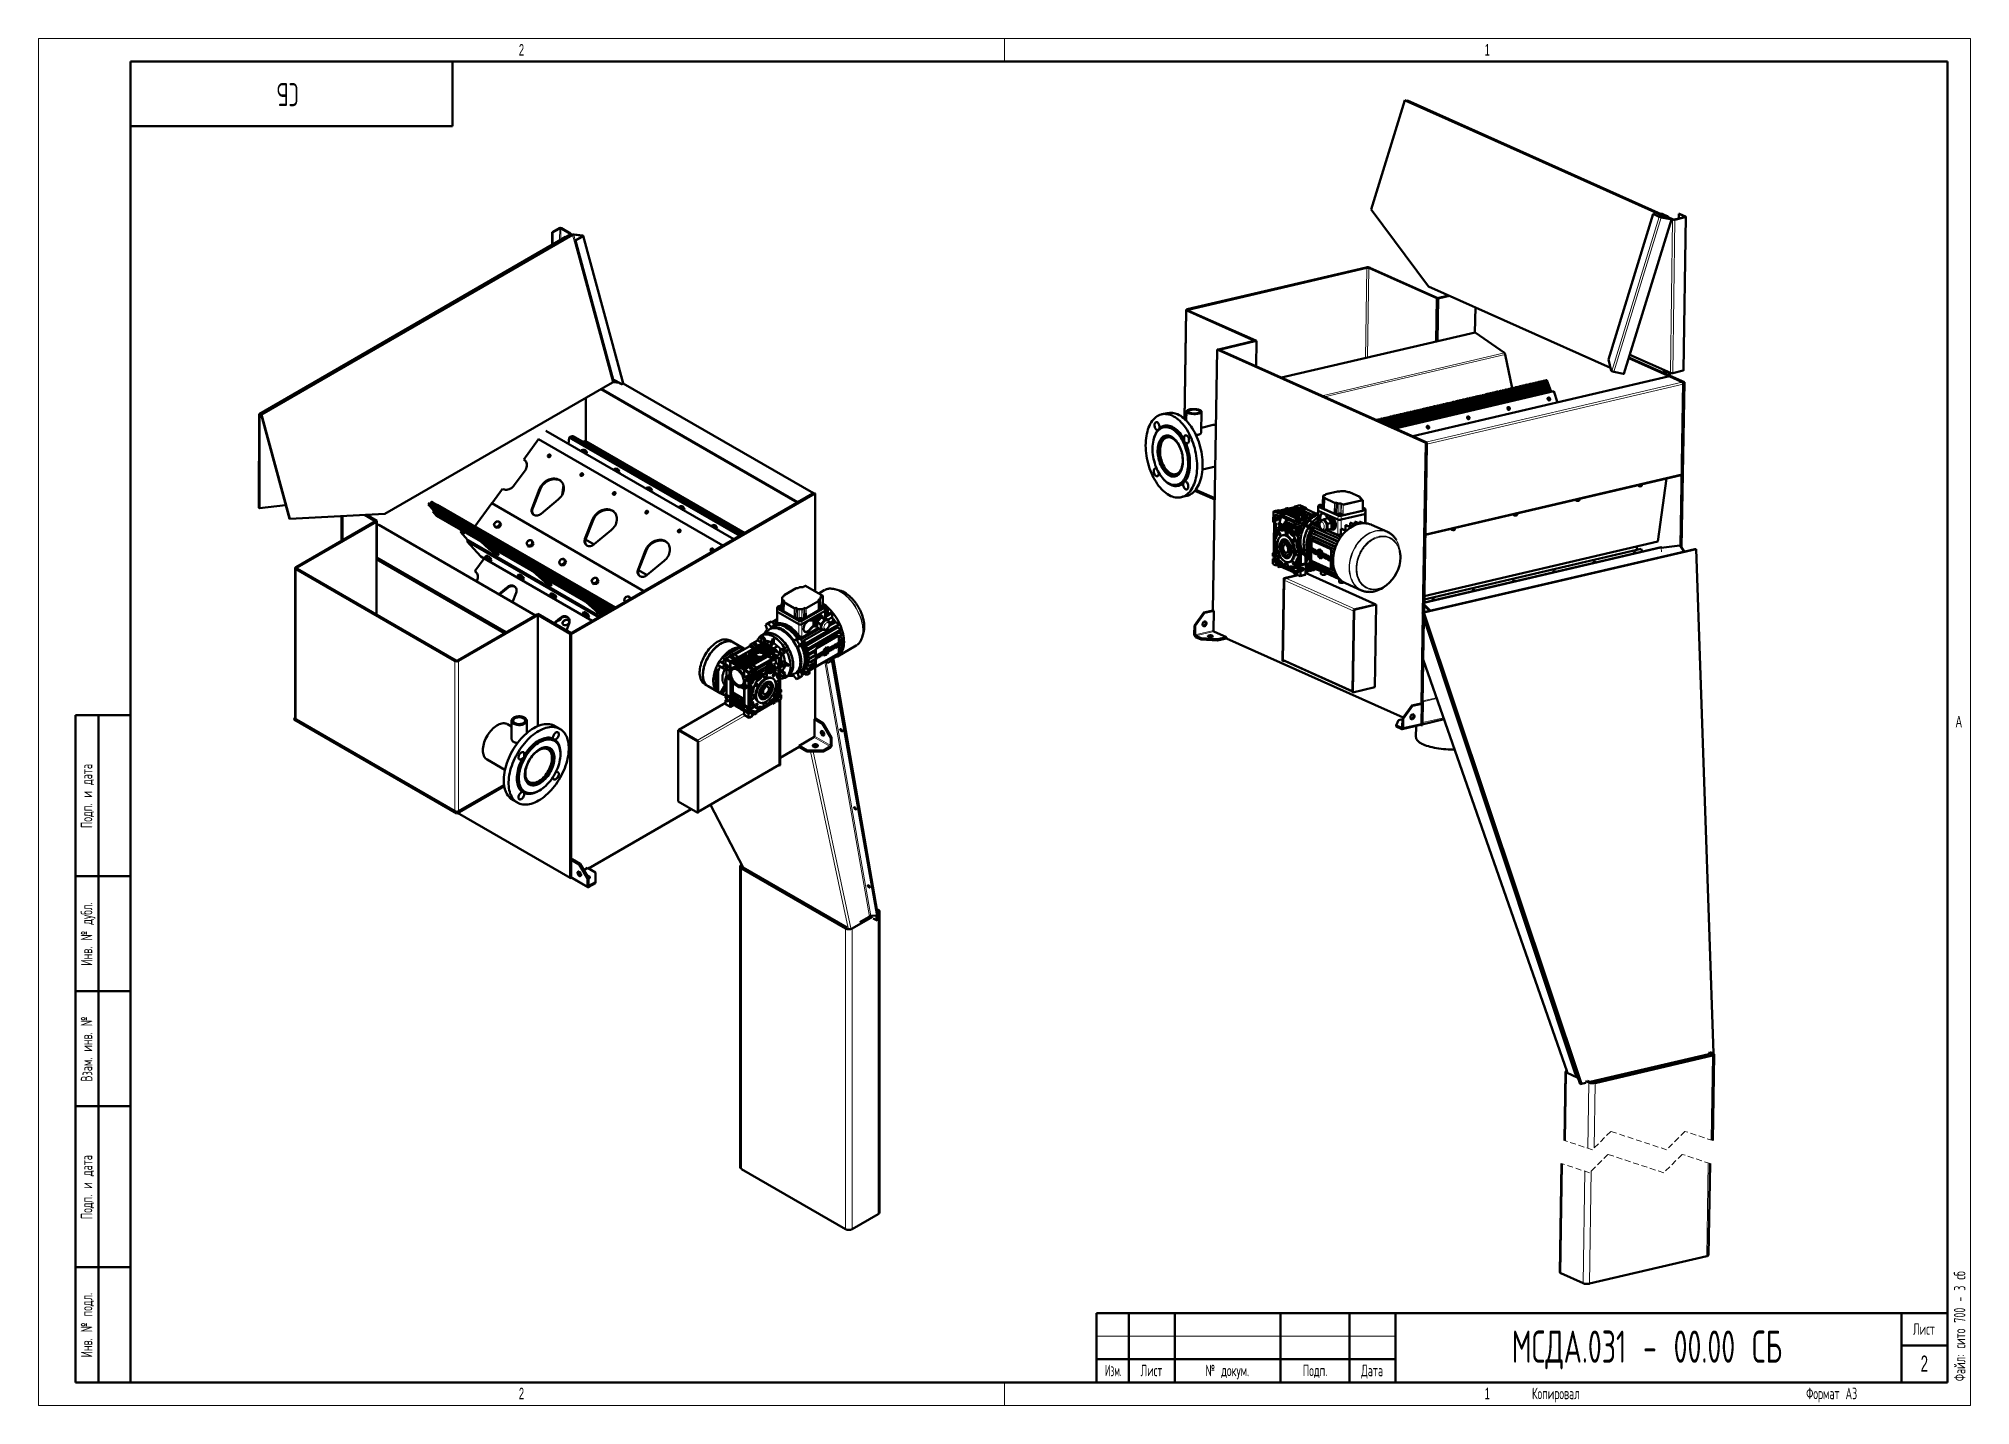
# Paper-space layout 'Лист2' of a CAD drawing. Header units: millimetres. Extents: x 0 to 420, y 0 to 297.
import ezdxf

# ---------------------------------------------------------------- set-up
doc = ezdxf.new("R2010")
doc.units = ezdxf.units.MM
doc.linetypes.add('HIDDEN', pattern=[1.905, 1.27, -0.635])
doc.layers.add('ОСНОВНОЙ', color=7, linetype='Continuous', lineweight=25)
doc.styles.add('SLDTEXTSTYLE0', font='TXT', dxfattribs={"width": 0.605, "bigfont": 'bigfont'})
doc.styles.add('SLDTEXTSTYLE1', font='TXT', dxfattribs={"width": 0.605})
doc.styles.add('SLDTEXTSTYLE3', font='TXT', dxfattribs={"width": 0.52792, "bigfont": 'bigfont'})
doc.styles.add('SLDTEXTSTYLE4', font='TXT', dxfattribs={"width": 0.604638, "bigfont": 'bigfont'})

psp = doc.layouts.new('Лист2')

# ---------------------------------------------------------------- texts
at = {"color": 7, "linetype": 'Continuous', "lineweight": 0, "style": 'SLDTEXTSTYLE0'}
for s, insert, char_height, attachment_point, rotation in [('СБ', (54.13, 282.34), 5, 2, 180), ('Подп. и дата', (9.17, 132.41), 2.5, 2, 90), ('Инв. № дубл.', (9.17, 102.41), 2.5, 2, 90), ('Взам. инв. №', (9.17, 77.43), 2.5, 2, 90), ('Подп. и дата', (9.17, 47.41), 2.5, 2, 90), ('Файл: сито 700 - 3 сб', (416.42, 5.25), 2.5, 1, 90), ('Инв. № подл.', (9.17, 17.44), 2.5, 2, 90)]:
    psp.add_mtext(s, dxfattribs=dict(at, insert=insert, char_height=char_height, attachment_point=attachment_point, rotation=rotation))
at = {"color": 7, "linetype": 'Continuous', "lineweight": 0, "attachment_point": 2}
for s, insert, char_height, style in [('Лист', (409.9, 17.83), 2.5, 'SLDTEXTSTYLE0'), ('МСДА.031 - 00.00 СБ', (349.69, 16.26), 7, 'SLDTEXTSTYLE0'), ('Изм.', (233.66, 8.83), 2.5, 'SLDTEXTSTYLE3'), ('Лист', (241.95, 8.83), 2.5, 'SLDTEXTSTYLE4'), ('№ докум.', (258.44, 8.83), 2.5, 'SLDTEXTSTYLE4'), ('Подп.', (277.53, 8.83), 2.5, 'SLDTEXTSTYLE4'), ('Дата', (289.94, 8.83), 2.5, 'SLDTEXTSTYLE4'), ('2', (410, 10.82), 3.5, 'SLDTEXTSTYLE1'), ('Копировал', (329.87, 3.83), 2.5, 'SLDTEXTSTYLE0'), ('Формат А3', (389.85, 3.83), 2.5, 'SLDTEXTSTYLE0')]:
    psp.add_mtext(s, dxfattribs=dict(at, insert=insert, char_height=char_height, style=style))
at = {"layer": 'ОСНОВНОЙ', "char_height": 2.5, "attachment_point": 2, "style": 'SLDTEXTSTYLE1'}
for s, insert in [('2', (104.98, 295.82)), ('1', (314.98, 295.82)), ('A', (417.49, 149.82)), ('2', (104.98, 3.82)), ('1', (314.98, 3.82))]:
    psp.add_mtext(s, dxfattribs=dict(at, insert=insert))

# ---------------------------------------------------------------- linework, layer by layer
at = {"color": 7, "linetype": 'Continuous', "lineweight": 18}
for p, q in [((0, 297), (420, 297)), ((0, 297), (0, 0)), ((420, 297), (420, 0)), ((230, 15), (295, 15)), ((0, 0), (420, 0))]:
    psp.add_line(p, q, dxfattribs=at)
at = {"color": 7, "linetype": 'Continuous', "lineweight": 50}
for p, q in [((20, 5), (20, 292)), ((20, 292), (415, 292)), ((90, 292), (90, 278)), ((415, 292), (415, 5)), ((297.02, 283.61), (289.72, 259.85)), ((354.81, 257.8), (297.02, 283.61)), ((297.02, 283.61), (297.13, 283.58)), ((354.92, 257.78), (297.13, 283.58)), ((297.6, 283.53), (297.48, 283.5)), ((352.74, 258.82), (297.48, 283.5)), ((297.48, 283.5), (297.48, 283.43)), ((352.78, 258.88), (297.6, 283.53)), ((20, 278), (90, 278)), ((289.72, 259.85), (302.19, 243.15)), ((351.02, 258.9), (341.3, 227.25)), ((344.68, 224.18), (354.99, 257.73)), ((352.34, 258.31), (351.02, 258.9)), ((351.02, 258.9), (351.14, 258.88)), ((352.45, 258.29), (351.14, 258.88)), ((354.78, 257.78), (352.69, 258.21)), ((354.87, 257.74), (352.78, 258.17)), ((353.57, 258.66), (352.97, 258.93)), ((354.18, 258.39), (353.57, 258.66)), ((355.26, 257.69), (354.25, 258.14)), ((355.38, 257.72), (354.27, 258.22)), ((355.66, 257.7), (357.91, 258.24)), ((355.75, 257.66), (358, 258.2)), ((356.63, 258.9), (356.62, 257.93)), ((356.75, 258.93), (356.63, 258.9)), ((357.94, 258.32), (356.63, 258.9)), ((358.06, 258.35), (356.75, 258.93)), ((357.66, 224.95), (358.13, 258.28)), ((113.07, 253.03), (47.94, 215.43)), ((113.06, 252.91), (48.05, 215.37)), ((115.95, 254.36), (48.35, 215.34)), ((116.05, 254.35), (48.45, 215.33)), ((111.65, 254.96), (111.64, 252.21)), ((113.18, 255.84), (111.65, 254.96)), ((111.65, 254.96), (111.76, 254.89)), ((111.76, 254.89), (111.75, 252.27)), ((113.29, 255.78), (111.76, 254.89)), ((113.06, 252.99), (113.06, 252.7)), ((113.82, 253.5), (113.11, 253.09)), ((115.54, 254.62), (113.54, 255.78)), ((115.64, 254.68), (113.65, 255.84)), ((114.52, 253.91), (113.82, 253.5)), ((115.54, 254.46), (114.6, 253.91)), ((115.64, 254.4), (114.7, 253.85)), ((115.75, 254.25), (115.75, 254.54)), ((116.33, 254.41), (118.2, 254.13)), ((116.43, 254.47), (118.3, 254.2)), ((118.19, 254.04), (116.65, 253.16)), ((116.65, 253.16), (124.85, 222.93)), ((116.75, 253.14), (116.65, 253.16)), ((118.29, 254.03), (116.75, 253.14)), ((116.75, 253.14), (124.95, 222.92)), ((127.08, 222.11), (118.39, 254.15)), ((288.62, 247.27), (249.75, 238.18)), ((288.8, 247.19), (249.94, 238.1)), ((303.97, 240.58), (289.22, 247.17)), ((304.21, 240.64), (289.46, 247.22)), ((302.19, 243.15), (341.75, 225.48)), ((303.82, 231.18), (303.97, 240.58)), ((303.97, 240.58), (304.21, 240.64)), ((303.98, 231.22), (304.13, 240.62)), ((304.13, 240.62), (306.57, 241.19)), ((304.13, 240.62), (304.31, 240.54)), ((304.16, 231.26), (304.31, 240.54)), ((304.31, 240.54), (306.76, 241.11)), ((249.52, 238.03), (249.12, 214.37)), ((249.64, 237.91), (264.39, 231.32)), ((249.88, 237.96), (264.63, 231.38)), ((312.37, 238.6), (312.28, 233.16)), ((256.5, 229.48), (264.63, 231.38)), ((256.68, 229.4), (264.81, 231.3)), ((264.39, 231.32), (264.63, 231.38)), ((264.63, 231.38), (264.81, 231.3)), ((264.81, 231.3), (264.72, 225.81)), ((270.26, 223.33), (312.3, 233.17)), ((312.3, 233.17), (318.7, 228.69)), ((256.26, 229.42), (255.32, 172.74)), ((256.26, 229.42), (256.5, 229.48)), ((301.6, 209.18), (256.26, 229.42)), ((301.83, 209.23), (256.5, 229.48)), ((256.5, 229.48), (256.68, 229.4)), ((318.89, 228.37), (320.39, 221.05)), ((341.92, 224.81), (341.3, 227.25)), ((357.59, 222.27), (345.73, 227.57)), ((357.83, 222.33), (345.77, 227.71)), ((345.95, 228.31), (354.79, 224.36)), ((124.95, 222.92), (124.85, 222.93)), ((124.85, 222.93), (126.76, 221.94)), ((126.86, 221.92), (124.95, 222.92)), ((354.57, 223.62), (298.81, 210.58)), ((326.88, 222.58), (327, 222.6)), ((327.92, 220.01), (327, 222.6)), ((327.12, 222.63), (327.01, 222.57)), ((327.12, 222.63), (327.2, 222.65)), ((327.12, 222.63), (328.03, 220.04)), ((327.2, 222.65), (328.11, 220.06)), ((327.23, 222.58), (327.44, 222.71)), ((327.44, 222.71), (327.48, 222.72)), ((327.44, 222.71), (328.35, 220.11)), ((328.39, 220.12), (327.48, 222.72)), ((327.6, 222.74), (327.49, 222.68)), ((327.6, 222.74), (327.72, 222.77)), ((327.6, 222.74), (328.51, 220.15)), ((328.63, 220.18), (327.72, 222.77)), ((327.84, 222.8), (327.73, 222.73)), ((327.84, 222.8), (327.92, 222.82)), ((327.84, 222.8), (328.75, 220.2)), ((327.92, 222.82), (328.83, 220.22)), ((341.92, 224.81), (342.03, 224.76)), ((342.47, 224.62), (344.56, 224.19)), ((353.3, 224.82), (353.31, 225.03)), ((353.39, 224.66), (353.91, 224.43)), ((353.91, 224.55), (353.9, 224.08)), ((353.91, 224.55), (353.91, 224.76)), ((354.51, 224.28), (354.5, 223.81)), ((357.35, 222.38), (354.57, 223.62)), ((354.62, 223.76), (354.63, 224.11)), ((357.53, 224.87), (355.28, 224.33)), ((75.25, 193.74), (124.74, 222.31)), ((118.97, 218.98), (118.97, 209.65)), ((122.21, 220.85), (164.93, 196.18)), ((122.35, 220.93), (165.07, 196.27)), ((126.28, 222.19), (125.02, 222.37)), ((126.76, 221.94), (126.86, 221.92)), ((126.86, 221.92), (126.98, 221.99)), ((168.44, 198.21), (127.08, 222.09)), ((294.96, 212.3), (329.41, 220.36)), ((308.96, 218.39), (309.08, 218.41)), ((309.99, 215.82), (309.08, 218.41)), ((309.2, 218.44), (309.09, 218.38)), ((309.2, 218.44), (309.28, 218.46)), ((309.2, 218.44), (310.11, 215.85)), ((309.28, 218.46), (310.19, 215.86)), ((309.31, 218.39), (309.52, 218.52)), ((309.52, 218.52), (309.56, 218.53)), ((309.52, 218.52), (310.43, 215.92)), ((310.47, 215.93), (309.56, 218.53)), ((309.68, 218.55), (309.57, 218.49)), ((309.68, 218.55), (309.8, 218.58)), ((309.68, 218.55), (310.59, 215.96)), ((310.71, 215.99), (309.8, 218.58)), ((309.91, 218.61), (309.81, 218.54)), ((309.91, 218.61), (309.99, 218.63)), ((309.91, 218.61), (310.83, 216.01)), ((309.99, 218.63), (310.91, 216.03)), ((310.03, 218.56), (310.23, 218.68)), ((310.03, 218.56), (310.92, 216.03)), ((310.05, 218.48), (310.06, 218.48)), ((310.23, 218.68), (310.27, 218.69)), ((310.23, 218.68), (311.15, 216.09)), ((311.19, 216.1), (310.27, 218.69)), ((310.39, 218.72), (310.29, 218.66)), ((310.39, 218.72), (310.51, 218.75)), ((310.39, 218.72), (311.31, 216.13)), ((311.43, 216.15), (310.51, 218.75)), ((310.63, 218.78), (310.53, 218.71)), ((310.63, 218.78), (310.71, 218.8)), ((310.63, 218.78), (311.55, 216.18)), ((310.71, 218.8), (311.63, 216.2)), ((310.75, 218.73), (310.95, 218.85)), ((310.75, 218.73), (311.64, 216.2)), ((310.76, 218.65), (310.77, 218.65)), ((310.95, 218.85), (310.99, 218.86)), ((310.95, 218.85), (311.87, 216.26)), ((311.91, 216.27), (310.99, 218.86)), ((311.11, 218.89), (311, 218.82)), ((311.11, 218.89), (311.23, 218.92)), ((311.11, 218.89), (312.03, 216.29)), ((312.14, 216.32), (311.23, 218.92)), ((311.35, 218.94), (311.24, 218.88)), ((311.35, 218.94), (311.43, 218.96)), ((311.35, 218.94), (312.26, 216.35)), ((311.43, 218.96), (312.34, 216.37)), ((311.46, 218.89), (311.67, 219.02)), ((311.46, 218.89), (312.35, 216.37)), ((311.48, 218.81), (311.49, 218.82)), ((311.67, 219.02), (311.71, 219.03)), ((311.67, 219.02), (312.58, 216.42)), ((312.62, 216.43), (311.71, 219.03)), ((311.83, 219.06), (311.72, 218.99)), ((311.83, 219.06), (311.95, 219.08)), ((311.83, 219.06), (312.74, 216.46)), ((312.86, 216.49), (311.95, 219.08)), ((312.07, 219.11), (311.96, 219.05)), ((312.07, 219.11), (312.14, 219.13)), ((312.07, 219.11), (312.98, 216.52)), ((312.14, 219.13), (313.06, 216.54)), ((312.18, 219.06), (312.38, 219.19)), ((312.18, 219.06), (313.07, 216.54)), ((312.2, 218.98), (312.21, 218.99)), ((312.38, 219.19), (312.42, 219.2)), ((312.38, 219.19), (313.3, 216.59)), ((313.34, 216.6), (312.42, 219.2)), ((312.54, 219.22), (312.44, 219.16)), ((312.54, 219.22), (312.66, 219.25)), ((312.54, 219.22), (313.46, 216.63)), ((313.58, 216.66), (312.66, 219.25)), ((312.78, 219.28), (312.68, 219.21)), ((312.78, 219.28), (312.86, 219.3)), ((312.78, 219.28), (313.7, 216.68)), ((312.86, 219.3), (313.78, 216.7)), ((312.9, 219.23), (313.1, 219.35)), ((312.9, 219.23), (313.79, 216.71)), ((312.91, 219.15), (312.92, 219.15)), ((313.1, 219.35), (313.14, 219.36)), ((313.1, 219.35), (314.02, 216.76)), ((314.06, 216.77), (313.14, 219.36)), ((313.26, 219.39), (313.15, 219.33)), ((313.26, 219.39), (313.38, 219.42)), ((313.26, 219.39), (314.18, 216.8)), ((314.3, 216.82), (313.38, 219.42)), ((313.5, 219.45), (313.39, 219.38)), ((313.5, 219.45), (313.58, 219.47)), ((313.5, 219.45), (314.41, 216.85)), ((313.58, 219.47), (314.49, 216.87)), ((313.61, 219.4), (313.82, 219.52)), ((313.61, 219.4), (314.51, 216.87)), ((313.63, 219.32), (313.64, 219.32)), ((313.82, 219.52), (313.86, 219.53)), ((313.82, 219.52), (314.73, 216.93)), ((314.77, 216.94), (313.86, 219.53)), ((313.98, 219.56), (313.87, 219.49)), ((313.98, 219.56), (314.1, 219.59)), ((313.98, 219.56), (314.89, 216.96)), ((315.01, 216.99), (314.1, 219.59)), ((314.22, 219.61), (314.11, 219.55)), ((314.22, 219.61), (314.3, 219.63)), ((314.22, 219.61), (315.13, 217.02)), ((314.3, 219.63), (315.21, 217.04)), ((314.33, 219.56), (314.53, 219.69)), ((314.33, 219.56), (315.22, 217.04)), ((314.35, 219.48), (314.36, 219.49)), ((314.53, 219.69), (314.57, 219.7)), ((314.53, 219.69), (315.45, 217.09)), ((315.49, 217.1), (314.57, 219.7)), ((314.69, 219.73), (314.59, 219.66)), ((314.69, 219.73), (314.81, 219.75)), ((314.69, 219.73), (315.61, 217.13)), ((315.73, 217.16), (314.81, 219.75)), ((314.93, 219.78), (314.83, 219.72)), ((314.93, 219.78), (315.01, 219.8)), ((314.93, 219.78), (315.85, 217.19)), ((315.01, 219.8), (315.93, 217.21)), ((315.05, 219.73), (315.25, 219.86)), ((315.05, 219.73), (315.94, 217.21)), ((315.06, 219.65), (315.07, 219.66)), ((315.25, 219.86), (315.29, 219.87)), ((315.25, 219.86), (316.17, 217.26)), ((316.21, 217.27), (315.29, 219.87)), ((315.41, 219.89), (315.3, 219.83)), ((315.41, 219.89), (315.53, 219.92)), ((315.41, 219.89), (316.33, 217.3)), ((316.45, 217.33), (315.53, 219.92)), ((315.65, 219.95), (315.54, 219.88)), ((315.65, 219.95), (315.73, 219.97)), ((315.65, 219.95), (316.57, 217.35)), ((315.73, 219.97), (316.64, 217.37)), ((315.76, 219.9), (315.97, 220.02)), ((315.76, 219.9), (316.66, 217.38)), ((315.78, 219.82), (315.79, 219.83)), ((315.97, 220.02), (316.01, 220.03)), ((315.97, 220.02), (316.88, 217.43)), ((316.92, 217.44), (316.01, 220.03)), ((316.13, 220.06), (316.02, 220)), ((316.13, 220.06), (316.25, 220.09)), ((316.13, 220.06), (317.04, 217.47)), ((317.16, 217.49), (316.25, 220.09)), ((316.37, 220.12), (316.26, 220.05)), ((316.37, 220.12), (316.45, 220.14)), ((316.37, 220.12), (317.28, 217.52)), ((316.45, 220.14), (317.36, 217.54)), ((316.48, 220.07), (316.68, 220.19)), ((316.48, 220.07), (317.37, 217.54)), ((316.5, 219.99), (316.51, 219.99)), ((316.68, 220.19), (316.72, 220.2)), ((316.68, 220.19), (317.6, 217.6)), ((317.64, 217.61), (316.72, 220.2)), ((316.84, 220.23), (316.74, 220.16)), ((316.84, 220.23), (316.96, 220.26)), ((316.84, 220.23), (317.76, 217.63)), ((317.88, 217.66), (316.96, 220.26)), ((317.08, 220.29), (316.98, 220.22)), ((317.08, 220.29), (317.16, 220.3)), ((317.08, 220.29), (318, 217.69)), ((317.16, 220.3), (318.08, 217.71)), ((317.2, 220.24), (317.4, 220.36)), ((317.2, 220.24), (318.09, 217.71)), ((317.22, 220.15), (317.22, 220.16)), ((317.4, 220.36), (317.44, 220.37)), ((317.4, 220.36), (318.32, 217.76)), ((318.36, 217.77), (317.44, 220.37)), ((317.56, 220.4), (317.45, 220.33)), ((317.56, 220.4), (317.68, 220.43)), ((317.56, 220.4), (318.48, 217.8)), ((318.6, 217.83), (317.68, 220.43)), ((317.8, 220.45), (317.69, 220.39)), ((317.8, 220.45), (317.88, 220.47)), ((317.8, 220.45), (318.72, 217.86)), ((317.88, 220.47), (318.8, 217.88)), ((317.92, 220.4), (318.12, 220.53)), ((317.92, 220.4), (318.81, 217.88)), ((317.93, 220.32), (317.94, 220.33)), ((318.12, 220.53), (318.16, 220.54)), ((318.12, 220.53), (319.03, 217.93)), ((319.07, 217.94), (318.16, 220.54)), ((318.28, 220.56), (318.17, 220.5)), ((318.28, 220.56), (318.4, 220.59)), ((318.28, 220.56), (319.19, 217.97)), ((319.31, 218), (318.4, 220.59)), ((318.52, 220.62), (318.41, 220.56)), ((318.52, 220.62), (318.6, 220.64)), ((318.52, 220.62), (319.43, 218.03)), ((318.6, 220.64), (319.51, 218.04)), ((318.63, 220.57), (318.84, 220.7)), ((318.63, 220.57), (319.52, 218.05)), ((318.65, 220.49), (318.66, 220.5)), ((318.84, 220.7), (319.75, 218.1)), ((318.84, 220.7), (318.88, 220.7)), ((319.79, 218.11), (318.88, 220.7)), ((318.99, 220.73), (318.89, 220.67)), ((318.99, 220.73), (319.11, 220.76)), ((318.99, 220.73), (319.91, 218.14)), ((320.03, 218.17), (319.11, 220.76)), ((319.23, 220.79), (319.13, 220.72)), ((319.23, 220.79), (319.31, 220.81)), ((319.23, 220.79), (320.15, 218.19)), ((319.31, 220.81), (320.23, 218.21)), ((319.35, 220.74), (319.55, 220.86)), ((319.35, 220.74), (320.24, 218.21)), ((319.37, 220.66), (319.38, 220.66)), ((319.55, 220.86), (319.59, 220.87)), ((319.55, 220.86), (320.47, 218.27)), ((320.51, 218.28), (319.59, 220.87)), ((319.71, 220.9), (319.61, 220.83)), ((319.71, 220.9), (319.83, 220.93)), ((319.71, 220.9), (320.63, 218.3)), ((320.75, 218.33), (319.83, 220.93)), ((319.95, 220.96), (319.84, 220.89)), ((319.95, 220.96), (320.03, 220.97)), ((319.95, 220.96), (320.87, 218.36)), ((320.03, 220.97), (320.95, 218.38)), ((320.07, 220.91), (320.27, 221.03)), ((320.07, 220.91), (320.96, 218.38)), ((320.08, 220.83), (320.09, 220.83)), ((320.27, 221.03), (320.31, 221.04)), ((320.27, 221.03), (321.18, 218.44)), ((321.22, 218.44), (320.31, 221.04)), ((320.43, 221.07), (320.32, 221)), ((320.43, 221.07), (320.55, 221.1)), ((320.43, 221.07), (321.34, 218.47)), ((321.46, 218.5), (320.55, 221.1)), ((320.67, 221.12), (320.56, 221.06)), ((320.67, 221.12), (320.75, 221.14)), ((320.67, 221.12), (321.58, 218.53)), ((320.75, 221.14), (321.66, 218.55)), ((320.78, 221.07), (320.99, 221.2)), ((320.78, 221.07), (321.67, 218.55)), ((320.8, 220.99), (320.81, 221)), ((320.99, 221.2), (321.03, 221.21)), ((320.99, 221.2), (321.9, 218.6)), ((321.94, 218.61), (321.03, 221.21)), ((321.15, 221.24), (321.04, 221.17)), ((321.15, 221.24), (321.26, 221.26)), ((321.15, 221.24), (322.06, 218.64)), ((322.18, 218.67), (321.26, 221.26)), ((321.38, 221.29), (321.28, 221.23)), ((321.38, 221.29), (321.46, 221.31)), ((321.38, 221.29), (322.3, 218.7)), ((321.46, 221.31), (322.38, 218.71)), ((321.5, 221.24), (321.7, 221.37)), ((321.5, 221.24), (322.39, 218.72)), ((321.52, 221.16), (321.53, 221.17)), ((321.7, 221.37), (321.74, 221.38)), ((321.7, 221.37), (322.62, 218.77)), ((322.66, 218.78), (321.74, 221.38)), ((321.86, 221.4), (321.76, 221.34)), ((321.86, 221.4), (321.98, 221.43)), ((321.86, 221.4), (322.78, 218.81)), ((322.9, 218.84), (321.98, 221.43)), ((322.1, 221.46), (321.99, 221.39)), ((322.1, 221.46), (322.18, 221.48)), ((322.1, 221.46), (323.02, 218.86)), ((322.18, 221.48), (323.1, 218.88)), ((322.22, 221.41), (322.42, 221.53)), ((322.22, 221.41), (323.11, 218.88)), ((322.23, 221.33), (322.24, 221.33)), ((322.42, 221.53), (322.46, 221.54)), ((322.42, 221.53), (323.34, 218.94)), ((323.38, 218.95), (322.46, 221.54)), ((322.58, 221.57), (322.47, 221.51)), ((322.58, 221.57), (322.7, 221.6)), ((322.58, 221.57), (323.49, 218.98)), ((323.61, 219), (322.7, 221.6)), ((322.82, 221.63), (322.71, 221.56)), ((322.82, 221.63), (322.9, 221.65)), ((322.82, 221.63), (323.73, 219.03)), ((322.9, 221.65), (323.81, 219.05)), ((322.93, 221.58), (323.14, 221.7)), ((322.93, 221.58), (323.82, 219.05)), ((322.95, 221.5), (322.96, 221.5)), ((323.14, 221.7), (323.18, 221.71)), ((323.14, 221.7), (324.05, 219.11)), ((324.09, 219.12), (323.18, 221.71)), ((323.3, 221.74), (323.19, 221.67)), ((323.3, 221.74), (323.42, 221.77)), ((323.3, 221.74), (324.21, 219.14)), ((324.33, 219.17), (323.42, 221.77)), ((323.53, 221.79), (323.43, 221.73)), ((323.53, 221.79), (323.61, 221.81)), ((323.53, 221.79), (324.45, 219.2)), ((323.61, 221.81), (324.53, 219.22)), ((323.65, 221.74), (323.85, 221.87)), ((323.65, 221.74), (324.54, 219.22)), ((323.67, 221.66), (323.68, 221.67)), ((323.85, 221.87), (323.89, 221.88)), ((323.85, 221.87), (324.77, 219.27)), ((324.81, 219.28), (323.89, 221.88)), ((324.01, 221.91), (323.91, 221.84)), ((324.01, 221.91), (324.13, 221.93)), ((324.01, 221.91), (324.93, 219.31)), ((325.05, 219.34), (324.13, 221.93)), ((324.25, 221.96), (324.15, 221.9)), ((324.25, 221.96), (324.33, 221.98)), ((324.25, 221.96), (325.17, 219.37)), ((324.33, 221.98), (325.25, 219.39)), ((324.37, 221.91), (324.57, 222.04)), ((324.37, 221.91), (325.26, 219.39)), ((324.38, 221.83), (324.39, 221.84)), ((324.57, 222.04), (324.61, 222.05)), ((324.57, 222.04), (325.49, 219.44)), ((325.53, 219.45), (324.61, 222.05)), ((324.73, 222.07), (324.62, 222.01)), ((324.73, 222.07), (324.85, 222.1)), ((324.73, 222.07), (325.65, 219.48)), ((325.76, 219.51), (324.85, 222.1)), ((324.97, 222.13), (324.86, 222.06)), ((324.97, 222.13), (325.05, 222.15)), ((324.97, 222.13), (325.88, 219.53)), ((325.05, 222.15), (325.96, 219.55)), ((325.08, 222.08), (325.29, 222.2)), ((325.08, 222.08), (325.97, 219.56)), ((325.1, 222), (325.11, 222)), ((325.29, 222.2), (325.33, 222.21)), ((325.29, 222.2), (326.2, 219.61)), ((326.24, 219.62), (325.33, 222.21)), ((325.45, 222.24), (325.34, 222.18)), ((325.45, 222.24), (325.57, 222.27)), ((325.45, 222.24), (326.36, 219.65)), ((326.48, 219.67), (325.57, 222.27)), ((325.69, 222.3), (325.58, 222.23)), ((325.69, 222.3), (325.76, 222.32)), ((325.69, 222.3), (326.6, 219.7)), ((325.76, 222.32), (326.68, 219.72)), ((325.8, 222.25), (326, 222.37)), ((325.8, 222.25), (326.69, 219.72)), ((325.82, 222.17), (325.83, 222.17)), ((326, 222.37), (326.04, 222.38)), ((326, 222.37), (326.92, 219.78)), ((326.96, 219.79), (326.04, 222.38)), ((326.16, 222.41), (326.06, 222.34)), ((326.16, 222.41), (326.28, 222.44)), ((326.16, 222.41), (327.08, 219.81)), ((327.2, 219.84), (326.28, 222.44)), ((326.4, 222.46), (326.3, 222.4)), ((326.4, 222.46), (326.48, 222.48)), ((326.4, 222.46), (327.32, 219.87)), ((326.48, 222.48), (327.4, 219.89)), ((326.52, 222.41), (326.72, 222.54)), ((326.52, 222.41), (327.41, 219.89)), ((326.53, 222.33), (326.54, 222.34)), ((326.72, 222.54), (326.76, 222.55)), ((326.72, 222.54), (327.64, 219.94)), ((327.68, 219.95), (326.76, 222.55)), ((326.88, 222.58), (326.77, 222.51)), ((326.88, 222.58), (327.8, 219.98)), ((327.23, 222.58), (328.13, 220.06)), ((327.25, 222.5), (327.26, 222.51)), ((330.27, 217.94), (329.41, 220.36)), ((357, 186.85), (357.59, 222.27)), ((357.23, 186.51), (357.83, 222.33)), ((357.58, 221.89), (357.26, 202.43)), ((357.59, 222.27), (357.83, 222.33)), ((47.94, 215.43), (47.89, 195.05)), ((47.94, 215.43), (48.05, 215.37)), ((48.05, 215.37), (48, 194.99)), ((48.35, 215.34), (54.51, 192.65)), ((48.45, 215.33), (48.35, 215.34)), ((48.45, 215.33), (54.61, 192.64)), ((245.37, 215.64), (244.18, 215.36)), ((249.56, 216), (249.52, 213.99)), ((252.78, 211.52), (252.85, 215.94)), ((291.04, 214.19), (291.16, 214.22)), ((291.25, 213.96), (291.16, 214.22)), ((291.28, 214.25), (291.17, 214.18)), ((291.28, 214.25), (291.36, 214.27)), ((291.28, 214.25), (291.4, 213.89)), ((291.36, 214.27), (291.51, 213.84)), ((291.39, 214.2), (291.6, 214.32)), ((291.39, 214.2), (291.52, 213.84)), ((291.6, 214.32), (291.63, 214.33)), ((291.6, 214.32), (291.81, 213.71)), ((291.86, 213.68), (291.63, 214.33)), ((291.75, 214.36), (291.65, 214.3)), ((291.75, 214.36), (291.87, 214.39)), ((291.75, 214.36), (292.02, 213.62)), ((292.17, 213.55), (291.87, 214.39)), ((291.99, 214.42), (291.89, 214.35)), ((291.99, 214.42), (292.07, 214.44)), ((291.99, 214.42), (292.32, 213.48)), ((292.07, 214.44), (292.43, 213.43)), ((292.11, 214.37), (292.31, 214.49)), ((292.11, 214.37), (292.44, 213.43)), ((292.13, 214.29), (292.14, 214.29)), ((292.31, 214.49), (292.35, 214.5)), ((292.31, 214.49), (292.73, 213.3)), ((292.79, 213.27), (292.35, 214.5)), ((292.47, 214.53), (292.36, 214.46)), ((292.47, 214.53), (292.59, 214.56)), ((292.47, 214.53), (292.94, 213.2)), ((293.09, 213.14), (292.59, 214.56)), ((292.71, 214.59), (292.6, 214.52)), ((292.71, 214.59), (292.79, 214.6)), ((292.71, 214.59), (293.25, 213.07)), ((292.79, 214.6), (293.35, 213.02)), ((292.83, 214.54), (293.03, 214.66)), ((292.83, 214.54), (293.36, 213.02)), ((292.84, 214.45), (292.85, 214.46)), ((293.03, 214.66), (293.07, 214.67)), ((293.03, 214.66), (293.66, 212.88)), ((293.71, 212.86), (293.07, 214.67)), ((293.19, 214.7), (293.08, 214.63)), ((293.19, 214.7), (293.31, 214.73)), ((293.19, 214.7), (293.86, 212.79)), ((294.01, 212.72), (293.31, 214.73)), ((293.43, 214.75), (293.32, 214.69)), ((293.43, 214.75), (293.51, 214.77)), ((293.43, 214.75), (294.17, 212.66)), ((293.51, 214.77), (294.27, 212.61)), ((293.54, 214.7), (293.75, 214.83)), ((293.54, 214.7), (294.28, 212.6)), ((293.56, 214.62), (293.57, 214.63)), ((293.75, 214.83), (293.79, 214.84)), ((293.75, 214.83), (294.58, 212.47)), ((294.63, 212.45), (293.79, 214.84)), ((293.9, 214.86), (293.8, 214.8)), ((293.9, 214.86), (294.02, 214.89)), ((293.9, 214.86), (294.78, 212.38)), ((294.93, 212.31), (294.02, 214.89)), ((294.14, 214.92), (294.04, 214.86)), ((294.14, 214.92), (294.22, 214.94)), ((294.14, 214.92), (295.06, 212.33)), ((294.22, 214.94), (295.14, 212.34)), ((294.26, 214.87), (294.46, 215)), ((294.26, 214.87), (295.15, 212.35)), ((294.28, 214.79), (294.29, 214.8)), ((294.46, 215), (295.38, 212.4)), ((294.46, 215), (294.5, 215)), ((295.42, 212.41), (294.5, 215)), ((294.62, 215.03), (294.52, 214.97)), ((294.62, 215.03), (294.74, 215.06)), ((294.62, 215.03), (295.54, 212.44)), ((295.66, 212.47), (294.74, 215.06)), ((294.86, 215.09), (294.75, 215.02)), ((294.86, 215.09), (294.94, 215.11)), ((294.86, 215.09), (295.78, 212.49)), ((294.94, 215.11), (295.86, 212.51)), ((294.98, 215.04), (295.18, 215.16)), ((294.98, 215.04), (295.87, 212.51)), ((294.99, 214.96), (295, 214.96)), ((295.18, 215.16), (295.22, 215.17)), ((295.18, 215.16), (296.1, 212.57)), ((296.14, 212.58), (295.22, 215.17)), ((295.34, 215.2), (295.23, 215.13)), ((295.34, 215.2), (295.46, 215.23)), ((295.34, 215.2), (296.25, 212.6)), ((296.37, 212.63), (295.46, 215.23)), ((295.58, 215.26), (295.47, 215.19)), ((295.58, 215.26), (295.66, 215.27)), ((295.58, 215.26), (296.49, 212.66)), ((295.66, 215.27), (296.57, 212.68)), ((295.69, 215.21), (295.9, 215.33)), ((295.69, 215.21), (296.58, 212.68)), ((295.71, 215.13), (295.72, 215.13)), ((295.9, 215.33), (295.94, 215.34)), ((295.9, 215.33), (296.81, 212.74)), ((296.85, 212.74), (295.94, 215.34)), ((296.06, 215.37), (295.95, 215.3)), ((296.06, 215.37), (296.17, 215.4)), ((296.06, 215.37), (296.97, 212.77)), ((297.09, 212.8), (296.17, 215.4)), ((296.29, 215.42), (296.19, 215.36)), ((296.29, 215.42), (296.37, 215.44)), ((296.29, 215.42), (297.21, 212.83)), ((296.37, 215.44), (297.29, 212.85)), ((296.41, 215.37), (296.61, 215.5)), ((296.41, 215.37), (297.3, 212.85)), ((296.43, 215.29), (296.44, 215.3)), ((296.61, 215.5), (296.65, 215.51)), ((296.61, 215.5), (297.53, 212.9)), ((297.57, 212.91), (296.65, 215.51)), ((296.77, 215.54), (296.67, 215.47)), ((296.77, 215.54), (296.89, 215.56)), ((296.77, 215.54), (297.69, 212.94)), ((297.81, 212.97), (296.89, 215.56)), ((297.01, 215.59), (296.91, 215.53)), ((297.01, 215.59), (297.09, 215.61)), ((297.01, 215.59), (297.93, 213)), ((297.09, 215.61), (298.01, 213.01)), ((297.13, 215.54), (297.33, 215.67)), ((297.13, 215.54), (298.02, 213.02)), ((297.14, 215.46), (297.15, 215.47)), ((297.33, 215.67), (297.37, 215.68)), ((297.33, 215.67), (298.25, 213.07)), ((298.29, 213.08), (297.37, 215.68)), ((297.49, 215.7), (297.38, 215.64)), ((297.49, 215.7), (297.61, 215.73)), ((297.49, 215.7), (298.41, 213.11)), ((298.52, 213.14), (297.61, 215.73)), ((297.73, 215.76), (297.62, 215.69)), ((297.73, 215.76), (297.81, 215.78)), ((297.73, 215.76), (298.64, 213.16)), ((297.81, 215.78), (298.72, 213.18)), ((297.84, 215.71), (298.05, 215.83)), ((297.84, 215.71), (298.73, 213.18)), ((297.86, 215.63), (297.87, 215.63)), ((298.05, 215.83), (298.09, 215.84)), ((298.05, 215.83), (298.96, 213.24)), ((299, 213.25), (298.09, 215.84)), ((298.21, 215.87), (298.1, 215.81)), ((298.21, 215.87), (298.33, 215.9)), ((298.21, 215.87), (299.12, 213.28)), ((299.24, 213.3), (298.33, 215.9)), ((298.45, 215.93), (298.34, 215.86)), ((298.45, 215.93), (298.52, 215.95)), ((298.45, 215.93), (299.36, 213.33)), ((298.52, 215.95), (299.44, 213.35)), ((298.56, 215.88), (298.76, 216)), ((298.56, 215.88), (299.45, 213.35)), ((298.58, 215.8), (298.59, 215.8)), ((298.76, 216), (298.8, 216.01)), ((298.76, 216), (299.68, 213.41)), ((299.72, 213.42), (298.8, 216.01)), ((298.92, 216.04), (298.82, 215.97)), ((298.92, 216.04), (299.04, 216.07)), ((298.92, 216.04), (299.84, 213.44)), ((299.96, 213.47), (299.04, 216.07)), ((299.16, 216.09), (299.06, 216.03)), ((299.16, 216.09), (299.24, 216.11)), ((299.16, 216.09), (300.08, 213.5)), ((299.24, 216.11), (300.16, 213.52)), ((299.28, 216.04), (299.48, 216.17)), ((299.28, 216.04), (300.17, 213.52)), ((299.29, 215.96), (299.3, 215.97)), ((299.48, 216.17), (299.52, 216.18)), ((299.48, 216.17), (300.4, 213.57)), ((300.44, 213.58), (299.52, 216.18)), ((299.64, 216.21), (299.53, 216.14)), ((299.64, 216.21), (299.76, 216.23)), ((299.64, 216.21), (300.56, 213.61)), ((300.68, 213.64), (299.76, 216.23)), ((299.88, 216.26), (299.77, 216.2)), ((299.88, 216.26), (299.96, 216.28)), ((299.88, 216.26), (300.79, 213.67)), ((299.96, 216.28), (300.87, 213.69)), ((299.99, 216.21), (300.2, 216.34)), ((299.99, 216.21), (300.89, 213.69)), ((300.01, 216.13), (300.02, 216.14)), ((300.2, 216.34), (300.24, 216.35)), ((300.2, 216.34), (301.11, 213.74)), ((301.15, 213.75), (300.24, 216.35)), ((300.36, 216.37), (300.25, 216.31)), ((300.36, 216.37), (300.48, 216.4)), ((300.36, 216.37), (301.27, 213.78)), ((301.39, 213.81), (300.48, 216.4)), ((300.6, 216.43), (300.49, 216.36)), ((300.6, 216.43), (300.68, 216.45)), ((300.6, 216.43), (301.51, 213.83)), ((300.68, 216.45), (301.59, 213.85)), ((300.71, 216.38), (300.91, 216.5)), ((300.71, 216.38), (301.6, 213.86)), ((300.73, 216.3), (300.74, 216.3)), ((300.91, 216.5), (300.95, 216.51)), ((300.91, 216.5), (301.83, 213.91)), ((301.87, 213.92), (300.95, 216.51)), ((301.07, 216.54), (300.97, 216.48)), ((301.07, 216.54), (301.19, 216.57)), ((301.07, 216.54), (301.99, 213.95)), ((302.11, 213.97), (301.19, 216.57)), ((301.31, 216.6), (301.21, 216.53)), ((301.31, 216.6), (301.39, 216.62)), ((301.31, 216.6), (302.23, 214)), ((301.39, 216.62), (302.31, 214.02)), ((301.43, 216.55), (301.63, 216.67)), ((301.43, 216.55), (302.32, 214.02)), ((301.44, 216.47), (301.45, 216.47)), ((301.63, 216.67), (301.67, 216.68)), ((301.63, 216.67), (302.55, 214.08)), ((302.59, 214.09), (301.67, 216.68)), ((301.79, 216.71), (301.68, 216.64)), ((301.79, 216.71), (301.91, 216.74)), ((301.79, 216.71), (302.71, 214.11)), ((302.83, 214.14), (301.91, 216.74)), ((302.03, 216.76), (301.92, 216.7)), ((302.03, 216.76), (302.11, 216.78)), ((302.03, 216.76), (302.95, 214.17)), ((302.11, 216.78), (303.02, 214.19)), ((302.14, 216.71), (302.35, 216.84)), ((302.14, 216.71), (303.04, 214.19)), ((302.16, 216.63), (302.17, 216.64)), ((302.35, 216.84), (302.39, 216.85)), ((302.35, 216.84), (303.26, 214.24)), ((303.3, 214.25), (302.39, 216.85)), ((302.51, 216.88), (302.4, 216.81)), ((302.51, 216.88), (302.63, 216.9)), ((302.51, 216.88), (303.42, 214.28)), ((303.54, 214.31), (302.63, 216.9)), ((302.75, 216.93), (302.64, 216.87)), ((302.75, 216.93), (302.83, 216.95)), ((302.75, 216.93), (303.66, 214.34)), ((302.83, 216.95), (303.74, 214.36)), ((302.86, 216.88), (303.06, 217.01)), ((302.86, 216.88), (303.75, 214.36)), ((302.88, 216.8), (302.89, 216.81)), ((303.06, 217.01), (303.1, 217.02)), ((303.06, 217.01), (303.98, 214.41)), ((304.02, 214.42), (303.1, 217.02)), ((303.22, 217.04), (303.12, 216.98)), ((303.22, 217.04), (303.34, 217.07)), ((303.22, 217.04), (304.14, 214.45)), ((304.26, 214.48), (303.34, 217.07)), ((303.46, 217.1), (303.36, 217.03)), ((303.46, 217.1), (303.54, 217.12)), ((303.46, 217.1), (304.38, 214.5)), ((303.54, 217.12), (304.46, 214.52)), ((303.58, 217.05), (303.78, 217.17)), ((303.58, 217.05), (304.47, 214.53)), ((303.6, 216.97), (303.6, 216.98)), ((303.78, 217.17), (303.82, 217.18)), ((303.78, 217.17), (304.7, 214.58)), ((304.74, 214.59), (303.82, 217.18)), ((303.94, 217.21), (303.83, 217.15)), ((303.94, 217.21), (304.06, 217.24)), ((303.94, 217.21), (304.86, 214.62)), ((304.98, 214.64), (304.06, 217.24)), ((304.18, 217.27), (304.07, 217.2)), ((304.18, 217.27), (304.26, 217.29)), ((304.18, 217.27), (305.1, 214.67)), ((304.26, 217.29), (305.18, 214.69)), ((304.3, 217.22), (304.5, 217.34)), ((304.3, 217.22), (305.19, 214.69)), ((304.31, 217.14), (304.32, 217.14)), ((304.5, 217.34), (304.54, 217.35)), ((304.5, 217.34), (305.41, 214.75)), ((305.45, 214.76), (304.54, 217.35)), ((304.66, 217.38), (304.55, 217.31)), ((304.66, 217.38), (304.78, 217.41)), ((304.66, 217.38), (305.57, 214.78)), ((305.69, 214.81), (304.78, 217.41)), ((304.9, 217.44), (304.79, 217.37)), ((304.9, 217.44), (304.98, 217.45)), ((304.9, 217.44), (305.81, 214.84)), ((304.98, 217.45), (305.89, 214.86)), ((305.01, 217.39), (305.22, 217.51)), ((305.01, 217.39), (305.9, 214.86)), ((305.03, 217.3), (305.04, 217.31)), ((305.22, 217.51), (305.26, 217.52)), ((305.22, 217.51), (306.13, 214.91)), ((306.17, 214.92), (305.26, 217.52)), ((305.37, 217.55), (305.27, 217.48)), ((305.37, 217.55), (305.49, 217.58)), ((305.37, 217.55), (306.29, 214.95)), ((306.41, 214.98), (305.49, 217.58)), ((305.61, 217.6), (305.51, 217.54)), ((305.61, 217.6), (305.69, 217.62)), ((305.61, 217.6), (306.53, 215.01)), ((305.69, 217.62), (306.61, 215.03)), ((305.73, 217.55), (305.93, 217.68)), ((305.73, 217.55), (306.62, 215.03)), ((305.75, 217.47), (305.76, 217.48)), ((305.93, 217.68), (305.97, 217.69)), ((305.93, 217.68), (306.85, 215.08)), ((306.89, 215.09), (305.97, 217.69)), ((306.09, 217.71), (305.99, 217.65)), ((306.09, 217.71), (306.21, 217.74)), ((306.09, 217.71), (307.01, 215.12)), ((307.13, 215.15), (306.21, 217.74)), ((306.33, 217.77), (306.22, 217.71)), ((306.33, 217.77), (306.41, 217.79)), ((306.33, 217.77), (307.25, 215.18)), ((306.41, 217.79), (307.33, 215.19)), ((306.45, 217.72), (306.65, 217.85)), ((306.45, 217.72), (307.34, 215.2)), ((306.46, 217.64), (306.47, 217.65)), ((306.65, 217.85), (307.56, 215.25)), ((306.65, 217.85), (306.69, 217.85)), ((307.6, 215.26), (306.69, 217.85)), ((306.81, 217.88), (306.7, 217.82)), ((306.81, 217.88), (306.93, 217.91)), ((306.81, 217.88), (307.72, 215.29)), ((307.84, 215.32), (306.93, 217.91)), ((307.05, 217.94), (306.94, 217.87)), ((307.05, 217.94), (307.13, 217.96)), ((307.05, 217.94), (307.96, 215.34)), ((307.13, 217.96), (308.04, 215.36)), ((307.16, 217.89), (307.37, 218.01)), ((307.16, 217.89), (308.05, 215.36)), ((307.18, 217.81), (307.19, 217.81)), ((307.37, 218.01), (307.41, 218.02)), ((307.37, 218.01), (308.28, 215.42)), ((308.32, 215.43), (307.41, 218.02)), ((307.53, 218.05), (307.42, 217.98)), ((307.53, 218.05), (307.64, 218.08)), ((307.53, 218.05), (308.44, 215.45)), ((308.56, 215.48), (307.64, 218.08)), ((307.76, 218.11), (307.66, 218.04)), ((307.76, 218.11), (307.84, 218.12)), ((307.76, 218.11), (308.68, 215.51)), ((307.84, 218.12), (308.76, 215.53)), ((307.88, 218.06), (308.08, 218.18)), ((307.88, 218.06), (308.77, 215.53)), ((307.9, 217.98), (307.91, 217.98)), ((308.08, 218.18), (308.12, 218.19)), ((308.08, 218.18), (309, 215.59)), ((309.04, 215.59), (308.12, 218.19)), ((308.24, 218.22), (308.14, 218.15)), ((308.24, 218.22), (308.36, 218.25)), ((308.24, 218.22), (309.16, 215.62)), ((309.28, 215.65), (308.36, 218.25)), ((308.48, 218.27), (308.37, 218.21)), ((308.48, 218.27), (308.56, 218.29)), ((308.48, 218.27), (309.4, 215.68)), ((308.56, 218.29), (309.48, 215.7)), ((308.6, 218.22), (308.8, 218.35)), ((308.6, 218.22), (309.49, 215.7)), ((308.61, 218.14), (308.62, 218.15)), ((308.8, 218.35), (308.84, 218.36)), ((308.8, 218.35), (309.72, 215.75)), ((309.76, 215.76), (308.84, 218.36)), ((308.96, 218.39), (308.85, 218.32)), ((308.96, 218.39), (309.87, 215.79)), ((309.31, 218.39), (310.2, 215.87)), ((309.33, 218.31), (309.34, 218.32)), ((110.29, 211.8), (151.13, 188.22)), ((115.38, 210.36), (115.18, 208.97)), ((115.59, 210.44), (115.38, 210.36)), ((152.43, 188.97), (115.38, 210.36)), ((116, 210.59), (115.59, 210.44)), ((152.6, 189.07), (115.59, 210.44)), ((116.14, 210.64), (116, 210.59)), ((152.95, 189.27), (116, 210.59)), ((116.14, 210.64), (153.06, 189.33)), ((242.56, 210.37), (242.49, 210.14)), ((245.56, 210.75), (245.27, 210.68)), ((255.39, 213.05), (252.8, 212.44)), ((290.85, 214.14), (290.88, 214.16)), ((290.88, 214.16), (290.92, 214.17)), ((290.88, 214.16), (290.89, 214.12)), ((290.94, 214.1), (290.92, 214.17)), ((291.04, 214.19), (290.93, 214.13)), ((291.04, 214.19), (291.1, 214.03)), ((291.41, 214.12), (291.42, 214.13)), ((298.81, 210.58), (301.59, 209.34)), ((108.71, 209.94), (105.5, 205.55)), ((148.73, 186.83), (108.71, 209.94)), ((118.05, 207.54), (117.97, 207.36)), ((118.34, 207.65), (118.05, 207.54)), ((118.58, 207.47), (118.28, 207.49)), ((118.34, 207.65), (118.6, 207.61)), ((118.41, 209.33), (118.76, 209.53)), ((118.87, 207.58), (118.58, 207.47)), ((118.6, 207.61), (118.87, 207.58)), ((118.93, 206.82), (118.72, 207.13)), ((118.76, 209.53), (153.4, 189.53)), ((118.87, 207.58), (119.04, 207.25)), ((119.22, 206.92), (118.93, 206.82)), ((119.04, 207.25), (119.22, 206.92)), ((119.22, 206.92), (119.14, 206.69)), ((300.98, 172.32), (301.6, 209.18)), ((301.22, 172.37), (301.83, 209.23)), ((301.51, 189.39), (301.83, 208.85)), ((301.6, 209.18), (301.83, 209.23)), ((103.41, 199.94), (105.75, 203.13)), ((105.5, 205.55), (105.62, 205.41)), ((125.12, 203.46), (125.04, 203.28)), ((125.41, 203.56), (125.12, 203.46)), ((125.65, 203.39), (125.35, 203.41)), ((125.41, 203.56), (125.67, 203.53)), ((125.94, 203.5), (125.65, 203.39)), ((125.67, 203.53), (125.94, 203.5)), ((126, 202.74), (125.79, 203.05)), ((125.94, 203.5), (126.11, 203.17)), ((126.29, 202.84), (126, 202.74)), ((126.11, 203.17), (126.29, 202.84)), ((126.29, 202.84), (126.21, 202.61)), ((247.3, 202.02), (247.59, 202.09)), ((253.04, 203.36), (255.84, 204.02)), ((301.5, 189.15), (357.11, 202.15)), ((100.83, 199.16), (98.53, 196.01)), ((108.91, 199.15), (107.27, 194.94)), ((107.39, 194.8), (109.03, 199.02)), ((114.11, 199.94), (113.82, 197.86)), ((168.61, 198.31), (115.57, 167.69)), ((168.82, 198.18), (115.79, 167.57)), ((132.19, 199.37), (132.12, 199.2)), ((132.48, 199.48), (132.19, 199.37)), ((132.72, 199.31), (132.42, 199.33)), ((132.48, 199.48), (132.75, 199.45)), ((133.01, 199.42), (132.72, 199.31)), ((132.75, 199.45), (133.01, 199.42)), ((133.07, 198.65), (132.86, 198.97)), ((133.01, 199.42), (133.18, 199.09)), ((133.36, 198.76), (133.07, 198.65)), ((133.18, 199.09), (133.36, 198.76)), ((133.36, 198.76), (133.29, 198.52)), ((165.07, 196.27), (168.32, 198.14)), ((168.82, 198.18), (168.61, 198.31)), ((168.82, 176.91), (168.82, 198.18)), ((244.56, 201.28), (244.73, 201.1)), ((248.39, 197.34), (249.59, 197.62)), ((251.4, 198.77), (255.72, 196.84)), ((251.58, 198.98), (255.73, 197.12)), ((279.25, 197.45), (279.17, 195.18)), ((279.25, 197.52), (279.33, 197.71)), ((279.25, 197.5), (279.25, 197.45)), ((279.56, 197.31), (279.34, 197.4)), ((279.51, 197.8), (279.81, 197.88)), ((279.81, 197.99), (279.81, 197.94)), ((279.81, 197.94), (279.81, 197.87)), ((279.85, 197.96), (279.83, 197.97)), ((279.85, 198.02), (282.4, 198.61)), ((282.57, 198.6), (282.55, 198.61)), ((282.84, 198.58), (283.14, 198.65)), ((283.48, 198.68), (284.07, 198.64)), ((284.37, 198.58), (284.59, 198.48)), ((284.99, 198.45), (287.25, 197.44)), ((287.28, 197.37), (287.28, 197.42)), ((347.76, 199.96), (347.76, 199.89)), ((347.78, 199.84), (347.83, 199.79)), ((348.48, 199.78), (348.53, 199.83)), ((348.56, 199.87), (348.56, 200.15)), ((353.94, 201.41), (352.07, 187.69)), ((47.89, 195.05), (48, 194.99)), ((48, 194.99), (53.7, 195.64)), ((54.61, 192.64), (75.25, 193.74)), ((65.86, 193.24), (65.86, 187.9)), ((66.08, 193.25), (66.08, 188.02)), ((73.29, 192.1), (70.86, 193.5)), ((73.5, 192.22), (71.25, 193.52)), ((84.95, 196.1), (84.72, 195.78)), ((84.72, 195.78), (85.92, 194.45)), ((84.72, 195.78), (84.79, 195.74)), ((85.02, 196.06), (84.79, 195.74)), ((85.99, 194.41), (84.79, 195.74)), ((84.89, 195.68), (85.13, 196)), ((84.89, 195.68), (86.09, 194.35)), ((84.89, 195.68), (85, 195.62)), ((85.02, 196.06), (84.95, 196.1)), ((85.23, 195.94), (85, 195.62)), ((86.2, 194.29), (85, 195.62)), ((85.02, 196.06), (85.1, 195.97)), ((85.11, 195.56), (85.34, 195.87)), ((85.11, 195.56), (86.3, 194.23)), ((85.11, 195.56), (85.14, 195.53)), ((85.23, 195.94), (85.13, 196)), ((85.14, 195.53), (85.37, 195.85)), ((85.14, 195.53), (86.34, 194.21)), ((85.45, 196.38), (85.22, 196.06)), ((85.22, 196.06), (85.55, 195.69)), ((85.22, 196.06), (85.29, 196.02)), ((85.23, 195.94), (85.32, 195.84)), ((85.52, 196.33), (85.29, 196.02)), ((85.57, 195.71), (85.29, 196.02)), ((85.37, 195.85), (85.34, 195.87)), ((85.59, 195.73), (85.35, 195.41)), ((85.35, 195.41), (86.55, 194.08)), ((85.35, 195.41), (85.42, 195.37)), ((85.37, 195.85), (85.54, 195.67)), ((85.4, 195.95), (85.63, 196.27)), ((85.4, 195.95), (85.5, 195.89)), ((85.4, 195.95), (85.61, 195.72)), ((85.66, 195.69), (85.42, 195.37)), ((86.62, 194.04), (85.42, 195.37)), ((85.52, 196.33), (85.45, 196.38)), ((85.74, 196.21), (85.5, 195.89)), ((85.75, 195.62), (85.5, 195.89)), ((85.52, 196.33), (85.61, 196.24)), ((85.53, 195.31), (85.76, 195.63)), ((85.53, 195.31), (86.73, 193.98)), ((85.53, 195.31), (85.64, 195.25)), ((85.66, 195.69), (85.59, 195.73)), ((85.61, 195.83), (85.84, 196.15)), ((85.61, 195.83), (85.82, 195.59)), ((85.61, 195.83), (85.64, 195.81)), ((85.74, 196.21), (85.63, 196.27)), ((85.64, 195.81), (85.88, 196.13)), ((85.64, 195.81), (85.86, 195.57)), ((85.87, 195.57), (85.64, 195.25)), ((86.84, 193.92), (85.64, 195.25)), ((85.66, 195.69), (85.74, 195.6)), ((85.74, 196.21), (85.82, 196.12)), ((85.74, 195.19), (85.98, 195.51)), ((85.74, 195.19), (85.78, 195.17)), ((85.74, 195.19), (86.94, 193.86)), ((85.92, 194.45), (85.74, 194.21)), ((123.63, 172.34), (85.74, 194.21)), ((85.74, 194.21), (86.54, 193.33)), ((85.87, 195.57), (85.76, 195.63)), ((85.78, 195.17), (86.01, 195.49)), ((85.78, 195.17), (86.98, 193.84)), ((85.88, 196.13), (85.84, 196.15)), ((86.09, 196.01), (85.86, 195.69)), ((85.86, 195.69), (85.93, 195.65)), ((85.86, 195.69), (86.19, 195.32)), ((85.87, 195.57), (85.95, 195.48)), ((85.88, 196.13), (86.04, 195.95)), ((85.92, 194.45), (85.99, 194.41)), ((86.16, 195.97), (85.93, 195.65)), ((86.21, 195.34), (85.93, 195.65)), ((86.01, 195.49), (85.98, 195.51)), ((86.22, 195.36), (85.99, 195.04)), ((85.99, 195.04), (86.06, 195)), ((85.99, 195.04), (87.19, 193.72)), ((86.01, 194.44), (85.99, 194.41)), ((86.01, 195.49), (86.18, 195.3)), ((86.03, 195.59), (86.27, 195.91)), ((86.03, 195.59), (86.25, 195.35)), ((86.03, 195.59), (86.14, 195.53)), ((86.29, 195.32), (86.06, 195)), ((87.26, 193.68), (86.06, 195)), ((86.16, 195.97), (86.09, 196.01)), ((86.09, 194.35), (86.2, 194.29)), ((86.37, 195.85), (86.14, 195.53)), ((86.39, 195.25), (86.14, 195.53)), ((86.16, 195.97), (86.24, 195.88)), ((86.17, 194.94), (86.4, 195.26)), ((86.17, 194.94), (86.27, 194.88)), ((86.17, 194.94), (87.37, 193.61)), ((86.22, 194.32), (86.2, 194.29)), ((86.29, 195.32), (86.22, 195.36)), ((86.25, 195.46), (86.48, 195.78)), ((86.25, 195.46), (86.46, 195.23)), ((86.25, 195.46), (86.28, 195.44)), ((86.37, 195.85), (86.27, 195.91)), ((86.51, 195.2), (86.27, 194.88)), ((87.47, 193.55), (86.27, 194.88)), ((86.28, 195.44), (86.51, 195.76)), ((86.28, 195.44), (86.5, 195.21)), ((86.29, 195.32), (86.38, 195.23)), ((86.3, 194.23), (86.34, 194.21)), ((86.34, 194.21), (86.39, 194.27)), ((86.37, 195.85), (86.46, 195.75)), ((86.38, 194.82), (86.61, 195.14)), ((86.38, 194.82), (86.41, 194.8)), ((86.38, 194.82), (87.58, 193.49)), ((86.51, 195.2), (86.4, 195.26)), ((86.41, 194.8), (86.65, 195.12)), ((86.41, 194.8), (87.61, 193.47)), ((86.51, 195.76), (86.48, 195.78)), ((86.73, 195.64), (86.49, 195.32)), ((86.49, 195.32), (86.83, 194.95)), ((86.49, 195.32), (86.56, 195.28)), ((86.51, 195.76), (86.68, 195.58)), ((86.51, 195.2), (86.59, 195.11)), ((123.26, 172.13), (86.54, 193.33)), ((86.55, 194.08), (86.62, 194.04)), ((86.8, 195.6), (86.56, 195.28)), ((86.84, 194.97), (86.56, 195.28)), ((86.65, 195.12), (86.61, 195.14)), ((86.65, 194.07), (86.62, 194.04)), ((86.86, 195), (86.63, 194.68)), ((86.63, 194.68), (86.7, 194.64)), ((86.63, 194.68), (87.83, 193.35)), ((86.65, 195.12), (86.81, 194.93)), ((86.75, 195.69), (86.67, 195.59)), ((86.67, 195.22), (86.9, 195.54)), ((86.67, 195.22), (86.88, 194.98)), ((86.67, 195.22), (86.78, 195.16)), ((86.93, 194.96), (86.7, 194.64)), ((87.9, 193.31), (86.7, 194.64)), ((86.8, 195.6), (86.73, 195.64)), ((86.73, 193.98), (86.84, 193.92)), ((125.42, 173.37), (86.75, 195.69)), ((87.01, 195.48), (86.78, 195.16)), ((87.03, 194.88), (86.78, 195.16)), ((86.8, 195.6), (86.88, 195.51)), ((86.8, 194.58), (87.04, 194.89)), ((86.8, 194.58), (88, 193.25)), ((86.8, 194.58), (86.91, 194.51)), ((86.86, 193.95), (86.84, 193.92)), ((86.93, 194.96), (86.86, 195)), ((86.88, 195.1), (87.12, 195.42)), ((86.88, 195.1), (87.1, 194.86)), ((86.88, 195.1), (86.92, 195.08)), ((87.01, 195.48), (86.9, 195.54)), ((87.14, 194.83), (86.91, 194.51)), ((88.11, 193.19), (86.91, 194.51)), ((86.92, 195.08), (87.15, 195.4)), ((86.92, 195.08), (87.13, 194.84)), ((86.93, 194.96), (87.01, 194.86)), ((86.94, 193.86), (86.98, 193.84)), ((86.98, 193.84), (87.02, 193.9)), ((87.01, 195.48), (87.09, 195.39)), ((87.01, 194.45), (87.25, 194.77)), ((87.01, 194.45), (88.21, 193.13)), ((87.01, 194.45), (87.05, 194.43)), ((87.14, 194.83), (87.04, 194.89)), ((87.05, 194.43), (87.28, 194.75)), ((87.05, 194.43), (88.25, 193.1)), ((87.15, 195.4), (87.12, 195.42)), ((87.36, 195.27), (87.13, 194.95)), ((87.13, 194.95), (87.2, 194.91)), ((87.13, 194.95), (87.46, 194.59)), ((87.14, 194.83), (87.23, 194.74)), ((87.15, 195.4), (87.32, 195.21)), ((87.19, 193.72), (87.26, 193.68)), ((87.43, 195.23), (87.2, 194.91)), ((87.48, 194.61), (87.2, 194.91)), ((87.28, 194.75), (87.25, 194.77)), ((87.5, 194.63), (87.26, 194.31)), ((87.26, 194.31), (88.46, 192.98)), ((87.26, 194.31), (87.33, 194.27)), ((87.28, 193.71), (87.26, 193.68)), ((87.28, 194.75), (87.45, 194.57)), ((87.31, 194.85), (87.54, 195.17)), ((87.31, 194.85), (87.52, 194.62)), ((87.31, 194.85), (87.41, 194.79)), ((87.57, 194.59), (87.33, 194.27)), ((88.53, 192.94), (87.33, 194.27)), ((87.43, 195.23), (87.36, 195.27)), ((87.37, 193.61), (87.47, 193.55)), ((87.65, 195.11), (87.41, 194.79)), ((87.66, 194.51), (87.41, 194.79)), ((87.43, 195.23), (87.52, 195.14)), ((87.44, 194.21), (87.67, 194.53)), ((87.44, 194.21), (87.54, 194.15)), ((87.44, 194.21), (88.64, 192.88)), ((87.49, 193.58), (87.47, 193.55)), ((87.57, 194.59), (87.5, 194.63)), ((87.52, 194.73), (87.75, 195.05)), ((87.52, 194.73), (87.73, 194.49)), ((87.52, 194.73), (87.55, 194.71)), ((87.65, 195.11), (87.54, 195.17)), ((87.78, 194.47), (87.54, 194.15)), ((88.74, 192.82), (87.54, 194.15)), ((87.55, 194.71), (87.79, 195.03)), ((87.55, 194.71), (87.77, 194.47)), ((87.57, 194.59), (87.65, 194.5)), ((87.58, 193.49), (87.61, 193.47)), ((87.61, 193.47), (87.66, 193.53)), ((87.65, 195.11), (87.73, 195.02)), ((87.65, 194.09), (87.88, 194.41)), ((87.65, 194.09), (87.69, 194.07)), ((87.65, 194.09), (88.85, 192.76)), ((87.78, 194.47), (87.67, 194.53)), ((87.69, 194.07), (87.92, 194.38)), ((87.69, 194.07), (88.89, 192.74)), ((87.79, 195.03), (87.75, 195.05)), ((88, 194.91), (87.77, 194.59)), ((87.77, 194.59), (88.1, 194.22)), ((87.77, 194.59), (87.84, 194.55)), ((87.78, 194.47), (87.86, 194.37)), ((87.79, 195.03), (87.95, 194.84)), ((87.83, 193.35), (87.9, 193.31)), ((88.07, 194.87), (87.84, 194.55)), ((88.11, 194.24), (87.84, 194.55)), ((87.92, 194.38), (87.88, 194.41)), ((88.13, 194.26), (87.9, 193.94)), ((87.9, 193.94), (89.1, 192.61)), ((87.9, 193.94), (87.97, 193.9)), ((87.92, 193.34), (87.9, 193.31)), ((87.92, 194.38), (88.09, 194.2)), ((87.94, 194.48), (88.18, 194.8)), ((87.94, 194.48), (88.05, 194.42)), ((87.94, 194.48), (88.16, 194.25)), ((88.2, 194.22), (87.97, 193.9)), ((89.17, 192.57), (87.97, 193.9)), ((88.07, 194.87), (88, 194.91)), ((88, 193.25), (88.11, 193.19)), ((88.28, 194.74), (88.05, 194.42)), ((88.3, 194.15), (88.05, 194.42)), ((88.07, 194.87), (88.15, 194.77)), ((88.08, 193.84), (88.31, 194.16)), ((88.08, 193.84), (88.18, 193.78)), ((88.08, 193.84), (89.27, 192.51)), ((88.13, 193.22), (88.11, 193.19)), ((88.2, 194.22), (88.13, 194.26)), ((88.15, 194.36), (88.39, 194.68)), ((88.15, 194.36), (88.19, 194.34)), ((88.15, 194.36), (88.37, 194.13)), ((88.28, 194.74), (88.18, 194.8)), ((88.41, 194.1), (88.18, 193.78)), ((89.38, 192.45), (88.18, 193.78)), ((88.19, 194.34), (88.42, 194.66)), ((88.19, 194.34), (88.4, 194.1)), ((88.2, 194.22), (88.29, 194.13)), ((88.28, 194.74), (88.37, 194.65)), ((88.29, 193.72), (88.52, 194.04)), ((88.29, 193.72), (89.49, 192.39)), ((88.29, 193.72), (88.32, 193.7)), ((88.41, 194.1), (88.31, 194.16)), ((88.32, 193.7), (88.56, 194.02)), ((88.32, 193.7), (89.52, 192.37)), ((88.42, 194.66), (88.39, 194.68)), ((88.64, 194.54), (88.4, 194.22)), ((88.4, 194.22), (88.74, 193.85)), ((88.4, 194.22), (88.47, 194.18)), ((88.41, 194.1), (88.5, 194.01)), ((88.42, 194.66), (88.59, 194.48)), ((88.71, 194.5), (88.47, 194.18)), ((88.75, 193.87), (88.47, 194.18)), ((88.56, 194.02), (88.52, 194.04)), ((88.77, 193.89), (88.53, 193.58)), ((88.53, 193.58), (88.61, 193.53)), ((88.53, 193.58), (89.73, 192.25)), ((88.56, 194.02), (88.72, 193.83)), ((88.58, 194.12), (88.81, 194.44)), ((88.58, 194.12), (88.68, 194.06)), ((88.58, 194.12), (88.79, 193.88)), ((88.84, 193.85), (88.61, 193.53)), ((89.8, 192.21), (88.61, 193.53)), ((88.71, 194.5), (88.64, 194.54)), ((88.92, 194.38), (88.68, 194.06)), ((88.94, 193.78), (88.68, 194.06)), ((88.71, 194.5), (88.79, 194.41)), ((88.71, 193.47), (88.94, 193.79)), ((88.71, 193.47), (88.82, 193.41)), ((88.71, 193.47), (89.91, 192.15)), ((88.84, 193.85), (88.77, 193.89)), ((88.79, 194), (89.02, 194.31)), ((88.79, 194), (89.01, 193.76)), ((88.79, 194), (88.83, 193.97)), ((88.92, 194.38), (88.81, 194.44)), ((89.05, 193.73), (88.82, 193.41)), ((90.02, 192.08), (88.82, 193.41)), ((88.83, 193.97), (89.06, 194.29)), ((88.83, 193.97), (89.04, 193.74)), ((88.84, 193.85), (88.92, 193.76)), ((88.92, 194.38), (89, 194.28)), ((88.92, 193.35), (89.16, 193.67)), ((88.92, 193.35), (90.12, 192.02)), ((88.92, 193.35), (88.96, 193.33)), ((89.05, 193.73), (88.94, 193.79)), ((88.96, 193.33), (89.19, 193.65)), ((88.96, 193.33), (90.16, 192)), ((89.06, 194.29), (89.02, 194.31)), ((89.27, 194.17), (89.04, 193.85)), ((89.04, 193.85), (89.11, 193.81)), ((89.04, 193.85), (89.37, 193.48)), ((89.05, 193.73), (89.13, 193.64)), ((89.06, 194.29), (89.23, 194.11)), ((89.34, 194.13), (89.11, 193.81)), ((89.39, 193.5), (89.11, 193.81)), ((89.19, 193.65), (89.16, 193.67)), ((89.4, 193.53), (89.17, 193.21)), ((89.17, 193.21), (90.37, 191.88)), ((89.17, 193.21), (89.24, 193.17)), ((89.19, 193.65), (89.36, 193.47)), ((89.22, 193.75), (89.45, 194.07)), ((89.22, 193.75), (89.43, 193.51)), ((89.22, 193.75), (89.32, 193.69)), ((89.48, 193.49), (89.24, 193.17)), ((89.34, 194.13), (89.27, 194.17)), ((89.55, 194.01), (89.32, 193.69)), ((89.57, 193.41), (89.32, 193.69)), ((89.34, 194.13), (89.43, 194.04)), ((89.35, 193.11), (89.58, 193.43)), ((89.48, 193.49), (89.4, 193.53)), ((89.43, 193.63), (89.66, 193.95)), ((89.43, 193.63), (89.46, 193.61)), ((89.43, 193.63), (89.64, 193.39)), ((89.55, 194.01), (89.45, 194.07)), ((89.69, 193.36), (89.45, 193.04)), ((89.46, 193.61), (89.7, 193.93)), ((89.46, 193.61), (89.68, 193.37)), ((89.48, 193.49), (89.56, 193.39)), ((89.55, 194.01), (89.64, 193.92)), ((89.56, 192.98), (89.79, 193.3)), ((89.69, 193.36), (89.58, 193.43)), ((89.6, 192.96), (89.83, 193.28)), ((89.7, 193.93), (89.66, 193.95)), ((89.91, 193.8), (89.67, 193.48)), ((89.67, 193.48), (90.01, 193.12)), ((89.67, 193.48), (89.75, 193.44)), ((89.69, 193.36), (89.77, 193.27)), ((89.7, 193.93), (89.86, 193.74)), ((89.98, 193.76), (89.75, 193.44)), ((90.02, 193.14), (89.75, 193.44)), ((89.83, 193.28), (89.79, 193.3)), ((89.83, 193.28), (90, 193.1)), ((89.85, 193.38), (90.09, 193.7)), ((89.85, 193.38), (90.07, 193.15)), ((89.85, 193.38), (89.96, 193.32)), ((89.98, 193.76), (89.91, 193.8)), ((90.19, 193.64), (89.96, 193.32)), ((90.21, 193.04), (89.96, 193.32)), ((89.98, 193.76), (90.06, 193.67)), ((90.06, 193.26), (90.3, 193.58)), ((90.06, 193.26), (90.28, 193.02)), ((90.06, 193.26), (90.1, 193.24)), ((90.19, 193.64), (90.09, 193.7)), ((90.1, 193.24), (90.33, 193.56)), ((90.1, 193.24), (90.31, 193)), ((90.19, 193.64), (90.27, 193.55)), ((90.33, 193.56), (90.3, 193.58)), ((90.54, 193.44), (90.31, 193.12)), ((90.33, 193.56), (90.5, 193.37)), ((90.62, 193.4), (90.38, 193.08)), ((90.49, 193.02), (90.72, 193.33)), ((90.62, 193.4), (90.54, 193.44)), ((90.83, 193.27), (90.59, 192.95)), ((90.62, 193.4), (90.7, 193.3)), ((90.7, 192.89), (90.93, 193.21)), ((90.83, 193.27), (90.72, 193.33)), ((90.83, 193.27), (90.91, 193.18)), ((90.97, 193.19), (90.93, 193.21)), ((98.52, 196.02), (94.86, 191.01)), ((131.58, 176.93), (98.52, 196.02)), ((109.29, 193.77), (112.96, 196.82)), ((139.26, 195.29), (139.19, 195.12)), ((139.55, 195.4), (139.26, 195.29)), ((139.8, 195.23), (139.49, 195.24)), ((139.55, 195.4), (139.82, 195.37)), ((140.08, 195.34), (139.8, 195.23)), ((139.82, 195.37), (140.08, 195.34)), ((140.14, 194.57), (139.93, 194.88)), ((140.08, 195.34), (140.26, 195.01)), ((140.43, 194.68), (140.14, 194.57)), ((140.26, 195.01), (140.43, 194.68)), ((140.43, 194.68), (140.36, 194.44)), ((268.45, 191.97), (268.49, 194.19)), ((268.49, 194.19), (268.58, 194.29)), ((269.7, 194.55), (268.58, 194.29)), ((268.58, 194.29), (270, 193.65)), ((268.88, 193.59), (268.85, 191.79)), ((268.88, 193.59), (269.99, 193.09)), ((269.7, 194.55), (271.12, 193.91)), ((269.91, 194.46), (271.12, 194.74)), ((269.99, 193.09), (270, 193.65)), ((271.12, 193.91), (270, 193.65)), ((270, 193.65), (270.21, 193.5)), ((270.12, 194.36), (271.33, 194.64)), ((271.21, 193.73), (270.21, 193.5)), ((270.21, 193.5), (273.03, 192.24)), ((270.21, 193.07), (270.21, 193.5)), ((271.66, 194.5), (270.45, 194.21)), ((270.66, 194.12), (270.81, 194.15)), ((270.81, 194.15), (272.74, 193.29)), ((270.81, 194.05), (270.81, 194.15)), ((270.97, 194.19), (271.45, 194.3)), ((272.9, 193.33), (270.97, 194.19)), ((271.33, 194.64), (271.12, 194.74)), ((271.12, 193.91), (271.21, 193.73)), ((271.46, 194.99), (271.18, 194.93)), ((271.18, 194.93), (272.15, 194.5)), ((273.93, 192.51), (271.21, 193.73)), ((271.45, 194.3), (271.44, 193.98)), ((271.45, 194.3), (273.87, 193.22)), ((271.53, 194.97), (271.46, 194.99)), ((272.43, 194.56), (271.46, 194.99)), ((272.49, 194.54), (271.53, 194.97)), ((271.61, 194.34), (271.87, 194.4)), ((274.02, 193.26), (271.61, 194.34)), ((271.87, 194.4), (271.66, 194.5)), ((271.73, 194.88), (273.12, 195.21)), ((271.94, 194.79), (273.33, 195.11)), ((272.15, 194.5), (272.43, 194.56)), ((272.2, 194.07), (272.21, 194.4)), ((272.37, 194.43), (272.21, 194.4)), ((272.21, 194.4), (274.68, 193.29)), ((273.67, 194.96), (272.27, 194.64)), ((274.84, 193.33), (272.37, 194.43)), ((272.49, 194.54), (272.72, 194.6)), ((272.72, 194.6), (275.14, 193.52)), ((272.72, 194.28), (272.72, 194.6)), ((272.74, 193.29), (272.9, 193.33)), ((272.74, 193.05), (272.74, 193.29)), ((272.88, 194.64), (273.36, 194.75)), ((275.3, 193.56), (272.88, 194.64)), ((272.9, 192.98), (272.9, 193.33)), ((273.03, 195.25), (273.12, 195.35)), ((273.03, 195.19), (273.03, 195.25)), ((273.12, 195.35), (274.24, 195.61)), ((273.12, 195.35), (274.54, 194.71)), ((273.33, 195.11), (273.12, 195.21)), ((273.14, 194.84), (273.33, 195.11)), ((273.67, 194.96), (273.33, 195.11)), ((273.35, 194.43), (273.36, 194.75)), ((273.36, 194.75), (275.29, 193.88)), ((273.52, 194.79), (273.88, 194.87)), ((275.45, 193.92), (273.52, 194.79)), ((273.88, 194.87), (273.67, 194.96)), ((273.74, 194.68), (273.88, 194.87)), ((273.86, 192.9), (273.87, 193.22)), ((273.87, 193.22), (274.02, 193.26)), ((273.88, 194.87), (274.63, 194.53)), ((274.02, 192.83), (274.02, 193.26)), ((274.24, 195.61), (275.66, 194.98)), ((274.54, 194.71), (275.66, 194.98)), ((274.54, 194.71), (274.63, 194.53)), ((275.63, 194.76), (274.63, 194.53)), ((274.63, 194.53), (276.97, 193.49)), ((274.67, 192.54), (274.68, 193.29)), ((274.68, 193.29), (274.84, 193.33)), ((274.83, 192.66), (274.84, 193.33)), ((275.13, 192.76), (275.14, 193.52)), ((275.14, 193.52), (275.3, 193.56)), ((275.29, 193.88), (275.45, 193.92)), ((275.29, 193.56), (275.29, 193.88)), ((275.29, 192.78), (275.3, 193.56)), ((275.29, 193.29), (275.45, 193.5)), ((275.45, 193.5), (275.45, 193.92)), ((275.63, 194.76), (275.66, 194.98)), ((277.72, 193.83), (275.63, 194.76)), ((275.66, 194.98), (275.66, 194.75)), ((275.77, 193.05), (275.78, 193.67)), ((275.94, 193.71), (275.78, 193.67)), ((275.78, 193.67), (276.64, 193.28)), ((276.74, 193.35), (275.94, 193.71)), ((278.17, 194.5), (278.12, 191.42)), ((278.18, 195.35), (278.17, 194.5)), ((278.27, 194.4), (282.5, 192.51)), ((278.29, 195.54), (278.28, 195.35)), ((278.28, 195.25), (282.52, 193.36)), ((278.61, 195.68), (278.61, 195.65)), ((278.62, 195.65), (278.62, 195.6)), ((278.7, 195.67), (278.7, 195.61)), ((278.76, 195.57), (278.76, 195.64)), ((278.82, 195.67), (278.82, 195.65)), ((279.18, 195.67), (278.97, 195.62)), ((279.04, 195.59), (279.01, 195.6)), ((279.08, 195.34), (279.09, 195.53)), ((279.42, 195.01), (279.27, 195.08)), ((279.49, 197.15), (279.42, 194.88)), ((281.71, 193.84), (279.45, 194.85)), ((279.5, 197.2), (279.49, 197.15)), ((281.78, 196.16), (279.52, 197.18)), ((282.33, 193.71), (282.11, 193.81)), ((282.4, 196.04), (282.18, 196.13)), ((282.52, 193.65), (282.51, 193.46)), ((283.14, 195.95), (282.7, 195.97)), ((282.84, 193.8), (282.84, 193.77)), ((282.85, 193.76), (282.85, 193.71)), ((282.93, 193.78), (282.93, 193.73)), ((282.99, 193.68), (282.99, 193.75)), ((283.05, 193.78), (283.05, 193.76)), ((288.3, 193.66), (283.2, 192.47)), ((283.22, 193.32), (288.31, 194.51)), ((283.27, 193.7), (283.24, 193.71)), ((283.65, 195.75), (283.26, 195.92)), ((283.31, 193.45), (283.32, 193.64)), ((283.57, 193.43), (283.32, 193.55)), ((287.87, 194.41), (283.64, 193.43)), ((287.88, 196.74), (283.66, 195.75)), ((287.88, 196.69), (283.66, 195.7)), ((287.22, 197.31), (287.43, 197.21)), ((287.28, 197.28), (287.28, 197.37)), ((287.52, 197.1), (287.46, 196.96)), ((287.52, 197.05), (287.47, 196.93)), ((287.5, 196.91), (287.88, 196.74)), ((287.52, 197.07), (287.52, 197.12)), ((287.52, 196.9), (287.52, 197.07)), ((287.88, 196.69), (287.88, 196.74)), ((287.89, 194.43), (287.88, 196.69)), ((287.93, 194.99), (287.93, 194.96)), ((287.95, 194.95), (287.95, 194.9)), ((288.03, 194.97), (288.03, 194.92)), ((288.09, 194.87), (288.09, 194.95)), ((288.1, 194.86), (288.18, 194.88)), ((288.15, 194.97), (288.14, 194.95)), ((288.37, 194.89), (288.34, 194.9)), ((288.41, 194.64), (288.41, 194.83)), ((288.46, 191.68), (288.5, 193.79)), ((288.5, 193.79), (288.51, 194.64)), ((320.68, 193.63), (320.68, 193.55)), ((320.7, 193.51), (320.75, 193.46)), ((321.4, 193.45), (321.45, 193.49)), ((321.48, 193.54), (321.48, 193.82)), ((334.22, 196.8), (334.22, 196.72)), ((334.24, 196.67), (334.29, 196.63)), ((334.94, 196.61), (334.99, 196.66)), ((335.02, 196.71), (335.02, 196.99)), ((54.61, 192.64), (54.51, 192.65)), ((73.22, 192.14), (55.96, 182.18)), ((73.43, 192.02), (56.18, 182.06)), ((73.43, 192.02), (73.22, 192.14)), ((73.29, 192.1), (73.5, 192.22)), ((73.43, 171.85), (73.43, 192.02)), ((73.5, 184.06), (73.5, 192.22)), ((73.5, 191.22), (73.83, 191.35)), ((108.06, 171.68), (73.98, 191.35)), ((88.21, 193.13), (88.25, 193.1)), ((88.25, 193.1), (88.29, 193.17)), ((88.46, 192.98), (88.53, 192.94)), ((88.55, 192.97), (88.53, 192.94)), ((88.64, 192.88), (88.74, 192.82)), ((88.77, 192.85), (88.74, 192.82)), ((88.85, 192.76), (88.89, 192.74)), ((88.89, 192.74), (88.93, 192.8)), ((89.1, 192.61), (89.17, 192.57)), ((89.19, 192.61), (89.17, 192.57)), ((90.44, 191.84), (89.24, 193.17)), ((89.27, 192.51), (89.38, 192.45)), ((89.35, 193.11), (90.55, 191.78)), ((89.35, 193.11), (89.45, 193.04)), ((89.4, 192.48), (89.38, 192.45)), ((90.65, 191.72), (89.45, 193.04)), ((89.49, 192.39), (89.52, 192.37)), ((89.52, 192.37), (89.57, 192.43)), ((89.56, 192.98), (89.6, 192.96)), ((89.56, 192.98), (90.76, 191.66)), ((89.6, 192.96), (90.79, 191.64)), ((89.73, 192.25), (89.8, 192.21)), ((89.83, 192.24), (89.8, 192.21)), ((90.04, 193.16), (89.81, 192.84)), ((89.81, 192.84), (91.01, 191.51)), ((89.81, 192.84), (89.88, 192.8)), ((90.11, 193.12), (89.88, 192.8)), ((91.08, 191.47), (89.88, 192.8)), ((89.91, 192.15), (90.02, 192.08)), ((89.98, 192.74), (90.22, 193.06)), ((89.98, 192.74), (91.18, 191.41)), ((89.98, 192.74), (90.09, 192.68)), ((90.04, 192.12), (90.02, 192.08)), ((90.11, 193.12), (90.04, 193.16)), ((90.32, 193), (90.09, 192.68)), ((91.29, 191.35), (90.09, 192.68)), ((90.11, 193.12), (90.19, 193.03)), ((90.12, 192.02), (90.16, 192)), ((90.16, 192), (90.2, 192.06)), ((90.2, 192.62), (90.43, 192.94)), ((90.2, 192.62), (91.4, 191.29)), ((90.2, 192.62), (90.23, 192.6)), ((90.32, 193), (90.22, 193.06)), ((90.23, 192.6), (90.47, 192.92)), ((90.23, 192.6), (91.43, 191.27)), ((90.31, 193.12), (90.64, 192.75)), ((90.31, 193.12), (90.38, 193.08)), ((90.32, 193), (90.41, 192.9)), ((90.37, 191.88), (90.44, 191.84)), ((90.66, 192.77), (90.38, 193.08)), ((90.47, 192.92), (90.43, 192.94)), ((90.68, 192.79), (90.44, 192.47)), ((90.44, 192.47), (91.64, 191.15)), ((90.44, 192.47), (90.51, 192.43)), ((90.46, 191.87), (90.44, 191.84)), ((90.47, 192.92), (90.63, 192.73)), ((90.49, 193.02), (90.7, 192.78)), ((90.49, 193.02), (90.59, 192.95)), ((90.75, 192.75), (90.51, 192.43)), ((91.71, 191.1), (90.51, 192.43)), ((90.55, 191.78), (90.65, 191.72)), ((90.84, 192.68), (90.59, 192.95)), ((90.62, 192.37), (90.85, 192.69)), ((90.62, 192.37), (91.82, 191.04)), ((90.62, 192.37), (90.73, 192.31)), ((90.68, 191.75), (90.65, 191.72)), ((90.75, 192.75), (90.68, 192.79)), ((90.7, 192.89), (90.91, 192.66)), ((90.7, 192.89), (90.74, 192.87)), ((90.96, 192.63), (90.73, 192.31)), ((91.93, 190.98), (90.73, 192.31)), ((90.74, 192.87), (90.97, 193.19)), ((90.74, 192.87), (90.95, 192.64)), ((90.75, 192.75), (90.83, 192.66)), ((90.76, 191.66), (90.79, 191.64)), ((90.79, 191.64), (90.84, 191.7)), ((90.83, 192.25), (91.07, 192.57)), ((90.83, 192.25), (90.87, 192.23)), ((90.83, 192.25), (92.03, 190.92)), ((90.96, 192.63), (90.85, 192.69)), ((90.87, 192.23), (91.1, 192.55)), ((90.87, 192.23), (92.07, 190.9)), ((91.18, 193.07), (90.95, 192.75)), ((90.95, 192.75), (91.28, 192.38)), ((90.95, 192.75), (91.02, 192.71)), ((90.96, 192.63), (91.04, 192.54)), ((90.97, 193.19), (91.14, 193.01)), ((91.01, 191.51), (91.08, 191.47)), ((91.25, 193.03), (91.02, 192.71)), ((91.3, 192.4), (91.02, 192.71)), ((91.1, 192.55), (91.07, 192.57)), ((91.31, 192.43), (91.08, 192.11)), ((91.08, 192.11), (92.28, 190.78)), ((91.08, 192.11), (91.15, 192.07)), ((91.1, 191.5), (91.08, 191.47)), ((91.1, 192.55), (91.27, 192.36)), ((91.12, 192.65), (91.36, 192.97)), ((91.12, 192.65), (91.34, 192.41)), ((91.12, 192.65), (91.23, 192.59)), ((91.38, 192.38), (91.15, 192.07)), ((92.35, 190.74), (91.15, 192.07)), ((91.25, 193.03), (91.18, 193.07)), ((91.18, 191.41), (91.29, 191.35)), ((91.46, 192.91), (91.23, 192.59)), ((91.48, 192.31), (91.23, 192.59)), ((91.25, 193.03), (91.34, 192.94)), ((91.26, 192), (91.49, 192.32)), ((91.26, 192), (91.36, 191.94)), ((91.26, 192), (92.46, 190.68)), ((91.31, 191.38), (91.29, 191.35)), ((91.38, 192.38), (91.31, 192.43)), ((91.34, 192.53), (91.57, 192.84)), ((91.34, 192.53), (91.37, 192.51)), ((91.34, 192.53), (91.55, 192.29)), ((91.46, 192.91), (91.36, 192.97)), ((91.6, 192.26), (91.36, 191.94)), ((92.56, 190.61), (91.36, 191.94)), ((91.37, 192.51), (91.61, 192.82)), ((91.37, 192.51), (91.59, 192.27)), ((91.38, 192.38), (91.47, 192.29)), ((91.4, 191.29), (91.43, 191.27)), ((91.43, 191.27), (91.48, 191.33)), ((91.46, 192.91), (91.55, 192.81)), ((91.47, 191.88), (91.7, 192.2)), ((91.47, 191.88), (92.67, 190.55)), ((91.47, 191.88), (91.5, 191.86)), ((91.6, 192.26), (91.49, 192.32)), ((91.5, 191.86), (91.74, 192.18)), ((91.5, 191.86), (92.7, 190.53)), ((91.61, 192.82), (91.57, 192.84)), ((91.82, 192.7), (91.58, 192.38)), ((91.58, 192.38), (91.92, 192.01)), ((91.58, 192.38), (91.65, 192.34)), ((91.6, 192.26), (91.68, 192.17)), ((91.61, 192.82), (91.77, 192.64)), ((91.64, 191.15), (91.71, 191.1)), ((91.89, 192.66), (91.65, 192.34)), ((91.93, 192.03), (91.65, 192.34)), ((91.87, 190.03), (91.69, 189.79)), ((93.29, 188.02), (91.69, 189.79)), ((91.74, 192.18), (91.7, 192.2)), ((91.74, 191.14), (91.71, 191.1)), ((91.95, 192.06), (91.72, 191.74)), ((91.72, 191.74), (91.79, 191.7)), ((91.72, 191.74), (92.92, 190.41)), ((91.74, 192.18), (91.9, 192)), ((91.76, 192.28), (91.99, 192.6)), ((91.76, 192.28), (91.98, 192.04)), ((91.76, 192.28), (91.87, 192.22)), ((92.02, 192.02), (91.79, 191.7)), ((92.99, 190.37), (91.79, 191.7)), ((91.89, 192.66), (91.82, 192.7)), ((91.82, 191.04), (91.93, 190.98)), ((92.1, 192.54), (91.87, 192.22)), ((92.12, 191.94), (91.87, 192.22)), ((91.89, 192.66), (91.97, 192.57)), ((91.89, 191.64), (92.13, 191.96)), ((91.89, 191.64), (92, 191.58)), ((91.89, 191.64), (93.09, 190.31)), ((91.95, 191.01), (91.93, 190.98)), ((92.02, 192.02), (91.95, 192.06)), ((91.97, 192.16), (92.21, 192.48)), ((91.97, 192.16), (92.19, 191.92)), ((91.97, 192.16), (92.01, 192.14)), ((92.1, 192.54), (91.99, 192.6)), ((92.23, 191.89), (92, 191.58)), ((93.2, 190.25), (92, 191.58)), ((92.01, 192.14), (92.24, 192.46)), ((92.01, 192.14), (92.22, 191.9)), ((92.02, 192.02), (92.1, 191.92)), ((92.03, 190.92), (92.07, 190.9)), ((92.31, 189.86), (92.04, 190.15)), ((92.07, 190.9), (92.11, 190.96)), ((92.1, 192.54), (92.18, 192.45)), ((92.11, 191.51), (92.34, 191.83)), ((92.11, 191.51), (92.14, 191.49)), ((92.11, 191.51), (93.31, 190.19)), ((92.23, 191.89), (92.13, 191.96)), ((92.14, 191.49), (92.37, 191.81)), ((92.14, 191.49), (93.34, 190.17)), ((92.24, 192.46), (92.21, 192.48)), ((92.45, 192.33), (92.22, 192.02)), ((92.22, 192.02), (92.55, 191.65)), ((92.22, 192.02), (92.29, 191.97)), ((92.23, 191.89), (92.32, 191.8)), ((92.24, 192.46), (92.41, 192.27)), ((92.28, 190.78), (92.35, 190.74)), ((92.52, 192.29), (92.29, 191.97)), ((92.57, 191.67), (92.29, 191.97)), ((92.37, 191.81), (92.34, 191.83)), ((92.59, 191.69), (92.35, 191.37)), ((92.35, 191.37), (92.42, 191.33)), ((92.35, 191.37), (93.55, 190.04)), ((92.37, 190.77), (92.35, 190.74)), ((92.37, 191.81), (92.54, 191.63)), ((92.4, 191.91), (92.63, 192.23)), ((92.4, 191.91), (92.5, 191.85)), ((92.4, 191.91), (92.61, 191.68)), ((92.66, 191.65), (92.42, 191.33)), ((93.62, 190), (92.42, 191.33)), ((92.52, 192.29), (92.45, 192.33)), ((92.46, 190.68), (92.56, 190.61)), ((92.74, 192.17), (92.5, 191.85)), ((92.75, 191.58), (92.5, 191.85)), ((92.52, 192.29), (92.61, 192.2)), ((92.53, 191.27), (92.76, 191.59)), ((92.53, 191.27), (92.64, 191.21)), ((92.53, 191.27), (93.73, 189.94)), ((92.59, 190.65), (92.56, 190.61)), ((92.66, 191.65), (92.59, 191.69)), ((92.61, 191.79), (92.84, 192.11)), ((92.61, 191.79), (92.64, 191.77)), ((92.61, 191.79), (92.82, 191.55)), ((92.74, 192.17), (92.63, 192.23)), ((92.64, 191.77), (92.88, 192.09)), ((92.64, 191.77), (92.86, 191.53)), ((92.87, 191.53), (92.64, 191.21)), ((93.84, 189.88), (92.64, 191.21)), ((92.66, 191.65), (92.74, 191.56)), ((92.67, 190.55), (92.7, 190.53)), ((92.7, 190.53), (92.75, 190.6)), ((92.74, 192.17), (92.82, 192.08)), ((92.74, 191.15), (92.98, 191.47)), ((92.74, 191.15), (92.78, 191.13)), ((92.74, 191.15), (93.94, 189.82)), ((92.87, 191.53), (92.76, 191.59)), ((92.78, 191.13), (93.01, 191.45)), ((92.78, 191.13), (93.98, 189.8)), ((92.88, 192.09), (92.84, 192.11)), ((93.09, 191.97), (92.86, 191.65)), ((92.86, 191.65), (92.93, 191.61)), ((92.86, 191.65), (93.19, 191.28)), ((92.87, 191.53), (92.95, 191.43)), ((92.88, 192.09), (93.04, 191.91)), ((92.92, 190.41), (92.99, 190.37)), ((93.16, 191.93), (92.93, 191.61)), ((93.21, 191.3), (92.93, 191.61)), ((93.01, 191.45), (92.98, 191.47)), ((93.22, 191.32), (92.99, 191)), ((92.99, 191), (93.06, 190.96)), ((92.99, 191), (94.19, 189.68)), ((93.01, 190.4), (92.99, 190.37)), ((93.01, 191.45), (93.18, 191.26)), ((93.03, 191.55), (93.27, 191.87)), ((93.03, 191.55), (93.14, 191.48)), ((93.03, 191.55), (93.25, 191.31)), ((93.29, 191.28), (93.06, 190.96)), ((94.26, 189.63), (93.06, 190.96)), ((93.16, 191.93), (93.09, 191.97)), ((93.09, 190.31), (93.2, 190.25)), ((93.37, 191.8), (93.14, 191.48)), ((93.39, 191.21), (93.14, 191.48)), ((93.16, 191.93), (93.24, 191.83)), ((93.17, 190.9), (93.4, 191.22)), ((93.17, 190.9), (94.37, 189.57)), ((93.17, 190.9), (93.27, 190.84)), ((93.22, 190.28), (93.2, 190.25)), ((93.29, 191.28), (93.22, 191.32)), ((93.25, 191.42), (93.48, 191.74)), ((93.25, 191.42), (93.28, 191.4)), ((93.25, 191.42), (93.46, 191.19)), ((93.37, 191.8), (93.27, 191.87)), ((93.51, 191.16), (93.27, 190.84)), ((94.47, 189.51), (93.27, 190.84)), ((93.28, 191.4), (93.51, 191.72)), ((93.28, 191.4), (93.5, 191.17)), ((93.29, 191.28), (93.38, 191.19)), ((93.31, 190.19), (93.34, 190.17)), ((93.34, 190.17), (93.39, 190.23)), ((93.37, 191.8), (93.46, 191.71)), ((93.38, 190.78), (93.61, 191.1)), ((93.38, 190.78), (94.58, 189.45)), ((93.38, 190.78), (93.41, 190.76)), ((93.51, 191.16), (93.4, 191.22)), ((93.41, 190.76), (93.65, 191.08)), ((93.41, 190.76), (94.61, 189.43)), ((93.51, 191.72), (93.48, 191.74)), ((93.73, 191.6), (93.49, 191.28)), ((93.49, 191.28), (93.56, 191.24)), ((93.49, 191.28), (93.83, 190.91)), ((93.51, 191.72), (93.68, 191.54)), ((93.51, 191.16), (93.59, 191.07)), ((93.55, 190.04), (93.62, 190)), ((93.8, 191.56), (93.56, 191.24)), ((93.84, 190.93), (93.56, 191.24)), ((93.65, 191.08), (93.61, 191.1)), ((93.65, 190.03), (93.62, 190)), ((93.86, 190.96), (93.63, 190.64)), ((93.63, 190.64), (93.7, 190.6)), ((93.63, 190.64), (94.83, 189.31)), ((93.65, 191.08), (93.81, 190.89)), ((93.67, 191.18), (93.9, 191.5)), ((93.67, 191.18), (93.88, 190.94)), ((93.67, 191.18), (93.78, 191.12)), ((93.93, 190.91), (93.7, 190.6)), ((94.9, 189.27), (93.7, 190.6)), ((93.8, 191.56), (93.73, 191.6)), ((93.73, 189.94), (93.84, 189.88)), ((94.01, 191.44), (93.78, 191.12)), ((94.03, 190.84), (93.78, 191.12)), ((93.8, 191.56), (93.88, 191.47)), ((93.8, 190.53), (94.04, 190.85)), ((93.8, 190.53), (93.91, 190.47)), ((93.8, 190.53), (95, 189.21)), ((93.86, 189.91), (93.84, 189.88)), ((93.93, 190.91), (93.86, 190.96)), ((93.88, 191.06), (94.12, 191.38)), ((93.88, 191.06), (94.1, 190.82)), ((93.88, 191.06), (93.92, 191.04)), ((94.01, 191.44), (93.9, 191.5)), ((94.14, 190.79), (93.91, 190.47)), ((95.11, 189.15), (93.91, 190.47)), ((93.92, 191.04), (94.15, 191.35)), ((93.92, 191.04), (94.13, 190.8)), ((93.93, 190.91), (94.01, 190.82)), ((93.94, 189.82), (93.98, 189.8)), ((93.98, 189.8), (94.02, 189.86)), ((94.01, 191.44), (94.09, 191.34)), ((94.01, 190.41), (94.25, 190.73)), ((94.01, 190.41), (95.21, 189.08)), ((94.01, 190.41), (94.05, 190.39)), ((94.14, 190.79), (94.04, 190.85)), ((94.05, 190.39), (94.28, 190.71)), ((94.05, 190.39), (95.25, 189.06)), ((94.15, 191.35), (94.12, 191.38)), ((94.36, 191.23), (94.13, 190.91)), ((94.13, 190.91), (94.2, 190.87)), ((94.13, 190.91), (94.46, 190.54)), ((94.14, 190.79), (94.23, 190.7)), ((94.15, 191.35), (94.32, 191.17)), ((94.19, 189.68), (94.26, 189.63)), ((94.43, 191.19), (94.2, 190.87)), ((94.48, 190.56), (94.2, 190.87)), ((94.28, 190.71), (94.25, 190.73)), ((94.5, 190.59), (94.26, 190.27)), ((94.26, 190.27), (95.46, 188.94)), ((94.26, 190.27), (94.33, 190.23)), ((94.28, 189.67), (94.26, 189.63)), ((94.28, 190.71), (94.45, 190.53)), ((94.31, 190.81), (94.54, 191.13)), ((94.31, 190.81), (94.52, 190.57)), ((94.31, 190.81), (94.41, 190.75)), ((94.57, 190.55), (94.33, 190.23)), ((95.53, 188.9), (94.33, 190.23)), ((94.43, 191.19), (94.36, 191.23)), ((94.37, 189.57), (94.47, 189.51)), ((94.65, 191.07), (94.41, 190.75)), ((94.66, 190.47), (94.41, 190.75)), ((94.43, 191.19), (94.52, 191.1)), ((94.44, 190.17), (94.67, 190.49)), ((94.44, 190.17), (94.55, 190.11)), ((94.44, 190.17), (95.64, 188.84)), ((94.49, 189.54), (94.47, 189.51)), ((94.57, 190.55), (94.5, 190.59)), ((94.52, 190.69), (94.75, 191.01)), ((94.52, 190.69), (94.73, 190.45)), ((94.52, 190.69), (94.55, 190.67)), ((94.65, 191.07), (94.54, 191.13)), ((94.55, 190.67), (94.79, 190.99)), ((94.55, 190.67), (94.77, 190.43)), ((94.78, 190.43), (94.55, 190.11)), ((95.74, 188.78), (94.55, 190.11)), ((94.57, 190.55), (94.65, 190.46)), ((94.58, 189.45), (94.61, 189.43)), ((94.61, 189.43), (94.66, 189.49)), ((94.65, 191.07), (94.73, 190.98)), ((94.65, 190.04), (94.88, 190.36)), ((94.65, 190.04), (94.69, 190.02)), ((94.65, 190.04), (95.85, 188.72)), ((94.78, 190.43), (94.67, 190.49)), ((94.69, 190.02), (94.92, 190.34)), ((94.69, 190.02), (95.89, 188.7)), ((94.79, 190.99), (94.75, 191.01)), ((95, 190.87), (94.77, 190.55)), ((94.77, 190.55), (95.1, 190.18)), ((94.77, 190.55), (94.84, 190.5)), ((94.78, 190.43), (94.86, 190.33)), ((94.79, 190.99), (94.95, 190.8)), ((94.83, 189.31), (94.9, 189.27)), ((95.07, 190.82), (94.84, 190.5)), ((95.11, 190.2), (94.84, 190.5)), ((94.92, 190.34), (94.88, 190.36)), ((95.13, 190.22), (94.9, 189.9)), ((94.9, 189.9), (94.97, 189.86)), ((94.9, 189.9), (96.1, 188.57)), ((94.92, 189.3), (94.9, 189.27)), ((94.92, 190.34), (95.09, 190.16)), ((94.94, 190.44), (95.18, 190.76)), ((94.94, 190.44), (95.16, 190.21)), ((94.94, 190.44), (95.05, 190.38)), ((95.2, 190.18), (94.97, 189.86)), ((96.17, 188.53), (94.97, 189.86)), ((95.07, 190.82), (95, 190.87)), ((95, 189.21), (95.11, 189.15)), ((95.28, 190.7), (95.05, 190.38)), ((95.3, 190.11), (95.05, 190.38)), ((95.07, 190.82), (95.15, 190.73)), ((95.08, 189.8), (95.31, 190.12)), ((95.08, 189.8), (96.27, 188.47)), ((95.08, 189.8), (95.18, 189.74)), ((95.13, 189.18), (95.11, 189.15)), ((95.2, 190.18), (95.13, 190.22)), ((95.16, 190.32), (95.39, 190.64)), ((95.16, 190.32), (95.37, 190.08)), ((95.16, 190.32), (95.19, 190.3)), ((95.28, 190.7), (95.18, 190.76)), ((95.41, 190.06), (95.18, 189.74)), ((96.38, 188.41), (95.18, 189.74)), ((95.19, 190.3), (95.42, 190.62)), ((95.19, 190.3), (95.4, 190.06)), ((95.2, 190.18), (95.29, 190.09)), ((95.21, 189.08), (95.25, 189.06)), ((95.25, 189.06), (95.3, 189.13)), ((95.28, 190.7), (95.37, 190.61)), ((95.29, 189.68), (95.52, 190)), ((95.29, 189.68), (95.32, 189.66)), ((95.29, 189.68), (96.49, 188.35)), ((95.41, 190.06), (95.31, 190.12)), ((95.32, 189.66), (95.56, 189.98)), ((95.32, 189.66), (96.52, 188.33)), ((95.42, 190.62), (95.39, 190.64)), ((95.64, 190.5), (95.4, 190.18)), ((95.4, 190.18), (95.47, 190.14)), ((95.4, 190.18), (95.74, 189.81)), ((95.41, 190.06), (95.5, 189.97)), ((95.42, 190.62), (95.59, 190.44)), ((95.71, 190.46), (95.47, 190.14)), ((95.75, 189.83), (95.47, 190.14)), ((95.56, 189.98), (95.52, 190)), ((95.77, 189.85), (95.54, 189.53)), ((95.54, 189.53), (96.73, 188.21)), ((95.54, 189.53), (95.61, 189.49)), ((95.56, 189.98), (95.72, 189.79)), ((95.58, 190.08), (95.81, 190.4)), ((95.58, 190.08), (95.79, 189.84)), ((95.58, 190.08), (95.69, 190.02)), ((95.84, 189.81), (95.61, 189.49)), ((96.81, 188.17), (95.61, 189.49)), ((95.71, 190.46), (95.64, 190.5)), ((95.92, 190.33), (95.69, 190.02)), ((95.94, 189.74), (95.69, 190.02)), ((95.71, 190.46), (95.79, 190.36)), ((95.71, 189.43), (95.95, 189.75)), ((95.71, 189.43), (95.82, 189.37)), ((95.71, 189.43), (96.91, 188.1)), ((95.84, 189.81), (95.77, 189.85)), ((95.79, 189.95), (96.02, 190.27)), ((95.79, 189.95), (96.01, 189.72)), ((95.79, 189.95), (95.83, 189.93)), ((95.92, 190.33), (95.81, 190.4)), ((96.05, 189.69), (95.82, 189.37)), ((97.02, 188.04), (95.82, 189.37)), ((95.83, 189.93), (96.06, 190.25)), ((95.83, 189.93), (96.04, 189.7)), ((95.84, 189.81), (95.92, 189.72)), ((95.92, 190.33), (96, 190.24)), ((95.92, 189.31), (96.16, 189.63)), ((95.92, 189.31), (95.96, 189.29)), ((95.92, 189.31), (97.12, 187.98)), ((96.05, 189.69), (95.95, 189.75)), ((95.96, 189.29), (96.19, 189.61)), ((95.96, 189.29), (97.16, 187.96)), ((96.06, 190.25), (96.02, 190.27)), ((96.27, 190.13), (96.04, 189.81)), ((96.04, 189.81), (96.37, 189.44)), ((96.04, 189.81), (96.11, 189.77)), ((96.05, 189.69), (96.13, 189.6)), ((96.06, 190.25), (96.23, 190.07)), ((96.34, 190.09), (96.11, 189.77)), ((96.39, 189.46), (96.11, 189.77)), ((96.19, 189.61), (96.16, 189.63)), ((96.4, 189.49), (96.17, 189.17)), ((96.17, 189.17), (97.37, 187.84)), ((96.17, 189.17), (96.24, 189.13)), ((96.19, 189.61), (96.36, 189.42)), ((96.22, 189.71), (96.45, 190.03)), ((96.22, 189.71), (96.43, 189.47)), ((96.22, 189.71), (96.32, 189.65)), ((96.48, 189.45), (96.24, 189.13)), ((97.44, 187.8), (96.24, 189.13)), ((96.34, 190.09), (96.27, 190.13)), ((96.56, 189.97), (96.32, 189.65)), ((96.57, 189.37), (96.32, 189.65)), ((96.34, 190.09), (96.43, 190)), ((96.35, 189.06), (96.58, 189.38)), ((96.35, 189.06), (97.55, 187.74)), ((96.35, 189.06), (96.45, 189)), ((96.48, 189.45), (96.4, 189.49)), ((96.43, 189.59), (96.66, 189.91)), ((96.43, 189.59), (96.64, 189.35)), ((96.43, 189.59), (96.46, 189.57)), ((96.56, 189.97), (96.45, 190.03)), ((96.69, 189.32), (96.45, 189)), ((97.65, 187.68), (96.45, 189)), ((96.46, 189.57), (96.7, 189.89)), ((96.46, 189.57), (96.68, 189.33)), ((96.48, 189.45), (96.56, 189.35)), ((96.56, 189.97), (96.64, 189.87)), ((96.56, 188.94), (96.79, 189.26)), ((96.69, 189.32), (96.58, 189.38)), ((96.6, 188.92), (96.83, 189.24)), ((96.7, 189.89), (96.66, 189.91)), ((96.91, 189.76), (96.68, 189.44)), ((96.68, 189.44), (96.75, 189.4)), ((96.68, 189.44), (97.01, 189.07)), ((96.69, 189.32), (96.77, 189.23)), ((96.7, 189.89), (96.86, 189.7)), ((96.98, 189.72), (96.75, 189.4)), ((97.02, 189.1), (96.75, 189.4)), ((96.83, 189.24), (96.79, 189.26)), ((97.04, 189.12), (96.81, 188.8)), ((96.83, 189.24), (97, 189.06)), ((96.85, 189.34), (97.09, 189.66)), ((96.85, 189.34), (97.07, 189.1)), ((96.85, 189.34), (96.96, 189.28)), ((97.11, 189.08), (96.88, 188.76)), ((96.98, 189.72), (96.91, 189.76)), ((97.19, 189.6), (96.96, 189.28)), ((97.21, 189), (96.96, 189.28)), ((96.98, 189.72), (97.06, 189.63)), ((96.98, 188.7), (97.22, 189.02)), ((97.11, 189.08), (97.04, 189.12)), ((97.06, 189.22), (97.3, 189.54)), ((97.06, 189.22), (97.28, 188.98)), ((97.06, 189.22), (97.1, 189.2)), ((97.19, 189.6), (97.09, 189.66)), ((97.1, 189.2), (97.33, 189.52)), ((97.1, 189.2), (97.31, 188.96)), ((97.11, 189.08), (97.2, 188.99)), ((97.19, 189.6), (97.27, 189.51)), ((97.32, 188.96), (97.22, 189.02)), ((97.33, 189.52), (97.3, 189.54)), ((97.54, 189.4), (97.31, 189.08)), ((97.31, 189.08), (97.38, 189.04)), ((97.31, 189.08), (97.65, 188.71)), ((97.33, 189.52), (97.5, 189.33)), ((97.62, 189.35), (97.38, 189.04)), ((97.66, 188.73), (97.38, 189.04)), ((97.49, 188.97), (97.72, 189.29)), ((97.62, 189.35), (97.54, 189.4)), ((97.83, 189.23), (97.59, 188.91)), ((97.62, 189.35), (97.7, 189.26)), ((97.7, 188.85), (97.93, 189.17)), ((97.83, 189.23), (97.72, 189.29)), ((97.74, 188.83), (97.97, 189.15)), ((97.83, 189.23), (97.91, 189.14)), ((97.97, 189.15), (97.93, 189.17)), ((98.18, 189.03), (97.95, 188.71)), ((97.97, 189.15), (98.14, 188.97)), ((98.25, 188.99), (98.18, 189.03)), ((99, 191.38), (99.12, 191.14)), ((99.39, 192.01), (99.17, 191.72)), ((99.29, 190.85), (99.46, 190.67)), ((100.14, 190.76), (99.46, 190.67)), ((99.98, 190.94), (100.14, 190.76)), ((100.08, 192.1), (100.2, 191.85)), ((100.08, 192.1), (100.24, 191.91)), ((100.14, 190.76), (100.54, 191.38)), ((100.37, 191.56), (100.15, 191.28)), ((100.54, 191.38), (100.24, 191.91)), ((100.37, 191.56), (100.54, 191.38)), ((120.43, 192.5), (118.79, 188.28)), ((118.91, 188.15), (120.55, 192.37)), ((120.82, 187.11), (124.48, 190.16)), ((146.34, 191.21), (146.26, 191.04)), ((146.62, 191.32), (146.34, 191.21)), ((146.87, 191.15), (146.56, 191.16)), ((146.62, 191.32), (146.89, 191.29)), ((147.15, 191.25), (146.87, 191.15)), ((146.89, 191.29), (147.15, 191.25)), ((147.21, 190.49), (147, 190.8)), ((147.15, 191.25), (147.33, 190.93)), ((147.5, 190.6), (147.21, 190.49)), ((147.33, 190.93), (147.5, 190.6)), ((147.5, 190.6), (147.43, 190.36)), ((268.85, 191.79), (268.45, 191.97)), ((268.66, 191.81), (268.45, 191.97)), ((268.66, 191.81), (268.59, 187.5)), ((268.66, 191.81), (268.96, 191.68)), ((268.96, 191.68), (268.85, 191.79)), ((268.92, 188.84), (268.96, 191.68)), ((269.51, 190.86), (269.5, 190.67)), ((270.22, 190.35), (269.5, 190.67)), ((269.83, 190.94), (269.51, 190.86)), ((269.51, 190.86), (270.41, 190.46)), ((269.53, 191.62), (269.52, 191.43)), ((269.52, 191.43), (271.22, 190.68)), ((269.81, 191.69), (269.53, 191.62)), ((269.53, 191.62), (271.22, 190.86)), ((270.84, 191.23), (269.81, 191.69)), ((270.73, 190.53), (269.83, 190.94)), ((270.16, 190.32), (269.88, 190.25)), ((269.98, 193.09), (269.97, 192.33)), ((269.99, 193.09), (270.21, 193.07)), ((270.21, 193.07), (273.02, 191.82)), ((270.41, 190.46), (270.55, 190.49)), ((270.41, 190.46), (270.41, 190.44)), ((270.64, 189.13), (270.44, 189.08)), ((271.01, 190.6), (270.61, 190.51)), ((271.46, 191.94), (270.83, 191.79)), ((273.67, 190.52), (270.83, 191.79)), ((270.83, 191.79), (270.83, 191.6)), ((270.83, 191.6), (273.67, 190.34)), ((270.84, 191.23), (271.03, 191.22)), ((271.03, 191.22), (271.64, 190.96)), ((271.06, 190.6), (271.73, 190.76)), ((271.64, 190.96), (271.22, 190.86)), ((271.22, 190.86), (271.22, 190.68)), ((271.22, 190.68), (271.62, 190.77)), ((272.86, 191.36), (271.46, 191.94)), ((272.46, 190.42), (271.78, 190.26)), ((272.14, 190.1), (272.54, 190.2)), ((274.13, 190.64), (272.86, 191.36)), ((273.02, 191.74), (273.03, 192.3)), ((274.14, 191.24), (273.02, 191.74)), ((274.14, 192.56), (273.03, 192.3)), ((273.03, 192.3), (274.45, 191.67)), ((273.09, 190.03), (273.43, 190.11)), ((273.09, 190.03), (273.09, 189.84)), ((274.01, 189.62), (273.09, 190.03)), ((273.09, 189.84), (273.87, 189.49)), ((273.22, 192.83), (273.23, 193.07)), ((273.39, 193.11), (273.23, 193.07)), ((273.23, 193.07), (275.16, 192.21)), ((275.32, 192.25), (273.39, 193.11)), ((274.06, 189.75), (273.43, 190.11)), ((274.13, 190.63), (273.67, 190.52)), ((273.67, 190.34), (273.67, 190.52)), ((273.67, 190.34), (274.06, 190.43)), ((274.11, 189.66), (274.14, 191.24)), ((274.14, 192.56), (275.39, 192.01)), ((275.49, 191.91), (274.45, 191.67)), ((274.45, 191.67), (274.54, 191.49)), ((274.54, 191.49), (274.52, 190.76)), ((275.11, 191.62), (274.54, 191.49)), ((274.88, 192.69), (274.83, 192.71)), ((274.83, 192.7), (274.88, 192.69)), ((275.44, 191.33), (274.96, 191.54)), ((275.16, 192.21), (275.01, 192.17)), ((275.13, 191.69), (275.08, 191.49)), ((275.5, 191.9), (275.13, 191.69)), ((275.38, 191.58), (275.13, 191.69)), ((275.19, 192.3), (275.25, 192.29)), ((275.23, 192.08), (275.38, 192.12)), ((275.25, 192.28), (275.26, 192.6)), ((275.42, 192.64), (275.26, 192.6)), ((275.26, 192.6), (275.65, 192.43)), ((275.53, 192.29), (275.32, 192.25)), ((275.81, 191.85), (275.33, 192.06)), ((275.67, 191.74), (275.33, 192.06)), ((275.33, 191.38), (275.38, 191.58)), ((275.36, 192.02), (275.37, 192.03)), ((275.38, 191.58), (275.67, 191.74)), ((275.72, 192.5), (275.42, 192.64)), ((276.22, 191.11), (275.59, 191.37)), ((275.59, 191.37), (275.99, 190.63)), ((275.7, 191.7), (275.67, 191.74)), ((275.77, 193.05), (276.13, 192.89)), ((275.99, 190.63), (276.59, 190.39)), ((276.78, 189.44), (276.06, 189.27)), ((276.06, 189.27), (276.06, 189.13)), ((276.06, 189.27), (281.99, 186.62)), ((281.95, 186.5), (276.06, 189.13)), ((276.59, 190.42), (276.22, 191.11)), ((276.86, 192.01), (276.24, 192.29)), ((276.94, 191.98), (276.24, 192.29)), ((277.41, 190.62), (276.59, 190.43)), ((276.59, 190.43), (276.59, 190.29)), ((276.59, 190.43), (282.52, 187.78)), ((282.46, 187.66), (276.59, 190.29)), ((276.73, 191.04), (276.77, 191.02)), ((276.77, 191.02), (282.83, 188.31)), ((277.39, 189.29), (276.78, 189.44)), ((276.86, 192.01), (277.55, 191.71)), ((277.55, 191.71), (276.94, 191.98)), ((278.66, 190.72), (276.97, 191.47)), ((277.38, 190.62), (277.45, 190.71)), ((282.21, 187.13), (277.39, 189.29)), ((277.89, 190.52), (277.41, 190.62)), ((277.49, 191.24), (277.54, 191.31)), ((278.22, 191.14), (278.41, 190.95)), ((278.41, 190.95), (278.6, 190.86)), ((278.77, 192.25), (278.76, 192.14)), ((279.5, 192.58), (278.77, 192.25)), ((279.23, 192.34), (279.03, 192.29)), ((279.33, 190.14), (279.46, 189.96)), ((279.46, 189.96), (280.2, 190.29)), ((279.46, 189.96), (280.38, 190.17)), ((279.5, 192.58), (280.42, 192.79)), ((280.22, 191.6), (279.5, 192.58)), ((279.53, 190.15), (279.73, 190.2)), ((283.12, 188.73), (280.05, 190.1)), ((280.2, 190.29), (280.22, 191.6)), ((280.2, 190.29), (281.11, 190.5)), ((280.22, 191.6), (281.13, 191.81)), ((280.22, 190.14), (282.45, 189.14)), ((280.38, 190.17), (281.11, 190.5)), ((281.13, 191.81), (280.42, 192.79)), ((280.9, 192.9), (280.48, 192.71)), ((280.53, 192.85), (280.61, 192.87)), ((280.65, 192.57), (280.59, 192.55)), ((280.64, 192.9), (280.72, 192.92)), ((280.8, 190.36), (280.85, 190.28)), ((280.85, 190.28), (281.59, 190.61)), ((281.25, 190.38), (280.85, 190.28)), ((281.23, 192.98), (280.9, 192.9)), ((281.61, 191.92), (280.9, 192.9)), ((281.11, 190.5), (281.13, 191.81)), ((281.91, 190.67), (281.25, 190.38)), ((281.36, 192.91), (281.86, 192.22)), ((281.59, 190.61), (281.61, 191.92)), ((281.92, 190.69), (281.59, 190.61)), ((281.94, 192), (281.61, 191.92)), ((282, 191.72), (281.99, 190.9)), ((283.11, 190.51), (283.09, 189.4)), ((283.09, 189.4), (283.5, 189.22)), ((284.25, 190.01), (283.11, 190.51)), ((283.17, 190.53), (283.23, 190.54)), ((283.23, 190.54), (284.31, 190.06)), ((284.01, 190.19), (284.12, 190.27)), ((284.12, 190.27), (284.14, 191.27)), ((284.12, 190.27), (284.4, 190.15)), ((284.26, 191.3), (284.14, 191.27)), ((285.1, 190.84), (284.14, 191.27)), ((284.26, 191.3), (285.11, 190.92)), ((285.1, 190.69), (285.11, 191.1)), ((285.29, 191.15), (285.11, 191.1)), ((285.11, 191.1), (285.41, 190.97)), ((285.16, 191.76), (285.15, 191.11)), ((285.16, 191.76), (285.28, 191.79)), ((286.21, 191.29), (285.16, 191.76)), ((285.28, 191.79), (286.31, 191.33)), ((285.59, 191.01), (285.29, 191.15)), ((285.41, 190.97), (285.59, 191.01)), ((285.41, 190.88), (285.41, 190.97)), ((285.59, 191.01), (285.59, 190.99)), ((286.18, 192), (286.17, 191.39)), ((286.18, 192), (286.3, 192.03)), ((287.12, 191.58), (286.18, 192)), ((286.3, 192.03), (287.24, 191.61)), ((287.2, 191.99), (287.19, 191.63)), ((287.2, 191.99), (287.32, 192.02)), ((287.87, 191.69), (287.2, 191.99)), ((287.32, 192.02), (288.04, 191.69)), ((288.27, 191.72), (288.21, 191.71)), ((288.21, 191.71), (288.21, 191.69)), ((288.23, 191.69), (288.21, 191.71)), ((288.32, 191.73), (288.44, 191.68)), ((293.29, 189.79), (289.79, 191.35)), ((293.37, 189.75), (293.29, 189.79)), ((307.14, 190.46), (307.14, 190.39)), ((307.16, 190.34), (307.21, 190.29)), ((307.86, 190.28), (307.91, 190.33)), ((307.94, 190.37), (307.94, 190.65)), ((93.29, 188.02), (93.12, 187.78)), ((93.12, 187.78), (96.12, 184.46)), ((121.74, 171.25), (93.12, 187.78)), ((122.04, 171.42), (93.29, 188.02)), ((95.46, 188.94), (95.53, 188.9)), ((95.56, 188.93), (95.53, 188.9)), ((95.64, 188.84), (95.74, 188.78)), ((95.77, 188.81), (95.74, 188.78)), ((95.85, 188.72), (95.89, 188.7)), ((95.89, 188.7), (95.93, 188.76)), ((95.99, 187.87), (97.93, 186.09)), ((96.1, 188.57), (96.17, 188.53)), ((96.19, 188.56), (96.17, 188.53)), ((96.27, 188.47), (96.38, 188.41)), ((96.4, 188.44), (96.38, 188.41)), ((96.49, 188.35), (96.52, 188.33)), ((96.52, 188.33), (96.57, 188.39)), ((96.56, 188.94), (96.6, 188.92)), ((96.56, 188.94), (97.76, 187.61)), ((96.6, 188.92), (97.8, 187.59)), ((96.73, 188.21), (96.81, 188.17)), ((96.81, 188.8), (96.88, 188.76)), ((96.81, 188.8), (98.01, 187.47)), ((96.83, 188.2), (96.81, 188.17)), ((98.08, 187.43), (96.88, 188.76)), ((96.91, 188.1), (97.02, 188.04)), ((96.98, 188.7), (98.18, 187.37)), ((96.98, 188.7), (97.09, 188.64)), ((97.04, 188.07), (97.02, 188.04)), ((97.32, 188.96), (97.09, 188.64)), ((98.29, 187.31), (97.09, 188.64)), ((97.12, 187.98), (97.16, 187.96)), ((97.16, 187.96), (97.2, 188.02)), ((98.11, 186.33), (97.17, 187.19)), ((97.2, 188.57), (97.43, 188.89)), ((97.2, 188.57), (98.4, 187.25)), ((97.2, 188.57), (97.23, 188.55)), ((97.23, 188.55), (97.47, 188.87)), ((97.23, 188.55), (98.43, 187.23)), ((97.32, 188.96), (97.41, 188.86)), ((97.37, 187.84), (97.44, 187.8)), ((97.47, 188.87), (97.43, 188.89)), ((97.68, 188.75), (97.44, 188.43)), ((97.44, 188.43), (98.64, 187.1)), ((97.44, 188.43), (97.52, 188.39)), ((97.46, 187.83), (97.44, 187.8)), ((97.47, 188.87), (97.63, 188.69)), ((97.49, 188.97), (97.59, 188.91)), ((97.49, 188.97), (97.7, 188.74)), ((97.75, 188.71), (97.52, 188.39)), ((98.71, 187.06), (97.52, 188.39)), ((97.55, 187.74), (97.65, 187.68)), ((97.84, 188.64), (97.59, 188.91)), ((97.62, 188.33), (97.85, 188.65)), ((97.62, 188.33), (97.73, 188.27)), ((97.62, 188.33), (98.82, 187)), ((97.68, 187.71), (97.65, 187.68)), ((97.75, 188.71), (97.68, 188.75)), ((97.7, 188.85), (97.91, 188.61)), ((97.7, 188.85), (97.74, 188.83)), ((97.96, 188.59), (97.73, 188.27)), ((98.93, 186.94), (97.73, 188.27)), ((97.74, 188.83), (97.95, 188.59)), ((97.75, 188.71), (97.83, 188.62)), ((97.76, 187.61), (97.8, 187.59)), ((97.78, 186.63), (99.58, 185.59)), ((97.8, 187.59), (97.84, 187.66)), ((97.83, 188.21), (98.07, 188.53)), ((97.83, 188.21), (97.87, 188.19)), ((97.83, 188.21), (99.03, 186.88)), ((97.96, 188.59), (97.85, 188.65)), ((97.87, 188.19), (98.1, 188.51)), ((97.87, 188.19), (99.07, 186.86)), ((97.95, 188.71), (98.28, 188.34)), ((97.95, 188.71), (98.02, 188.67)), ((97.96, 188.59), (98.04, 188.5)), ((98.01, 187.47), (98.08, 187.43)), ((98.25, 188.99), (98.02, 188.67)), ((98.3, 188.36), (98.02, 188.67)), ((98.1, 188.51), (98.07, 188.53)), ((98.31, 188.38), (98.08, 188.06)), ((98.08, 188.06), (99.28, 186.74)), ((98.08, 188.06), (98.15, 188.02)), ((98.1, 187.46), (98.08, 187.43)), ((98.1, 188.51), (98.27, 188.32)), ((98.12, 188.61), (98.36, 188.93)), ((98.12, 188.61), (98.23, 188.55)), ((98.12, 188.61), (98.34, 188.37)), ((98.38, 188.34), (98.15, 188.02)), ((99.35, 186.7), (98.15, 188.02)), ((98.18, 187.37), (98.29, 187.31)), ((98.46, 188.86), (98.23, 188.55)), ((98.48, 188.27), (98.23, 188.55)), ((98.25, 188.99), (98.34, 188.89)), ((98.26, 187.96), (98.49, 188.28)), ((98.26, 187.96), (98.36, 187.9)), ((98.26, 187.96), (99.46, 186.63)), ((98.31, 187.34), (98.29, 187.31)), ((98.38, 188.34), (98.31, 188.38)), ((98.34, 188.48), (98.57, 188.8)), ((98.34, 188.48), (98.55, 188.25)), ((98.34, 188.48), (98.37, 188.46)), ((98.46, 188.86), (98.36, 188.93)), ((98.6, 188.22), (98.36, 187.9)), ((99.56, 186.57), (98.36, 187.9)), ((98.37, 188.46), (98.61, 188.78)), ((98.37, 188.46), (98.59, 188.23)), ((98.38, 188.34), (98.47, 188.25)), ((98.4, 187.25), (98.43, 187.23)), ((98.43, 187.23), (98.48, 187.29)), ((98.46, 188.86), (98.55, 188.77)), ((98.47, 187.84), (98.7, 188.16)), ((98.47, 187.84), (98.51, 187.82)), ((98.47, 187.84), (99.67, 186.51)), ((98.6, 188.22), (98.49, 188.28)), ((98.51, 187.82), (98.74, 188.14)), ((98.51, 187.82), (99.7, 186.49)), ((98.61, 188.78), (98.57, 188.8)), ((98.82, 188.66), (98.58, 188.34)), ((98.58, 188.34), (98.92, 187.97)), ((98.58, 188.34), (98.66, 188.3)), ((98.6, 188.22), (98.68, 188.13)), ((98.61, 188.78), (98.77, 188.6)), ((98.64, 187.1), (98.71, 187.06)), ((98.89, 188.62), (98.66, 188.3)), ((98.93, 187.99), (98.66, 188.3)), ((98.74, 188.14), (98.7, 188.16)), ((98.74, 187.09), (98.71, 187.06)), ((98.95, 188.02), (98.72, 187.7)), ((98.72, 187.7), (99.92, 186.37)), ((98.72, 187.7), (98.79, 187.66)), ((98.74, 188.14), (98.91, 187.95)), ((98.76, 188.24), (98.99, 188.56)), ((98.76, 188.24), (98.98, 188)), ((98.76, 188.24), (98.87, 188.18)), ((99.02, 187.98), (98.79, 187.66)), ((99.99, 186.33), (98.79, 187.66)), ((98.89, 188.62), (98.82, 188.66)), ((98.82, 187), (98.93, 186.94)), ((99.1, 188.5), (98.87, 188.18)), ((99.12, 187.9), (98.87, 188.18)), ((98.89, 188.62), (98.97, 188.53)), ((98.89, 187.6), (99.13, 187.91)), ((98.89, 187.6), (100.09, 186.27)), ((98.89, 187.6), (99, 187.53)), ((98.95, 186.97), (98.93, 186.94)), ((99.02, 187.98), (98.95, 188.02)), ((98.97, 188.12), (99.21, 188.44)), ((98.97, 188.12), (99.19, 187.88)), ((98.97, 188.12), (99.01, 188.1)), ((99.1, 188.5), (98.99, 188.56)), ((99.23, 187.85), (99, 187.53)), ((100.2, 186.21), (99, 187.53)), ((99.01, 188.1), (99.24, 188.42)), ((99.01, 188.1), (99.22, 187.86)), ((99.02, 187.98), (99.1, 187.88)), ((99.03, 186.88), (99.07, 186.86)), ((99.07, 186.86), (99.11, 186.92)), ((99.1, 188.5), (99.18, 188.41)), ((99.11, 187.47), (99.34, 187.79)), ((99.11, 187.47), (100.31, 186.14)), ((99.11, 187.47), (99.14, 187.45)), ((99.23, 187.85), (99.13, 187.91)), ((99.14, 187.45), (99.37, 187.77)), ((99.14, 187.45), (100.34, 186.12)), ((99.24, 188.42), (99.21, 188.44)), ((99.45, 188.29), (99.22, 187.97)), ((99.22, 187.97), (99.55, 187.6)), ((99.22, 187.97), (99.29, 187.93)), ((99.23, 187.85), (99.32, 187.76)), ((99.24, 188.42), (99.41, 188.23)), ((99.28, 186.74), (99.35, 186.7)), ((99.52, 188.25), (99.29, 187.93)), ((99.57, 187.63), (99.29, 187.93)), ((99.37, 187.77), (99.34, 187.79)), ((99.59, 187.65), (99.35, 187.33)), ((99.35, 187.33), (99.42, 187.29)), ((99.35, 187.33), (100.55, 186)), ((99.37, 186.73), (99.35, 186.7)), ((99.37, 187.77), (99.54, 187.59)), ((99.4, 187.87), (99.63, 188.19)), ((99.4, 187.87), (99.61, 187.63)), ((99.4, 187.87), (99.5, 187.81)), ((99.96, 184.92), (99.4, 185.9)), ((99.66, 187.61), (99.42, 187.29)), ((100.62, 185.96), (99.42, 187.29)), ((99.52, 188.25), (99.45, 188.29)), ((99.46, 186.63), (99.56, 186.57)), ((99.74, 188.13), (99.5, 187.81)), ((99.75, 187.53), (99.5, 187.81)), ((99.52, 188.25), (99.61, 188.16)), ((99.53, 187.23), (99.76, 187.55)), ((99.53, 187.23), (99.64, 187.17)), ((99.53, 187.23), (100.73, 185.9)), ((99.59, 186.6), (99.56, 186.57)), ((99.66, 187.61), (99.59, 187.65)), ((99.61, 187.75), (99.84, 188.07)), ((99.61, 187.75), (99.65, 187.73)), ((99.61, 187.75), (99.82, 187.51)), ((99.74, 188.13), (99.63, 188.19)), ((99.87, 187.49), (99.64, 187.17)), ((100.84, 185.84), (99.64, 187.17)), ((99.65, 187.73), (99.88, 188.05)), ((99.65, 187.73), (99.86, 187.49)), ((99.66, 187.61), (99.74, 187.52)), ((99.67, 186.51), (99.7, 186.49)), ((99.7, 186.49), (99.75, 186.55)), ((99.74, 188.13), (99.82, 188.04)), ((99.74, 187.11), (99.98, 187.42)), ((99.74, 187.11), (100.94, 185.78)), ((99.74, 187.11), (99.78, 187.08)), ((99.87, 187.49), (99.76, 187.55)), ((99.78, 187.08), (100.01, 187.4)), ((99.78, 187.08), (100.98, 185.76)), ((99.88, 188.05), (99.84, 188.07)), ((100.09, 187.93), (99.86, 187.61)), ((99.86, 187.61), (99.93, 187.57)), ((99.86, 187.61), (100.19, 187.24)), ((99.87, 187.49), (99.95, 187.39)), ((99.88, 188.05), (100.05, 187.86)), ((99.92, 186.37), (99.99, 186.33)), ((100.16, 187.89), (99.93, 187.57)), ((100.21, 187.26), (99.93, 187.57)), ((100.01, 187.4), (99.98, 187.42)), ((100.22, 187.28), (99.99, 186.96)), ((99.99, 186.96), (100.06, 186.92)), ((99.99, 186.96), (101.19, 185.63)), ((100.01, 186.36), (99.99, 186.33)), ((100.01, 187.4), (100.18, 187.22)), ((100.03, 187.5), (100.27, 187.82)), ((100.03, 187.5), (100.14, 187.44)), ((100.03, 187.5), (100.25, 187.27)), ((100.29, 187.24), (100.06, 186.92)), ((101.26, 185.59), (100.06, 186.92)), ((100.16, 187.89), (100.09, 187.93)), ((100.09, 186.27), (100.2, 186.21)), ((100.37, 187.76), (100.14, 187.44)), ((100.39, 187.17), (100.14, 187.44)), ((100.16, 187.89), (100.24, 187.79)), ((100.17, 186.86), (100.4, 187.18)), ((100.17, 186.86), (100.27, 186.8)), ((100.17, 186.86), (101.37, 185.53)), ((100.22, 186.24), (100.2, 186.21)), ((100.29, 187.24), (100.22, 187.28)), ((100.25, 187.38), (100.48, 187.7)), ((100.25, 187.38), (100.28, 187.36)), ((100.25, 187.38), (100.46, 187.14)), ((100.37, 187.76), (100.27, 187.82)), ((100.51, 187.12), (100.27, 186.8)), ((101.47, 185.47), (100.27, 186.8)), ((100.28, 187.36), (100.51, 187.68)), ((100.28, 187.36), (100.5, 187.12)), ((100.29, 187.24), (100.38, 187.15)), ((100.31, 186.14), (100.34, 186.12)), ((100.34, 186.12), (100.39, 186.19)), ((100.37, 187.76), (100.46, 187.67)), ((100.38, 186.74), (100.61, 187.06)), ((100.38, 186.74), (101.58, 185.41)), ((100.38, 186.74), (100.41, 186.72)), ((100.51, 187.12), (100.4, 187.18)), ((100.41, 186.72), (100.65, 187.04)), ((100.41, 186.72), (101.61, 185.39)), ((100.51, 187.68), (100.48, 187.7)), ((100.73, 187.56), (100.49, 187.24)), ((100.49, 187.24), (100.56, 187.2)), ((100.49, 187.24), (100.83, 186.87)), ((100.51, 187.68), (100.68, 187.5)), ((100.51, 187.12), (100.59, 187.03)), ((100.55, 186), (100.62, 185.96)), ((100.8, 187.52), (100.56, 187.2)), ((100.84, 186.89), (100.56, 187.2)), ((100.65, 187.04), (100.61, 187.06)), ((100.65, 185.99), (100.62, 185.96)), ((100.86, 186.91), (100.63, 186.6)), ((100.63, 186.6), (100.7, 186.55)), ((100.63, 186.6), (101.83, 185.27)), ((100.65, 187.04), (100.81, 186.85)), ((100.67, 187.14), (100.9, 187.46)), ((100.67, 187.14), (100.88, 186.9)), ((100.67, 187.14), (100.78, 187.08)), ((100.93, 186.87), (100.7, 186.55)), ((101.9, 185.23), (100.7, 186.55)), ((100.8, 187.52), (100.73, 187.56)), ((100.73, 185.9), (100.84, 185.84)), ((101.01, 187.4), (100.78, 187.08)), ((101.03, 186.8), (100.78, 187.08)), ((100.8, 187.52), (100.88, 187.43)), ((100.8, 186.49), (101.04, 186.81)), ((100.8, 186.49), (100.91, 186.43)), ((100.8, 186.49), (102, 185.17)), ((100.86, 185.87), (100.84, 185.84)), ((100.93, 186.87), (100.86, 186.91)), ((100.88, 187.01), (101.12, 187.33)), ((100.88, 187.01), (100.92, 186.99)), ((100.88, 187.01), (101.1, 186.78)), ((101.01, 187.4), (100.9, 187.46)), ((101.14, 186.75), (100.91, 186.43)), ((102.11, 185.1), (100.91, 186.43)), ((100.92, 186.99), (101.15, 187.31)), ((100.92, 186.99), (101.13, 186.76)), ((100.93, 186.87), (101.01, 186.78)), ((100.94, 185.78), (100.98, 185.76)), ((100.98, 185.76), (101.02, 185.82)), ((101.01, 187.4), (101.09, 187.3)), ((101.02, 186.37), (101.25, 186.69)), ((101.02, 186.37), (101.05, 186.35)), ((101.02, 186.37), (102.21, 185.04)), ((101.14, 186.75), (101.04, 186.81)), ((101.05, 186.35), (101.28, 186.67)), ((101.05, 186.35), (102.25, 185.02)), ((101.15, 187.31), (101.12, 187.33)), ((101.36, 187.19), (101.13, 186.87)), ((101.13, 186.87), (101.46, 186.5)), ((101.13, 186.87), (101.2, 186.83)), ((101.14, 186.75), (101.23, 186.66)), ((101.15, 187.31), (101.32, 187.13)), ((101.19, 185.63), (101.26, 185.59)), ((101.43, 187.15), (101.2, 186.83)), ((101.48, 186.52), (101.2, 186.83)), ((101.28, 186.67), (101.25, 186.69)), ((101.5, 186.55), (101.26, 186.23)), ((101.26, 186.23), (102.46, 184.9)), ((101.26, 186.23), (101.33, 186.19)), ((101.28, 185.62), (101.26, 185.59)), ((101.28, 186.67), (101.45, 186.48)), ((101.31, 186.77), (101.54, 187.09)), ((101.31, 186.77), (101.41, 186.71)), ((101.31, 186.77), (101.52, 186.53)), ((101.57, 186.51), (101.33, 186.19)), ((102.53, 184.86), (101.33, 186.19)), ((101.43, 187.15), (101.36, 187.19)), ((101.37, 185.53), (101.47, 185.47)), ((101.65, 187.03), (101.41, 186.71)), ((101.66, 186.43), (101.41, 186.71)), ((101.43, 187.15), (101.52, 187.06)), ((101.44, 186.13), (101.67, 186.45)), ((101.44, 186.13), (101.55, 186.06)), ((101.44, 186.13), (102.64, 184.8)), ((101.49, 185.5), (101.47, 185.47)), ((101.57, 186.51), (101.5, 186.55)), ((101.52, 186.65), (101.75, 186.97)), ((101.52, 186.65), (101.55, 186.63)), ((101.52, 186.65), (101.73, 186.41)), ((101.65, 187.03), (101.54, 187.09)), ((101.55, 186.63), (101.79, 186.95)), ((101.55, 186.63), (101.77, 186.39)), ((101.78, 186.38), (101.55, 186.06)), ((102.74, 184.74), (101.55, 186.06)), ((101.57, 186.51), (101.65, 186.41)), ((101.58, 185.41), (101.61, 185.39)), ((101.61, 185.39), (101.66, 185.45)), ((101.65, 187.03), (101.73, 186.94)), ((101.65, 186), (101.88, 186.32)), ((101.65, 186), (101.69, 185.98)), ((101.65, 186), (102.85, 184.68)), ((101.78, 186.38), (101.67, 186.45)), ((101.69, 185.98), (101.92, 186.3)), ((101.69, 185.98), (102.89, 184.65)), ((101.79, 186.95), (101.75, 186.97)), ((102, 186.82), (101.77, 186.5)), ((101.77, 186.5), (101.84, 186.46)), ((101.77, 186.5), (102.1, 186.14)), ((101.78, 186.38), (101.86, 186.29)), ((101.79, 186.95), (101.95, 186.76)), ((101.83, 185.27), (101.9, 185.23)), ((102.07, 186.78), (101.84, 186.46)), ((102.12, 186.16), (101.84, 186.46)), ((101.92, 186.3), (101.88, 186.32)), ((102.13, 186.18), (101.9, 185.86)), ((101.9, 185.86), (101.97, 185.82)), ((101.9, 185.86), (103.1, 184.53)), ((101.92, 185.26), (101.9, 185.23)), ((101.92, 186.3), (102.09, 186.12)), ((101.94, 186.4), (102.18, 186.72)), ((101.94, 186.4), (102.05, 186.34)), ((101.94, 186.4), (102.16, 186.17)), ((102.2, 186.14), (101.97, 185.82)), ((103.17, 184.49), (101.97, 185.82)), ((102.07, 186.78), (102, 186.82)), ((102, 185.17), (102.11, 185.1)), ((102.28, 186.66), (102.05, 186.34)), ((102.3, 186.06), (102.05, 186.34)), ((102.07, 186.78), (102.15, 186.69)), ((102.08, 185.76), (102.31, 186.08)), ((102.08, 185.76), (103.28, 184.43)), ((102.08, 185.76), (102.18, 185.7)), ((102.13, 185.13), (102.11, 185.1)), ((102.2, 186.14), (102.13, 186.18)), ((102.16, 186.28), (102.39, 186.6)), ((102.16, 186.28), (102.19, 186.26)), ((102.16, 186.28), (102.37, 186.04)), ((102.28, 186.66), (102.18, 186.72)), ((102.42, 186.02), (102.18, 185.7)), ((103.38, 184.37), (102.18, 185.7)), ((102.19, 186.26), (102.42, 186.58)), ((102.19, 186.26), (102.4, 186.02)), ((102.2, 186.14), (102.29, 186.05)), ((102.21, 185.04), (102.25, 185.02)), ((102.25, 185.02), (102.3, 185.08)), ((102.28, 186.66), (102.37, 186.57)), ((102.29, 185.64), (102.52, 185.96)), ((102.29, 185.64), (102.32, 185.62)), ((102.29, 185.64), (103.49, 184.31)), ((102.42, 186.02), (102.31, 186.08)), ((102.32, 185.62), (102.56, 185.93)), ((102.32, 185.62), (103.52, 184.29)), ((102.42, 186.58), (102.39, 186.6)), ((102.64, 186.46), (102.4, 186.14)), ((102.4, 186.14), (102.47, 186.1)), ((102.4, 186.14), (102.74, 185.77)), ((102.42, 186.58), (102.59, 186.39)), ((102.42, 186.02), (102.5, 185.92)), ((102.46, 184.9), (102.53, 184.86)), ((102.71, 186.42), (102.47, 186.1)), ((102.75, 185.79), (102.47, 186.1)), ((102.56, 185.93), (102.52, 185.96)), ((102.56, 184.89), (102.53, 184.86)), ((102.77, 185.81), (102.54, 185.49)), ((102.54, 185.49), (102.61, 185.45)), ((102.54, 185.49), (103.73, 184.16)), ((102.56, 185.93), (102.72, 185.75)), ((102.58, 186.04), (102.81, 186.35)), ((102.58, 186.04), (102.69, 185.97)), ((102.58, 186.04), (102.79, 185.8)), ((102.84, 185.77), (102.61, 185.45)), ((103.81, 184.12), (102.61, 185.45)), ((102.71, 186.42), (102.64, 186.46)), ((102.92, 186.29), (102.69, 185.97)), ((102.94, 185.7), (102.69, 185.97)), ((102.71, 186.42), (102.79, 186.32)), ((102.71, 185.39), (102.95, 185.71)), ((102.71, 185.39), (103.91, 184.06)), ((102.71, 185.39), (102.82, 185.33)), ((102.84, 185.77), (102.77, 185.81)), ((102.79, 185.91), (103.03, 186.23)), ((102.79, 185.91), (103.01, 185.68)), ((102.79, 185.91), (102.83, 185.89)), ((102.92, 186.29), (102.81, 186.35)), ((103.05, 185.65), (102.82, 185.33)), ((104.02, 184), (102.82, 185.33)), ((102.83, 185.89), (103.06, 186.21)), ((102.83, 185.89), (103.04, 185.66)), ((102.84, 185.77), (102.92, 185.68)), ((102.92, 186.29), (103, 186.2)), ((102.92, 185.27), (103.16, 185.59)), ((102.92, 185.27), (104.12, 183.94)), ((102.92, 185.27), (102.96, 185.25)), ((103.05, 185.65), (102.95, 185.71)), ((102.96, 185.25), (103.19, 185.57)), ((102.96, 185.25), (104.16, 183.92)), ((103.06, 186.21), (103.03, 186.23)), ((103.27, 186.09), (103.04, 185.77)), ((103.04, 185.77), (103.11, 185.73)), ((103.04, 185.77), (103.37, 185.4)), ((103.05, 185.65), (103.14, 185.56)), ((103.06, 186.21), (103.23, 186.03)), ((103.34, 186.05), (103.11, 185.73)), ((103.39, 185.42), (103.11, 185.73)), ((103.19, 185.57), (103.16, 185.59)), ((103.41, 185.44), (103.17, 185.13)), ((103.17, 185.13), (104.37, 183.8)), ((103.17, 185.13), (103.24, 185.08)), ((103.19, 185.57), (103.36, 185.38)), ((103.22, 185.67), (103.45, 185.99)), ((103.22, 185.67), (103.32, 185.61)), ((103.22, 185.67), (103.43, 185.43)), ((103.48, 185.4), (103.24, 185.08)), ((104.44, 183.76), (103.24, 185.08)), ((103.34, 186.05), (103.27, 186.09)), ((103.56, 185.93), (103.32, 185.61)), ((103.57, 185.33), (103.32, 185.61)), ((103.34, 186.05), (103.43, 185.96)), ((103.35, 185.02), (103.58, 185.34)), ((103.35, 185.02), (103.45, 184.96)), ((103.35, 185.02), (104.55, 183.7)), ((103.48, 185.4), (103.41, 185.44)), ((103.43, 185.55), (103.66, 185.86)), ((103.43, 185.55), (103.64, 185.31)), ((103.43, 185.55), (103.46, 185.52)), ((103.56, 185.93), (103.45, 185.99)), ((103.69, 185.28), (103.45, 184.96)), ((104.65, 183.63), (103.45, 184.96)), ((103.46, 185.52), (103.7, 185.84)), ((103.46, 185.52), (103.68, 185.29)), ((103.48, 185.4), (103.56, 185.31)), ((103.56, 185.93), (103.64, 185.83)), ((103.56, 184.9), (103.79, 185.22)), ((103.56, 184.9), (103.6, 184.88)), ((103.56, 184.9), (104.76, 183.57)), ((103.69, 185.28), (103.58, 185.34)), ((103.6, 184.88), (103.83, 185.2)), ((103.6, 184.88), (104.8, 183.55)), ((103.7, 185.84), (103.66, 185.86)), ((103.91, 185.72), (103.68, 185.4)), ((103.68, 185.4), (104.01, 185.03)), ((103.68, 185.4), (103.75, 185.36)), ((103.69, 185.28), (103.77, 185.19)), ((103.7, 185.84), (103.86, 185.66)), ((103.98, 185.68), (103.75, 185.36)), ((104.02, 185.05), (103.75, 185.36)), ((103.83, 185.2), (103.79, 185.22)), ((104.04, 185.08), (103.81, 184.76)), ((103.83, 185.2), (104, 185.02)), ((103.85, 185.3), (104.09, 185.62)), ((103.85, 185.3), (103.96, 185.24)), ((103.85, 185.3), (104.07, 185.06)), ((104.11, 185.04), (103.88, 184.72)), ((103.98, 185.68), (103.91, 185.72)), ((104.19, 185.56), (103.96, 185.24)), ((104.21, 184.96), (103.96, 185.24)), ((103.98, 185.68), (104.06, 185.59)), ((103.99, 184.66), (104.22, 184.98)), ((104.11, 185.04), (104.04, 185.08)), ((104.06, 185.18), (104.3, 185.5)), ((104.06, 185.18), (104.28, 184.94)), ((104.06, 185.18), (104.1, 185.16)), ((104.19, 185.56), (104.09, 185.62)), ((104.32, 184.91), (104.09, 184.59)), ((104.1, 185.16), (104.33, 185.48)), ((104.1, 185.16), (104.31, 184.92)), ((104.11, 185.04), (104.2, 184.94)), ((104.19, 185.56), (104.28, 185.47)), ((104.2, 184.53), (104.43, 184.85)), ((104.32, 184.91), (104.22, 184.98)), ((104.23, 184.51), (104.47, 184.83)), ((104.33, 185.48), (104.3, 185.5)), ((104.55, 185.35), (104.31, 185.03)), ((104.31, 185.03), (104.38, 184.99)), ((104.31, 185.03), (104.65, 184.67)), ((104.32, 184.91), (104.41, 184.82)), ((104.33, 185.48), (104.5, 185.29)), ((104.62, 185.31), (104.38, 184.99)), ((104.66, 184.69), (104.38, 184.99)), ((104.47, 184.83), (104.43, 184.85)), ((104.47, 184.83), (104.63, 184.65)), ((104.49, 184.93), (104.72, 185.25)), ((104.49, 184.93), (104.7, 184.7)), ((104.49, 184.93), (104.59, 184.87)), ((104.62, 185.31), (104.55, 185.35)), ((104.83, 185.19), (104.59, 184.87)), ((104.84, 184.59), (104.59, 184.87)), ((104.62, 185.31), (104.7, 185.22)), ((104.7, 184.81), (104.93, 185.13)), ((104.7, 184.81), (104.74, 184.79)), ((104.7, 184.81), (104.92, 184.57)), ((104.83, 185.19), (104.72, 185.25)), ((104.74, 184.79), (104.97, 185.11)), ((104.83, 185.19), (104.91, 185.1)), ((104.97, 185.11), (104.93, 185.13)), ((105.18, 184.99), (104.95, 184.67)), ((104.97, 185.11), (105.14, 184.92)), ((105.25, 184.95), (105.02, 184.63)), ((105.13, 184.57), (105.36, 184.88)), ((105.25, 184.95), (105.18, 184.99)), ((105.46, 184.82), (105.23, 184.5)), ((105.25, 184.95), (105.34, 184.85)), ((105.46, 184.82), (105.36, 184.88)), ((105.46, 184.82), (105.55, 184.73)), ((106.07, 187.3), (106.2, 187.06)), ((106.46, 187.92), (106.25, 187.64)), ((106.37, 186.77), (106.53, 186.59)), ((107.22, 186.68), (106.53, 186.59)), ((107.05, 186.86), (107.22, 186.68)), ((107.15, 188.01), (107.27, 187.77)), ((107.15, 188.01), (107.31, 187.83)), ((107.44, 187.48), (107.22, 187.2)), ((107.22, 186.68), (107.61, 187.3)), ((107.61, 187.3), (107.31, 187.83)), ((107.44, 187.48), (107.61, 187.3)), ((120.79, 187.09), (118.92, 188.17)), ((131.96, 185.84), (130.32, 181.63)), ((130.44, 181.5), (132.08, 185.71)), ((268.33, 184.57), (268.34, 185.21)), ((268.34, 185.21), (268.55, 185.34)), ((268.34, 185.21), (268.73, 185.04)), ((268.59, 187.35), (268.55, 185.34)), ((268.55, 185.34), (268.86, 185.21)), ((268.73, 185.04), (268.72, 184.39)), ((268.86, 185.21), (268.73, 185.04)), ((268.87, 186.01), (268.86, 185.21)), ((268.87, 186.01), (268.99, 186.04)), ((269.18, 188.9), (268.92, 188.84)), ((270.9, 187.65), (270.78, 187.62)), ((271.32, 187.19), (270.96, 187.35)), ((270.96, 187.35), (270.96, 187.04)), ((271.32, 187.13), (270.96, 187.04)), ((271.32, 186.88), (271.32, 187.19)), ((272.91, 188.86), (273.19, 188.92)), ((273.8, 187.64), (273.52, 187.58)), ((274.05, 185.52), (274.29, 185.58)), ((274.27, 185.79), (274.21, 185.77)), ((274.42, 182.72), (274.46, 185.51)), ((275.31, 184.77), (274.85, 184.97)), ((276.17, 186.19), (275.53, 186.04)), ((275.53, 186.04), (276.52, 185.6)), ((275.53, 186.04), (275.53, 185.9)), ((276.52, 185.46), (275.53, 185.9)), ((275.55, 187.08), (276.19, 187.23)), ((276.54, 186.64), (275.55, 187.08)), ((275.55, 186.94), (275.55, 187.08)), ((276.54, 186.5), (275.55, 186.94)), ((276.3, 185.19), (275.67, 185.04)), ((275.67, 185.04), (275.67, 184.9)), ((275.67, 185.04), (276.71, 184.57)), ((276.71, 184.43), (275.67, 184.9)), ((276.39, 188.31), (275.72, 188.16)), ((275.72, 188.16), (276.76, 187.69)), ((275.72, 188.16), (275.72, 188.02)), ((276.76, 187.55), (275.72, 188.02)), ((275.88, 186.76), (275.88, 186.79)), ((275.98, 187.82), (275.99, 187.89)), ((276.74, 186.04), (276.17, 186.19)), ((276.75, 187.08), (276.19, 187.23)), ((276.72, 185.08), (276.3, 185.19)), ((276.99, 188.16), (276.39, 188.31)), ((276.52, 185.6), (276.66, 185.63)), ((276.52, 185.46), (276.52, 185.6)), ((276.66, 185.49), (276.52, 185.46)), ((276.54, 186.64), (276.68, 186.67)), ((276.54, 186.5), (276.54, 186.64)), ((276.67, 186.53), (276.54, 186.5)), ((276.66, 185.63), (276.73, 185.6)), ((276.66, 185.63), (276.66, 185.49)), ((276.73, 185.46), (276.66, 185.49)), ((276.68, 186.67), (276.67, 186.53)), ((276.75, 186.5), (276.67, 186.53)), ((276.68, 186.67), (276.75, 186.64)), ((276.7, 183.81), (276.76, 187.69)), ((276.86, 185.35), (276.95, 185.78)), ((277, 185.28), (276.86, 185.35)), ((276.87, 185.98), (276.91, 186.18)), ((276.98, 185.94), (276.87, 185.98)), ((276.93, 187.91), (276.88, 187.9)), ((276.91, 186.18), (277.27, 186.02)), ((276.95, 187.89), (280.82, 186.16)), ((276.95, 185.78), (277.09, 185.72)), ((276.97, 185.87), (276.98, 185.94)), ((277.11, 185.81), (276.97, 185.87)), ((281.79, 186.01), (276.99, 188.16)), ((277.09, 185.72), (277, 185.28)), ((277.01, 187.9), (280.88, 186.18)), ((277.12, 185.87), (277.11, 185.81)), ((277.23, 185.82), (277.12, 185.87)), ((277.17, 185.21), (277.25, 185.64)), ((277.42, 185.1), (277.17, 185.21)), ((277.27, 186.02), (277.23, 185.82)), ((277.25, 185.64), (277.5, 185.53)), ((277.27, 185.74), (277.33, 186)), ((277.41, 185.67), (277.27, 185.74)), ((277.33, 186), (277.58, 185.88)), ((277.37, 185.46), (277.33, 185.26)), ((277.33, 185.26), (277.44, 185.22)), ((277.48, 185.41), (277.37, 185.46)), ((277.44, 185.81), (277.41, 185.67)), ((277.44, 185.22), (277.42, 185.1)), ((277.55, 185.77), (277.44, 185.81)), ((277.47, 185.07), (277.62, 185.48)), ((277.62, 185.01), (277.47, 185.07)), ((277.5, 185.53), (277.48, 185.41)), ((277.58, 185.88), (277.55, 185.77)), ((277.62, 185.48), (277.88, 185.36)), ((277.73, 185.3), (277.62, 185.01)), ((277.63, 185.58), (277.63, 185.86)), ((277.63, 185.86), (277.77, 185.8)), ((277.76, 185.52), (277.63, 185.58)), ((277.77, 185.28), (277.73, 185.3)), ((277.77, 185.8), (277.76, 185.52)), ((277.76, 184.94), (277.77, 185.28)), ((277.9, 184.88), (277.76, 184.94)), ((277.8, 185.5), (277.89, 185.74)), ((277.91, 185.45), (277.8, 185.5)), ((277.88, 185.36), (277.9, 184.88)), ((277.89, 185.74), (278.04, 185.68)), ((278.04, 185.68), (277.91, 185.45)), ((278.01, 185.18), (278.09, 185.18)), ((278.09, 185.35), (278.02, 185.42)), ((278.04, 185.14), (278.12, 185.14)), ((278.05, 185.44), (278.12, 185.37)), ((278.15, 184.83), (278.07, 184.83)), ((278.09, 185.72), (278.17, 185.64)), ((278.17, 184.88), (278.09, 184.87)), ((278.1, 185.66), (278.18, 185.59)), ((278.23, 185.75), (278.18, 185.87)), ((278.27, 185.73), (278.22, 185.85)), ((278.35, 185.95), (278.4, 185.82)), ((278.36, 186), (278.41, 185.87)), ((278.39, 184.89), (278.51, 185.47)), ((278.54, 184.83), (278.39, 184.89)), ((278.51, 185.88), (278.51, 186.01)), ((278.51, 185.47), (278.73, 185.37)), ((278.54, 185.83), (278.54, 185.96)), ((278.63, 185.28), (278.54, 184.83)), ((278.61, 184.79), (278.71, 185.25)), ((278.71, 185.25), (278.63, 185.28)), ((278.7, 185.88), (278.7, 185.76)), ((278.73, 185.91), (278.73, 185.78)), ((278.84, 185.16), (278.75, 184.73)), ((278.79, 185.34), (278.87, 185.31)), ((278.81, 184.71), (278.87, 185.02)), ((278.83, 185.68), (278.88, 185.77)), ((278.84, 185.63), (278.89, 185.71)), ((278.87, 185.31), (278.85, 185.21)), ((278.89, 185.09), (278.93, 185.28)), ((278.93, 185.28), (278.94, 185.27)), ((279.02, 185.5), (278.97, 185.42)), ((278.97, 185.26), (279.04, 185.23)), ((279.05, 185.49), (279, 185.4)), ((279, 184.86), (279.04, 185.1)), ((279.04, 185.1), (279.12, 185.06)), ((279.06, 185.24), (279.14, 185.25)), ((279.1, 185.2), (279.13, 185.2)), ((279.1, 185.2), (279.13, 185.19)), ((279.12, 185.06), (279.1, 184.94)), ((279.16, 185.18), (279.29, 185.12)), ((279.23, 184.52), (279.34, 185.09)), ((279.29, 185.12), (279.25, 184.95)), ((279.34, 185.09), (279.48, 185.03)), ((279.48, 185.03), (279.41, 184.69)), ((279.41, 184.69), (279.58, 184.99)), ((279.58, 184.99), (279.73, 184.92)), ((279.73, 184.92), (279.61, 184.35)), ((279.67, 184.32), (279.78, 184.9)), ((279.78, 184.9), (280.01, 184.8)), ((281, 185.8), (280.93, 181.93)), ((281.05, 185.81), (281.03, 184.72)), ((281.53, 184.88), (281.03, 184.77)), ((281.05, 185.78), (281.65, 185.51)), ((281.62, 185.38), (281.05, 185.64)), ((295.98, 185.64), (295.97, 185.74)), ((296.05, 184.99), (295.99, 185.59)), ((300.89, 172.3), (360.09, 186.07)), ((301.18, 172.32), (360.38, 186.09)), ((352.76, 186.51), (301.26, 174.46)), ((301.27, 175.1), (348.46, 186.14)), ((352.07, 187.69), (301.28, 175.81)), ((347.38, 186.59), (347.61, 185.94)), ((348.67, 185.55), (348.46, 186.14)), ((352.8, 186.36), (356.83, 186.85)), ((356.83, 186.85), (357, 186.86)), ((356.83, 186.85), (357.73, 185.52)), ((357, 186.86), (357.87, 185.56)), ((360.09, 186.07), (360.38, 186.09)), ((360.38, 186.09), (364.15, 76.53)), ((55.79, 181.94), (55.79, 149.28)), ((55.96, 181.69), (90.47, 161.77)), ((56.18, 181.81), (90.68, 161.89)), ((73.43, 184.02), (73.5, 184.06)), ((101.29, 167.77), (73.43, 183.85)), ((101.66, 167.99), (73.5, 184.25)), ((101.5, 167.89), (73.5, 184.06)), ((94.84, 181.25), (96.86, 184.03)), ((94.84, 181.25), (94.96, 181.12)), ((96.12, 184.46), (120.37, 170.46)), ((97.03, 184.31), (97.27, 184.64)), ((97.03, 184.31), (97.05, 184.27)), ((97.05, 184.27), (97.08, 184.19)), ((97.53, 184.58), (97.27, 184.64)), ((97.29, 184.25), (97.53, 184.58)), ((97.29, 184.25), (97.56, 183.99)), ((97.43, 184.62), (97.41, 184.61)), ((98.14, 184.16), (97.53, 184.58)), ((97.9, 183.83), (98.14, 184.16)), ((97.9, 183.83), (98.04, 183.6)), ((98.09, 183.45), (98.1, 183.45)), ((98.48, 183.8), (98.14, 184.16)), ((98.24, 183.47), (98.48, 183.8)), ((98.39, 183.9), (98.4, 183.91)), ((102.64, 184.8), (102.74, 184.74)), ((102.77, 184.77), (102.74, 184.74)), ((102.85, 184.68), (102.89, 184.65)), ((102.89, 184.65), (102.93, 184.72)), ((103.1, 184.53), (103.17, 184.49)), ((103.19, 184.52), (103.17, 184.49)), ((103.28, 184.43), (103.38, 184.37)), ((103.4, 184.4), (103.38, 184.37)), ((103.49, 184.31), (103.52, 184.29)), ((103.52, 184.29), (103.57, 184.35)), ((103.73, 184.16), (103.81, 184.12)), ((103.81, 184.76), (105.01, 183.43)), ((103.81, 184.76), (103.88, 184.72)), ((103.83, 184.16), (103.81, 184.12)), ((105.08, 183.39), (103.88, 184.72)), ((103.91, 184.06), (104.02, 184)), ((103.99, 184.66), (104.09, 184.59)), ((103.99, 184.66), (105.18, 183.33)), ((104.04, 184.03), (104.02, 184)), ((105.29, 183.27), (104.09, 184.59)), ((104.12, 183.94), (104.16, 183.92)), ((104.16, 183.92), (104.2, 183.98)), ((104.2, 184.53), (104.23, 184.51)), ((104.2, 184.53), (105.4, 183.21)), ((104.23, 184.51), (105.43, 183.19)), ((104.37, 183.8), (104.44, 183.76)), ((104.68, 184.71), (104.44, 184.39)), ((104.44, 184.39), (105.64, 183.06)), ((104.44, 184.39), (104.52, 184.35)), ((104.46, 183.79), (104.44, 183.76)), ((104.75, 184.67), (104.52, 184.35)), ((105.71, 183.02), (104.52, 184.35)), ((104.55, 183.7), (104.65, 183.63)), ((104.62, 184.29), (104.85, 184.61)), ((104.62, 184.29), (104.73, 184.23)), ((104.62, 184.29), (105.82, 182.96)), ((104.68, 183.67), (104.65, 183.63)), ((104.75, 184.67), (104.68, 184.71)), ((104.96, 184.55), (104.73, 184.23)), ((105.93, 182.9), (104.73, 184.23)), ((104.74, 184.79), (104.95, 184.55)), ((104.75, 184.67), (104.83, 184.58)), ((104.76, 183.57), (104.8, 183.55)), ((104.8, 183.55), (104.84, 183.61)), ((104.83, 184.17), (105.07, 184.49)), ((104.83, 184.17), (106.03, 182.84)), ((104.83, 184.17), (104.87, 184.15)), ((104.96, 184.55), (104.85, 184.61)), ((104.87, 184.15), (105.1, 184.47)), ((104.87, 184.15), (106.07, 182.82)), ((104.95, 184.67), (105.28, 184.3)), ((104.95, 184.67), (105.02, 184.63)), ((104.96, 184.55), (105.04, 184.45)), ((105.01, 183.43), (105.08, 183.39)), ((105.3, 184.32), (105.02, 184.63)), ((105.1, 184.47), (105.07, 184.49)), ((105.31, 184.34), (105.08, 184.02)), ((105.08, 184.02), (106.28, 182.7)), ((105.08, 184.02), (105.15, 183.98)), ((105.1, 183.42), (105.08, 183.39)), ((105.1, 184.47), (105.27, 184.28)), ((105.13, 184.57), (105.34, 184.33)), ((105.13, 184.57), (105.23, 184.5)), ((105.39, 184.3), (105.15, 183.98)), ((106.35, 182.65), (105.15, 183.98)), ((105.18, 183.33), (105.29, 183.27)), ((105.48, 184.23), (105.23, 184.5)), ((105.26, 183.92), (105.49, 184.24)), ((105.26, 183.92), (105.36, 183.86)), ((105.26, 183.92), (106.46, 182.59)), ((105.31, 183.3), (105.29, 183.27)), ((105.39, 184.3), (105.31, 184.34)), ((105.34, 184.44), (105.57, 184.76)), ((105.34, 184.44), (105.55, 184.21)), ((105.34, 184.44), (105.37, 184.42)), ((105.6, 184.18), (105.36, 183.86)), ((106.56, 182.53), (105.36, 183.86)), ((105.37, 184.42), (105.61, 184.74)), ((105.37, 184.42), (105.59, 184.19)), ((105.39, 184.3), (105.47, 184.21)), ((105.4, 183.21), (105.43, 183.19)), ((105.43, 183.19), (105.48, 183.25)), ((105.47, 183.8), (105.7, 184.12)), ((105.47, 183.8), (106.67, 182.47)), ((105.47, 183.8), (105.51, 183.78)), ((105.6, 184.18), (105.49, 184.24)), ((105.51, 183.78), (105.74, 184.1)), ((105.51, 183.78), (106.7, 182.45)), ((105.61, 184.74), (105.57, 184.76)), ((105.82, 184.62), (105.58, 184.3)), ((105.58, 184.3), (105.92, 183.93)), ((105.58, 184.3), (105.66, 184.26)), ((105.6, 184.18), (105.68, 184.09)), ((105.61, 184.74), (105.77, 184.56)), ((105.64, 183.06), (105.71, 183.02)), ((105.89, 184.58), (105.66, 184.26)), ((105.93, 183.95), (105.66, 184.26)), ((105.74, 184.1), (105.7, 184.12)), ((105.74, 183.05), (105.71, 183.02)), ((105.95, 183.98), (105.72, 183.66)), ((105.72, 183.66), (105.79, 183.62)), ((105.72, 183.66), (106.92, 182.33)), ((105.74, 184.1), (105.91, 183.91)), ((105.76, 184.2), (105.99, 184.52)), ((105.76, 184.2), (105.98, 183.96)), ((105.76, 184.2), (105.87, 184.14)), ((106.02, 183.93), (105.79, 183.62)), ((106.99, 182.29), (105.79, 183.62)), ((105.89, 184.58), (105.82, 184.62)), ((105.82, 182.96), (105.93, 182.9)), ((106.1, 184.46), (105.87, 184.14)), ((106.12, 183.86), (105.87, 184.14)), ((105.89, 184.58), (105.97, 184.49)), ((105.89, 183.55), (106.13, 183.87)), ((105.89, 183.55), (106, 183.49)), ((105.89, 183.55), (107.09, 182.23)), ((105.95, 182.93), (105.93, 182.9)), ((106.02, 183.93), (105.95, 183.98)), ((105.97, 184.08), (106.21, 184.4)), ((105.97, 184.08), (106.01, 184.06)), ((105.97, 184.08), (106.19, 183.84)), ((106.1, 184.46), (105.99, 184.52)), ((106.23, 183.81), (106, 183.49)), ((107.2, 182.16), (106, 183.49)), ((106.01, 184.06), (106.24, 184.37)), ((106.01, 184.06), (106.22, 183.82)), ((106.02, 183.93), (106.1, 183.84)), ((106.03, 182.84), (106.07, 182.82)), ((106.07, 182.82), (106.11, 182.88)), ((106.1, 184.46), (106.18, 184.36)), ((106.11, 183.43), (106.34, 183.75)), ((106.11, 183.43), (106.14, 183.41)), ((106.11, 183.43), (107.31, 182.1)), ((106.23, 183.81), (106.13, 183.87)), ((106.14, 183.41), (106.38, 183.73)), ((106.14, 183.41), (107.34, 182.08)), ((106.24, 184.37), (106.21, 184.4)), ((106.45, 184.25), (106.22, 183.93)), ((106.22, 183.93), (106.29, 183.89)), ((106.22, 183.93), (106.55, 183.56)), ((106.23, 183.81), (106.32, 183.72)), ((106.24, 184.37), (106.41, 184.19)), ((106.28, 182.7), (106.35, 182.65)), ((106.53, 184.21), (106.29, 183.89)), ((106.57, 183.58), (106.29, 183.89)), ((106.38, 183.73), (106.34, 183.75)), ((106.59, 183.61), (106.35, 183.29)), ((106.35, 183.29), (106.42, 183.25)), ((106.35, 183.29), (107.55, 181.96)), ((106.37, 182.69), (106.35, 182.65)), ((106.38, 183.73), (106.54, 183.55)), ((106.4, 183.83), (106.63, 184.15)), ((106.4, 183.83), (106.61, 183.59)), ((106.4, 183.83), (106.5, 183.77)), ((106.66, 183.57), (106.42, 183.25)), ((107.62, 181.92), (106.42, 183.25)), ((106.53, 184.21), (106.45, 184.25)), ((106.46, 182.59), (106.56, 182.53)), ((106.74, 184.09), (106.5, 183.77)), ((106.75, 183.49), (106.5, 183.77)), ((106.53, 184.21), (106.61, 184.12)), ((106.53, 183.19), (106.76, 183.51)), ((106.53, 183.19), (106.64, 183.13)), ((106.53, 183.19), (107.73, 181.86)), ((106.59, 182.56), (106.56, 182.53)), ((106.66, 183.57), (106.59, 183.61)), ((106.61, 183.71), (106.84, 184.03)), ((106.61, 183.71), (106.82, 183.47)), ((106.61, 183.71), (106.65, 183.69)), ((106.74, 184.09), (106.63, 184.15)), ((106.87, 183.44), (106.64, 183.13)), ((107.84, 181.8), (106.64, 183.13)), ((106.65, 183.69), (106.88, 184.01)), ((106.65, 183.69), (106.86, 183.45)), ((106.66, 183.57), (106.74, 183.47)), ((106.67, 182.47), (106.7, 182.45)), ((106.7, 182.45), (106.75, 182.51)), ((106.74, 184.09), (106.82, 184)), ((106.74, 183.06), (106.98, 183.38)), ((106.74, 183.06), (107.94, 181.74)), ((106.74, 183.06), (106.78, 183.04)), ((106.87, 183.44), (106.76, 183.51)), ((106.78, 183.04), (107.01, 183.36)), ((106.78, 183.04), (107.98, 181.72)), ((106.88, 184.01), (106.84, 184.03)), ((107.09, 183.88), (106.86, 183.57)), ((106.86, 183.57), (106.93, 183.52)), ((106.86, 183.57), (107.19, 183.2)), ((106.87, 183.44), (106.95, 183.35)), ((106.88, 184.01), (107.05, 183.82)), ((106.92, 182.33), (106.99, 182.29)), ((107.16, 183.84), (106.93, 183.52)), ((107.21, 183.22), (106.93, 183.52)), ((107.01, 183.36), (106.98, 183.38)), ((107.22, 183.24), (106.99, 182.92)), ((106.99, 182.92), (107.06, 182.88)), ((106.99, 182.92), (108.19, 181.59)), ((107.01, 182.32), (106.99, 182.29)), ((107.01, 183.36), (107.18, 183.18)), ((107.03, 183.46), (107.27, 183.78)), ((107.03, 183.46), (107.25, 183.23)), ((107.03, 183.46), (107.14, 183.4)), ((107.29, 183.2), (107.06, 182.88)), ((108.26, 181.55), (107.06, 182.88)), ((107.16, 183.84), (107.09, 183.88)), ((107.09, 182.23), (107.2, 182.16)), ((107.37, 183.72), (107.14, 183.4)), ((107.39, 183.13), (107.14, 183.4)), ((107.16, 183.84), (107.24, 183.75)), ((107.17, 182.82), (107.4, 183.14)), ((107.17, 182.82), (107.27, 182.76)), ((107.17, 182.82), (108.37, 181.49)), ((107.22, 182.2), (107.2, 182.16)), ((107.29, 183.2), (107.22, 183.24)), ((107.25, 183.34), (107.48, 183.66)), ((107.25, 183.34), (107.46, 183.1)), ((107.25, 183.34), (107.28, 183.32)), ((107.37, 183.72), (107.27, 183.78)), ((107.51, 183.08), (107.27, 182.76)), ((108.47, 181.43), (107.27, 182.76)), ((107.28, 183.32), (107.52, 183.64)), ((107.28, 183.32), (107.5, 183.08)), ((107.29, 183.2), (107.38, 183.11)), ((107.31, 182.1), (107.34, 182.08)), ((107.34, 182.08), (107.39, 182.15)), ((107.37, 183.72), (107.46, 183.63)), ((107.38, 182.7), (107.61, 183.02)), ((107.38, 182.7), (108.58, 181.37)), ((107.38, 182.7), (107.41, 182.68)), ((107.51, 183.08), (107.4, 183.14)), ((107.41, 182.68), (107.65, 183)), ((107.41, 182.68), (108.61, 181.35)), ((107.52, 183.64), (107.48, 183.66)), ((107.73, 183.52), (107.49, 183.2)), ((107.49, 183.2), (107.56, 183.16)), ((107.49, 183.2), (107.83, 182.83)), ((107.51, 183.08), (107.59, 182.99)), ((107.52, 183.64), (107.68, 183.46)), ((107.52, 181.22), (109.46, 179.44)), ((107.55, 181.96), (107.62, 181.92)), ((107.8, 183.48), (107.56, 183.16)), ((107.84, 182.85), (107.56, 183.16)), ((107.65, 183), (107.61, 183.02)), ((107.65, 181.95), (107.62, 181.92)), ((107.86, 182.87), (107.63, 182.55)), ((107.63, 182.55), (108.83, 181.23)), ((107.63, 182.55), (107.7, 182.51)), ((107.65, 183), (107.81, 182.81)), ((107.67, 183.1), (107.9, 183.42)), ((107.67, 183.1), (107.78, 183.03)), ((107.67, 183.1), (107.88, 182.86)), ((107.93, 182.83), (107.7, 182.51)), ((108.9, 181.19), (107.7, 182.51)), ((107.8, 183.48), (107.73, 183.52)), ((107.73, 181.86), (107.84, 181.8)), ((108.01, 183.35), (107.78, 183.03)), ((108.03, 182.76), (107.78, 183.03)), ((107.8, 183.48), (107.88, 183.38)), ((107.8, 182.45), (108.04, 182.77)), ((107.8, 182.45), (109, 181.12)), ((107.8, 182.45), (107.91, 182.39)), ((107.86, 181.83), (107.84, 181.8)), ((107.93, 182.83), (107.86, 182.87)), ((107.88, 182.97), (108.12, 183.29)), ((107.88, 182.97), (108.1, 182.74)), ((107.88, 182.97), (107.92, 182.95)), ((108.01, 183.35), (107.9, 183.42)), ((108.14, 182.71), (107.91, 182.39)), ((109.11, 181.06), (107.91, 182.39)), ((107.92, 182.95), (108.15, 183.27)), ((107.92, 182.95), (108.13, 182.72)), ((107.93, 182.83), (108.01, 182.74)), ((107.94, 181.74), (107.98, 181.72)), ((107.98, 181.72), (108.02, 181.78)), ((108.01, 183.35), (108.09, 183.26)), ((108.02, 182.33), (108.25, 182.65)), ((108.02, 182.33), (109.22, 181)), ((108.02, 182.33), (108.05, 182.31)), ((108.14, 182.71), (108.04, 182.77)), ((108.05, 182.31), (108.28, 182.63)), ((108.05, 182.31), (109.25, 180.98)), ((108.15, 183.27), (108.12, 183.29)), ((108.36, 183.15), (108.13, 182.83)), ((108.13, 182.83), (108.2, 182.79)), ((108.13, 182.83), (108.46, 182.46)), ((108.14, 182.71), (108.23, 182.62)), ((108.15, 183.27), (108.32, 183.09)), ((108.19, 181.59), (108.26, 181.55)), ((108.43, 183.11), (108.2, 182.79)), ((108.48, 182.48), (108.2, 182.79)), ((108.28, 182.63), (108.25, 182.65)), ((108.5, 182.51), (108.26, 182.19)), ((108.26, 182.19), (109.46, 180.86)), ((108.26, 182.19), (108.33, 182.15)), ((108.28, 181.58), (108.26, 181.55)), ((108.28, 182.63), (108.45, 182.44)), ((108.31, 182.73), (108.54, 183.05)), ((108.31, 182.73), (108.52, 182.49)), ((108.31, 182.73), (108.41, 182.67)), ((108.57, 182.47), (108.33, 182.15)), ((109.53, 180.82), (108.33, 182.15)), ((108.43, 183.11), (108.36, 183.15)), ((108.37, 181.49), (108.47, 181.43)), ((108.65, 182.99), (108.41, 182.67)), ((108.66, 182.39), (108.41, 182.67)), ((108.43, 183.11), (108.52, 183.02)), ((108.44, 182.08), (108.67, 182.4)), ((108.44, 182.08), (108.55, 182.02)), ((108.44, 182.08), (109.64, 180.76)), ((108.5, 181.46), (108.47, 181.43)), ((108.57, 182.47), (108.5, 182.51)), ((108.52, 182.61), (108.75, 182.93)), ((108.52, 182.61), (108.55, 182.59)), ((108.52, 182.61), (108.73, 182.37)), ((108.65, 182.99), (108.54, 183.05)), ((108.55, 182.59), (108.79, 182.91)), ((108.55, 182.59), (108.77, 182.35)), ((108.78, 182.34), (108.55, 182.02)), ((109.75, 180.7), (108.55, 182.02)), ((108.57, 182.47), (108.65, 182.37)), ((108.58, 181.37), (108.61, 181.35)), ((108.61, 181.35), (108.66, 181.41)), ((108.65, 182.99), (108.73, 182.89)), ((108.65, 181.96), (108.89, 182.28)), ((108.65, 181.96), (108.69, 181.94)), ((108.65, 181.96), (109.85, 180.63)), ((108.78, 182.34), (108.67, 182.4)), ((108.69, 181.94), (108.92, 182.26)), ((108.69, 181.94), (109.89, 180.61)), ((108.79, 182.91), (108.75, 182.93)), ((109, 182.78), (108.77, 182.46)), ((108.77, 182.46), (109.1, 182.09)), ((108.77, 182.46), (108.84, 182.42)), ((108.78, 182.34), (108.86, 182.25)), ((108.79, 182.91), (108.95, 182.72)), ((108.83, 181.23), (108.9, 181.19)), ((109.07, 182.74), (108.84, 182.42)), ((109.12, 182.11), (108.84, 182.42)), ((108.92, 182.26), (108.89, 182.28)), ((109.13, 182.14), (108.9, 181.82)), ((108.9, 181.82), (108.97, 181.78)), ((108.9, 181.82), (110.1, 180.49)), ((108.92, 181.22), (108.9, 181.19)), ((108.92, 182.26), (109.09, 182.08)), ((108.94, 182.36), (109.18, 182.68)), ((108.94, 182.36), (109.16, 182.12)), ((108.94, 182.36), (109.05, 182.3)), ((109.2, 182.1), (108.97, 181.78)), ((110.17, 180.45), (108.97, 181.78)), ((109.07, 182.74), (109, 182.78)), ((109, 181.12), (109.11, 181.06)), ((109.28, 182.62), (109.05, 182.3)), ((109.3, 182.02), (109.05, 182.3)), ((109.07, 182.74), (109.15, 182.65)), ((109.08, 181.72), (109.31, 182.04)), ((109.08, 181.72), (109.18, 181.66)), ((109.08, 181.72), (110.28, 180.39)), ((109.13, 181.09), (109.11, 181.06)), ((109.2, 182.1), (109.13, 182.14)), ((109.16, 182.24), (109.39, 182.56)), ((109.16, 182.24), (109.19, 182.22)), ((109.16, 182.24), (109.37, 182)), ((109.28, 182.62), (109.18, 182.68)), ((109.42, 181.98), (109.18, 181.66)), ((110.38, 180.33), (109.18, 181.66)), ((109.19, 182.22), (109.42, 182.54)), ((109.19, 182.22), (109.41, 181.98)), ((109.2, 182.1), (109.29, 182.01)), ((109.22, 181), (109.25, 180.98)), ((109.25, 180.98), (109.3, 181.04)), ((109.28, 182.62), (109.37, 182.53)), ((109.29, 181.59), (109.52, 181.91)), ((109.29, 181.59), (110.49, 180.27)), ((109.29, 181.59), (109.32, 181.57)), ((109.42, 181.98), (109.31, 182.04)), ((109.32, 181.57), (109.56, 181.89)), ((109.32, 181.57), (110.52, 180.25)), ((109.42, 182.54), (109.39, 182.56)), ((109.64, 182.42), (109.4, 182.1)), ((109.4, 182.1), (109.74, 181.73)), ((109.4, 182.1), (109.47, 182.06)), ((109.42, 182.54), (109.59, 182.35)), ((109.42, 181.98), (109.5, 181.88)), ((109.46, 180.86), (109.53, 180.82)), ((109.71, 182.37), (109.47, 182.06)), ((109.75, 181.75), (109.47, 182.06)), ((109.56, 181.89), (109.52, 181.91)), ((109.56, 180.85), (109.53, 180.82)), ((109.77, 181.77), (109.54, 181.45)), ((109.54, 181.45), (110.74, 180.12)), ((109.54, 181.45), (109.61, 181.41)), ((109.56, 181.89), (109.72, 181.71)), ((109.58, 181.99), (109.81, 182.31)), ((109.58, 181.99), (109.79, 181.76)), ((109.58, 181.99), (109.69, 181.93)), ((109.84, 181.73), (109.61, 181.41)), ((110.81, 180.08), (109.61, 181.41)), ((109.71, 182.37), (109.64, 182.42)), ((109.64, 180.76), (109.75, 180.7)), ((109.92, 182.25), (109.69, 181.93)), ((109.94, 181.66), (109.69, 181.93)), ((109.71, 182.37), (109.79, 182.28)), ((109.71, 181.35), (109.95, 181.67)), ((109.71, 181.35), (109.82, 181.29)), ((109.71, 181.35), (110.91, 180.02)), ((109.77, 180.73), (109.75, 180.7)), ((109.84, 181.73), (109.77, 181.77)), ((109.79, 181.87), (110.03, 182.19)), ((109.79, 181.87), (110.01, 181.63)), ((109.79, 181.87), (109.83, 181.85)), ((109.92, 182.25), (109.81, 182.31)), ((110.05, 181.61), (109.82, 181.29)), ((111.02, 179.96), (109.82, 181.29)), ((109.83, 181.85), (110.06, 182.17)), ((109.83, 181.85), (110.04, 181.61)), ((109.84, 181.73), (109.92, 181.64)), ((109.85, 180.63), (109.89, 180.61)), ((109.89, 180.61), (109.93, 180.68)), ((109.92, 182.25), (110, 182.16)), ((109.92, 181.23), (110.16, 181.55)), ((109.92, 181.23), (111.12, 179.9)), ((109.92, 181.23), (109.96, 181.21)), ((110.05, 181.61), (109.95, 181.67)), ((109.96, 181.21), (110.19, 181.53)), ((109.96, 181.21), (111.16, 179.88)), ((110.06, 182.17), (110.03, 182.19)), ((110.27, 182.05), (110.04, 181.73)), ((110.04, 181.73), (110.11, 181.69)), ((110.04, 181.73), (110.37, 181.36)), ((110.05, 181.61), (110.14, 181.52)), ((110.06, 182.17), (110.23, 181.99)), ((110.34, 182.01), (110.11, 181.69)), ((110.39, 181.38), (110.11, 181.69)), ((110.19, 181.53), (110.16, 181.55)), ((110.41, 181.4), (110.17, 181.08)), ((110.17, 181.08), (111.37, 179.76)), ((110.17, 181.08), (110.24, 181.04)), ((110.19, 181.53), (110.36, 181.34)), ((110.22, 181.63), (110.45, 181.95)), ((110.22, 181.63), (110.32, 181.57)), ((110.22, 181.63), (110.43, 181.39)), ((110.48, 181.36), (110.24, 181.04)), ((111.44, 179.72), (110.24, 181.04)), ((110.34, 182.01), (110.27, 182.05)), ((110.56, 181.88), (110.32, 181.57)), ((110.57, 181.29), (110.32, 181.57)), ((110.34, 182.01), (110.43, 181.91)), ((110.35, 180.98), (110.58, 181.3)), ((110.35, 180.98), (111.55, 179.65)), ((110.35, 180.98), (110.46, 180.92)), ((110.48, 181.36), (110.41, 181.4)), ((110.43, 181.5), (110.66, 181.82)), ((110.43, 181.5), (110.64, 181.27)), ((110.43, 181.5), (110.46, 181.48)), ((110.56, 181.88), (110.45, 181.95)), ((110.46, 181.48), (110.7, 181.8)), ((110.46, 181.48), (110.68, 181.25)), ((110.69, 181.24), (110.46, 180.92)), ((111.65, 179.59), (110.46, 180.92)), ((110.48, 181.36), (110.56, 181.27)), ((110.56, 181.88), (110.64, 181.79)), ((110.56, 180.86), (110.79, 181.18)), ((110.56, 180.86), (111.76, 179.53)), ((110.56, 180.86), (110.6, 180.84)), ((110.69, 181.24), (110.58, 181.3)), ((110.6, 180.84), (110.83, 181.16)), ((110.6, 180.84), (111.8, 179.51)), ((110.7, 181.8), (110.66, 181.82)), ((110.91, 181.68), (110.68, 181.36)), ((110.68, 181.36), (111.01, 180.99)), ((110.68, 181.36), (110.75, 181.32)), ((110.69, 181.24), (110.77, 181.15)), ((110.7, 181.8), (110.86, 181.62)), ((110.98, 181.64), (110.75, 181.32)), ((111.02, 181.01), (110.75, 181.32)), ((110.83, 181.16), (110.79, 181.18)), ((111.04, 181.04), (110.81, 180.72)), ((110.81, 180.72), (112.01, 179.39)), ((110.81, 180.72), (110.88, 180.68)), ((110.83, 181.16), (111, 180.97)), ((110.85, 181.26), (111.09, 181.58)), ((110.85, 181.26), (110.96, 181.2)), ((110.85, 181.26), (111.07, 181.02)), ((111.11, 181), (110.88, 180.68)), ((112.08, 179.35), (110.88, 180.68)), ((110.98, 181.64), (110.91, 181.68)), ((111.19, 181.52), (110.96, 181.2)), ((111.21, 180.92), (110.96, 181.2)), ((110.98, 181.64), (111.06, 181.55)), ((110.99, 180.61), (111.22, 180.93)), ((110.99, 180.61), (112.18, 179.29)), ((110.99, 180.61), (111.09, 180.55)), ((111.11, 181), (111.04, 181.04)), ((111.06, 181.14), (111.3, 181.46)), ((111.06, 181.14), (111.28, 180.9)), ((111.06, 181.14), (111.1, 181.12)), ((111.19, 181.52), (111.09, 181.58)), ((111.32, 180.87), (111.09, 180.55)), ((111.1, 181.12), (111.33, 181.44)), ((111.1, 181.12), (111.31, 180.88)), ((111.11, 181), (111.2, 180.9)), ((111.19, 181.52), (111.28, 181.42)), ((111.2, 180.49), (111.43, 180.81)), ((111.32, 180.87), (111.22, 180.93)), ((111.23, 180.47), (111.47, 180.79)), ((111.33, 181.44), (111.3, 181.46)), ((111.55, 181.31), (111.31, 180.99)), ((111.31, 180.99), (111.65, 180.62)), ((111.31, 180.99), (111.38, 180.95)), ((111.32, 180.87), (111.41, 180.78)), ((111.33, 181.44), (111.5, 181.25)), ((111.62, 181.27), (111.38, 180.95)), ((111.66, 180.65), (111.38, 180.95)), ((111.47, 180.79), (111.43, 180.81)), ((111.68, 180.67), (111.45, 180.35)), ((111.47, 180.79), (111.63, 180.61)), ((111.49, 180.89), (111.72, 181.21)), ((111.49, 180.89), (111.7, 180.65)), ((111.49, 180.89), (111.6, 180.83)), ((111.75, 180.63), (111.52, 180.31)), ((111.62, 181.27), (111.55, 181.31)), ((111.83, 181.15), (111.6, 180.83)), ((111.85, 180.55), (111.6, 180.83)), ((111.62, 181.27), (111.7, 181.18)), ((111.75, 180.63), (111.68, 180.67)), ((111.7, 180.77), (111.93, 181.09)), ((111.7, 180.77), (111.92, 180.53)), ((111.7, 180.77), (111.74, 180.75)), ((111.83, 181.15), (111.72, 181.21)), ((111.74, 180.75), (111.97, 181.07)), ((111.74, 180.75), (111.95, 180.51)), ((111.75, 180.63), (111.83, 180.54)), ((111.83, 181.15), (111.91, 181.06)), ((111.97, 181.07), (111.93, 181.09)), ((112.18, 180.95), (111.95, 180.63)), ((111.95, 180.63), (112.02, 180.59)), ((111.95, 180.63), (112.28, 180.26)), ((111.97, 181.07), (112.14, 180.88)), ((112.25, 180.9), (112.02, 180.59)), ((112.13, 180.52), (112.36, 180.84)), ((112.25, 180.9), (112.18, 180.95)), ((112.46, 180.78), (112.23, 180.46)), ((112.25, 180.9), (112.34, 180.81)), ((112.34, 180.4), (112.57, 180.72)), ((112.46, 180.78), (112.36, 180.84)), ((112.37, 180.38), (112.61, 180.7)), ((112.46, 180.78), (112.55, 180.69)), ((112.61, 180.7), (112.57, 180.72)), ((112.61, 180.7), (112.77, 180.52)), ((113.14, 183.22), (113.27, 182.98)), ((113.54, 183.84), (113.32, 183.56)), ((113.44, 182.69), (113.6, 182.5)), ((114.29, 182.59), (113.6, 182.5)), ((114.12, 182.78), (114.29, 182.59)), ((114.22, 183.93), (114.34, 183.69)), ((114.22, 183.93), (114.39, 183.75)), ((114.29, 182.59), (114.68, 183.22)), ((114.51, 183.4), (114.3, 183.11)), ((114.68, 183.22), (114.39, 183.75)), ((114.51, 183.4), (114.68, 183.22)), ((132.32, 180.44), (130.45, 181.52)), ((132.34, 180.46), (136.01, 183.51)), ((268.31, 182.99), (268.32, 183.96)), ((268.39, 182.81), (268.31, 182.99)), ((268.32, 183.96), (268.76, 184.07)), ((268.71, 183.79), (268.32, 183.96)), ((268.72, 184.39), (268.33, 184.57)), ((269.02, 182.53), (268.39, 182.81)), ((269.15, 183.89), (268.71, 183.79)), ((268.71, 183.79), (268.71, 183.33)), ((268.71, 183.33), (269.73, 183.56)), ((269.03, 183.18), (268.71, 183.33)), ((268.72, 184.39), (269.16, 184.5)), ((269.03, 183.18), (269.02, 182.53)), ((269.41, 182.62), (269.02, 182.53)), ((269.47, 183.29), (269.03, 183.18)), ((269.41, 183.01), (269.4, 182.36)), ((269.81, 182.17), (269.4, 182.36)), ((269.41, 183.01), (269.85, 183.11)), ((269.82, 182.83), (269.41, 183.01)), ((269.81, 182.17), (269.82, 182.83)), ((270.03, 182.3), (269.81, 182.17)), ((269.81, 182.17), (270.14, 182.25)), ((269.82, 182.83), (270.03, 182.81)), ((270.03, 182.81), (270.48, 182.61)), ((270.03, 182.3), (270.03, 182.81)), ((272.84, 181.05), (270.03, 182.3)), ((270.66, 182.65), (270.48, 182.61)), ((271.47, 184.7), (271.59, 184.73)), ((271.59, 181.81), (272.27, 181.97)), ((271.81, 183.24), (272.01, 183.28)), ((272.43, 181.75), (273.42, 181.98)), ((272.88, 181.55), (272.43, 181.75)), ((272.59, 182.03), (272.99, 182.13)), ((273.04, 182.22), (272.76, 182.16)), ((272.84, 180.82), (272.85, 181.48)), ((273.25, 180.64), (272.84, 180.82)), ((272.85, 181.48), (272.88, 181.55)), ((273.26, 181.29), (272.85, 181.48)), ((273.26, 181.29), (273.25, 180.64)), ((273.64, 180.73), (273.25, 180.64)), ((273.7, 181.4), (273.26, 181.29)), ((273.42, 182.85), (273.7, 182.92)), ((273.42, 181.98), (273.74, 182.51)), ((273.42, 181.98), (274.4, 181.54)), ((273.63, 180.47), (273.64, 181.12)), ((273.64, 181.12), (273.97, 181.2)), ((273.97, 180.98), (273.64, 181.12)), ((273.69, 182.5), (273.74, 182.51)), ((273.74, 182.51), (273.99, 182.4)), ((274.41, 181.54), (273.97, 181.44)), ((273.97, 181.44), (273.97, 180.98)), ((273.97, 181.44), (274.37, 181.26)), ((273.99, 182.69), (273.98, 182.04)), ((274.38, 181.87), (273.98, 182.04)), ((273.99, 182.69), (274.12, 182.86)), ((274.39, 182.51), (273.99, 182.69)), ((274.27, 184.45), (274.02, 184.39)), ((274.12, 182.86), (274.13, 183.66)), ((274.42, 182.72), (274.12, 182.86)), ((274.18, 184.38), (274.26, 184.4)), ((274.37, 181.26), (274.35, 180.29)), ((274.8, 181.37), (274.37, 181.26)), ((274.39, 182.51), (274.38, 181.87)), ((274.38, 181.87), (274.81, 181.97)), ((274.39, 182.51), (275.5, 182.77)), ((274.42, 182.72), (274.39, 182.51)), ((275.41, 182.95), (274.42, 182.72)), ((275.21, 184.62), (275.31, 184.77)), ((275.66, 184.43), (275.21, 184.62)), ((275.44, 184.45), (275.41, 182.95)), ((275.5, 182.77), (275.41, 182.95)), ((275.5, 182.77), (275.46, 180.55)), ((275.75, 181.4), (275.47, 181.09)), ((275.47, 180.86), (275.49, 180.86)), ((275.47, 180.78), (275.61, 180.81)), ((275.59, 181.36), (275.48, 181.23)), ((275.49, 182.79), (275.52, 184.4)), ((275.49, 180.86), (275.61, 180.81)), ((275.94, 184.04), (275.52, 183.1)), ((276.15, 182.8), (275.52, 183.1)), ((275.62, 182.99), (275.59, 181.36)), ((275.75, 181.4), (275.59, 181.36)), ((290.72, 174.06), (275.61, 180.81)), ((275.64, 184.33), (275.62, 183.34)), ((275.92, 181.17), (275.65, 181.29)), ((275.77, 182.83), (275.75, 181.4)), ((275.8, 184.24), (275.79, 183.71)), ((276.23, 181.51), (275.92, 181.17)), ((275.92, 181.17), (276.08, 181.21)), ((275.97, 184.03), (275.94, 184.04)), ((276.63, 184.23), (275.97, 184.08)), ((275.97, 184.08), (275.97, 183.93)), ((275.97, 184.08), (276.7, 183.75)), ((276.75, 183.58), (275.97, 183.93)), ((276.39, 181.54), (276.08, 181.21)), ((276.15, 182.8), (276.54, 183.68)), ((276.78, 182.2), (276.15, 182.5)), ((276.24, 182.45), (276.23, 181.51)), ((276.23, 181.51), (276.39, 181.54)), ((276.56, 181.32), (276.29, 181.44)), ((276.4, 182.38), (276.39, 181.54)), ((277.17, 183.32), (276.47, 183.16)), ((276.47, 183.16), (282.09, 180.64)), ((276.47, 183.16), (276.47, 183.01)), ((282.2, 180.46), (276.47, 183.01)), ((276.87, 181.66), (276.56, 181.32)), ((276.56, 181.32), (276.72, 181.36)), ((276.71, 184.21), (276.63, 184.23)), ((276.66, 182.78), (276.7, 182.75)), ((276.7, 182.75), (282.33, 180.23)), ((277.03, 181.69), (276.72, 181.36)), ((277.15, 182.55), (276.78, 182.2)), ((276.88, 182.29), (276.87, 181.66)), ((276.87, 181.66), (277.03, 181.69)), ((280.75, 181.72), (276.88, 183.45)), ((277.04, 183.29), (276.92, 183.43)), ((277.19, 181.47), (276.93, 181.59)), ((277.04, 182.44), (277.03, 181.69)), ((277.5, 181.81), (277.19, 181.47)), ((277.19, 181.47), (277.35, 181.51)), ((277.66, 181.84), (277.35, 181.51)), ((277.51, 182.39), (277.5, 181.81)), ((277.5, 181.81), (277.66, 181.84)), ((277.83, 181.62), (277.56, 181.74)), ((277.64, 181.87), (277.65, 182.33)), ((277.64, 181.87), (278.85, 181.33)), ((277.66, 181.86), (277.66, 181.84)), ((277.94, 181.74), (277.83, 181.62)), ((277.83, 181.62), (277.99, 181.65)), ((278.8, 181.25), (277.93, 181.64)), ((278.03, 181.7), (277.99, 181.65)), ((278.16, 184.59), (278.21, 184.67)), ((278.2, 184.58), (278.25, 184.66)), ((278.38, 184.45), (278.33, 184.37)), ((278.39, 184.39), (278.34, 184.31)), ((278.35, 184.68), (278.38, 184.8)), ((278.49, 184.62), (278.35, 184.68)), ((278.38, 184.8), (278.4, 184.79)), ((278.44, 184.77), (278.52, 184.74)), ((278.48, 184.17), (278.49, 184.3)), ((278.5, 184.64), (278.49, 184.62)), ((278.52, 184.74), (278.51, 184.68)), ((278.51, 184.19), (278.51, 184.32)), ((278.51, 181.47), (278.51, 181.49)), ((278.82, 181.33), (278.51, 181.47)), ((278.71, 184.52), (278.57, 184.58)), ((278.57, 184.58), (278.57, 184.58)), ((278.58, 184.62), (278.59, 184.7)), ((278.59, 184.7), (278.73, 184.64)), ((278.75, 184.73), (278.61, 184.79)), ((278.68, 184.25), (278.67, 184.12)), ((278.7, 184.2), (278.7, 184.07)), ((278.72, 184.55), (278.71, 184.52)), ((278.73, 184.64), (278.73, 184.6)), ((278.77, 184.49), (278.79, 184.59)), ((278.88, 184.45), (278.77, 184.49)), ((278.85, 184.08), (278.8, 184.21)), ((278.82, 181.28), (278.8, 181.25)), ((278.8, 181.25), (278.82, 181.26)), ((278.83, 184.7), (278.81, 184.71)), ((278.81, 184.61), (278.93, 184.55)), ((278.86, 184.13), (278.81, 184.25)), ((278.82, 181.34), (278.81, 180.69)), ((278.85, 181.33), (278.86, 181.79)), ((278.95, 184.64), (278.86, 184.68)), ((278.93, 184.55), (278.92, 184.5)), ((278.97, 184.75), (278.95, 184.64)), ((278.95, 184.35), (279, 184.22)), ((278.98, 184.33), (279.03, 184.2)), ((279.11, 184.41), (279.04, 184.49)), ((279.13, 184.36), (279.05, 184.43)), ((279.09, 184.71), (279.17, 184.63)), ((279.1, 181.68), (279.09, 181.23)), ((279.09, 181.23), (282.78, 179.58)), ((279.12, 184.73), (279.2, 184.65)), ((279.18, 184.31), (279.21, 184.43)), ((279.32, 184.25), (279.18, 184.31)), ((279.21, 184.43), (279.35, 184.36)), ((279.37, 184.46), (279.23, 184.52)), ((279.35, 184.36), (279.32, 184.25)), ((279.54, 184.75), (279.37, 184.46)), ((279.42, 184.2), (279.45, 184.32)), ((279.57, 184.14), (279.42, 184.2)), ((279.45, 184.32), (279.59, 184.26)), ((279.47, 184.41), (279.54, 184.75)), ((279.61, 184.35), (279.47, 184.41)), ((279.59, 184.26), (279.57, 184.14)), ((279.62, 184.11), (279.65, 184.23)), ((279.9, 183.99), (279.62, 184.11)), ((279.65, 184.23), (279.79, 184.17)), ((279.81, 184.26), (279.67, 184.32)), ((279.84, 184.42), (279.81, 184.26)), ((279.82, 184.15), (280, 184.07)), ((279.87, 184.58), (279.9, 184.72)), ((280.02, 184.17), (279.89, 184.22)), ((279.92, 184.71), (279.9, 184.72)), ((279.96, 180.67), (279.97, 180.83)), ((282.75, 179.57), (279.97, 180.82)), ((280.1, 184.24), (280.16, 184.53)), ((280.24, 184.07), (280.1, 184.13)), ((280.12, 184.02), (280.41, 183.89)), ((280.29, 184.41), (280.23, 184.13)), ((280.44, 183.98), (280.29, 184.04)), ((280.3, 184.07), (280.36, 184.35)), ((280.49, 184.24), (280.44, 183.98)), ((280.44, 183.66), (280.48, 183.86)), ((280.52, 183.63), (280.44, 183.66)), ((280.48, 183.86), (280.84, 183.7)), ((280.54, 183.7), (280.52, 183.63)), ((280.54, 183.93), (280.66, 184.51)), ((280.64, 183.89), (280.54, 183.93)), ((280.73, 183.62), (280.54, 183.7)), ((280.73, 184.34), (280.64, 183.89)), ((280.66, 184.51), (280.93, 184.39)), ((280.67, 183.87), (280.77, 184.33)), ((280.81, 183.81), (280.67, 183.87)), ((280.71, 183.54), (280.73, 183.62)), ((280.8, 183.5), (280.71, 183.54)), ((280.77, 184.33), (280.73, 184.34)), ((280.84, 183.7), (280.8, 183.5)), ((280.93, 184.39), (280.81, 183.81)), ((280.82, 181.71), (280.87, 181.73)), ((281.79, 181.33), (280.89, 181.73)), ((280.97, 181.84), (281.74, 181.5)), ((280.99, 181.94), (281.01, 183.45)), ((281.01, 183.6), (281, 183.46)), ((281.07, 183.43), (281, 183.46)), ((281, 182.66), (281.51, 182.43)), ((281.54, 182.28), (281, 182.52)), ((281.57, 182.14), (281, 182.4)), ((281.14, 183.63), (281.01, 183.6)), ((281.01, 183.6), (281.25, 183.49)), ((281.45, 183), (281.01, 183.2)), ((281.16, 184.67), (281.02, 184.64)), ((281.02, 184.64), (281.47, 184.44)), ((281.02, 184.64), (281.02, 184.49)), ((281.46, 184.3), (281.02, 184.49)), ((281.03, 184.49), (281.02, 183.69)), ((281.43, 183.94), (281.02, 184.13)), ((281.02, 183.6), (281.02, 183.69)), ((281.02, 183.69), (281.14, 183.63)), ((281.03, 184.72), (281.16, 184.67)), ((281.03, 184.64), (281.03, 184.72)), ((281.06, 183.23), (281.07, 183.45)), ((281.37, 183.1), (281.06, 183.23)), ((281.07, 183.45), (281.42, 183.53)), ((281.37, 183.31), (281.07, 183.45)), ((281.37, 183.31), (281.43, 183.33)), ((281.37, 183.1), (281.37, 183.31)), ((281.44, 183.11), (281.37, 183.1)), ((101.8, 177.74), (100.06, 176.3)), ((100.22, 176.2), (101.92, 177.61)), ((103.04, 174.57), (103.82, 176.58)), ((104.1, 180.23), (104.34, 180.56)), ((104.1, 180.23), (104.12, 180.19)), ((104.12, 180.19), (104.15, 180.11)), ((104.6, 180.5), (104.34, 180.56)), ((104.36, 180.17), (104.6, 180.5)), ((104.36, 180.17), (104.63, 179.91)), ((104.5, 180.54), (104.48, 180.52)), ((105.21, 180.08), (104.6, 180.5)), ((104.97, 179.75), (105.21, 180.08)), ((104.97, 179.75), (105.11, 179.52)), ((105.16, 179.37), (105.17, 179.37)), ((105.56, 179.72), (105.21, 180.08)), ((105.31, 179.39), (105.56, 179.72)), ((105.46, 179.82), (105.47, 179.83)), ((109.63, 179.68), (108.7, 180.54)), ((109.31, 179.98), (111.1, 178.94)), ((110.1, 180.49), (110.17, 180.45)), ((110.19, 180.48), (110.17, 180.45)), ((110.28, 180.39), (110.38, 180.33)), ((110.4, 180.36), (110.38, 180.33)), ((110.49, 180.27), (110.52, 180.25)), ((110.52, 180.25), (110.57, 180.31)), ((110.74, 180.12), (110.81, 180.08)), ((110.83, 180.11), (110.81, 180.08)), ((110.91, 180.02), (111.02, 179.96)), ((111.48, 178.27), (110.93, 179.25)), ((111.04, 179.99), (111.02, 179.96)), ((112.29, 179.23), (111.09, 180.55)), ((111.12, 179.9), (111.16, 179.88)), ((111.16, 179.88), (111.2, 179.94)), ((111.17, 176.15), (111.41, 176.48)), ((111.2, 180.49), (112.4, 179.16)), ((111.2, 180.49), (111.23, 180.47)), ((111.23, 180.47), (112.43, 179.14)), ((111.37, 179.76), (111.44, 179.72)), ((111.68, 176.41), (111.41, 176.48)), ((111.43, 176.08), (111.68, 176.41)), ((111.47, 179.75), (111.44, 179.72)), ((111.45, 180.35), (111.52, 180.31)), ((111.45, 180.35), (112.64, 179.02)), ((112.72, 178.98), (111.52, 180.31)), ((111.55, 179.65), (111.65, 179.59)), ((111.57, 176.46), (111.56, 176.44)), ((111.62, 180.25), (111.86, 180.57)), ((111.62, 180.25), (112.82, 178.92)), ((111.62, 180.25), (111.73, 180.19)), ((111.68, 179.62), (111.65, 179.59)), ((112.28, 175.99), (111.68, 176.41)), ((111.96, 180.51), (111.73, 180.19)), ((112.93, 178.86), (111.73, 180.19)), ((111.76, 179.53), (111.8, 179.51)), ((111.8, 179.51), (111.84, 179.57)), ((111.83, 180.13), (112.07, 180.44)), ((111.83, 180.13), (111.87, 180.1)), ((111.83, 180.13), (113.03, 178.8)), ((111.96, 180.51), (111.86, 180.57)), ((111.87, 180.1), (112.1, 180.42)), ((111.87, 180.1), (113.07, 178.78)), ((111.96, 180.51), (112.04, 180.41)), ((112.01, 179.39), (112.08, 179.35)), ((112.3, 180.28), (112.02, 180.59)), ((112.1, 180.42), (112.07, 180.44)), ((112.31, 180.3), (112.08, 179.98)), ((112.08, 179.98), (112.15, 179.94)), ((112.08, 179.98), (113.28, 178.65)), ((112.1, 179.38), (112.08, 179.35)), ((112.1, 180.42), (112.27, 180.24)), ((112.13, 180.52), (112.23, 180.46)), ((112.13, 180.52), (112.34, 180.29)), ((112.39, 180.26), (112.15, 179.94)), ((113.35, 178.61), (112.15, 179.94)), ((112.18, 179.29), (112.29, 179.23)), ((112.48, 180.19), (112.23, 180.46)), ((112.26, 179.88), (112.49, 180.2)), ((112.26, 179.88), (112.36, 179.82)), ((112.26, 179.88), (113.46, 178.55)), ((112.31, 179.26), (112.29, 179.23)), ((112.39, 180.26), (112.31, 180.3)), ((112.34, 180.4), (112.37, 180.38)), ((112.34, 180.4), (112.55, 180.16)), ((112.6, 180.14), (112.36, 179.82)), ((113.56, 178.49), (112.36, 179.82)), ((112.37, 180.38), (112.59, 180.14)), ((112.39, 180.26), (112.47, 180.17)), ((112.4, 179.16), (112.43, 179.14)), ((112.43, 179.14), (112.48, 179.21)), ((112.47, 179.76), (112.7, 180.08)), ((112.47, 179.76), (113.67, 178.43)), ((112.47, 179.76), (112.51, 179.74)), ((112.6, 180.14), (112.49, 180.2)), ((112.51, 179.74), (112.74, 180.06)), ((112.51, 179.74), (113.71, 178.41)), ((112.82, 180.58), (112.59, 180.26)), ((112.59, 180.26), (112.92, 179.89)), ((112.59, 180.26), (112.66, 180.22)), ((112.6, 180.14), (112.68, 180.05)), ((112.64, 179.02), (112.72, 178.98)), ((112.89, 180.54), (112.66, 180.22)), ((112.93, 179.91), (112.66, 180.22)), ((112.74, 180.06), (112.7, 180.08)), ((112.95, 179.93), (112.72, 179.61)), ((112.72, 179.61), (112.79, 179.57)), ((112.72, 179.61), (113.92, 178.29)), ((112.74, 179.01), (112.72, 178.98)), ((112.74, 180.06), (112.91, 179.87)), ((112.76, 180.16), (113, 180.48)), ((112.76, 180.16), (112.98, 179.92)), ((112.76, 180.16), (112.87, 180.1)), ((113.02, 179.89), (112.79, 179.57)), ((113.99, 178.25), (112.79, 179.57)), ((112.89, 180.54), (112.82, 180.58)), ((112.82, 178.92), (112.93, 178.86)), ((113.1, 180.42), (112.87, 180.1)), ((113.12, 179.82), (112.87, 180.1)), ((112.89, 180.54), (112.97, 180.45)), ((112.89, 179.51), (113.13, 179.83)), ((112.89, 179.51), (113, 179.45)), ((112.89, 179.51), (114.09, 178.18)), ((112.95, 178.89), (112.93, 178.86)), ((113.02, 179.89), (112.95, 179.93)), ((112.97, 180.03), (113.21, 180.35)), ((112.97, 180.03), (113.01, 180.01)), ((112.97, 180.03), (113.19, 179.8)), ((113.1, 180.42), (113, 180.48)), ((113.23, 179.77), (113, 179.45)), ((114.2, 178.12), (113, 179.45)), ((113.01, 180.01), (113.24, 180.33)), ((113.01, 180.01), (113.22, 179.78)), ((113.02, 179.89), (113.11, 179.8)), ((113.03, 178.8), (113.07, 178.78)), ((113.07, 178.78), (113.11, 178.84)), ((113.1, 180.42), (113.18, 180.32)), ((113.11, 179.39), (113.34, 179.71)), ((113.11, 179.39), (114.31, 178.06)), ((113.11, 179.39), (113.14, 179.37)), ((113.23, 179.77), (113.13, 179.83)), ((113.14, 179.37), (113.38, 179.69)), ((113.14, 179.37), (114.34, 178.04)), ((113.24, 180.33), (113.21, 180.35)), ((113.45, 180.21), (113.22, 179.89)), ((113.22, 179.89), (113.29, 179.85)), ((113.22, 179.89), (113.56, 179.52)), ((113.23, 179.77), (113.32, 179.68)), ((113.24, 180.33), (113.41, 180.15)), ((113.28, 178.65), (113.35, 178.61)), ((113.53, 180.17), (113.29, 179.85)), ((113.57, 179.54), (113.29, 179.85)), ((113.38, 179.69), (113.34, 179.71)), ((113.59, 179.57), (113.35, 179.25)), ((113.35, 179.25), (114.55, 177.92)), ((113.35, 179.25), (113.42, 179.21)), ((113.37, 178.64), (113.35, 178.61)), ((113.38, 179.69), (113.54, 179.5)), ((113.4, 179.79), (113.63, 180.11)), ((113.4, 179.79), (113.61, 179.55)), ((113.4, 179.79), (113.5, 179.73)), ((113.66, 179.53), (113.42, 179.21)), ((114.62, 177.88), (113.42, 179.21)), ((113.53, 180.17), (113.45, 180.21)), ((113.46, 178.55), (113.56, 178.49)), ((113.74, 180.05), (113.5, 179.73)), ((113.75, 179.45), (113.5, 179.73)), ((113.53, 180.17), (113.61, 180.08)), ((113.53, 179.15), (113.76, 179.46)), ((113.53, 179.15), (114.73, 177.82)), ((113.53, 179.15), (113.64, 179.08)), ((113.59, 178.52), (113.56, 178.49)), ((113.66, 179.53), (113.59, 179.57)), ((113.61, 179.67), (113.84, 179.99)), ((113.61, 179.67), (113.65, 179.65)), ((113.61, 179.67), (113.82, 179.43)), ((113.74, 180.05), (113.63, 180.11)), ((113.87, 179.4), (113.64, 179.08)), ((114.84, 177.76), (113.64, 179.08)), ((113.65, 179.65), (113.88, 179.97)), ((113.65, 179.65), (113.86, 179.41)), ((113.66, 179.53), (113.74, 179.43)), ((113.67, 178.43), (113.71, 178.41)), ((113.71, 178.41), (113.75, 178.47)), ((113.74, 180.05), (113.82, 179.96)), ((113.74, 179.02), (113.98, 179.34)), ((113.74, 179.02), (114.94, 177.69)), ((113.74, 179.02), (113.78, 179)), ((113.87, 179.4), (113.76, 179.46)), ((113.78, 179), (114.01, 179.32)), ((113.78, 179), (114.98, 177.67)), ((113.88, 179.97), (113.84, 179.99)), ((114.09, 179.84), (113.86, 179.52)), ((113.86, 179.52), (114.19, 179.15)), ((113.86, 179.52), (113.93, 179.48)), ((113.87, 179.4), (113.95, 179.31)), ((113.88, 179.97), (114.05, 179.78)), ((113.92, 178.29), (113.99, 178.25)), ((114.16, 179.8), (113.93, 179.48)), ((114.21, 179.18), (113.93, 179.48)), ((114.01, 179.32), (113.98, 179.34)), ((114.22, 179.2), (113.99, 178.88)), ((113.99, 178.88), (115.19, 177.55)), ((113.99, 178.88), (114.06, 178.84)), ((114.01, 178.28), (113.99, 178.25)), ((114.01, 179.32), (114.18, 179.14)), ((114.03, 179.42), (114.27, 179.74)), ((114.03, 179.42), (114.25, 179.18)), ((114.03, 179.42), (114.14, 179.36)), ((114.29, 179.16), (114.06, 178.84)), ((115.26, 177.51), (114.06, 178.84)), ((114.16, 179.8), (114.09, 179.84)), ((114.09, 178.18), (114.2, 178.12)), ((114.37, 179.68), (114.14, 179.36)), ((114.39, 179.08), (114.14, 179.36)), ((114.16, 179.8), (114.25, 179.71)), ((114.17, 178.78), (114.4, 179.1)), ((114.17, 178.78), (115.37, 177.45)), ((114.17, 178.78), (114.27, 178.72)), ((114.22, 178.15), (114.2, 178.12)), ((114.29, 179.16), (114.22, 179.2)), ((114.25, 179.3), (114.48, 179.62)), ((114.25, 179.3), (114.28, 179.28)), ((114.25, 179.3), (114.46, 179.06)), ((114.37, 179.68), (114.27, 179.74)), ((114.51, 179.04), (114.27, 178.72)), ((115.47, 177.39), (114.27, 178.72)), ((114.28, 179.28), (114.52, 179.6)), ((114.28, 179.28), (114.5, 179.04)), ((114.29, 179.16), (114.38, 179.07)), ((114.31, 178.06), (114.34, 178.04)), ((114.34, 178.04), (114.39, 178.1)), ((114.37, 179.68), (114.46, 179.59)), ((114.38, 178.66), (114.61, 178.97)), ((114.38, 178.66), (115.58, 177.33)), ((114.38, 178.66), (114.41, 178.64)), ((114.51, 179.04), (114.4, 179.1)), ((114.41, 178.64), (114.65, 178.95)), ((114.41, 178.64), (115.61, 177.31)), ((114.52, 179.6), (114.48, 179.62)), ((114.73, 179.48), (114.49, 179.16)), ((114.49, 179.16), (114.57, 179.12)), ((114.49, 179.16), (114.83, 178.79)), ((114.51, 179.04), (114.59, 178.94)), ((114.52, 179.6), (114.68, 179.41)), ((114.55, 177.92), (114.62, 177.88)), ((114.8, 179.44), (114.57, 179.12)), ((114.84, 178.81), (114.57, 179.12)), ((114.65, 178.95), (114.61, 178.97)), ((114.65, 177.91), (114.62, 177.88)), ((114.86, 178.83), (114.63, 178.51)), ((114.63, 178.51), (115.83, 177.18)), ((114.63, 178.51), (114.7, 178.47)), ((114.65, 178.95), (114.81, 178.77)), ((114.67, 179.05), (114.9, 179.37)), ((114.67, 179.05), (114.89, 178.82)), ((114.67, 179.05), (114.78, 178.99)), ((114.93, 178.79), (114.7, 178.47)), ((115.9, 177.14), (114.7, 178.47)), ((114.8, 179.44), (114.73, 179.48)), ((114.73, 177.82), (114.84, 177.76)), ((115.01, 179.31), (114.78, 178.99)), ((115.03, 178.72), (114.78, 178.99)), ((114.8, 179.44), (114.88, 179.34)), ((114.8, 178.41), (115.04, 178.73)), ((114.8, 178.41), (116, 177.08)), ((114.8, 178.41), (114.91, 178.35)), ((114.86, 177.79), (114.84, 177.76)), ((114.93, 178.79), (114.86, 178.83)), ((114.88, 178.93), (115.12, 179.25)), ((114.88, 178.93), (114.92, 178.91)), ((114.88, 178.93), (115.1, 178.7)), ((115.01, 179.31), (114.9, 179.37)), ((115.14, 178.67), (114.91, 178.35)), ((116.11, 177.02), (114.91, 178.35)), ((114.92, 178.91), (115.15, 179.23)), ((114.92, 178.91), (115.13, 178.67)), ((114.93, 178.79), (115.01, 178.7)), ((114.94, 177.69), (114.98, 177.67)), ((114.98, 177.67), (115.02, 177.74)), ((115.01, 179.31), (115.09, 179.22)), ((115.02, 178.29), (115.25, 178.61)), ((115.02, 178.29), (115.05, 178.27)), ((115.02, 178.29), (116.22, 176.96)), ((115.14, 178.67), (115.04, 178.73)), ((115.05, 178.27), (115.28, 178.59)), ((115.05, 178.27), (116.25, 176.94)), ((115.15, 179.23), (115.12, 179.25)), ((115.36, 179.11), (115.13, 178.79)), ((115.13, 178.79), (115.2, 178.75)), ((115.13, 178.79), (115.46, 178.42)), ((115.14, 178.67), (115.23, 178.58)), ((115.15, 179.23), (115.32, 179.05)), ((115.19, 177.55), (115.26, 177.51)), ((115.43, 179.07), (115.2, 178.75)), ((115.48, 178.44), (115.2, 178.75)), ((115.28, 178.59), (115.25, 178.61)), ((115.5, 178.46), (115.26, 178.15)), ((115.26, 178.15), (115.33, 178.1)), ((115.26, 178.15), (116.46, 176.82)), ((115.28, 177.54), (115.26, 177.51)), ((115.28, 178.59), (115.45, 178.4)), ((115.31, 178.69), (115.54, 179.01)), ((115.31, 178.69), (115.52, 178.45)), ((115.31, 178.69), (115.41, 178.63)), ((115.57, 178.42), (115.33, 178.1)), ((116.53, 176.78), (115.33, 178.1)), ((115.43, 179.07), (115.36, 179.11)), ((115.37, 177.45), (115.47, 177.39)), ((115.65, 178.95), (115.41, 178.63)), ((115.66, 178.35), (115.41, 178.63)), ((115.43, 179.07), (115.52, 178.98)), ((115.44, 178.04), (115.67, 178.36)), ((115.44, 178.04), (115.55, 177.98)), ((115.44, 178.04), (116.64, 176.72)), ((115.5, 177.42), (115.47, 177.39)), ((115.57, 178.42), (115.5, 178.46)), ((115.52, 178.56), (115.75, 178.88)), ((115.52, 178.56), (115.56, 178.54)), ((115.52, 178.56), (115.73, 178.33)), ((115.65, 178.95), (115.54, 179.01)), ((115.78, 178.3), (115.55, 177.98)), ((116.75, 176.65), (115.55, 177.98)), ((115.56, 178.54), (115.79, 178.86)), ((115.56, 178.54), (115.77, 178.31)), ((115.57, 178.42), (115.65, 178.33)), ((115.58, 177.33), (115.61, 177.31)), ((115.61, 177.31), (115.66, 177.37)), ((115.65, 178.95), (115.73, 178.85)), ((115.65, 177.92), (115.89, 178.24)), ((115.65, 177.92), (116.85, 176.59)), ((115.65, 177.92), (115.69, 177.9)), ((115.78, 178.3), (115.67, 178.36)), ((115.69, 177.9), (115.92, 178.22)), ((115.69, 177.9), (116.89, 176.57)), ((115.79, 178.86), (115.75, 178.88)), ((116, 178.74), (115.77, 178.42)), ((115.77, 178.42), (116.1, 178.05)), ((115.77, 178.42), (115.84, 178.38)), ((115.78, 178.3), (115.86, 178.21)), ((115.79, 178.86), (115.96, 178.68)), ((115.83, 177.18), (115.9, 177.14)), ((116.07, 178.7), (115.84, 178.38)), ((116.12, 178.07), (115.84, 178.38)), ((115.92, 178.22), (115.89, 178.24)), ((116.13, 178.1), (115.9, 177.78)), ((115.9, 177.78), (115.97, 177.74)), ((115.9, 177.78), (117.1, 176.45)), ((115.92, 177.17), (115.9, 177.14)), ((115.92, 178.22), (116.09, 178.04)), ((115.94, 178.32), (116.18, 178.64)), ((115.94, 178.32), (116.16, 178.08)), ((115.94, 178.32), (116.05, 178.26)), ((116.2, 178.06), (115.97, 177.74)), ((117.17, 176.41), (115.97, 177.74)), ((116.07, 178.7), (116, 178.74)), ((116, 177.08), (116.11, 177.02)), ((116.28, 178.58), (116.05, 178.26)), ((116.3, 177.98), (116.05, 178.26)), ((116.07, 178.7), (116.15, 178.61)), ((116.08, 177.68), (116.31, 178)), ((116.08, 177.68), (116.18, 177.61)), ((116.08, 177.68), (117.28, 176.35)), ((116.13, 177.05), (116.11, 177.02)), ((116.2, 178.06), (116.13, 178.1)), ((116.16, 178.2), (116.39, 178.52)), ((116.16, 178.2), (116.19, 178.18)), ((116.16, 178.2), (116.37, 177.96)), ((116.28, 178.58), (116.18, 178.64)), ((116.42, 177.93), (116.18, 177.61)), ((117.38, 176.29), (116.18, 177.61)), ((116.19, 178.18), (116.42, 178.5)), ((116.19, 178.18), (116.41, 177.94)), ((116.2, 178.06), (116.29, 177.96)), ((116.22, 176.96), (116.25, 176.94)), ((116.25, 176.94), (116.3, 177)), ((116.28, 178.58), (116.37, 178.49)), ((116.29, 177.55), (116.52, 177.87)), ((116.29, 177.55), (117.49, 176.23)), ((116.29, 177.55), (116.32, 177.53)), ((116.42, 177.93), (116.31, 178)), ((116.32, 177.53), (116.56, 177.85)), ((116.32, 177.53), (117.52, 176.2)), ((116.42, 178.5), (116.39, 178.52)), ((116.64, 178.37), (116.4, 178.05)), ((116.4, 178.05), (116.74, 177.69)), ((116.4, 178.05), (116.47, 178.01)), ((116.42, 178.5), (116.59, 178.31)), ((116.42, 177.93), (116.5, 177.84)), ((116.46, 176.82), (116.53, 176.78)), ((116.71, 178.33), (116.47, 178.01)), ((116.75, 177.71), (116.47, 178.01)), ((116.56, 177.85), (116.52, 177.87)), ((116.56, 176.81), (116.53, 176.78)), ((116.77, 177.73), (116.54, 177.41)), ((116.54, 177.41), (117.74, 176.08)), ((116.54, 177.41), (116.61, 177.37)), ((116.56, 177.85), (116.72, 177.67)), ((116.58, 177.95), (116.81, 178.27)), ((116.58, 177.95), (116.79, 177.72)), ((116.58, 177.95), (116.69, 177.89)), ((116.84, 177.69), (116.61, 177.37)), ((117.81, 176.04), (116.61, 177.37)), ((116.71, 178.33), (116.64, 178.37)), ((116.64, 176.72), (116.75, 176.65)), ((116.92, 178.21), (116.69, 177.89)), ((116.94, 177.61), (116.69, 177.89)), ((116.71, 178.33), (116.79, 178.24)), ((116.71, 177.31), (116.95, 177.63)), ((116.71, 177.31), (117.91, 175.98)), ((116.71, 177.31), (116.82, 177.25)), ((116.77, 176.69), (116.75, 176.65)), ((116.84, 177.69), (116.77, 177.73)), ((116.79, 177.83), (117.03, 178.15)), ((116.79, 177.83), (116.83, 177.81)), ((116.79, 177.83), (117.01, 177.59)), ((116.92, 178.21), (116.81, 178.27)), ((117.05, 177.57), (116.82, 177.25)), ((118.02, 175.92), (116.82, 177.25)), ((116.83, 177.81), (117.06, 178.13)), ((116.83, 177.81), (117.04, 177.57)), ((116.84, 177.69), (116.92, 177.6)), ((116.85, 176.59), (116.89, 176.57)), ((116.89, 176.57), (116.93, 176.63)), ((116.92, 178.21), (117, 178.12)), ((116.93, 177.19), (117.16, 177.51)), ((116.93, 177.19), (118.12, 175.86)), ((116.93, 177.19), (116.96, 177.17)), ((117.05, 177.57), (116.95, 177.63)), ((116.96, 177.17), (117.19, 177.48)), ((116.96, 177.17), (118.16, 175.84)), ((117.06, 178.13), (117.03, 178.15)), ((117.27, 178.01), (117.04, 177.69)), ((117.04, 177.69), (117.37, 177.32)), ((117.04, 177.69), (117.11, 177.65)), ((117.05, 177.57), (117.14, 177.47)), ((117.06, 178.13), (117.23, 177.94)), ((117.1, 176.45), (117.17, 176.41)), ((117.34, 177.97), (117.11, 177.65)), ((117.39, 177.34), (117.11, 177.65)), ((117.19, 177.48), (117.16, 177.51)), ((117.41, 177.36), (117.17, 177.04)), ((117.17, 177.04), (117.24, 177)), ((117.17, 177.04), (118.37, 175.72)), ((117.19, 176.44), (117.17, 176.41)), ((117.19, 177.48), (117.36, 177.3)), ((117.22, 177.59), (117.45, 177.9)), ((117.22, 177.59), (117.32, 177.52)), ((117.22, 177.59), (117.43, 177.35)), ((117.48, 177.32), (117.24, 177)), ((118.44, 175.67), (117.24, 177)), ((117.34, 177.97), (117.27, 178.01)), ((117.56, 177.84), (117.32, 177.52)), ((117.57, 177.25), (117.32, 177.52)), ((117.34, 177.97), (117.43, 177.87)), ((117.35, 176.94), (117.58, 177.26)), ((117.35, 176.94), (117.46, 176.88)), ((117.35, 176.94), (118.55, 175.61)), ((117.48, 177.32), (117.41, 177.36)), ((117.43, 177.46), (117.66, 177.78)), ((117.43, 177.46), (117.46, 177.44)), ((117.43, 177.46), (117.64, 177.23)), ((117.56, 177.84), (117.45, 177.9)), ((117.46, 177.44), (117.7, 177.76)), ((117.46, 177.44), (117.68, 177.21)), ((117.69, 177.2), (117.46, 176.88)), ((118.65, 175.55), (117.46, 176.88)), ((117.48, 177.32), (117.56, 177.23)), ((117.56, 177.84), (117.64, 177.75)), ((117.56, 176.82), (117.79, 177.14)), ((117.56, 176.82), (117.6, 176.8)), ((117.56, 176.82), (118.76, 175.49)), ((117.69, 177.2), (117.58, 177.26)), ((117.6, 176.8), (117.83, 177.12)), ((117.6, 176.8), (118.8, 175.47)), ((117.7, 177.76), (117.66, 177.78)), ((117.91, 177.64), (117.68, 177.32)), ((117.68, 177.32), (117.75, 177.28)), ((117.68, 177.32), (118.01, 176.95)), ((117.69, 177.2), (117.77, 177.11)), ((117.7, 177.76), (117.86, 177.58)), ((117.98, 177.6), (117.75, 177.28)), ((118.02, 176.97), (117.75, 177.28)), ((117.83, 177.12), (117.79, 177.14)), ((118.04, 177), (117.81, 176.68)), ((117.81, 176.68), (117.88, 176.63)), ((117.81, 176.68), (119.01, 175.35)), ((117.83, 177.12), (118, 176.93)), ((117.85, 177.22), (118.09, 177.54)), ((117.85, 177.22), (117.96, 177.16)), ((117.85, 177.22), (118.07, 176.98)), ((118.11, 176.95), (117.88, 176.63)), ((119.08, 175.31), (117.88, 176.63)), ((117.98, 177.6), (117.91, 177.64)), ((118.19, 177.48), (117.96, 177.16)), ((118.21, 176.88), (117.96, 177.16)), ((117.98, 177.6), (118.06, 177.51)), ((117.99, 176.57), (118.22, 176.89)), ((117.99, 176.57), (118.09, 176.51)), ((117.99, 176.57), (119.19, 175.25)), ((118.11, 176.95), (118.04, 177)), ((118.07, 177.1), (118.3, 177.41)), ((118.07, 177.1), (118.1, 177.07)), ((118.07, 177.1), (118.28, 176.86)), ((118.19, 177.48), (118.09, 177.54)), ((118.33, 176.83), (118.09, 176.51)), ((119.29, 175.18), (118.09, 176.51)), ((118.1, 177.07), (118.33, 177.39)), ((118.1, 177.07), (118.31, 176.84)), ((118.11, 176.95), (118.2, 176.86)), ((118.19, 177.48), (118.28, 177.38)), ((118.2, 176.45), (118.43, 176.77)), ((118.2, 176.45), (119.4, 175.12)), ((118.2, 176.45), (118.23, 176.43)), ((118.33, 176.83), (118.22, 176.89)), ((118.23, 176.43), (118.47, 176.75)), ((118.23, 176.43), (119.43, 175.1)), ((118.33, 177.39), (118.3, 177.41)), ((118.55, 177.27), (118.31, 176.95)), ((118.31, 176.95), (118.38, 176.91)), ((118.31, 176.95), (118.65, 176.58)), ((118.33, 177.39), (118.5, 177.21)), ((118.33, 176.83), (118.41, 176.74)), ((118.62, 177.23), (118.38, 176.91)), ((118.66, 176.6), (118.38, 176.91)), ((118.47, 176.75), (118.43, 176.77)), ((118.68, 176.63), (118.45, 176.31)), ((118.47, 176.75), (118.63, 176.57)), ((118.49, 176.85), (118.72, 177.17)), ((118.49, 176.85), (118.7, 176.61)), ((118.49, 176.85), (118.6, 176.79)), ((118.75, 176.59), (118.52, 176.27)), ((118.62, 177.23), (118.55, 177.27)), ((118.83, 177.11), (118.6, 176.79)), ((118.85, 176.51), (118.6, 176.79)), ((118.62, 177.23), (118.7, 177.14)), ((118.62, 176.21), (118.86, 176.53)), ((118.75, 176.59), (118.68, 176.63)), ((118.7, 176.73), (118.93, 177.05)), ((118.7, 176.73), (118.74, 176.71)), ((118.7, 176.73), (118.92, 176.49)), ((118.83, 177.11), (118.72, 177.17)), ((118.96, 176.46), (118.73, 176.15)), ((118.74, 176.71), (118.97, 177.03)), ((118.74, 176.71), (118.95, 176.47)), ((118.75, 176.59), (118.83, 176.49)), ((118.83, 177.11), (118.91, 177.02)), ((118.83, 176.08), (119.07, 176.4)), ((118.96, 176.46), (118.86, 176.53)), ((118.97, 177.03), (118.93, 177.05)), ((119.18, 176.9), (118.95, 176.59)), ((118.95, 176.59), (119.28, 176.22)), ((118.95, 176.59), (119.02, 176.54)), ((118.96, 176.46), (119.04, 176.37)), ((118.97, 177.03), (119.14, 176.84)), ((119.25, 176.86), (119.02, 176.54)), ((119.3, 176.24), (119.02, 176.54)), ((119.1, 176.38), (119.07, 176.4)), ((119.13, 176.48), (119.36, 176.8)), ((119.13, 176.48), (119.34, 176.25)), ((119.13, 176.48), (119.23, 176.42)), ((119.25, 176.86), (119.18, 176.9)), ((119.47, 176.74), (119.23, 176.42)), ((119.48, 176.14), (119.23, 176.42)), ((119.25, 176.86), (119.34, 176.77)), ((119.34, 176.36), (119.57, 176.68)), ((119.47, 176.74), (119.36, 176.8)), ((119.37, 176.34), (119.61, 176.66)), ((119.47, 176.74), (119.55, 176.65)), ((119.61, 176.66), (119.57, 176.68)), ((119.82, 176.54), (119.59, 176.22)), ((119.61, 176.66), (119.77, 176.47)), ((119.89, 176.5), (119.66, 176.18)), ((119.76, 176.12), (120, 176.44)), ((119.89, 176.5), (119.82, 176.54)), ((119.89, 176.5), (119.97, 176.4)), ((120.1, 176.37), (120, 176.44)), ((120.21, 179.14), (120.34, 178.9)), ((120.61, 179.76), (120.39, 179.47)), ((120.51, 178.6), (120.67, 178.42)), ((121.36, 178.51), (120.67, 178.42)), ((121.19, 178.69), (121.36, 178.51)), ((121.29, 179.85), (121.42, 179.61)), ((121.29, 179.85), (121.46, 179.67)), ((121.36, 178.51), (121.75, 179.13)), ((121.59, 179.32), (121.37, 179.03)), ((121.75, 179.13), (121.46, 179.67)), ((121.59, 179.32), (121.75, 179.13)), ((162.06, 176.06), (164.71, 177.59)), ((165.12, 177.6), (165.37, 177.75)), ((165.69, 177.83), (166.13, 177.83)), ((166.27, 177.86), (166.72, 178.12)), ((166.73, 178.12), (170.47, 175.95)), ((170.82, 177.15), (169.61, 176.45)), ((170.82, 177.15), (170.9, 177.19)), ((173.08, 177.36), (173.04, 177.37)), ((173.08, 177.36), (173.04, 177.37)), ((174.1, 177.1), (173.08, 177.36)), ((270.41, 161.8), (270.71, 179.75)), ((270.53, 161.74), (270.83, 179.69)), ((270.83, 179.31), (270.54, 162.12)), ((270.71, 179.75), (273.69, 180.44)), ((270.71, 179.75), (270.83, 179.69)), ((270.83, 179.69), (273.81, 180.39)), ((273.81, 180.39), (271.15, 179.77)), ((274.26, 180.19), (273.63, 180.47)), ((275.37, 180.45), (274.26, 180.19)), ((274.35, 180.29), (274.26, 180.19)), ((274.35, 180.29), (275.46, 180.55)), ((275.46, 180.55), (275.37, 180.45)), ((282.75, 179.59), (282.74, 178.94)), ((282.78, 179.58), (282.78, 179.65)), ((284.12, 178.67), (287.62, 177.1)), ((292.56, 177.9), (293.04, 178.25)), ((111.17, 176.15), (111.19, 176.11)), ((111.19, 176.1), (111.22, 176.03)), ((111.43, 176.08), (111.71, 175.83)), ((112.04, 175.67), (112.28, 175.99)), ((112.04, 175.67), (112.18, 175.44)), ((112.24, 175.29), (112.24, 175.29)), ((112.63, 175.64), (112.28, 175.99)), ((112.39, 175.31), (112.63, 175.64)), ((112.53, 175.74), (112.54, 175.75)), ((117.28, 176.35), (117.38, 176.29)), ((117.4, 176.32), (117.38, 176.29)), ((117.49, 176.23), (117.52, 176.2)), ((117.52, 176.2), (117.57, 176.27)), ((117.74, 176.08), (117.81, 176.04)), ((117.83, 176.07), (117.81, 176.04)), ((117.91, 175.98), (118.02, 175.92)), ((118.04, 175.95), (118.02, 175.92)), ((118.12, 175.86), (118.16, 175.84)), ((118.16, 175.84), (118.21, 175.9)), ((118.24, 172.06), (118.48, 172.39)), ((118.37, 175.72), (118.44, 175.67)), ((118.47, 175.71), (118.44, 175.67)), ((118.45, 176.31), (119.64, 174.98)), ((118.45, 176.31), (118.52, 176.27)), ((118.75, 172.33), (118.48, 172.39)), ((118.51, 172), (118.75, 172.33)), ((119.72, 174.94), (118.52, 176.27)), ((118.55, 175.61), (118.65, 175.55)), ((118.62, 176.21), (118.73, 176.15)), ((118.62, 176.21), (119.82, 174.88)), ((118.64, 172.38), (118.63, 172.36)), ((118.68, 175.58), (118.65, 175.55)), ((119.93, 174.82), (118.73, 176.15)), ((119.35, 171.91), (118.75, 172.33)), ((118.76, 175.49), (118.8, 175.47)), ((118.8, 175.47), (118.84, 175.53)), ((118.83, 176.08), (120.03, 174.76)), ((118.83, 176.08), (118.87, 176.06)), ((118.87, 176.06), (119.1, 176.38)), ((118.87, 176.06), (120.07, 174.74)), ((119.01, 175.35), (119.08, 175.31)), ((119.05, 174.56), (120.98, 172.78)), ((119.32, 176.26), (119.08, 175.94)), ((119.08, 175.94), (119.15, 175.9)), ((119.08, 175.94), (120.28, 174.61)), ((119.1, 175.34), (119.08, 175.31)), ((119.1, 176.38), (119.27, 176.2)), ((119.39, 176.22), (119.15, 175.9)), ((120.35, 174.57), (119.15, 175.9)), ((119.19, 175.25), (119.29, 175.18)), ((119.26, 175.84), (119.49, 176.16)), ((119.26, 175.84), (120.46, 174.51)), ((119.26, 175.84), (119.36, 175.78)), ((119.31, 175.22), (119.29, 175.18)), ((119.39, 176.22), (119.32, 176.26)), ((119.34, 176.36), (119.55, 176.12)), ((119.34, 176.36), (119.37, 176.34)), ((119.6, 176.1), (119.36, 175.78)), ((120.56, 174.45), (119.36, 175.78)), ((119.37, 176.34), (119.59, 176.1)), ((119.39, 176.22), (119.47, 176.13)), ((119.4, 175.12), (119.43, 175.1)), ((119.43, 175.1), (119.48, 175.16)), ((119.47, 175.72), (119.7, 176.04)), ((119.47, 175.72), (119.51, 175.7)), ((119.47, 175.72), (120.67, 174.39)), ((119.6, 176.1), (119.49, 176.16)), ((119.51, 175.7), (119.74, 176.02)), ((119.51, 175.7), (120.71, 174.37)), ((119.59, 176.22), (119.66, 176.18)), ((119.59, 176.22), (119.92, 175.85)), ((119.6, 176.1), (119.68, 176)), ((119.64, 174.98), (119.72, 174.94)), ((119.93, 175.87), (119.66, 176.18)), ((119.74, 176.02), (119.7, 176.04)), ((119.95, 175.89), (119.72, 175.57)), ((119.72, 175.57), (119.79, 175.53)), ((119.72, 175.57), (120.92, 174.25)), ((119.74, 174.97), (119.72, 174.94)), ((119.74, 176.02), (119.91, 175.83)), ((119.76, 176.12), (119.87, 176.05)), ((119.76, 176.12), (119.98, 175.88)), ((120.02, 175.85), (119.79, 175.53)), ((120.99, 174.2), (119.79, 175.53)), ((119.82, 174.88), (119.93, 174.82)), ((120.1, 176.37), (119.87, 176.05)), ((120.12, 175.78), (119.87, 176.05)), ((119.89, 175.47), (120.13, 175.79)), ((119.89, 175.47), (121.09, 174.14)), ((119.89, 175.47), (120, 175.41)), ((119.95, 174.85), (119.93, 174.82)), ((120.02, 175.85), (119.95, 175.89)), ((119.97, 175.99), (120.21, 176.31)), ((119.97, 175.99), (120.01, 175.97)), ((119.97, 175.99), (120.19, 175.76)), ((120.23, 175.73), (120, 175.41)), ((121.2, 174.08), (120, 175.41)), ((120.01, 175.97), (120.24, 176.29)), ((120.01, 175.97), (120.22, 175.74)), ((120.02, 175.85), (120.11, 175.76)), ((120.03, 174.76), (120.07, 174.74)), ((120.07, 174.74), (120.11, 174.8)), ((120.1, 176.37), (120.19, 176.28)), ((120.11, 175.35), (120.34, 175.67)), ((120.11, 175.35), (120.14, 175.33)), ((120.11, 175.35), (121.31, 174.02)), ((120.23, 175.73), (120.13, 175.79)), ((120.14, 175.33), (120.38, 175.65)), ((120.14, 175.33), (121.34, 174)), ((120.24, 176.29), (120.21, 176.31)), ((120.46, 176.17), (120.22, 175.85)), ((120.22, 175.85), (120.29, 175.81)), ((120.22, 175.85), (120.56, 175.48)), ((121.16, 173.02), (120.22, 173.88)), ((120.23, 175.73), (120.32, 175.64)), ((120.24, 176.29), (120.41, 176.11)), ((120.28, 174.61), (120.35, 174.57)), ((120.53, 176.13), (120.29, 175.81)), ((120.57, 175.5), (120.29, 175.81)), ((120.38, 175.65), (120.34, 175.67)), ((120.59, 175.53), (120.35, 175.21)), ((120.35, 175.21), (121.55, 173.88)), ((120.35, 175.21), (120.43, 175.17)), ((120.37, 174.6), (120.35, 174.57)), ((120.38, 175.65), (120.54, 175.46)), ((120.4, 175.75), (120.63, 176.07)), ((120.4, 175.75), (120.5, 175.69)), ((120.4, 175.75), (120.61, 175.51)), ((120.66, 175.48), (120.43, 175.17)), ((121.62, 173.84), (120.43, 175.17)), ((120.53, 176.13), (120.46, 176.17)), ((120.46, 174.51), (120.56, 174.45)), ((120.74, 176.01), (120.5, 175.69)), ((120.75, 175.41), (120.5, 175.69)), ((120.53, 176.13), (120.61, 176.04)), ((120.53, 175.1), (120.76, 175.42)), ((120.53, 175.1), (120.64, 175.04)), ((120.53, 175.1), (121.73, 173.78)), ((120.59, 174.48), (120.56, 174.45)), ((120.66, 175.48), (120.59, 175.53)), ((120.61, 175.63), (120.84, 175.95)), ((120.61, 175.63), (120.83, 175.39)), ((120.61, 175.63), (120.65, 175.61)), ((120.74, 176.01), (120.63, 176.07)), ((120.87, 175.36), (120.64, 175.04)), ((121.84, 173.71), (120.64, 175.04)), ((120.65, 175.61), (120.88, 175.92)), ((120.65, 175.61), (120.86, 175.37)), ((120.66, 175.48), (120.74, 175.39)), ((120.67, 174.39), (120.71, 174.37)), ((120.71, 174.37), (120.75, 174.43)), ((120.74, 176.01), (120.82, 175.91)), ((120.74, 174.98), (120.98, 175.3)), ((120.74, 174.98), (121.94, 173.65)), ((120.74, 174.98), (120.78, 174.96)), ((120.87, 175.36), (120.76, 175.42)), ((120.78, 174.96), (121.01, 175.28)), ((120.78, 174.96), (121.98, 173.63)), ((120.83, 173.32), (122.63, 172.28)), ((120.88, 175.92), (120.84, 175.95)), ((121.09, 175.8), (120.86, 175.48)), ((120.86, 175.48), (121.19, 175.11)), ((120.86, 175.48), (120.93, 175.44)), ((120.87, 175.36), (120.95, 175.27)), ((120.88, 175.92), (121.05, 175.74)), ((120.92, 174.25), (120.99, 174.2)), ((121.16, 175.76), (120.93, 175.44)), ((121.21, 175.13), (120.93, 175.44)), ((121.01, 175.28), (120.98, 175.3)), ((121.22, 175.16), (120.99, 174.84)), ((120.99, 174.84), (122.19, 173.51)), ((120.99, 174.84), (121.06, 174.8)), ((121.01, 174.24), (120.99, 174.2)), ((121.01, 175.28), (121.18, 175.1)), ((121.04, 175.38), (121.27, 175.7)), ((121.04, 175.38), (121.14, 175.32)), ((121.04, 175.38), (121.25, 175.14)), ((121.29, 175.12), (121.06, 174.8)), ((122.26, 173.47), (121.06, 174.8)), ((121.16, 175.76), (121.09, 175.8)), ((121.09, 174.14), (121.2, 174.08)), ((121.37, 175.64), (121.14, 175.32)), ((121.39, 175.04), (121.14, 175.32)), ((121.16, 175.76), (121.25, 175.67)), ((121.17, 174.74), (121.4, 175.06)), ((121.17, 174.74), (121.27, 174.68)), ((121.17, 174.74), (122.37, 173.41)), ((121.22, 174.11), (121.2, 174.08)), ((121.29, 175.12), (121.22, 175.16)), ((121.25, 175.26), (121.48, 175.58)), ((121.25, 175.26), (121.28, 175.24)), ((121.25, 175.26), (121.46, 175.02)), ((121.37, 175.64), (121.27, 175.7)), ((121.51, 174.99), (121.27, 174.68)), ((122.47, 173.35), (121.27, 174.68)), ((121.28, 175.24), (121.52, 175.56)), ((121.28, 175.24), (121.5, 175)), ((121.29, 175.12), (121.38, 175.03)), ((121.31, 174.02), (121.34, 174)), ((121.34, 174), (121.39, 174.06)), ((121.37, 175.64), (121.46, 175.55)), ((121.38, 174.61), (121.61, 174.93)), ((121.38, 174.61), (121.42, 174.59)), ((121.38, 174.61), (122.58, 173.29)), ((121.51, 174.99), (121.4, 175.06)), ((121.42, 174.59), (121.65, 174.91)), ((121.42, 174.59), (122.61, 173.27)), ((121.52, 175.56), (121.48, 175.58)), ((121.73, 175.43), (121.49, 175.12)), ((121.49, 175.12), (121.57, 175.07)), ((121.49, 175.12), (121.83, 174.75)), ((121.51, 174.99), (121.59, 174.9)), ((121.52, 175.56), (121.68, 175.37)), ((121.55, 173.88), (121.62, 173.84)), ((121.8, 175.39), (121.57, 175.07)), ((121.84, 174.77), (121.57, 175.07)), ((121.65, 174.91), (121.61, 174.93)), ((121.65, 173.87), (121.62, 173.84)), ((121.86, 174.79), (121.63, 174.47)), ((121.63, 174.47), (122.83, 173.14)), ((121.63, 174.47), (121.7, 174.43)), ((121.65, 174.91), (121.82, 174.73)), ((121.67, 175.01), (121.9, 175.33)), ((121.67, 175.01), (121.89, 174.78)), ((121.67, 175.01), (121.78, 174.95)), ((121.93, 174.75), (121.7, 174.43)), ((122.9, 173.1), (121.7, 174.43)), ((121.8, 175.39), (121.73, 175.43)), ((121.73, 173.78), (121.84, 173.71)), ((122.01, 175.27), (121.78, 174.95)), ((122.03, 174.68), (121.78, 174.95)), ((121.8, 175.39), (121.88, 175.3)), ((121.8, 174.37), (122.04, 174.69)), ((121.8, 174.37), (123, 173.04)), ((121.8, 174.37), (121.91, 174.31)), ((121.86, 173.75), (121.84, 173.71)), ((121.93, 174.75), (121.86, 174.79)), ((121.88, 174.89), (122.12, 175.21)), ((121.88, 174.89), (121.92, 174.87)), ((121.88, 174.89), (122.1, 174.65)), ((122.01, 175.27), (121.9, 175.33)), ((122.14, 174.63), (121.91, 174.31)), ((123.11, 172.98), (121.91, 174.31)), ((121.92, 174.87), (122.15, 175.19)), ((121.92, 174.87), (122.13, 174.63)), ((121.93, 174.75), (122.01, 174.66)), ((121.94, 173.65), (121.98, 173.63)), ((121.98, 173.63), (122.02, 173.7)), ((122.01, 175.27), (122.09, 175.18)), ((122.02, 174.25), (122.25, 174.57)), ((122.02, 174.25), (123.22, 172.92)), ((122.02, 174.25), (122.05, 174.23)), ((122.14, 174.63), (122.04, 174.69)), ((122.05, 174.23), (122.28, 174.55)), ((122.05, 174.23), (123.25, 172.9)), ((122.15, 175.19), (122.12, 175.21)), ((122.36, 175.07), (122.13, 174.75)), ((122.13, 174.75), (122.46, 174.38)), ((122.13, 174.75), (122.2, 174.71)), ((122.14, 174.63), (122.23, 174.54)), ((122.15, 175.19), (122.32, 175.01)), ((122.19, 173.51), (122.26, 173.47)), ((122.44, 175.03), (122.2, 174.71)), ((122.48, 174.4), (122.2, 174.71)), ((122.28, 174.55), (122.25, 174.57)), ((122.5, 174.42), (122.26, 174.1)), ((122.26, 174.1), (123.46, 172.78)), ((122.26, 174.1), (122.33, 174.06)), ((122.28, 173.5), (122.26, 173.47)), ((122.28, 174.55), (122.45, 174.36)), ((122.31, 174.65), (122.54, 174.97)), ((122.31, 174.65), (122.41, 174.58)), ((122.31, 174.65), (122.52, 174.41)), ((122.57, 174.38), (122.33, 174.06)), ((123.53, 172.74), (122.33, 174.06)), ((122.44, 175.03), (122.36, 175.07)), ((122.37, 173.41), (122.47, 173.35)), ((122.65, 174.9), (122.41, 174.58)), ((122.66, 174.31), (122.41, 174.58)), ((122.44, 175.03), (122.52, 174.93)), ((122.44, 174), (122.67, 174.32)), ((122.44, 174), (123.64, 172.67)), ((122.44, 174), (122.55, 173.94)), ((122.85, 171.89), (122.46, 172.59)), ((122.5, 173.38), (122.47, 173.35)), ((122.57, 174.38), (122.5, 174.42)), ((122.52, 174.52), (122.75, 174.84)), ((122.52, 174.52), (122.73, 174.29)), ((122.52, 174.52), (122.56, 174.5)), ((122.65, 174.9), (122.54, 174.97)), ((122.78, 174.26), (122.55, 173.94)), ((123.75, 172.61), (122.55, 173.94)), ((122.56, 174.5), (122.79, 174.82)), ((122.56, 174.5), (122.77, 174.27)), ((122.57, 174.38), (122.65, 174.29)), ((122.58, 173.29), (122.61, 173.27)), ((122.61, 173.27), (122.66, 173.33)), ((122.65, 174.9), (122.73, 174.81)), ((122.65, 173.88), (122.89, 174.2)), ((122.65, 173.88), (123.85, 172.55)), ((122.65, 173.88), (122.69, 173.86)), ((122.78, 174.26), (122.67, 174.32)), ((122.69, 173.86), (122.92, 174.18)), ((122.69, 173.86), (123.89, 172.53)), ((122.79, 174.82), (122.75, 174.84)), ((123, 174.7), (122.77, 174.38)), ((122.77, 174.38), (123.1, 174.01)), ((122.77, 174.38), (122.84, 174.34)), ((122.78, 174.26), (122.86, 174.17)), ((122.79, 174.82), (122.96, 174.64)), ((122.83, 173.14), (122.9, 173.1)), ((123.07, 174.66), (122.84, 174.34)), ((123.12, 174.03), (122.84, 174.34)), ((122.92, 174.18), (122.89, 174.2)), ((123.13, 174.06), (122.9, 173.74)), ((122.9, 173.74), (122.97, 173.7)), ((122.9, 173.74), (123.98, 172.54)), ((122.92, 173.13), (122.9, 173.1)), ((122.92, 174.18), (123.09, 173.99)), ((122.94, 174.28), (123.18, 174.6)), ((122.94, 174.28), (123.05, 174.22)), ((122.94, 174.28), (123.16, 174.04)), ((123.2, 174.02), (122.97, 173.7)), ((124, 172.56), (122.97, 173.7)), ((123.07, 174.66), (123, 174.7)), ((123, 173.04), (123.11, 172.98)), ((123.28, 174.54), (123.05, 174.22)), ((123.3, 173.94), (123.05, 174.22)), ((123.07, 174.66), (123.15, 174.57)), ((123.08, 173.63), (123.31, 173.95)), ((123.08, 173.63), (124.03, 172.58)), ((123.08, 173.63), (123.18, 173.57)), ((123.13, 173.01), (123.11, 172.98)), ((123.2, 174.02), (123.13, 174.06)), ((123.16, 174.16), (123.39, 174.48)), ((123.16, 174.16), (123.37, 173.92)), ((123.16, 174.16), (123.19, 174.14)), ((123.28, 174.54), (123.18, 174.6)), ((123.42, 173.89), (123.18, 173.57)), ((124.07, 172.59), (123.18, 173.57)), ((123.19, 174.14), (123.43, 174.46)), ((123.19, 174.14), (123.41, 173.9)), ((123.2, 174.02), (123.29, 173.92)), ((123.22, 172.92), (123.25, 172.9)), ((123.25, 172.9), (123.3, 172.96)), ((123.28, 174.54), (123.37, 174.44)), ((123.29, 173.51), (123.52, 173.83)), ((123.29, 173.51), (124.1, 172.61)), ((123.29, 173.51), (123.32, 173.49)), ((123.42, 173.89), (123.31, 173.95)), ((123.32, 173.49), (123.56, 173.81)), ((123.32, 173.49), (124.11, 172.62)), ((123.43, 174.46), (123.39, 174.48)), ((123.64, 174.33), (123.4, 174.01)), ((123.4, 174.01), (123.74, 173.64)), ((123.4, 174.01), (123.47, 173.97)), ((123.42, 173.89), (123.5, 173.8)), ((123.43, 174.46), (123.59, 174.27)), ((123.46, 172.78), (123.53, 172.74)), ((123.71, 174.29), (123.47, 173.97)), ((123.75, 173.66), (123.47, 173.97)), ((123.56, 173.81), (123.52, 173.83)), ((123.56, 172.77), (123.53, 172.74)), ((123.77, 173.69), (123.54, 173.37)), ((123.54, 173.37), (124.18, 172.66)), ((123.54, 173.37), (123.61, 173.33)), ((123.56, 173.81), (123.72, 173.63)), ((123.58, 173.91), (123.81, 174.23)), ((123.58, 173.91), (123.69, 173.85)), ((123.58, 173.91), (123.79, 173.67)), ((123.84, 173.65), (123.61, 173.33)), ((124.2, 172.67), (123.61, 173.33)), ((123.71, 174.29), (123.64, 174.33)), ((123.64, 172.67), (123.75, 172.61)), ((123.92, 174.17), (123.69, 173.85)), ((123.94, 173.57), (123.69, 173.85)), ((123.71, 174.29), (123.79, 174.2)), ((123.71, 173.27), (123.95, 173.59)), ((123.71, 173.27), (124.23, 172.69)), ((123.71, 173.27), (123.82, 173.21)), ((123.77, 172.64), (123.75, 172.61)), ((123.84, 173.65), (123.77, 173.69)), ((123.79, 173.79), (124.03, 174.11)), ((123.79, 173.79), (124.01, 173.55)), ((123.79, 173.79), (123.83, 173.77)), ((123.92, 174.17), (123.81, 174.23)), ((124.05, 173.53), (123.82, 173.21)), ((124.27, 172.71), (123.82, 173.21)), ((123.83, 173.77), (124.06, 174.09)), ((123.83, 173.77), (124.04, 173.53)), ((123.84, 173.65), (123.92, 173.56)), ((123.85, 172.55), (123.89, 172.53)), ((123.89, 172.53), (123.93, 172.59)), ((123.92, 174.17), (124, 174.08)), ((123.93, 173.14), (124.16, 173.46)), ((123.93, 173.14), (123.96, 173.12)), ((123.93, 173.14), (124.3, 172.73)), ((124.05, 173.53), (123.95, 173.59)), ((123.96, 173.12), (124.19, 173.44)), ((123.96, 173.12), (124.31, 172.74)), ((124.06, 174.09), (124.03, 174.11)), ((124.27, 173.97), (124.04, 173.65)), ((124.04, 173.65), (124.11, 173.61)), ((124.04, 173.65), (124.37, 173.28)), ((124.05, 173.53), (124.14, 173.43)), ((124.06, 174.09), (124.23, 173.9)), ((124.34, 173.92), (124.11, 173.61)), ((124.39, 173.3), (124.11, 173.61)), ((124.19, 173.44), (124.16, 173.46)), ((124.41, 173.32), (124.17, 173)), ((124.17, 173), (124.24, 172.96)), ((124.17, 173), (124.38, 172.77)), ((124.19, 173.44), (124.36, 173.26)), ((124.22, 173.54), (124.45, 173.86)), ((124.22, 173.54), (124.32, 173.48)), ((124.22, 173.54), (124.43, 173.31)), ((124.48, 173.28), (124.24, 172.96)), ((124.4, 172.79), (124.24, 172.96)), ((124.34, 173.92), (124.27, 173.97)), ((124.56, 173.8), (124.32, 173.48)), ((124.57, 173.21), (124.32, 173.48)), ((124.34, 173.92), (124.43, 173.83)), ((124.35, 172.9), (124.58, 173.22)), ((124.35, 172.9), (124.46, 172.84)), ((124.35, 172.9), (124.43, 172.81)), ((124.48, 173.28), (124.41, 173.32)), ((124.43, 173.42), (124.66, 173.74)), ((124.43, 173.42), (124.64, 173.18)), ((124.43, 173.42), (124.46, 173.4)), ((124.56, 173.8), (124.45, 173.86)), ((124.46, 173.4), (124.7, 173.72)), ((124.46, 173.4), (124.68, 173.16)), ((124.69, 173.16), (124.46, 172.84)), ((124.47, 172.83), (124.46, 172.84)), ((124.48, 173.28), (124.56, 173.19)), ((124.56, 173.8), (124.64, 173.71)), ((124.69, 173.16), (124.58, 173.22)), ((124.7, 173.72), (124.66, 173.74)), ((124.91, 173.6), (124.68, 173.28)), ((124.68, 173.28), (124.75, 173.24)), ((124.68, 173.28), (124.87, 173.06)), ((124.69, 173.16), (124.77, 173.07)), ((124.69, 172.96), (124.8, 173.1)), ((124.7, 173.72), (124.86, 173.54)), ((124.98, 173.56), (124.75, 173.24)), ((124.9, 173.07), (124.75, 173.24)), ((124.78, 173.01), (124.83, 173.08)), ((124.83, 173.08), (124.8, 173.1)), ((124.83, 173.08), (124.85, 173.05)), ((124.85, 173.18), (125.09, 173.5)), ((124.85, 173.18), (124.96, 173.12)), ((124.85, 173.18), (124.93, 173.09)), ((124.98, 173.56), (124.91, 173.6)), ((125.19, 173.43), (124.96, 173.12)), ((124.96, 173.11), (124.96, 173.12)), ((124.98, 173.56), (125.06, 173.46)), ((125.19, 173.43), (125.09, 173.5)), ((125.19, 173.43), (125.28, 173.34)), ((125.21, 173.26), (125.3, 173.37)), ((125.33, 173.35), (125.3, 173.37)), ((125.3, 173.31), (125.33, 173.35)), ((125.33, 173.35), (125.35, 173.34)), ((127.29, 175.05), (127.41, 174.81)), ((127.68, 175.68), (127.46, 175.39)), ((128.36, 175.77), (128.49, 175.53)), ((128.36, 175.77), (128.53, 175.58)), ((128.7, 175.27), (128.53, 175.58)), ((160.58, 173.3), (160.58, 172.57)), ((160.58, 172.57), (160.58, 169.95)), ((160.68, 173.46), (160.68, 173.3)), ((160.72, 173.1), (165.25, 170.48)), ((160.72, 172.36), (165.25, 169.75)), ((160.9, 173.6), (160.97, 173.64)), ((160.9, 173.6), (161, 173.56)), ((161, 173.56), (160.9, 173.48)), ((160.9, 173.48), (160.97, 173.44)), ((161.08, 173.61), (160.97, 173.64)), ((160.97, 173.58), (160.97, 173.64)), ((160.97, 173.44), (161.08, 173.52)), ((161, 173.56), (161, 173.47)), ((161.62, 174.03), (161.05, 173.7)), ((161.18, 173.64), (161.08, 173.61)), ((161.08, 173.52), (161.08, 173.61)), ((161.08, 173.52), (161.18, 173.44)), ((161.15, 173.56), (161.25, 173.6)), ((161.25, 173.48), (161.15, 173.56)), ((161.15, 173.47), (161.15, 173.56)), ((161.25, 173.6), (161.18, 173.64)), ((161.18, 173.58), (161.18, 173.64)), ((161.18, 173.44), (161.25, 173.48)), ((161.48, 173.3), (161.48, 173.46)), ((161.66, 175.45), (161.61, 173.49)), ((161.61, 173.15), (161.61, 173.49)), ((161.66, 175.15), (161.66, 175.49)), ((161.66, 175.11), (161.66, 175.15)), ((161.97, 172.82), (161.76, 172.95)), ((161.79, 175.68), (162.04, 175.83)), ((162.06, 174.81), (161.79, 174.97)), ((162.01, 174.56), (161.97, 172.6)), ((162.01, 174.6), (162.01, 174.56)), ((164.28, 171.23), (162.01, 172.54)), ((162.03, 175.98), (162.02, 175.82)), ((162.03, 176.02), (162.03, 175.98)), ((162.06, 174.65), (162.04, 174.64)), ((164.3, 173.25), (162.04, 174.55)), ((164.48, 173.26), (164.46, 173.25)), ((165.02, 173.1), (164.75, 173.26)), ((165.93, 173.02), (165.34, 173.02)), ((165.95, 170.48), (170.9, 173.34)), ((165.95, 169.75), (170.9, 172.61)), ((166.51, 173.25), (166.26, 173.1)), ((169.57, 174.79), (166.91, 173.26)), ((169.6, 172.77), (166.94, 171.24)), ((169.84, 175.17), (169.58, 175.02)), ((169.6, 174.79), (169.6, 174.83)), ((169.64, 172.83), (169.6, 174.79)), ((169.87, 173.15), (169.64, 173.02)), ((169.97, 175.61), (169.97, 175.36)), ((169.97, 175.61), (169.97, 175.57)), ((169.97, 175.36), (169.97, 175.32)), ((170.01, 173.61), (170.01, 173.36)), ((170.47, 175.95), (170.03, 175.69)), ((170.15, 173.72), (170.06, 173.67)), ((170.15, 173.71), (170.15, 173.55)), ((170.37, 173.85), (170.44, 173.89)), ((170.37, 173.85), (170.48, 173.81)), ((170.48, 173.81), (170.37, 173.73)), ((170.37, 173.73), (170.44, 173.68)), ((170.55, 173.85), (170.44, 173.89)), ((170.44, 173.82), (170.44, 173.89)), ((170.44, 173.68), (170.55, 173.77)), ((170.48, 175.91), (170.48, 175.95)), ((170.52, 173.95), (170.48, 175.91)), ((170.48, 173.81), (170.48, 173.71)), ((170.58, 173.94), (170.52, 173.97)), ((170.55, 173.95), (170.6, 173.98)), ((170.66, 173.89), (170.55, 173.85)), ((170.55, 173.77), (170.55, 173.85)), ((170.55, 173.77), (170.66, 173.68)), ((170.69, 173.93), (170.6, 173.98)), ((170.62, 173.81), (170.73, 173.85)), ((170.73, 173.73), (170.62, 173.81)), ((170.62, 173.71), (170.62, 173.81)), ((170.73, 173.85), (170.66, 173.89)), ((170.66, 173.82), (170.66, 173.89)), ((170.66, 173.68), (170.73, 173.73)), ((170.95, 173.55), (170.95, 173.71)), ((171.05, 172.81), (171.05, 173.55)), ((171.05, 172.98), (171.11, 173.01)), ((171.22, 172.95), (171.05, 172.86)), ((171.05, 171.11), (171.05, 172.81)), ((171.05, 171.48), (172.41, 172.27)), ((172.51, 172.21), (171.05, 171.36)), ((171.44, 173.48), (171.08, 173.28)), ((171.08, 173.28), (171.08, 173)), ((171.08, 173.28), (171.25, 173.18)), ((171.22, 172.95), (171.11, 173.01)), ((171.22, 172.09), (171.22, 172.95)), ((171.25, 173.18), (171.6, 173.39)), ((171.25, 172.06), (171.25, 173.18)), ((171.25, 172.06), (171.55, 172.24)), ((171.6, 173.39), (171.44, 173.48)), ((171.6, 172.28), (171.55, 172.24)), ((171.6, 172.28), (171.6, 173.39)), ((171.61, 173.18), (171.6, 173.18)), ((171.6, 173.17), (171.61, 173.18)), ((171.6, 172.34), (171.61, 172.34)), ((171.61, 172.34), (171.61, 173.18)), ((172.51, 172.21), (172.41, 172.27)), ((172.51, 171.27), (172.51, 172.21)), ((253.33, 172.27), (251.3, 169.45)), ((255.32, 172.74), (253.33, 172.27)), ((253.33, 172.27), (253.51, 172.19)), ((255.5, 172.66), (253.51, 172.19)), ((255.5, 172.66), (255.32, 172.74)), ((255.5, 172.66), (255.43, 168.39)), ((285.65, 154.99), (285.94, 172.94)), ((285.65, 155.37), (285.94, 172.57)), ((285.77, 154.94), (286.06, 172.89)), ((285.94, 172.94), (290.72, 174.06)), ((285.94, 172.94), (286.06, 172.89)), ((286.06, 172.89), (290.84, 174.01)), ((286.26, 173.02), (290.72, 174.06)), ((290.84, 174.01), (290.55, 156.06)), ((290.72, 174.06), (290.84, 174.01)), ((300.89, 172.3), (301.18, 172.32)), ((301.22, 171.33), (300.89, 172.3)), ((335.43, 69.84), (301.18, 172.32)), ((301.25, 173.82), (301.38, 173.89)), ((301.38, 173.89), (301.25, 173.87)), ((301.25, 173.82), (301.38, 173.88)), ((301.25, 173.79), (302.43, 172.65)), ((301.38, 173.89), (301.38, 173.88)), ((301.38, 173.88), (302.61, 172.69)), ((91.11, 161.89), (108.36, 171.85)), ((91.32, 161.77), (108.57, 171.73)), ((108.36, 171.85), (108.57, 171.98)), ((108.57, 171.73), (108.36, 171.85)), ((115.57, 167.69), (108.36, 171.85)), ((115.79, 167.81), (108.57, 171.98)), ((108.57, 147.61), (108.57, 171.73)), ((113.32, 171.09), (112.01, 170)), ((112.17, 169.9), (113.44, 170.96)), ((113.03, 170.54), (113.44, 170.78)), ((114.76, 168.41), (115.34, 169.92)), ((118.24, 172.06), (118.27, 172.02)), ((118.26, 172.02), (118.29, 171.95)), ((118.51, 172), (118.78, 171.75)), ((119.11, 171.58), (119.35, 171.91)), ((119.11, 171.58), (119.25, 171.36)), ((119.31, 171.21), (119.31, 171.21)), ((119.7, 171.56), (119.35, 171.91)), ((119.46, 171.23), (119.7, 171.56)), ((119.6, 171.66), (119.61, 171.67)), ((158.67, 168.47), (157.48, 167.48)), ((158.06, 169.59), (158.41, 168.65)), ((158.99, 170.17), (158.26, 169.73)), ((159.36, 170.35), (158.63, 169.91)), ((159.26, 169.12), (158.63, 169.91)), ((159.26, 169.12), (159.98, 169.58)), ((159.98, 169.58), (159.36, 170.35)), ((160.58, 170.85), (159.47, 170.22)), ((160.58, 170.66), (159.57, 170.08)), ((159.89, 169.69), (160.58, 170.08)), ((159.9, 169.67), (159.93, 169.66)), ((160.09, 169.75), (159.92, 169.65)), ((164.49, 171.23), (164.51, 171.24)), ((164.99, 171.08), (164.72, 171.24)), ((165.2, 170.85), (165.2, 170.69)), ((165.42, 170.99), (165.49, 171.03)), ((165.42, 170.99), (165.53, 170.95)), ((165.53, 170.95), (165.42, 170.87)), ((165.42, 170.87), (165.49, 170.83)), ((165.6, 170.99), (165.49, 171.03)), ((165.49, 170.96), (165.49, 171.03)), ((165.49, 170.83), (165.6, 170.91)), ((165.53, 170.95), (165.53, 170.86)), ((165.71, 171.03), (165.6, 170.99)), ((165.6, 170.91), (165.6, 170.99)), ((165.6, 170.91), (165.71, 170.83)), ((165.67, 170.95), (165.78, 170.99)), ((165.78, 170.87), (165.67, 170.95)), ((165.67, 170.86), (165.67, 170.95)), ((165.78, 170.99), (165.71, 171.03)), ((165.71, 170.96), (165.71, 171.03)), ((165.71, 170.83), (165.78, 170.87)), ((169.78, 168.75), (165.75, 166.42)), ((165.93, 171), (165.91, 171)), ((166, 170.69), (166, 170.85)), ((166, 165.99), (170.44, 168.55)), ((166.18, 166.97), (169.52, 168.9)), ((166.54, 171.23), (166.29, 171.08)), ((166.9, 165.63), (174.04, 169.76)), ((174.04, 169.64), (166.9, 165.51)), ((173.61, 169.01), (167.07, 165.23)), ((167.35, 164.47), (174.49, 168.6)), ((174.49, 168.47), (167.35, 164.35)), ((167.92, 168.75), (167.85, 168.79)), ((168.48, 170.63), (169.18, 171.5)), ((168.84, 170.43), (168.48, 170.63)), ((168.48, 169.5), (168.48, 170.63)), ((168.48, 169.5), (168.84, 169.3)), ((168.73, 169.3), (168.8, 169.26)), ((169.68, 171.48), (168.84, 170.43)), ((168.84, 170.43), (168.84, 169.3)), ((168.84, 169.3), (169.26, 169.26)), ((169.18, 169.49), (169.26, 169.44)), ((170.11, 171.24), (169.26, 170.18)), ((169.26, 170.18), (170.07, 169.71)), ((169.26, 170.18), (169.26, 169.05)), ((170.07, 168.58), (169.26, 169.05)), ((169.39, 171.65), (169.68, 171.48)), ((169.44, 171.68), (170.18, 171.61)), ((170.53, 171.41), (169.68, 171.48)), ((170.92, 170.77), (170.07, 169.71)), ((170.07, 169.71), (170.07, 168.58)), ((170.07, 168.58), (170.7, 168.53)), ((170.92, 170.77), (170.11, 171.24)), ((170.96, 171.16), (170.11, 171.24)), ((170.18, 171.61), (170.53, 171.41)), ((170.37, 168.68), (170.55, 168.58)), ((170.53, 171.2), (170.53, 171.41)), ((170.9, 168.51), (170.92, 168.51)), ((171.77, 170.69), (170.92, 170.77)), ((171.77, 170.69), (170.96, 171.16)), ((171.05, 171.99), (171.22, 172.09)), ((171.65, 170.49), (171.47, 170.59)), ((171.67, 170.75), (172.43, 171.19)), ((171.77, 170.39), (171.77, 170.69)), ((171.86, 169.37), (173.45, 170.29)), ((173.2, 170.72), (171.95, 170)), ((172.43, 171.19), (172.51, 171.27)), ((174.04, 169.76), (173.28, 170.19)), ((173.72, 169.04), (173.61, 169.01)), ((174.49, 168.6), (173.72, 169.04)), ((174.04, 169.64), (174.04, 169.76)), ((174.49, 168.47), (174.49, 168.6)), ((179.51, 169.1), (179.52, 169.22)), ((251.3, 169.45), (251.27, 167.54)), ((251.3, 169.45), (251.48, 169.37)), ((251.48, 169.37), (251.45, 167.46)), ((251.48, 169.37), (253.51, 172.19)), ((255.54, 168.17), (258.27, 166.95)), ((300.66, 152.49), (300.98, 172.04)), ((300.82, 147.83), (301.2, 171.1)), ((301.13, 171.31), (301.21, 171.34)), ((301.25, 171.32), (301.13, 171.31)), ((334.16, 71.89), (301.13, 171.31)), ((301.21, 171.34), (301.21, 171.36)), ((301.25, 171.32), (301.3, 171.34)), ((334.27, 71.89), (301.25, 171.32)), ((115.57, 167.69), (115.79, 167.81)), ((115.79, 167.57), (115.57, 167.69)), ((115.57, 167.69), (115.57, 114.62)), ((115.79, 167.57), (115.79, 114.49)), ((148.61, 162.47), (152.54, 164.74)), ((153.1, 164.41), (149.18, 162.15)), ((151.06, 165.8), (150.35, 166.2)), ((153.32, 164.49), (151.06, 165.8)), ((154.64, 165.01), (151.32, 163.1)), ((152.2, 162.59), (155.52, 164.5)), ((152.54, 164.74), (153.1, 164.41)), ((153.51, 164.36), (153.09, 164.6)), ((156.73, 164.83), (154.46, 163.52)), ((154.61, 163.44), (156.87, 164.75)), ((154.64, 165.26), (156.3, 166.22)), ((155.63, 164.69), (154.64, 165.26)), ((154.64, 165.01), (154.64, 165.26)), ((155.52, 164.5), (154.64, 165.01)), ((155.07, 163.18), (156.66, 164.1)), ((156.41, 165.01), (155.52, 164.5)), ((155.52, 164.5), (155.63, 164.69)), ((155.63, 164.69), (157.29, 165.65)), ((157.29, 165.65), (156.3, 166.22)), ((156.66, 165.16), (156.41, 165.01)), ((156.41, 165.01), (156.57, 164.74)), ((156.41, 165.01), (156.73, 164.83)), ((156.56, 163.94), (156.51, 163.57)), ((156.66, 163.99), (156.56, 163.94)), ((157.05, 165.38), (156.66, 165.16)), ((159.59, 163.46), (156.66, 165.16)), ((157.29, 164.5), (156.66, 164.14)), ((156.66, 164.14), (156.8, 164.06)), ((156.66, 163.57), (156.66, 164.14)), ((156.8, 164.7), (156.87, 164.74)), ((156.8, 164.7), (156.8, 164.22)), ((156.8, 164.06), (157.43, 164.42)), ((156.8, 163.58), (156.8, 164.06)), ((156.87, 164.75), (157.29, 164.5)), ((156.87, 164.75), (156.87, 164.74)), ((157.08, 163.9), (156.9, 163.57)), ((156.95, 166.37), (157.06, 166.76)), ((157.24, 165.87), (156.95, 166.37)), ((157.31, 167.38), (156.98, 167.19)), ((157.19, 166.84), (156.98, 167.19)), ((157.3, 165.1), (157.02, 164.95)), ((157.29, 165.52), (157.05, 165.38)), ((157.05, 165.38), (159.98, 163.69)), ((157.23, 165.06), (157.05, 165.38)), ((157.35, 166.93), (157.06, 166.76)), ((157.06, 166.76), (157.45, 166.65)), ((157.43, 164.1), (157.08, 163.9)), ((157.64, 165.76), (157.24, 165.87)), ((157.29, 165.65), (157.4, 165.59)), ((157.29, 165.52), (160.23, 163.83)), ((157.31, 167.38), (157.88, 167.71)), ((157.31, 167.38), (157.61, 166.86)), ((157.61, 166.86), (157.35, 166.93)), ((157.86, 164.18), (157.36, 163.89)), ((157.36, 163.89), (157.5, 163.81)), ((157.36, 163.48), (157.36, 163.89)), ((157.4, 165.46), (157.4, 165.59)), ((157.43, 164.42), (157.86, 164.18)), ((157.43, 164.1), (157.43, 164.42)), ((157.45, 166.65), (157.75, 166.82)), ((157.45, 166.65), (157.74, 166.15)), ((157.5, 163.81), (158, 164.1)), ((157.5, 163.4), (157.5, 163.81)), ((157.75, 166.82), (157.61, 166.86)), ((158.33, 166.08), (157.63, 165.67)), ((157.74, 166.15), (157.64, 165.76)), ((157.64, 165.76), (157.93, 165.93)), ((158, 163.85), (157.65, 163.65)), ((157.72, 165.35), (157.66, 165.31)), ((157.74, 166.15), (158.04, 166.32)), ((158.04, 166.32), (157.75, 166.82)), ((158.42, 163.85), (157.79, 163.48)), ((157.92, 164.5), (157.86, 164.46)), ((157.93, 165.93), (158.04, 166.32)), ((158, 164.1), (158.42, 163.85)), ((158, 163.85), (158, 164.1)), ((158.67, 162.93), (160.33, 163.89)), ((159.31, 163.94), (159.04, 163.78)), ((159.1, 165.28), (159.66, 166.65)), ((159.1, 165.28), (159.1, 165.28)), ((159.1, 165.28), (159.1, 165.28)), ((159.87, 166.52), (159.31, 165.16)), ((159.31, 165.16), (159.87, 165.6)), ((159.31, 165.16), (159.31, 165.16)), ((159.31, 165.16), (159.31, 165.16)), ((159.74, 164.19), (159.67, 164.15)), ((159.87, 165.6), (159.87, 166.52)), ((160.33, 163.89), (161.32, 163.32)), ((161.2, 164.16), (161.49, 164.32)), ((161.31, 163.64), (161.2, 164.16)), ((161.49, 164.32), (161.79, 164.49)), ((161.49, 164.32), (161.89, 163.97)), ((161.92, 164.37), (161.79, 164.49)), ((162.18, 164.14), (161.89, 163.97)), ((161.89, 163.97), (161.99, 163.46)), ((161.92, 164.37), (162.22, 164.54)), ((162.18, 164.14), (161.92, 164.37)), ((162.31, 164.56), (161.94, 164.35)), ((162.25, 163.81), (162.18, 164.14)), ((162.79, 164.87), (162.22, 164.54)), ((162.24, 163.83), (162.61, 164.04)), ((162.55, 163.98), (162.25, 163.81)), ((162.29, 163.63), (162.25, 163.81)), ((162.3, 164.58), (162.79, 164.87)), ((163.12, 164.31), (162.55, 163.98)), ((164.97, 166.64), (164.2, 166.21)), ((164.2, 166.21), (164.84, 166.26)), ((165.59, 166.69), (164.84, 166.26)), ((165.59, 166.69), (164.97, 166.64)), ((165.4, 165.27), (165.03, 164.75)), ((165.03, 164.75), (165.79, 165.2)), ((166.15, 165.7), (165.4, 165.27)), ((165.79, 165.2), (166.15, 165.7)), ((165.95, 166.93), (166.18, 166.97)), ((166.2, 166.1), (166.16, 166.06)), ((166.16, 166.06), (166.9, 165.63)), ((166.9, 165.51), (166.26, 165.88)), ((167.07, 165.23), (166.71, 164.84)), ((166.71, 164.84), (167.35, 164.47)), ((167.35, 164.35), (166.77, 164.69)), ((166.9, 165.63), (166.9, 165.51)), ((167.41, 164.13), (167.04, 163.75)), ((167.35, 164.47), (167.35, 164.35)), ((173.95, 167.91), (167.41, 164.13)), ((167.63, 163.41), (168.96, 164.18)), ((168.96, 164.06), (167.63, 163.29)), ((168.96, 163.26), (168.96, 164.2)), ((169.01, 160.82), (169.01, 164.17)), ((169.17, 164.57), (173.7, 167.18)), ((169.22, 164.54), (173.75, 167.15)), ((170.35, 163.71), (170.53, 163.81)), ((170.53, 163.81), (170.38, 163.48)), ((170.58, 163.9), (170.68, 163.91)), ((170.6, 163.86), (170.69, 163.88)), ((170.75, 164.07), (170.69, 164.13)), ((170.79, 164.09), (170.73, 164.15)), ((170.89, 164.37), (170.95, 164.31)), ((170.9, 164.42), (170.96, 164.36)), ((170.96, 163.52), (171.08, 164.13)), ((171.07, 164.47), (171.07, 164.59)), ((171.08, 164.13), (171.34, 164.28)), ((171.1, 164.46), (171.1, 164.57)), ((171.22, 164.1), (171.12, 163.61)), ((171.21, 163.67), (171.31, 164.15)), ((171.31, 164.15), (171.22, 164.1)), ((171.3, 164.68), (171.3, 164.57)), ((171.33, 164.73), (171.33, 164.62)), ((171.47, 164.22), (171.38, 163.76)), ((171.4, 164.31), (171.5, 164.37)), ((171.44, 164.65), (171.5, 164.77)), ((171.44, 163.8), (171.51, 164.13)), ((171.46, 163.81), (171.44, 163.8)), ((171.45, 164.6), (171.51, 164.73)), ((171.5, 164.37), (171.48, 164.27)), ((171.61, 163.89), (171.5, 163.83)), ((171.52, 164.2), (171.57, 164.41)), ((171.57, 164.41), (171.58, 164.42)), ((171.67, 164.69), (171.61, 164.56)), ((171.63, 164), (171.61, 163.89)), ((171.62, 164.44), (171.7, 164.48)), ((171.71, 164.72), (171.65, 164.59)), ((171.65, 164.13), (171.71, 164.38)), ((171.71, 164.38), (171.8, 164.43)), ((171.8, 163.87), (171.71, 163.85)), ((171.72, 164.52), (171.82, 164.61)), ((171.82, 163.84), (171.72, 163.82)), ((171.77, 164.53), (171.8, 164.55)), ((171.77, 164.53), (171.8, 164.54)), ((171.8, 164.43), (171.77, 164.3)), ((171.77, 164.1), (171.86, 164.11)), ((171.8, 164.14), (171.89, 164.16)), ((171.84, 164.56), (171.99, 164.65)), ((171.88, 163.85), (171.91, 163.98)), ((172.05, 163.95), (171.88, 163.85)), ((171.91, 163.98), (172.07, 164.08)), ((171.93, 164.08), (172.05, 164.69)), ((172.09, 164.18), (171.93, 164.08)), ((171.99, 164.65), (171.95, 164.47)), ((172.05, 164.69), (172.22, 164.78)), ((172.07, 164.08), (172.05, 163.95)), ((172.28, 164.6), (172.09, 164.18)), ((172.14, 164.42), (172.34, 164.85)), ((172.22, 164.78), (172.14, 164.42)), ((172.17, 164.02), (172.19, 164.14)), ((172.33, 164.11), (172.17, 164.02)), ((172.19, 164.14), (172.36, 164.24)), ((172.21, 164.24), (172.28, 164.6)), ((172.38, 164.34), (172.21, 164.24)), ((172.36, 164.24), (172.33, 164.11)), ((172.34, 164.85), (172.5, 164.95)), ((172.5, 164.95), (172.38, 164.34)), ((172.73, 164.34), (172.4, 164.15)), ((172.4, 164.15), (172.42, 164.28)), ((172.42, 164.28), (172.59, 164.37)), ((172.44, 164.38), (172.57, 164.98)), ((172.61, 164.47), (172.44, 164.38)), ((172.57, 164.98), (172.83, 165.14)), ((172.64, 164.64), (172.61, 164.47)), ((172.62, 164.39), (172.84, 164.52)), ((172.67, 164.81), (172.71, 164.96)), ((172.73, 164.97), (172.71, 164.96)), ((172.86, 164.62), (172.71, 164.53)), ((172.95, 164.77), (173.01, 165.07)), ((173.12, 164.77), (172.95, 164.67)), ((172.97, 164.6), (173.32, 164.79)), ((173.17, 165.11), (173.1, 164.81)), ((173.35, 164.9), (173.18, 164.8)), ((173.19, 164.83), (173.25, 165.13)), ((173.4, 165.17), (173.35, 164.9)), ((173.35, 164.63), (173.39, 164.84)), ((173.45, 164.69), (173.35, 164.63)), ((173.39, 164.84), (173.81, 165.08)), ((173.47, 164.77), (173.45, 164.69)), ((173.46, 164.97), (173.59, 165.57)), ((173.58, 165.04), (173.46, 164.97)), ((173.69, 164.9), (173.47, 164.77)), ((173.68, 165.52), (173.58, 165.04)), ((173.59, 165.57), (173.91, 165.76)), ((173.62, 165.06), (173.72, 165.54)), ((173.79, 165.15), (173.62, 165.06)), ((173.67, 162.75), (177.76, 165.12)), ((173.67, 164.82), (173.69, 164.9)), ((173.77, 164.87), (173.67, 164.82)), ((173.72, 165.54), (173.68, 165.52)), ((173.81, 165.08), (173.77, 164.87)), ((173.91, 165.76), (173.79, 165.15)), ((173.9, 167.16), (173.85, 167.19)), ((174.06, 167.95), (173.95, 167.91)), ((173.96, 167.06), (174.78, 167.54)), ((174.78, 167.41), (173.96, 166.94)), ((173.96, 167.03), (173.96, 163.68)), ((174.12, 166.92), (173.96, 166.83)), ((173.96, 166.14), (174.06, 166.2)), ((174.06, 166.08), (173.96, 166.02)), ((174.12, 166.04), (173.96, 165.95)), ((174.74, 165.35), (173.96, 165.79)), ((174.53, 165.43), (173.96, 165.76)), ((173.96, 165.25), (174.06, 165.3)), ((174.06, 165.18), (173.96, 165.12)), ((173.96, 164.37), (174.78, 164.84)), ((174.78, 164.72), (173.96, 164.25)), ((173.96, 163.8), (174.49, 164.11)), ((174.49, 163.98), (173.96, 163.67)), ((174.78, 167.54), (174.06, 167.95)), ((174.06, 166.2), (174.18, 166.13)), ((174.06, 166.2), (174.06, 166.08)), ((174.18, 166.01), (174.06, 166.08)), ((174.06, 165.3), (174.18, 165.23)), ((174.06, 165.3), (174.06, 165.18)), ((174.18, 165.11), (174.06, 165.18)), ((174.49, 164.11), (174.1, 164.33)), ((174.23, 166.95), (174.12, 166.92)), ((174.18, 166.13), (174.91, 166.56)), ((174.91, 166.43), (174.18, 166.01)), ((174.18, 166.13), (174.18, 166.01)), ((174.18, 165.23), (174.53, 165.43)), ((174.53, 165.31), (174.18, 165.11)), ((174.18, 165.23), (174.18, 165.11)), ((174.91, 166.56), (174.23, 166.95)), ((174.91, 165.66), (174.24, 166.05)), ((175.09, 165.55), (174.24, 166.04)), ((174.78, 164.84), (174.24, 165.15)), ((174.49, 163.98), (174.49, 164.11)), ((174.5, 165.3), (174.74, 165.16)), ((174.53, 165.31), (174.53, 165.43)), ((175.09, 165.55), (174.74, 165.35)), ((175.09, 165.36), (174.74, 165.16)), ((174.74, 165.16), (174.74, 165.35)), ((174.78, 167.41), (174.78, 167.54)), ((174.78, 164.72), (174.78, 164.84)), ((174.91, 166.43), (174.91, 166.56)), ((174.91, 165.65), (174.91, 165.66)), ((174.91, 165.65), (174.91, 165.66)), ((175.09, 165.36), (175.09, 165.55)), ((179.05, 166.88), (179.08, 166.97)), ((179.06, 166.89), (179.08, 166.97)), ((179.08, 166.97), (179.36, 167.98)), ((251.55, 166.96), (252.77, 166.41)), ((251.56, 167.24), (252.78, 166.69)), ((252.78, 166.69), (252.77, 166.41)), ((252.77, 166.41), (256.28, 166.2)), ((256.28, 166.49), (252.78, 166.69)), ((258.27, 166.95), (256.28, 166.49)), ((258.27, 166.67), (256.28, 166.2)), ((256.28, 166.2), (256.28, 166.49)), ((258.27, 166.67), (258.27, 166.95)), ((258.27, 166.67), (296.69, 149.51)), ((147.22, 160.05), (147.78, 159.73)), ((147.22, 155.52), (147.22, 160.05)), ((148.17, 160.59), (147.61, 160.92)), ((147.78, 159.73), (147.78, 155.2)), ((148.06, 161.7), (148.62, 161.37)), ((148.93, 161.2), (148.06, 161.7)), ((149.04, 160.09), (148.17, 160.59)), ((149.18, 162.15), (148.61, 162.47)), ((148.62, 161.37), (149.34, 160.96)), ((149.55, 159.77), (149.17, 159.99)), ((149.34, 162.08), (149.44, 162.26)), ((149.34, 162.08), (150.33, 161.5)), ((149.34, 160.16), (149.34, 162.08)), ((150.25, 159.63), (149.34, 160.16)), ((149.55, 160.03), (149.34, 160.16)), ((149.44, 162.26), (151.11, 163.22)), ((150.43, 161.69), (149.44, 162.26)), ((149.55, 160.03), (150.25, 159.63)), ((149.55, 154.44), (149.55, 160.03)), ((150.33, 161.5), (150.43, 161.69)), ((150.33, 159.83), (150.33, 161.5)), ((150.43, 161.69), (152.1, 162.65)), ((150.68, 161.71), (150.43, 161.56)), ((151.69, 160.84), (150.43, 161.56)), ((150.43, 161.56), (150.43, 160)), ((150.78, 160.27), (150.67, 160.21)), ((151.07, 161.93), (150.68, 161.71)), ((151.94, 160.98), (150.68, 161.71)), ((151.32, 162.08), (151.07, 161.93)), ((151.07, 161.93), (152.33, 161.2)), ((151.07, 161.93), (151.46, 161.26)), ((152.1, 162.65), (151.11, 163.22)), ((151.32, 162.08), (152.2, 162.59)), ((151.64, 161.89), (151.32, 162.08)), ((151.69, 160.84), (151.59, 160.77)), ((153.9, 163.2), (151.64, 161.89)), ((151.69, 160.84), (151.94, 160.98)), ((152.86, 161.45), (151.72, 160.8)), ((151.72, 160.8), (151.97, 160.65)), ((151.78, 161.81), (154.04, 163.12)), ((152.2, 161.56), (151.78, 161.81)), ((152.33, 161.2), (151.94, 160.98)), ((151.97, 160.65), (153.1, 161.31)), ((152.1, 162.65), (152.2, 162.59)), ((152.15, 159.89), (152.25, 159.95)), ((155.03, 163.2), (152.2, 161.56)), ((152.46, 160.68), (152.21, 160.54)), ((153.42, 159.84), (152.21, 160.54)), ((152.33, 161.2), (152.58, 161.35)), ((152.34, 161.48), (155.17, 163.12)), ((152.58, 161.35), (152.34, 161.48)), ((153.62, 160.01), (152.46, 160.68)), ((152.72, 161.43), (152.58, 161.35)), ((153.1, 161.05), (152.85, 160.9)), ((152.85, 160.9), (154, 160.24)), ((153.1, 161.31), (152.86, 161.45)), ((155.81, 162.99), (152.99, 161.37)), ((153.33, 160.91), (153.1, 161.05)), ((153.13, 161.28), (155.95, 162.91)), ((156.16, 162.54), (153.33, 160.91)), ((153.37, 159.75), (153.47, 159.93)), ((153.37, 159.75), (154.36, 159.18)), ((153.37, 158.07), (153.37, 159.75)), ((153.47, 160.83), (156.3, 162.46)), ((153.47, 159.93), (155.14, 160.89)), ((153.9, 160.59), (153.47, 160.83)), ((153.47, 159.93), (154.46, 159.36)), ((154.04, 163.12), (153.9, 163.2)), ((156.16, 161.89), (153.9, 160.59)), ((154.04, 162.63), (154.04, 163.12)), ((154.04, 160.5), (156.3, 161.81)), ((154.25, 160.38), (154.04, 160.5)), ((154.46, 163.52), (154.61, 163.44)), ((154.46, 163.16), (154.46, 163.52)), ((154.46, 163.16), (154.59, 162.94)), ((154.46, 159.36), (156.13, 160.32)), ((154.61, 162.95), (154.61, 163.44)), ((154.82, 159.07), (156.13, 159.83)), ((155.17, 163.12), (155.03, 163.2)), ((155.14, 160.89), (156.13, 160.32)), ((155.17, 162.63), (155.17, 163.12)), ((158.57, 162.75), (155.24, 160.83)), ((156.01, 163.19), (155.58, 162.87)), ((159.06, 161.03), (155.74, 159.12)), ((155.74, 158.95), (159.06, 160.87)), ((155.95, 162.91), (155.81, 162.99)), ((155.95, 162.42), (155.95, 162.91)), ((156.13, 160.32), (159.45, 162.24)), ((156.13, 159.95), (159.45, 161.87)), ((156.13, 159.83), (156.13, 160.32)), ((156.3, 162.46), (156.16, 162.54)), ((156.3, 161.81), (156.16, 161.89)), ((156.29, 162.51), (156.58, 162.68)), ((156.3, 161.81), (156.3, 162.46)), ((156.3, 161.44), (156.3, 161.81)), ((156.51, 163.57), (156.44, 163.52)), ((158.99, 163.52), (156.73, 162.22)), ((156.73, 162.22), (156.87, 162.14)), ((156.73, 161.69), (156.73, 162.22)), ((156.87, 162.14), (159.13, 163.44)), ((156.87, 161.77), (156.87, 162.14)), ((157.58, 162.81), (157.25, 162.62)), ((157.33, 162.77), (157.33, 162.67)), ((157.65, 163.65), (157.5, 163.4)), ((157.52, 162.93), (157.6, 162.9)), ((158.65, 161.27), (157.53, 160.77)), ((157.79, 163.48), (157.93, 163.4)), ((157.79, 162.92), (157.79, 163.48)), ((157.81, 159.73), (158.42, 159.38)), ((157.93, 163.4), (158.57, 163.77)), ((157.93, 162.91), (157.93, 163.4)), ((159.08, 160.63), (158.08, 160.17)), ((158.38, 160), (158.08, 160.17)), ((158.1, 160), (158.38, 159.83)), ((158.21, 163.19), (158.12, 163.02)), ((158.5, 163.36), (158.21, 163.19)), ((159.48, 160.63), (158.38, 160)), ((158.38, 159.83), (159.47, 160.46)), ((158.38, 160), (158.38, 159.83)), ((158.57, 163.77), (158.99, 163.52)), ((158.57, 163.5), (158.57, 163.77)), ((158.57, 162.75), (158.67, 162.93)), ((158.57, 162.75), (159.45, 162.24)), ((158.68, 163.57), (158.6, 163.53)), ((158.65, 161.27), (159.06, 161.03)), ((158.67, 162.93), (159.66, 162.36)), ((159.06, 163.33), (159.13, 163.37)), ((159.06, 163.33), (159.06, 163.16)), ((159.06, 160.87), (159.06, 161.03)), ((159.47, 160.63), (159.08, 160.63)), ((159.13, 163.44), (159.34, 163.32)), ((159.13, 163.44), (159.13, 163.37)), ((159.45, 162.24), (159.66, 162.36)), ((159.45, 161.87), (159.45, 162.24)), ((159.66, 161.87), (159.45, 161.87)), ((159.48, 160.63), (159.47, 160.63)), ((159.48, 160.57), (159.47, 160.46)), ((159.48, 160.63), (159.48, 160.57)), ((160.13, 159.97), (159.5, 159.6)), ((159.66, 162.36), (161.32, 163.32)), ((160.97, 162.63), (159.66, 161.87)), ((159.66, 161.87), (159.66, 162.36)), ((159.73, 159.46), (160.37, 159.83)), ((160.34, 161.3), (159.74, 160.96)), ((160.37, 159.67), (159.87, 159.38)), ((160.13, 160.03), (160.74, 160.38)), ((160.37, 159.83), (160.13, 159.97)), ((160.37, 159.67), (160.37, 159.83)), ((160.86, 161.01), (161.22, 161.22)), ((160.86, 161.01), (160.97, 161.07)), ((160.86, 158.56), (160.86, 161.01)), ((160.97, 161.07), (160.97, 162.63)), ((161.43, 161.34), (160.97, 161.07)), ((161.43, 161.34), (161.22, 161.22)), ((161.22, 155.62), (161.22, 161.22)), ((161.32, 161.17), (161.22, 161.11)), ((161.22, 160.68), (161.32, 160.74)), ((161.22, 160.66), (161.27, 160.68)), ((161.7, 163.29), (161.31, 163.64)), ((161.32, 163.32), (161.43, 163.26)), ((161.32, 160.74), (161.32, 161.17)), ((161.43, 163.26), (161.43, 161.34)), ((161.5, 160.44), (161.94, 160.7)), ((161.99, 163.46), (161.7, 163.29)), ((161.7, 163.29), (162, 163.46)), ((162.37, 161.37), (161.93, 161.11)), ((161.93, 161.11), (163.09, 160.95)), ((163.09, 160.71), (161.93, 160.86)), ((161.94, 160.7), (162.16, 160.83)), ((161.99, 163.46), (162.29, 163.63)), ((162, 163.46), (162.29, 163.63)), ((163.09, 160.95), (162.37, 161.37)), ((166.23, 159.61), (165.78, 159.35)), ((166.9, 159.23), (166.17, 159.64)), ((166.26, 159.71), (166.9, 159.35)), ((166.49, 159.94), (166.74, 160.22)), ((167.35, 159.86), (166.71, 160.23)), ((166.75, 160.21), (166.71, 160.19)), ((167.12, 160.7), (166.77, 160.32)), ((166.77, 160.32), (167.35, 159.98)), ((166.9, 159.35), (174.04, 163.47)), ((174.04, 163.35), (166.9, 159.23)), ((167.04, 163.75), (167.63, 163.41)), ((167.63, 160.6), (167.04, 160.94)), ((167.63, 163.29), (167.07, 163.61)), ((167.44, 161.42), (167.07, 161.04)), ((167.07, 161.04), (167.63, 160.72)), ((167.29, 160.8), (167.12, 160.7)), ((167.57, 163.14), (167.2, 162.76)), ((167.77, 162.43), (167.2, 162.76)), ((167.77, 161.41), (167.2, 161.74)), ((167.77, 162.31), (167.21, 162.64)), ((167.58, 162.23), (167.21, 161.86)), ((167.21, 161.86), (167.77, 161.54)), ((167.35, 159.98), (168.96, 160.91)), ((168.97, 160.79), (167.35, 159.86)), ((167.35, 159.98), (167.35, 159.86)), ((167.6, 161.51), (167.44, 161.42)), ((167.53, 159.59), (171.84, 162.08)), ((168.44, 163.64), (167.57, 163.14)), ((167.74, 162.33), (167.58, 162.23)), ((167.58, 159.12), (167.58, 159.62)), ((167.63, 163.41), (167.63, 163.29)), ((167.63, 160.72), (168.96, 161.48)), ((168.96, 161.36), (167.63, 160.6)), ((167.63, 160.72), (167.63, 160.6)), ((168.93, 163.1), (167.77, 162.43)), ((168.93, 162.98), (167.77, 162.31)), ((167.77, 162.31), (167.77, 162.43)), ((167.77, 161.54), (168.93, 162.2)), ((168.93, 162.08), (167.77, 161.41)), ((167.77, 161.54), (167.77, 161.41)), ((168.96, 163.34), (168.44, 163.64)), ((168.81, 163.17), (168.96, 163.26)), ((168.93, 163.1), (168.81, 163.17)), ((168.81, 162.27), (168.96, 162.36)), ((168.93, 162.2), (168.81, 162.27)), ((168.82, 149.19), (168.82, 160.34)), ((168.96, 163.14), (168.92, 163.11)), ((168.96, 162.24), (168.92, 162.21)), ((168.93, 162.98), (168.93, 163.1)), ((168.96, 163.03), (168.93, 163.01)), ((168.93, 162.08), (168.93, 162.2)), ((168.96, 163.26), (168.96, 163.14)), ((168.96, 162.36), (168.96, 163.14)), ((168.96, 162.36), (168.96, 162.24)), ((168.96, 162.24), (168.96, 160.85)), ((169.02, 160.71), (169.07, 160.68)), ((169.16, 162.84), (169.21, 163.05)), ((169.29, 162.91), (169.16, 162.84)), ((169.16, 162.29), (169.26, 162.74)), ((169.33, 162.38), (169.16, 162.29)), ((169.21, 163.05), (169.63, 163.29)), ((173.75, 163.31), (169.22, 160.7)), ((169.26, 162.74), (169.42, 162.84)), ((169.44, 162.94), (169.28, 162.84)), ((169.28, 162.84), (169.29, 162.91)), ((169.42, 162.84), (169.33, 162.38)), ((169.46, 163.01), (169.44, 162.94)), ((169.58, 163.08), (169.46, 163.01)), ((169.52, 162.49), (169.62, 162.95)), ((169.81, 162.66), (169.52, 162.49)), ((169.63, 163.29), (169.58, 163.08)), ((169.62, 162.95), (169.91, 163.12)), ((169.64, 163.05), (169.69, 163.33)), ((169.8, 163.15), (169.64, 163.05)), ((169.69, 163.33), (169.99, 163.49)), ((169.75, 162.92), (169.71, 162.71)), ((169.71, 162.71), (169.84, 162.79)), ((169.88, 162.99), (169.75, 162.92)), ((169.83, 163.3), (169.8, 163.15)), ((169.84, 162.79), (169.81, 162.66)), ((169.96, 163.37), (169.83, 163.3)), ((169.88, 162.7), (170.04, 163.2)), ((169.91, 163.12), (169.88, 162.99)), ((170.06, 162.8), (169.88, 162.7)), ((169.99, 163.49), (169.96, 163.37)), ((170.04, 163.2), (170.35, 163.37)), ((170.05, 163.53), (170.21, 163.62)), ((170.05, 163.29), (170.05, 163.53)), ((170.21, 163.38), (170.05, 163.29)), ((170.17, 163.16), (170.06, 162.8)), ((170.22, 163.19), (170.17, 163.16)), ((170.21, 163.62), (170.21, 163.38)), ((170.22, 162.9), (170.22, 163.19)), ((170.38, 162.99), (170.22, 162.9)), ((170.25, 163.41), (170.35, 163.71)), ((170.38, 163.48), (170.25, 163.41)), ((170.35, 163.37), (170.38, 162.99)), ((170.6, 163.59), (170.51, 163.57)), ((170.51, 163.36), (170.6, 163.45)), ((170.54, 163.62), (170.63, 163.64)), ((170.54, 163.35), (170.63, 163.44)), ((170.68, 163.21), (170.58, 163.12)), ((170.69, 163.27), (170.6, 163.18)), ((170.69, 163.02), (170.75, 163.14)), ((170.73, 163.04), (170.79, 163.17)), ((170.95, 163.13), (170.89, 163)), ((170.96, 163.09), (170.9, 162.96)), ((170.91, 163.29), (170.94, 163.42)), ((171.07, 163.39), (170.91, 163.29)), ((170.94, 163.42), (170.96, 163.43)), ((171.12, 163.61), (170.96, 163.52)), ((171.01, 163.46), (171.1, 163.51)), ((171.08, 163.42), (171.07, 163.39)), ((171.07, 163), (171.07, 163.11)), ((171.1, 163.51), (171.09, 163.46)), ((171.1, 163.05), (171.1, 163.16)), ((171.17, 163.48), (171.19, 163.57)), ((171.33, 163.54), (171.17, 163.44)), ((171.17, 163.44), (171.17, 163.44)), ((171.19, 163.57), (171.36, 163.66)), ((171.38, 163.76), (171.21, 163.67)), ((171.3, 163.27), (171.3, 163.16)), ((171.34, 163.57), (171.33, 163.54)), ((171.33, 163.26), (171.33, 163.14)), ((171.36, 163.66), (171.35, 163.63)), ((171.4, 163.57), (171.42, 163.67)), ((171.52, 163.65), (171.4, 163.57)), ((171.44, 163.71), (171.59, 163.79)), ((171.5, 163.31), (171.44, 163.37)), ((171.51, 163.36), (171.45, 163.42)), ((171.59, 163.79), (171.58, 163.74)), ((171.61, 163.64), (171.67, 163.58)), ((171.65, 163.66), (171.71, 163.6)), ((171.84, 162.08), (171.84, 162.08)), ((172.12, 162.24), (172.97, 162.73)), ((172.12, 162.24), (172.12, 162.24)), ((172.18, 161.78), (172.18, 162.27)), ((182.28, 106.46), (172.4, 162.41)), ((182.41, 106.59), (172.56, 162.43)), ((182.64, 105.66), (172.77, 162.45)), ((172.97, 162.73), (172.97, 162.73)), ((174.04, 163.47), (173.93, 163.53)), ((174.04, 163.35), (174.04, 163.47)), ((270.41, 161.8), (270.53, 161.74)), ((270.77, 161.8), (270.53, 161.74)), ((270.7, 161.83), (285.65, 155.15)), ((301.05, 162.1), (332.32, 72.45)), ((144.86, 156.68), (145.56, 156.27)), ((145.56, 156.27), (147.83, 154.96)), ((147.78, 155.2), (147.22, 155.52)), ((148.17, 154.78), (149.04, 156.28)), ((149.43, 155.92), (148.62, 154.52)), ((149.17, 156.53), (149.3, 156.46)), ((150.05, 158.63), (149.95, 158.57)), ((150.43, 157.65), (150.43, 153.93)), ((150.47, 157.66), (150.56, 157.71)), ((150.69, 154.77), (150.69, 157.18)), ((150.69, 157.18), (150.88, 157.17)), ((150.89, 157.16), (150.89, 154.89)), ((150.91, 157.13), (150.91, 154.94)), ((153.43, 155.7), (152.81, 156.06)), ((152.87, 156.07), (153.42, 155.76)), ((153.4, 155.85), (152.96, 156.11)), ((153.02, 156.14), (153.16, 156.22)), ((153.1, 156.19), (153.19, 156.14)), ((153.4, 155.86), (153.4, 155.85)), ((153.4, 155.85), (153.43, 155.66)), ((153.54, 156.74), (153.43, 156.68)), ((153.43, 155.66), (153.43, 153.25)), ((154.36, 157.26), (153.44, 157.79)), ((153.47, 152.18), (153.47, 155.8)), ((153.58, 157.71), (154.36, 157.26)), ((153.75, 155.77), (153.86, 155.83)), ((154.36, 159.18), (154.46, 159.36)), ((154.36, 157.26), (154.36, 159.18)), ((154.82, 157.52), (154.36, 157.26)), ((154.36, 157.26), (154.71, 157.46)), ((154.36, 157.26), (154.36, 157.26)), ((154.36, 157.26), (154.36, 151.66)), ((154.71, 157.22), (155.28, 157.54)), ((154.71, 157.46), (154.82, 157.52)), ((154.71, 155.01), (154.71, 157.46)), ((155.28, 157.38), (154.71, 157.05)), ((154.71, 156.33), (154.85, 156.4)), ((154.82, 159.07), (154.82, 157.52)), ((154.82, 157.94), (156.19, 158.73)), ((154.82, 157.78), (156.19, 158.57)), ((155.16, 158.43), (154.82, 158.23)), ((154.99, 157.71), (154.82, 157.61)), ((154.99, 156.62), (154.88, 156.46)), ((155.28, 157.54), (154.99, 157.71)), ((155.16, 158.54), (155.81, 158.95)), ((155.16, 158.43), (155.16, 158.54)), ((155.47, 156.09), (155.22, 156.24)), ((155.25, 159.23), (155.74, 158.95)), ((155.28, 157.54), (155.28, 157.38)), ((155.31, 159.36), (155.74, 159.12)), ((155.74, 159.12), (155.74, 158.95)), ((155.81, 158.95), (156.19, 158.73)), ((155.97, 157.51), (156.21, 157.37)), ((156.19, 158.73), (156.19, 158.57)), ((156.87, 159.03), (157.22, 158.82)), ((156.88, 159.15), (156.93, 159.17)), ((157.57, 158.9), (156.97, 159.25)), ((158.35, 156.45), (157.93, 156.2)), ((157.93, 156.2), (157.93, 155.93)), ((158.12, 156.31), (158.35, 156.17)), ((158.35, 156.17), (158.35, 156.45)), ((158.89, 156.66), (158.78, 156.72)), ((159.64, 157.96), (159.46, 158.06)), ((159.76, 159.38), (159.51, 159.52)), ((160.14, 159.23), (159.54, 159.58)), ((159.98, 159.32), (159.98, 159.44)), ((160.86, 158.56), (160.48, 158.78)), ((161.14, 157.75), (160.74, 157.98)), ((160.76, 156.18), (160.86, 156.12)), ((160.86, 155.42), (160.86, 156.12)), ((161.22, 155.62), (160.86, 155.42)), ((160.97, 155.24), (160.86, 155.42)), ((161.43, 155.5), (160.97, 155.24)), ((161.33, 159.56), (161.22, 159.53)), ((161.22, 159.05), (161.31, 159.4)), ((161.49, 158.5), (161.22, 158.98)), ((161.22, 155.62), (161.43, 155.5)), ((161.31, 159.4), (161.6, 159.57)), ((161.31, 159.4), (161.7, 159.29)), ((161.43, 155.5), (161.43, 154.95)), ((161.89, 158.4), (161.49, 158.5)), ((162, 159.46), (161.6, 159.57)), ((161.7, 159.29), (162, 159.46)), ((161.7, 159.29), (161.99, 158.79)), ((161.99, 158.79), (161.89, 158.4)), ((162.18, 158.57), (161.89, 158.4)), ((161.99, 158.79), (162.29, 158.96)), ((162.29, 158.96), (162, 159.46)), ((162.22, 158.12), (162.02, 158.47)), ((162.18, 158.57), (162.25, 158.82)), ((162.79, 158.44), (162.22, 158.12)), ((162.25, 158.82), (162.29, 158.96)), ((162.25, 158.82), (162.55, 158.3)), ((163.12, 158.63), (162.55, 158.3)), ((162.72, 158.4), (164.18, 158.94)), ((162.79, 158.44), (162.79, 158.44)), ((164.76, 157.82), (164.14, 158.61)), ((165.74, 159.47), (164.98, 159.08)), ((164.98, 159.08), (165.34, 158.14)), ((165.06, 157.95), (165.81, 158.36)), ((166.09, 158.55), (165.34, 158.14)), ((166.09, 158.55), (165.74, 159.47)), ((165.76, 159.4), (165.99, 159.53)), ((165.83, 159.38), (165.83, 159.44)), ((165.96, 158.88), (166.73, 159.32)), ((166.02, 158.72), (167.25, 159.43)), ((166.9, 159.35), (166.9, 159.23)), ((167.25, 159.43), (167.25, 159.43)), ((167.53, 159.59), (167.53, 159.59)), ((290.55, 156.06), (285.77, 154.94)), ((149.34, 152.64), (139.19, 146.79)), ((147.61, 155.11), (148.17, 154.78)), ((148.62, 154.52), (148.06, 154.85)), ((148.06, 154.85), (148.06, 154.85)), ((149.18, 154.39), (149.55, 154.6)), ((149.34, 154.32), (149.55, 154.44)), ((150.33, 153.75), (149.34, 154.32)), ((149.34, 153.76), (149.34, 154.32)), ((149.73, 153.54), (149.34, 153.76)), ((149.34, 153.24), (149.78, 153.5)), ((149.34, 153.24), (149.73, 153.02)), ((149.34, 152.4), (149.34, 153.24)), ((150.33, 151.83), (149.34, 152.4)), ((149.44, 152.34), (149.34, 152.4)), ((150.43, 151.77), (149.44, 152.34)), ((149.55, 154.44), (150.43, 153.93)), ((150.33, 153.75), (150.43, 153.93)), ((150.33, 151.83), (150.33, 153.75)), ((150.43, 151.77), (150.33, 151.83)), ((150.43, 153.93), (150.43, 151.89)), ((150.43, 151.89), (151.07, 152.26)), ((151.07, 152.26), (150.43, 151.89)), ((151.18, 152.2), (150.43, 151.77)), ((150.89, 154.89), (150.69, 154.77)), ((151.14, 154.75), (150.69, 154.77)), ((150.89, 154.89), (151.14, 154.75)), ((150.91, 154.94), (153.43, 153.49)), ((150.93, 154.61), (151.01, 154.71)), ((151.07, 154.53), (150.93, 154.61)), ((150.93, 152.34), (150.93, 154.61)), ((151.07, 152.26), (150.93, 152.34)), ((151.01, 152.29), (150.93, 152.34)), ((151.01, 154.71), (151.14, 154.75)), ((151.07, 152.26), (151.01, 152.29)), ((151.07, 154.53), (151.21, 154.71)), ((151.07, 152.26), (151.07, 154.53)), ((151.42, 152.05), (151.07, 152.26)), ((151.07, 152.26), (151.07, 152.26)), ((151.28, 152.13), (151.07, 152.26)), ((151.14, 154.75), (151.21, 154.71)), ((151.21, 154.71), (151.64, 154.46)), ((151.27, 154.67), (151.27, 152.37)), ((151.49, 152.5), (151.27, 152.37)), ((151.27, 152.37), (151.46, 152.48)), ((151.42, 152.05), (151.28, 152.13)), ((151.49, 152.09), (151.42, 152.05)), ((151.46, 152.48), (151.46, 154.56)), ((151.49, 152.5), (151.46, 152.48)), ((151.49, 154.29), (151.64, 154.46)), ((151.49, 152.01), (151.49, 154.29)), ((151.64, 154.2), (151.49, 154.29)), ((151.85, 151.81), (151.49, 152.01)), ((151.64, 151.93), (151.49, 152.01)), ((151.64, 154.46), (151.78, 154.38)), ((151.64, 154.2), (151.78, 154.38)), ((151.64, 151.93), (151.64, 154.2)), ((151.99, 151.73), (151.64, 151.93)), ((151.78, 154.38), (152.2, 154.13)), ((151.99, 151.73), (151.85, 151.81)), ((152.06, 151.77), (151.99, 151.73)), ((152.06, 153.96), (152.2, 154.13)), ((152.06, 151.68), (152.06, 153.96)), ((152.2, 153.88), (152.06, 153.96)), ((152.41, 151.48), (152.06, 151.68)), ((152.2, 151.6), (152.06, 151.68)), ((152.2, 154.13), (152.34, 154.05)), ((152.2, 153.88), (152.34, 154.05)), ((152.2, 151.6), (152.2, 153.88)), ((152.55, 151.4), (152.2, 151.6)), ((152.34, 154.05), (152.77, 153.81)), ((152.55, 151.4), (152.41, 151.48)), ((152.63, 151.44), (152.55, 151.4)), ((152.63, 153.63), (152.77, 153.81)), ((152.63, 151.36), (152.63, 153.63)), ((152.77, 153.55), (152.63, 153.63)), ((152.98, 151.15), (152.63, 151.36)), ((152.77, 151.28), (152.63, 151.36)), ((152.77, 153.81), (152.91, 153.73)), ((152.77, 153.55), (152.91, 153.73)), ((152.77, 151.28), (152.77, 153.55)), ((153.12, 151.07), (152.77, 151.28)), ((152.91, 153.73), (153.33, 153.48)), ((153.19, 153.31), (153.33, 153.48)), ((153.19, 151.03), (153.19, 153.31)), ((153.33, 153.22), (153.19, 153.31)), ((153.33, 153.48), (153.4, 153.44)), ((153.41, 153.33), (153.33, 153.22)), ((153.33, 153.22), (153.33, 150.95)), ((153.37, 151.99), (153.47, 152.18)), ((154.36, 151.42), (153.37, 151.99)), ((153.37, 150.07), (153.37, 151.99)), ((153.43, 153.25), (153.4, 153.44)), ((153.4, 153.44), (153.41, 153.33)), ((153.4, 153.44), (153.43, 153.42)), ((153.41, 153.33), (153.41, 152.07)), ((154.36, 151.66), (153.47, 152.18)), ((154.36, 151.66), (154.71, 151.87)), ((154.36, 151.42), (154.82, 151.69)), ((154.36, 151.42), (154.36, 151.66)), ((154.36, 150.86), (154.36, 151.42)), ((154.79, 153.17), (154.55, 153.31)), ((154.57, 154.28), (154.8, 154.15)), ((154.69, 154.49), (154.61, 154.54)), ((154.71, 152.57), (154.71, 151.87)), ((154.8, 152.37), (154.71, 152.32)), ((154.71, 152.02), (154.99, 152.18)), ((154.71, 151.87), (154.82, 151.69)), ((154.82, 151.35), (155.6, 151.8)), ((154.82, 151.69), (154.82, 151.13)), ((155.19, 152.12), (155.44, 151.98)), ((155.19, 152.04), (155.79, 151.69)), ((159.45, 152.56), (156.13, 150.64)), ((156.13, 151.08), (156.65, 151.39)), ((156.27, 151.61), (156.65, 151.39)), ((156.46, 152.86), (156.64, 152.76)), ((157.11, 151.77), (157.51, 151.54)), ((157.29, 154.12), (157.39, 154.06)), ((158.92, 152.7), (158.79, 152.78)), ((159.45, 153), (158.92, 152.7)), ((159.45, 153), (159.45, 152.56)), ((159.66, 153), (159.45, 153)), ((159.66, 152.44), (159.45, 152.56)), ((159.66, 152.44), (159.45, 152.56)), ((160.14, 153.28), (159.66, 153)), ((159.66, 152.44), (159.66, 153)), ((160.14, 152.72), (159.66, 152.44)), ((159.7, 153.55), (159.75, 153.51)), ((159.75, 153.51), (160.14, 153.28)), ((160.14, 153.28), (160.14, 152.72)), ((160.21, 153.2), (160.14, 153.23)), ((160.97, 153.76), (160.15, 154.23)), ((160.59, 153.54), (160.21, 153.77)), ((160.59, 152.98), (160.21, 153.2)), ((160.97, 154.68), (160.58, 154.91)), ((160.58, 154.38), (160.97, 154.16)), ((160.97, 153.76), (160.59, 153.54)), ((160.59, 152.98), (160.59, 153.54)), ((161.32, 153.4), (160.59, 152.98)), ((160.97, 155.24), (160.97, 154.68)), ((161.43, 154.95), (160.97, 154.68)), ((160.97, 154.16), (161.43, 154.42)), ((160.97, 154.16), (160.97, 153.76)), ((160.98, 154.69), (161.04, 154.65)), ((161.04, 154.65), (161.43, 154.42)), ((161.25, 154.62), (161.06, 154.73)), ((161.11, 139.03), (161.11, 153.28)), ((161.11, 139.35), (161.11, 153.28)), ((161.17, 154.57), (161.25, 154.62)), ((161.25, 154.53), (161.25, 154.62)), ((161.25, 139.11), (161.25, 153.36)), ((161.43, 153.58), (161.32, 153.4)), ((161.43, 154.42), (161.43, 153.58)), ((285.65, 154.99), (285.77, 154.94)), ((298.54, 152.08), (296.51, 149.26)), ((296.69, 149.17), (298.72, 152)), ((300.53, 152.55), (298.54, 152.08)), ((298.72, 152), (298.54, 152.08)), ((300.72, 152.47), (298.72, 152)), ((300.72, 152.47), (300.53, 152.55)), ((300.65, 148.2), (300.72, 152.47)), ((300.89, 148.37), (300.96, 152.87)), ((300.91, 153.26), (300.94, 153.08)), ((20, 150), (8, 150)), ((8, 5), (8, 150)), ((13, 5), (13, 150)), ((20, 5), (20, 150)), ((55.79, 149.42), (55.54, 149.28)), ((55.54, 149.28), (55.54, 149.03)), ((55.54, 149.28), (90.9, 128.87)), ((55.54, 149.03), (90.9, 128.62)), ((55.96, 149.03), (90.47, 129.11)), ((102.82, 147.53), (101.96, 148.03)), ((102.82, 148.79), (102.82, 144.95)), ((106.12, 146.06), (106.12, 148.79)), ((113.34, 147), (112.28, 147.61)), ((153.12, 151.07), (152.98, 151.15)), ((153.19, 151.11), (153.12, 151.07)), ((153.37, 150.93), (153.19, 151.03)), ((153.33, 150.95), (153.19, 151.03)), ((153.33, 150.95), (153.37, 150.93)), ((153.37, 150.07), (154.36, 149.5)), ((153.47, 150.01), (153.37, 150.07)), ((153.47, 150.01), (154.46, 149.44)), ((153.97, 151.09), (154.36, 150.86)), ((154.36, 150.34), (153.97, 150.57)), ((154.82, 151.13), (154.36, 150.86)), ((154.82, 150.61), (154.36, 150.34)), ((154.36, 149.5), (154.36, 150.34)), ((154.46, 149.44), (154.36, 149.5)), ((154.43, 150.83), (154.37, 150.87)), ((154.43, 150.83), (154.82, 150.61)), ((155.19, 149.86), (154.46, 149.44)), ((154.8, 150.65), (155.19, 150.42)), ((154.82, 150.61), (154.82, 150.21)), ((155.19, 150.42), (154.82, 150.21)), ((155.19, 150.42), (155.19, 149.86)), ((155.26, 150.35), (155.19, 150.37)), ((155.64, 150.68), (155.26, 150.91)), ((155.64, 150.12), (155.26, 150.35)), ((156.13, 150.96), (155.64, 150.68)), ((155.64, 150.68), (155.64, 150.12)), ((156.13, 150.4), (155.64, 150.12)), ((156.13, 150.96), (156.13, 151.08)), ((156.13, 150.4), (156.13, 150.96)), ((168.89, 149.23), (168.68, 149.11)), ((168.68, 145.42), (168.68, 149.11)), ((168.68, 149.11), (170.44, 148.09)), ((168.89, 149.23), (170.66, 148.21)), ((170.66, 148.21), (170.44, 148.09)), ((170.44, 148.09), (172.21, 145.03)), ((172.42, 145.15), (170.66, 148.21)), ((295.14, 147.49), (295.15, 147.77)), ((295.14, 147.49), (296.37, 146.94)), ((295.15, 147.77), (295.63, 148.91)), ((295.15, 147.77), (296.37, 147.23)), ((296.51, 149.12), (295.63, 148.91)), ((296.48, 147.35), (296.51, 149.26)), ((296.48, 146.93), (300.46, 147.86)), ((296.51, 149.26), (296.69, 149.17)), ((296.66, 147.27), (296.69, 149.17)), ((299.5, 147.63), (299.46, 145.24)), ((300.41, 147.85), (300.58, 147.77)), ((300.58, 147.77), (300.58, 147.95)), ((300.58, 147.77), (300.82, 147.83)), ((300.82, 147.98), (305.59, 149.1)), ((110.94, 142.84), (110.68, 143)), ((139.05, 146.7), (139.19, 146.79)), ((139.05, 146.7), (139.05, 131.19)), ((143.29, 144.25), (139.05, 146.7)), ((143.43, 144.34), (139.19, 146.79)), ((139.19, 146.79), (143.15, 144.5)), ((143.29, 144.25), (143.43, 144.34)), ((143.29, 128.74), (143.29, 144.25)), ((143.43, 128.82), (143.43, 144.34)), ((143.43, 144.01), (143.43, 129.15)), ((161.25, 140.74), (165.35, 143.11)), ((165.35, 143.35), (168.55, 145.2)), ((165.35, 143.35), (167.12, 142.33)), ((165.35, 143.35), (165.35, 143.11)), ((165.35, 143.11), (167.12, 142.09)), ((170.66, 142.33), (172.09, 143.16)), ((170.66, 142.09), (172.09, 142.91)), ((172.21, 145.03), (172.42, 145.15)), ((172.21, 143.38), (172.21, 145.03)), ((172.42, 143.5), (172.42, 145.15)), ((97.51, 140.32), (101.37, 138.09)), ((113.45, 141.48), (113.45, 141.73)), ((143.43, 129.01), (161.03, 139.17)), ((160.95, 139.12), (161.11, 139.03)), ((161.11, 139.03), (161.25, 139.11)), ((170.66, 142.33), (167.12, 142.33)), ((167.12, 142.09), (167.12, 142.33)), ((167.12, 142.09), (170.66, 142.09)), ((170.66, 142.09), (170.66, 142.33)), ((90.9, 128.87), (101.18, 134.8)), ((90.9, 128.62), (101.21, 134.58)), ((91.32, 129.11), (101.18, 134.8)), ((106.23, 135.29), (106.49, 135.14)), ((103.03, 131.59), (104.09, 130.98)), ((108.72, 133.52), (108.93, 133.64)), ((139.05, 131.19), (143.29, 128.74)), ((146.07, 130.53), (153.19, 116.88)), ((90.9, 128.87), (90.9, 128.62)), ((91.1, 128.74), (115.57, 114.62)), ((119.53, 116.66), (141.88, 129.56)), ((143.29, 128.74), (143.43, 128.82)), ((116, 118.7), (115.79, 118.58)), ((115.79, 118.58), (115.79, 114.89)), ((115.79, 118.58), (117.55, 117.56)), ((116, 118.7), (117.77, 117.68)), ((117.55, 117.56), (117.77, 117.68)), ((119.53, 114.62), (117.77, 117.68)), ((20, 115), (8, 115)), ((115.79, 114.49), (115.57, 114.62)), ((115.79, 114.49), (115.98, 114.61)), ((115.88, 114.67), (119.42, 112.62)), ((117.41, 115.67), (117.7, 115.84)), ((117.55, 117.56), (119.32, 114.49)), ((118.54, 116.33), (119.32, 116.78)), ((119.32, 116.78), (121.09, 115.76)), ((119.32, 114.49), (119.53, 114.62)), ((119.32, 114.49), (119.32, 112.84)), ((119.53, 114.62), (119.53, 112.97)), ((119.66, 112.89), (121.09, 113.72)), ((119.66, 112.65), (121.09, 113.47)), ((121.09, 115.76), (121.09, 113.72)), ((121.09, 113.72), (121.09, 113.47)), ((152.54, 117.09), (152.54, 51.77)), ((152.83, 117.5), (152.86, 117.52)), ((175.46, 103.62), (152.83, 116.68)), ((175.81, 103.83), (153.19, 116.89)), ((181.33, 106.19), (176.87, 103.62)), ((180.93, 106.37), (178.53, 104.99)), ((180.97, 106.35), (182.28, 106.46)), ((181.45, 105.83), (182.31, 105.34)), ((182.31, 105.34), (182.12, 106.45)), ((182.26, 107.86), (182.53, 107.7)), ((182.28, 106.46), (182.41, 106.59)), ((182.31, 105.34), (182.64, 105.66)), ((182.53, 106.89), (182.44, 106.84)), ((182.82, 41.97), (182.82, 107.3)), ((20, 90), (8, 90)), ((363.13, 76.29), (337.32, 70.28)), ((363.63, 76.15), (338.14, 70.19)), ((363.93, 76.01), (338.44, 70.05)), ((361.89, 75.74), (361.88, 76)), ((362.05, 75.78), (362.04, 76.04)), ((363.06, 76.67), (363.72, 76.38)), ((363.46, 76.77), (364.12, 76.47)), ((364.01, 57.54), (364.33, 76.27)), ((364.15, 76.53), (364.05, 76.5)), ((332, 72.5), (331.75, 57.54)), ((334.69, 71.19), (332.21, 72.3)), ((334.16, 71.89), (334.27, 71.89)), ((334.52, 71.68), (334.16, 71.89)), ((334.6, 71.71), (334.27, 71.89)), ((334.58, 71.51), (334.32, 71.62)), ((335.14, 69.82), (334.51, 71.71)), ((335.14, 69.82), (335.43, 69.84)), ((336.4, 70.07), (335.43, 69.84)), ((337.04, 70.14), (336.33, 70.45)), ((337.44, 70.23), (336.73, 70.55)), ((20, 65), (8, 65)), ((175.46, 38.3), (152.83, 51.36)), ((331.14, 52.54), (330.75, 28.89)), ((363.07, 32.66), (363.4, 52.54)), ((182.53, 41.56), (176.87, 38.3)), ((20, 30), (8, 30)), ((362.68, 32.41), (337.19, 26.45)), ((335.79, 26.53), (330.95, 28.69)), ((230, 20), (230, 5)), ((230, 20), (415, 20)), ((237, 20), (237, 5)), ((247, 20), (247, 5)), ((270, 5), (270, 20)), ((285, 20), (285, 5)), ((295, 20), (295, 5)), ((405, 20), (405, 5)), ((405, 13), (415, 13)), ((230, 10), (295, 10)), ((8, 5), (20, 5)), ((20, 5), (415, 5))]:
    psp.add_line(p, q, dxfattribs=at)
at = {"color": 8, "linetype": 'Continuous', "lineweight": 18}
for p, q in [((352.34, 258.31), (342.03, 224.76)), ((342.47, 224.62), (352.78, 258.17)), ((354.87, 257.74), (344.56, 224.19)), ((352.45, 258.29), (352.34, 258.31)), ((352.78, 258.17), (352.69, 258.21)), ((353.32, 258.49), (353.92, 258.22)), ((354.78, 257.78), (354.87, 257.74)), ((354.79, 224.36), (355.26, 257.69)), ((354.8, 257.77), (354.81, 257.8)), ((354.92, 257.78), (354.81, 257.8)), ((355.26, 257.69), (355.38, 257.72)), ((355.75, 257.66), (355.28, 224.33)), ((355.66, 257.7), (355.75, 257.66)), ((357.53, 224.87), (358, 258.2)), ((358, 258.2), (357.91, 258.24)), ((357.94, 258.32), (358.06, 258.35)), ((357.94, 258.32), (357.94, 258.25)), ((113.29, 255.78), (113.18, 255.84)), ((113.29, 255.78), (113.28, 253.19)), ((113.65, 255.84), (113.54, 255.78)), ((113.54, 253.34), (113.54, 255.78)), ((114.08, 253.28), (114.79, 253.69)), ((115.54, 254.62), (115.64, 254.68)), ((115.54, 254.62), (115.54, 254.46)), ((115.64, 254.4), (115.54, 254.46)), ((115.64, 254.19), (115.64, 254.4)), ((115.95, 254.36), (116.05, 254.35)), ((124.74, 222.31), (116.05, 254.35)), ((116.33, 254.41), (116.43, 254.47)), ((116.33, 254.41), (116.67, 253.16)), ((118.19, 254.04), (118.29, 254.03)), ((118.3, 254.2), (118.2, 254.13)), ((118.22, 254.06), (118.2, 254.13)), ((118.29, 254.03), (126.98, 221.99)), ((288.48, 227.6), (288.8, 247.19)), ((288.8, 247.19), (288.62, 247.27)), ((288.9, 227.69), (289.22, 247.17)), ((289.46, 247.22), (289.22, 247.17)), ((249.25, 214.26), (249.64, 237.91)), ((249.88, 237.96), (249.64, 237.91)), ((249.75, 238.18), (249.94, 238.1)), ((249.93, 237.94), (249.94, 238.1)), ((279.04, 219.41), (318.7, 228.69)), ((279.57, 219.17), (318.89, 228.37)), ((124.87, 222.93), (125.02, 222.37)), ((353.91, 224.55), (353.3, 224.82)), ((353.91, 224.55), (354.51, 224.28)), ((127, 222), (168.32, 198.14)), ((357.35, 222.38), (301.59, 209.34)), ((357.58, 221.89), (301.83, 208.85)), ((153.61, 189.65), (118.97, 209.65)), ((301.51, 189.39), (357.26, 202.43)), ((109.03, 199.02), (108.91, 199.15)), ((279.34, 197.4), (279.34, 197.36)), ((279.83, 197.97), (279.83, 197.92)), ((279.83, 197.92), (279.83, 197.88)), ((279.85, 197.92), (279.83, 197.92)), ((279.85, 197.96), (279.85, 197.92)), ((279.85, 197.92), (279.85, 197.89)), ((107.39, 194.8), (107.27, 194.94)), ((278.27, 194.4), (278.22, 191.14)), ((278.27, 194.4), (278.28, 195.25)), ((279.34, 197.36), (279.27, 195.08)), ((279.55, 197.26), (279.34, 197.36)), ((279.52, 197.13), (279.45, 194.85)), ((279.52, 197.18), (279.52, 197.13)), ((281.78, 196.12), (279.52, 197.13)), ((279.55, 197.26), (279.56, 197.31)), ((279.55, 197.23), (279.55, 197.26)), ((281.71, 193.84), (281.78, 196.12)), ((281.78, 196.12), (281.78, 196.16)), ((281.93, 196.11), (281.91, 193.83)), ((281.93, 196.15), (281.93, 196.11)), ((282.11, 193.81), (282.18, 196.09)), ((282.18, 196.09), (282.18, 196.13)), ((282.4, 195.99), (282.18, 196.09)), ((282.33, 193.71), (282.4, 195.99)), ((282.4, 195.99), (282.4, 196.04)), ((282.5, 192.51), (282.52, 193.36)), ((282.7, 195.93), (282.66, 193.75)), ((282.7, 195.97), (282.7, 195.93)), ((283.14, 195.9), (282.7, 195.93)), ((283.1, 193.77), (283.14, 195.9)), ((283.14, 195.95), (283.14, 195.9)), ((283.26, 195.88), (283.2, 193.73)), ((283.2, 192.47), (283.22, 193.32)), ((283.26, 195.92), (283.26, 195.88)), ((283.65, 195.7), (283.26, 195.88)), ((283.57, 193.43), (283.65, 195.7)), ((283.66, 195.7), (283.64, 193.43)), ((283.65, 195.7), (283.65, 195.75)), ((283.66, 195.75), (283.66, 195.7)), ((287.24, 197.35), (287.24, 197.39)), ((287.24, 197.3), (287.24, 197.35)), ((287.46, 196.96), (287.46, 196.94)), ((287.52, 197.05), (287.52, 197.1)), ((287.52, 196.9), (287.52, 197.05)), ((287.87, 194.41), (287.88, 196.69)), ((287.88, 196.69), (287.88, 196.74)), ((288.27, 191.72), (288.3, 193.66)), ((288.31, 194.51), (288.3, 193.66)), ((107.98, 171.63), (73.83, 191.35)), ((120.55, 192.37), (120.43, 192.5)), ((282.45, 189.14), (282.5, 192.51)), ((283.2, 192.47), (283.17, 190.53)), ((97.93, 186.09), (98.11, 186.33)), ((118.91, 188.15), (118.79, 188.28)), ((132.08, 185.71), (131.96, 185.84)), ((277.01, 187.9), (276.95, 187.89)), ((280.82, 186.16), (280.88, 186.18)), ((281.05, 185.81), (281, 185.8)), ((281.04, 185.34), (281.48, 185.44)), ((281.56, 185.05), (281.04, 184.93)), ((281.06, 185.63), (281.05, 185.63)), ((301.25, 174.27), (352.73, 186.3)), ((352.85, 185.45), (352.8, 186.36)), ((55.96, 182.18), (56.18, 182.06)), ((56.18, 181.81), (55.96, 181.69)), ((55.96, 149.03), (55.96, 181.69)), ((56.18, 181.81), (56.18, 182.06)), ((130.44, 181.5), (130.32, 181.63)), ((268.76, 184.07), (269.15, 183.89)), ((269.47, 183.29), (269.46, 183.02)), ((273.7, 181.4), (273.69, 181.13)), ((274.8, 181.37), (274.41, 181.54)), ((280.93, 181.93), (280.99, 181.94)), ((101.8, 177.74), (101.92, 177.61)), ((109.46, 179.44), (109.63, 179.68)), ((285.94, 172.57), (270.83, 179.31)), ((286.26, 173.02), (271.15, 179.77)), ((120.98, 172.78), (121.16, 173.02)), ((160.72, 172.36), (160.72, 173.1)), ((160.72, 172.36), (160.72, 169.96)), ((161.61, 173.15), (161.66, 175.11)), ((161.79, 174.92), (161.76, 172.95)), ((161.79, 174.97), (161.79, 174.92)), ((162.06, 174.77), (161.79, 174.92)), ((162.04, 174.51), (162.01, 172.54)), ((162.04, 174.55), (162.04, 174.51)), ((164.3, 173.21), (162.04, 174.51)), ((162.05, 175.98), (162.05, 175.94)), ((162.05, 175.94), (162.05, 175.83)), ((162.06, 174.77), (162.06, 174.81)), ((162.06, 174.65), (162.06, 174.77)), ((164.28, 171.23), (164.3, 173.21)), ((164.3, 173.21), (164.3, 173.25)), ((164.46, 173.25), (164.46, 173.21)), ((164.48, 173.22), (164.46, 173.21)), ((164.46, 173.21), (164.49, 171.23)), ((164.48, 173.26), (164.48, 173.22)), ((164.48, 173.22), (164.51, 171.24)), ((164.72, 171.24), (164.75, 173.22)), ((164.75, 173.22), (164.75, 173.26)), ((165.02, 173.06), (164.75, 173.22)), ((164.99, 171.08), (165.02, 173.06)), ((165.02, 173.06), (165.02, 173.1)), ((165.34, 173.02), (165.34, 172.98)), ((165.34, 172.98), (165.34, 171.03)), ((165.93, 172.98), (165.34, 172.98)), ((165.93, 172.98), (165.93, 173.02)), ((165.93, 171), (165.93, 172.98)), ((166.51, 173.21), (166.26, 173.06)), ((166.26, 173.1), (166.26, 173.06)), ((166.26, 173.06), (166.29, 171.08)), ((166.51, 173.21), (166.51, 173.25)), ((166.54, 171.23), (166.51, 173.21)), ((166.74, 171.24), (166.77, 173.21)), ((166.77, 173.21), (166.77, 173.25)), ((169.57, 174.75), (166.91, 173.22)), ((166.91, 173.26), (166.91, 173.22)), ((166.91, 173.22), (166.94, 171.24)), ((169.57, 174.75), (169.57, 174.79)), ((169.6, 172.77), (169.57, 174.75)), ((169.84, 175.13), (169.58, 174.98)), ((169.58, 174.98), (169.58, 175.02)), ((169.59, 174.86), (169.58, 174.98)), ((169.84, 175.13), (169.84, 175.17)), ((169.87, 173.15), (169.84, 175.13)), ((170.01, 173.61), (169.97, 175.57)), ((169.97, 175.32), (170.01, 173.36)), ((170.47, 175.9), (170.03, 175.65)), ((170.03, 175.69), (170.03, 175.65)), ((170.03, 175.65), (170.06, 173.67)), ((170.47, 175.9), (170.47, 175.95)), ((170.5, 173.94), (170.47, 175.9)), ((170.9, 172.61), (170.9, 173.34)), ((170.9, 171.17), (170.9, 172.61)), ((113.32, 171.09), (113.44, 170.96)), ((114.09, 170.43), (114.12, 170.37)), ((165.25, 169.75), (165.25, 170.48)), ((165.25, 167.35), (165.25, 169.75)), ((165.95, 169.75), (165.95, 170.48)), ((165.95, 169.75), (165.95, 166.93)), ((179.51, 169.2), (179.51, 169.22)), ((255.43, 168.39), (251.45, 167.46)), ((255.54, 168.17), (251.56, 167.24)), ((162.3, 164.58), (161.92, 164.37)), ((168.89, 164.01), (168.96, 163.97)), ((169.01, 164.17), (168.96, 164.2)), ((169.17, 164.57), (169.22, 164.54)), ((173.75, 167.15), (173.7, 167.18)), ((251.27, 167.54), (251.45, 167.46)), ((251.56, 167.24), (251.55, 166.96)), ((90.47, 161.77), (90.68, 161.89)), ((90.47, 129.11), (90.47, 161.77)), ((91.11, 161.89), (91.32, 161.77)), ((91.32, 129.11), (91.32, 161.77)), ((149.34, 160.96), (148.93, 161.2)), ((168.96, 163.48), (168.46, 163.77)), ((168.96, 160.85), (169.01, 160.82)), ((170.91, 161.54), (180.67, 106.22)), ((180.93, 106.37), (171.2, 161.54)), ((270.54, 162.12), (285.65, 155.37)), ((332.42, 72.38), (301.06, 162.3)), ((149.38, 156.09), (149.04, 156.28)), ((149.95, 153.15), (149.73, 153.02)), ((160.21, 153.2), (160.21, 153.77)), ((161.04, 154.65), (160.58, 154.38)), ((300.9, 153.07), (300.94, 153.08)), ((300.9, 152.9), (300.96, 152.87)), ((303.95, 153.78), (300.94, 153.08)), ((304.02, 153.59), (300.96, 152.87)), ((153.37, 150.4), (143.15, 144.5)), ((153.65, 149.91), (143.43, 144.01)), ((153.97, 150.57), (154.43, 150.83)), ((155.26, 150.35), (155.26, 150.91)), ((296.45, 147.24), (296.37, 147.23)), ((296.37, 146.94), (296.37, 147.23)), ((296.48, 147.35), (296.66, 147.27)), ((300.65, 148.2), (296.66, 147.27)), ((300.83, 148.39), (300.89, 148.37)), ((300.89, 148.37), (305.47, 149.44)), ((168.55, 145.2), (172.09, 143.16)), ((168.68, 145.42), (172.21, 143.38)), ((172.09, 142.91), (172.09, 143.16)), ((172.21, 143.38), (172.42, 143.5)), ((143.43, 129.15), (161.11, 139.35)), ((176.02, 103.71), (167.83, 142.09)), ((176.59, 103.73), (168.4, 142.09)), ((146.1, 130.55), (153.26, 116.85)), ((115.79, 114.89), (119.32, 112.84)), ((152.83, 116.68), (152.83, 51.36)), ((153.19, 116.9), (153.19, 116.89)), ((119.32, 112.84), (119.53, 112.97)), ((119.53, 112.97), (119.66, 112.89)), ((119.66, 112.89), (119.66, 112.65)), ((182.53, 106.31), (182.53, 106.89)), ((182.53, 41.56), (182.53, 105.55)), ((175.46, 38.3), (175.46, 103.62)), ((176.87, 103.62), (176.87, 38.3)), ((363.63, 57.67), (363.93, 76.01)), ((363.72, 76.18), (363.72, 76.38)), ((332.21, 72.3), (331.96, 57.47)), ((358.4, 75.19), (358.41, 74.93)), ((358.69, 74.99), (358.67, 75.25)), ((336.8, 55.87), (337.04, 70.14)), ((338.44, 70.05), (338.21, 55.93)), ((331.35, 52.47), (330.95, 28.69)), ((335.79, 26.53), (336.19, 50.87)), ((337.59, 50.93), (337.19, 26.45)), ((362.68, 32.41), (363.01, 52.67))]:
    psp.add_line(p, q, dxfattribs=at)
at = {"color": 7, "linetype": 'HIDDEN', "lineweight": 18}
for p, q in [((341.82, 59.54), (337.82, 55.54)), ((353.95, 55.54), (341.82, 59.54)), ((357.95, 59.54), (353.95, 55.54)), ((364.01, 57.54), (357.95, 59.54)), ((337.82, 55.54), (331.75, 57.54)), ((337.21, 50.54), (331.14, 52.54)), ((341.21, 54.54), (337.21, 50.54)), ((353.34, 50.54), (341.21, 54.54)), ((357.34, 54.54), (353.34, 50.54)), ((363.4, 52.54), (357.34, 54.54))]:
    psp.add_line(p, q, dxfattribs=at)
at = {"color": 7, "linetype": 'Continuous', "lineweight": 25}
psp.add_line((405, 20), (405, 5), dxfattribs=at)
at = {"color": 7, "linetype": 'Continuous', "lineweight": 50, "flags": 128}
for points in [[(353.36, 258.58), (353.32, 258.49), (353.34, 258.55), (353.39, 258.62), (353.47, 258.67), (353.54, 258.67), (353.57, 258.66), (353.57, 258.67), (353.49, 258.67), (353.42, 258.64), (353.36, 258.58)], [(354.22, 258.09), (354.23, 258.11), (354.26, 258.2), (354.26, 258.28), (354.23, 258.36), (354.17, 258.4), (354.1, 258.4), (354.02, 258.37), (353.96, 258.31), (353.92, 258.22)], [(354.12, 258.14), (354.13, 258.15), (354.14, 258.18), (354.15, 258.21), (354.14, 258.23), (354.13, 258.25), (354.11, 258.26), (354.09, 258.26), (354.06, 258.25), (354.04, 258.23), (354.03, 258.2), (354.03, 258.18)], [(354.81, 257.8), (354.83, 257.79), (354.84, 257.78), (354.85, 257.78), (354.85, 257.77), (354.84, 257.77), (354.83, 257.77), (354.81, 257.77), (354.78, 257.78)], [(354.92, 257.78), (354.95, 257.76), (354.98, 257.75), (354.99, 257.73), (354.99, 257.73), (354.98, 257.72), (354.95, 257.72), (354.92, 257.73), (354.87, 257.74)], [(357.91, 258.24), (357.93, 258.24), (357.95, 258.25), (357.97, 258.26), (357.98, 258.27), (357.98, 258.29), (357.97, 258.3), (357.96, 258.31), (357.94, 258.32)], [(358, 258.2), (358.05, 258.21), (358.08, 258.23), (358.11, 258.25), (358.13, 258.27), (358.13, 258.29), (358.12, 258.31), (358.1, 258.33), (358.06, 258.35)], [(113.37, 252.87), (113.35, 252.93), (113.3, 253.01), (113.24, 253.07), (113.18, 253.1), (113.12, 253.1), (113.08, 253.06), (113.06, 252.99)], [(113.22, 252.84), (113.24, 252.83), (113.26, 252.83), (113.27, 252.84), (113.28, 252.87), (113.27, 252.89), (113.26, 252.92), (113.24, 252.94), (113.22, 252.96), (113.2, 252.96), (113.19, 252.96), (113.17, 252.95), (113.17, 252.93), (113.17, 252.9), (113.19, 252.88), (113.2, 252.85), (113.22, 252.84)], [(114.08, 253.28), (114.06, 253.34), (114.01, 253.42), (113.95, 253.48), (113.88, 253.51), (113.82, 253.5), (113.82, 253.5)], [(113.82, 253.5), (113.86, 253.51), (113.92, 253.49), (113.99, 253.44), (114.04, 253.37), (114.08, 253.28)], [(114.52, 253.91), (114.57, 253.92), (114.63, 253.9), (114.7, 253.85), (114.75, 253.78), (114.79, 253.69)], [(118.2, 254.13), (118.22, 254.13), (118.23, 254.12), (118.24, 254.11), (118.24, 254.1), (118.24, 254.09), (118.23, 254.07), (118.21, 254.06), (118.19, 254.04)], [(118.3, 254.2), (118.34, 254.19), (118.37, 254.17), (118.38, 254.15), (118.39, 254.13), (118.38, 254.11), (118.36, 254.08), (118.33, 254.06), (118.29, 254.03)], [(249.75, 238.18), (249.67, 238.16), (249.6, 238.13), (249.55, 238.09), (249.52, 238.06), (249.52, 238.02), (249.54, 237.98), (249.58, 237.94), (249.64, 237.91)], [(249.94, 238.1), (249.89, 238.09), (249.86, 238.07), (249.83, 238.06), (249.82, 238.04), (249.82, 238.02), (249.83, 238), (249.85, 237.98), (249.88, 237.96)], [(344.56, 224.19), (344.61, 224.18), (344.65, 224.17), (344.67, 224.17), (344.68, 224.18), (344.68, 224.18)], [(354.71, 224.4), (354.69, 224.4), (354.67, 224.39), (354.65, 224.37), (354.64, 224.34), (354.63, 224.31), (354.64, 224.29), (354.65, 224.27), (354.67, 224.25), (354.69, 224.25)], [(354.69, 224.25), (354.71, 224.27), (354.73, 224.29), (354.75, 224.31), (354.75, 224.34), (354.75, 224.37), (354.73, 224.39), (354.73, 224.39)], [(357.66, 224.95), (357.65, 224.94), (357.64, 224.92), (357.61, 224.9), (357.57, 224.88), (357.53, 224.87)], [(126.98, 221.99), (127.02, 222.02), (127.05, 222.04), (127.07, 222.07), (127.08, 222.1), (127.08, 222.11)], [(328.08, 218.74), (328.1, 218.64), (328.15, 218.55), (328.22, 218.47), (328.31, 218.41), (328.4, 218.39), (328.49, 218.4), (328.56, 218.45), (328.61, 218.52), (328.64, 218.61), (328.63, 218.71), (328.6, 218.81), (328.54, 218.9), (328.46, 218.96), (328.37, 219), (328.27, 219.01), (328.19, 218.98), (328.13, 218.92), (328.09, 218.84), (328.08, 218.74)], [(246.09, 215.23), (246.43, 215.09), (246.77, 214.92), (247.12, 214.72), (247.45, 214.48), (247.79, 214.22), (248.12, 213.92), (248.44, 213.6), (248.75, 213.25), (249.06, 212.87), (249.35, 212.47), (249.63, 212.04), (249.9, 211.59), (250.16, 211.13), (250.4, 210.64), (250.63, 210.14), (250.83, 209.62), (251.03, 209.1), (251.2, 208.56), (251.35, 208.01), (251.49, 207.46), (251.61, 206.9), (251.7, 206.34), (251.78, 205.78), (251.83, 205.22), (251.87, 204.67), (251.88, 204.12), (251.87, 203.59), (251.84, 203.06), (251.79, 202.54), (251.72, 202.04), (251.62, 201.56), (251.51, 201.09), (251.38, 200.65), (251.23, 200.22), (251.05, 199.82), (250.87, 199.44), (250.66, 199.09), (250.44, 198.77), (250.2, 198.48), (249.94, 198.21), (249.68, 197.98), (249.4, 197.78), (249.11, 197.61), (248.8, 197.47), (248.49, 197.37), (248.17, 197.3), (247.84, 197.27), (247.51, 197.27), (247.17, 197.3), (246.83, 197.37), (246.48, 197.48), (246.14, 197.61), (245.8, 197.78), (245.45, 197.99), (245.12, 198.22), (244.78, 198.49), (244.45, 198.78), (244.13, 199.11), (243.82, 199.46), (243.51, 199.83), (243.22, 200.24), (242.94, 200.66), (242.67, 201.11), (242.41, 201.58), (242.17, 202.06), (241.94, 202.56), (241.74, 203.08), (241.54, 203.61), (241.37, 204.14), (241.22, 204.69), (241.08, 205.24), (240.96, 205.8), (240.87, 206.36), (240.79, 206.92), (240.74, 207.48), (240.7, 208.03), (240.69, 208.58), (240.7, 209.12), (240.73, 209.64), (240.78, 210.16), (240.85, 210.66), (240.95, 211.14), (241.06, 211.61), (241.19, 212.06), (241.34, 212.48), (241.52, 212.88), (241.7, 213.26), (241.91, 213.61), (242.13, 213.93), (242.37, 214.23), (242.63, 214.49), (242.89, 214.72), (243.17, 214.93), (243.46, 215.1), (243.77, 215.23), (244.08, 215.33), (244.4, 215.4), (244.73, 215.44), (245.06, 215.43), (245.4, 215.4), (245.74, 215.33), (246.09, 215.23)], [(247.62, 215.37), (247.97, 215.2), (248.31, 215), (248.65, 214.76), (248.98, 214.5), (249.31, 214.2), (249.63, 213.88), (249.95, 213.53), (250.25, 213.15), (250.55, 212.75), (250.83, 212.32), (251.1, 211.87), (251.35, 211.41), (251.59, 210.92), (251.82, 210.42), (252.03, 209.9), (252.22, 209.38), (252.39, 208.84), (252.55, 208.29), (252.69, 207.74), (252.8, 207.18), (252.9, 206.62), (252.97, 206.06), (253.03, 205.5), (253.06, 204.95), (253.07, 204.4), (253.06, 203.87), (253.03, 203.34), (252.98, 202.82), (252.91, 202.32), (252.82, 201.84), (252.7, 201.37), (252.57, 200.93), (252.42, 200.5), (252.25, 200.1), (252.06, 199.72), (251.85, 199.37), (251.63, 199.05), (251.39, 198.76), (251.14, 198.49), (250.87, 198.26), (250.59, 198.06), (250.3, 197.89), (250, 197.75), (249.68, 197.65), (249.59, 197.62)], [(252.65, 216.21), (252.52, 216.28), (252.36, 216.34), (252.18, 216.39), (251.97, 216.44), (251.75, 216.47), (251.52, 216.5), (251.28, 216.51), (251.04, 216.51), (250.8, 216.5), (250.57, 216.48), (250.36, 216.45), (250.16, 216.41), (249.99, 216.35), (249.84, 216.29), (249.72, 216.23), (249.63, 216.15), (249.57, 216.08), (249.56, 216), (249.57, 215.92), (249.62, 215.84), (249.71, 215.77), (249.82, 215.7), (249.97, 215.63), (250.14, 215.57), (250.33, 215.53), (250.55, 215.49), (250.77, 215.46), (251.01, 215.44), (251.25, 215.43), (251.49, 215.43), (251.72, 215.45), (251.95, 215.48), (252.15, 215.51), (252.34, 215.56), (252.5, 215.62), (252.64, 215.68), (252.74, 215.75), (252.81, 215.83), (252.85, 215.9), (252.85, 215.98), (252.82, 216.06), (252.75, 216.14), (252.65, 216.21)], [(252.36, 216.15), (252.24, 216.21), (252.1, 216.27), (251.93, 216.31), (251.74, 216.35), (251.54, 216.38), (251.33, 216.39), (251.11, 216.4), (250.9, 216.39), (250.7, 216.37), (250.51, 216.34), (250.34, 216.3), (250.19, 216.25), (250.07, 216.2), (249.98, 216.13), (249.93, 216.07), (249.91, 216), (249.92, 215.93), (249.97, 215.86), (250.05, 215.79), (250.17, 215.73), (250.31, 215.67), (250.48, 215.63), (250.67, 215.59), (250.87, 215.56), (251.08, 215.55), (251.3, 215.55), (251.51, 215.55), (251.71, 215.57), (251.9, 215.6), (252.07, 215.64), (252.22, 215.69), (252.34, 215.75), (252.43, 215.81), (252.48, 215.88), (252.5, 215.95), (252.49, 216.02), (252.44, 216.09), (252.36, 216.15)], [(310.56, 214.64), (310.58, 214.54), (310.63, 214.45), (310.7, 214.37), (310.78, 214.32), (310.88, 214.29), (310.96, 214.31), (311.04, 214.35), (311.09, 214.42), (311.12, 214.51), (311.11, 214.61), (311.07, 214.71), (311.01, 214.8), (310.93, 214.87), (310.84, 214.9), (310.75, 214.91), (310.67, 214.88), (310.61, 214.82), (310.57, 214.74), (310.56, 214.64)], [(319.32, 216.69), (319.34, 216.59), (319.39, 216.5), (319.46, 216.42), (319.55, 216.37), (319.64, 216.34), (319.73, 216.36), (319.8, 216.4), (319.85, 216.47), (319.88, 216.56), (319.87, 216.66), (319.84, 216.76), (319.77, 216.85), (319.69, 216.92), (319.6, 216.95), (319.51, 216.96), (319.43, 216.93), (319.37, 216.87), (319.33, 216.79), (319.32, 216.69)], [(242.2, 208.47), (242.18, 208.02), (242.18, 207.57), (242.21, 207.1), (242.25, 206.63), (242.32, 206.16), (242.41, 205.69), (242.52, 205.23), (242.65, 204.77), (242.79, 204.32), (242.96, 203.88), (243.14, 203.45), (243.34, 203.04), (243.56, 202.65), (243.78, 202.27), (244.03, 201.92), (244.28, 201.6), (244.54, 201.3), (244.81, 201.03), (245.09, 200.79), (245.37, 200.57), (245.66, 200.4), (245.95, 200.25), (246.24, 200.14), (246.52, 200.06), (246.81, 200.02), (247.09, 200.01), (247.37, 200.04), (247.63, 200.1), (247.89, 200.2), (248.14, 200.33), (248.38, 200.49), (248.6, 200.69), (248.81, 200.92), (249.01, 201.18), (249.19, 201.46), (249.35, 201.78), (249.49, 202.12), (249.61, 202.48), (249.71, 202.86), (249.8, 203.27), (249.86, 203.69), (249.9, 204.12), (249.91, 204.57), (249.91, 205.02), (249.89, 205.49), (249.84, 205.96), (249.77, 206.43), (249.68, 206.9), (249.57, 207.36), (249.45, 207.82), (249.3, 208.27), (249.13, 208.71), (248.95, 209.14), (248.75, 209.55), (248.54, 209.95), (248.31, 210.32), (248.07, 210.67), (247.81, 210.99), (247.55, 211.29), (247.28, 211.56), (247, 211.81), (246.72, 212.02), (246.44, 212.2), (246.15, 212.34), (245.86, 212.45), (245.57, 212.53), (245.28, 212.57), (245, 212.58), (244.73, 212.55), (244.46, 212.49), (244.2, 212.4), (243.95, 212.26), (243.71, 212.1), (243.49, 211.9), (243.28, 211.67), (243.08, 211.42), (242.91, 211.13), (242.75, 210.81), (242.6, 210.48), (242.48, 210.11), (242.38, 209.73), (242.3, 209.33), (242.24, 208.91), (242.2, 208.47)], [(242.62, 213.04), (242.63, 213.2), (242.67, 213.35), (242.73, 213.48), (242.8, 213.58), (242.89, 213.65), (242.99, 213.68), (243.1, 213.67), (243.21, 213.63), (243.32, 213.55), (243.42, 213.44), (243.52, 213.3), (243.59, 213.14), (243.65, 212.97), (243.69, 212.79), (243.71, 212.61), (243.7, 212.44), (243.67, 212.28)], [(243.33, 211.91), (243.22, 211.92), (243.1, 211.97), (242.99, 212.05), (242.88, 212.17), (242.79, 212.32), (242.72, 212.48), (242.66, 212.66), (242.63, 212.85), (242.62, 213.04)], [(245.87, 210.69), (246.12, 210.59), (246.36, 210.47), (246.6, 210.31), (246.84, 210.12), (247.07, 209.9), (247.29, 209.65), (247.5, 209.38), (247.7, 209.08), (247.89, 208.76), (248.06, 208.42), (248.22, 208.07), (248.36, 207.7), (248.48, 207.32), (248.59, 206.93), (248.67, 206.53), (248.73, 206.14), (248.77, 205.75), (248.79, 205.36), (248.79, 204.97), (248.77, 204.6), (248.73, 204.24), (248.66, 203.9), (248.58, 203.57), (248.47, 203.27), (248.35, 202.99), (248.21, 202.74), (248.05, 202.51), (247.87, 202.32), (247.68, 202.15), (247.48, 202.02), (247.27, 201.92), (247.05, 201.86), (246.82, 201.83), (246.58, 201.83), (246.34, 201.87), (246.1, 201.95), (245.85, 202.06), (245.61, 202.2), (245.37, 202.37), (245.14, 202.58), (244.91, 202.81), (244.7, 203.07), (244.49, 203.36), (244.3, 203.67), (244.11, 204), (243.95, 204.34), (243.8, 204.71), (243.67, 205.08), (243.56, 205.47), (243.46, 205.86), (243.39, 206.25), (243.34, 206.65), (243.3, 207.04), (243.29, 207.43), (243.31, 207.81), (243.34, 208.17), (243.39, 208.52), (243.47, 208.86), (243.56, 209.17), (243.68, 209.46), (243.81, 209.73), (243.96, 209.97), (244.13, 210.18), (244.31, 210.36), (244.51, 210.51), (244.71, 210.62), (244.93, 210.71), (245.16, 210.75), (245.39, 210.77), (245.63, 210.74), (245.87, 210.69)], [(247.75, 202.21), (247.71, 202.18), (247.5, 202.08), (247.28, 202.01), (247.05, 201.98), (246.82, 201.99), (246.58, 202.02), (246.34, 202.1), (246.09, 202.21), (245.85, 202.35), (245.62, 202.52), (245.39, 202.72), (245.16, 202.96), (244.95, 203.22), (244.75, 203.5), (244.55, 203.81), (244.38, 204.14), (244.21, 204.49), (244.07, 204.85), (243.94, 205.23), (243.83, 205.61), (243.74, 206), (243.67, 206.39), (243.63, 206.78), (243.6, 207.17), (243.6, 207.55), (243.61, 207.92), (243.65, 208.28), (243.71, 208.63), (243.79, 208.95), (243.89, 209.26), (244.01, 209.54), (244.15, 209.79), (244.31, 210.02), (244.48, 210.22), (244.66, 210.39), (244.86, 210.52), (245.07, 210.62), (245.29, 210.69), (245.52, 210.72), (245.75, 210.72), (245.76, 210.72)], [(249.06, 209.88), (248.83, 210.27), (248.6, 210.65), (248.35, 211), (248.09, 211.32), (247.82, 211.62), (247.55, 211.9), (247.26, 212.14), (246.98, 212.35), (246.68, 212.53), (246.39, 212.68), (246.1, 212.8), (245.8, 212.88), (245.51, 212.92), (245.22, 212.93), (244.94, 212.91), (244.67, 212.85), (244.4, 212.76), (244.15, 212.63), (243.9, 212.47), (243.67, 212.28)], [(248.75, 204.89), (248.76, 205.24), (248.76, 205.61), (248.73, 205.99), (248.68, 206.36), (248.61, 206.74), (248.52, 207.11), (248.42, 207.48), (248.29, 207.84), (248.14, 208.18), (247.98, 208.51), (247.8, 208.82), (247.61, 209.11), (247.41, 209.37), (247.2, 209.61), (246.98, 209.81), (246.75, 209.99), (246.52, 210.14), (246.29, 210.25), (246.06, 210.33), (245.83, 210.37), (245.6, 210.38), (245.38, 210.35), (245.17, 210.29), (244.97, 210.19), (244.78, 210.06), (244.6, 209.9), (244.44, 209.7), (244.29, 209.48), (244.16, 209.22), (244.05, 208.95), (243.96, 208.65), (243.89, 208.33), (243.84, 207.99), (243.81, 207.64), (243.81, 207.28), (243.82, 206.9), (243.86, 206.53), (243.92, 206.15), (244, 205.77), (244.1, 205.4), (244.22, 205.04), (244.35, 204.69), (244.51, 204.35), (244.68, 204.04), (244.86, 203.74), (245.06, 203.46), (245.26, 203.21), (245.48, 202.99), (245.7, 202.8), (245.93, 202.63), (246.16, 202.51), (246.4, 202.41), (246.63, 202.35), (246.85, 202.32), (247.08, 202.33), (247.29, 202.38), (247.5, 202.46), (247.7, 202.57), (247.88, 202.72), (248.05, 202.9), (248.21, 203.11), (248.35, 203.35), (248.47, 203.61), (248.57, 203.9), (248.65, 204.21), (248.71, 204.54), (248.75, 204.89)], [(249.06, 209.88), (249.03, 210.06), (249.03, 210.25), (249.06, 210.41), (249.11, 210.56), (249.17, 210.67), (249.26, 210.76), (249.36, 210.8), (249.47, 210.81), (249.59, 210.78)], [(249.59, 210.78), (249.7, 210.71), (249.8, 210.61), (249.9, 210.48), (249.98, 210.33), (250.05, 210.16), (250.09, 209.99), (250.11, 209.81), (250.12, 209.63), (250.09, 209.47), (250.05, 209.32), (249.99, 209.21), (249.91, 209.12), (249.81, 209.06), (249.71, 209.05), (249.6, 209.06), (249.49, 209.12), (249.38, 209.21)], [(301.8, 212.59), (301.82, 212.49), (301.86, 212.4), (301.94, 212.32), (302.02, 212.27), (302.12, 212.25), (302.2, 212.26), (302.28, 212.3), (302.33, 212.37), (302.35, 212.46), (302.35, 212.56), (302.31, 212.66), (302.25, 212.75), (302.17, 212.82), (302.08, 212.86), (301.99, 212.86), (301.91, 212.83), (301.84, 212.77), (301.81, 212.69), (301.8, 212.59)], [(110.78, 206.47), (110.73, 206.38), (110.71, 206.29), (110.72, 206.2), (110.77, 206.12), (110.84, 206.07), (110.92, 206.05), (111.02, 206.06), (111.12, 206.1), (111.2, 206.17), (111.26, 206.25), (111.3, 206.35), (111.3, 206.44), (111.27, 206.53), (111.21, 206.59), (111.13, 206.63), (111.04, 206.63), (110.94, 206.61), (110.85, 206.55), (110.78, 206.47)], [(111.02, 206.21), (110.97, 206.12), (110.95, 206.05)], [(249.24, 200.79), (249.43, 201.06), (249.61, 201.36), (249.77, 201.69), (249.91, 202.04), (250.03, 202.41), (250.13, 202.8), (250.22, 203.22), (250.28, 203.64), (250.32, 204.09), (250.33, 204.54), (250.33, 205.01), (250.31, 205.48), (250.26, 205.96), (250.19, 206.43), (250.11, 206.91), (250, 207.39), (249.87, 207.86), (249.73, 208.32), (249.56, 208.77), (249.38, 209.21)], [(105.75, 203.13), (105.9, 203.37), (106.02, 203.62), (106.1, 203.87), (106.15, 204.13), (106.17, 204.38), (106.14, 204.62), (106.08, 204.85), (105.98, 205.06), (105.85, 205.25), (105.69, 205.41), (105.5, 205.55)], [(105.62, 205.41), (105.81, 205.28), (105.88, 205.22)], [(117.85, 202.39), (117.8, 202.3), (117.78, 202.2), (117.79, 202.11), (117.84, 202.04), (117.91, 201.99), (118, 201.97), (118.09, 201.98), (118.19, 202.02), (118.27, 202.09), (118.33, 202.17), (118.37, 202.27), (118.37, 202.36), (118.34, 202.44), (118.28, 202.51), (118.2, 202.54), (118.11, 202.55), (118.01, 202.52), (117.92, 202.47), (117.85, 202.39)], [(118.09, 202.13), (118.04, 202.03), (118.02, 201.97)], [(242.98, 201.92), (242.87, 201.99), (242.77, 202.09), (242.67, 202.22), (242.59, 202.37), (242.52, 202.54), (242.48, 202.72), (242.46, 202.9), (242.45, 203.07), (242.48, 203.23), (242.52, 203.38), (242.58, 203.5), (242.66, 203.59), (242.76, 203.64), (242.86, 203.66), (242.97, 203.64), (243.08, 203.58)], [(243.53, 202.68), (243.54, 202.64), (243.54, 202.46), (243.51, 202.29), (243.46, 202.15), (243.4, 202.03), (243.31, 201.94), (243.21, 201.9), (243.1, 201.89), (242.98, 201.92)], [(103.41, 199.94), (103.23, 199.72), (103.03, 199.52), (102.8, 199.35), (102.56, 199.21), (102.31, 199.09), (102.04, 199.02), (101.78, 198.97), (101.53, 198.97), (101.28, 198.99), (101.05, 199.06), (100.83, 199.16)], [(112.96, 196.82), (113.2, 197.04), (113.42, 197.28), (113.62, 197.54), (113.8, 197.82), (113.94, 198.1), (114.06, 198.39), (114.14, 198.69), (114.19, 198.99), (114.21, 199.28), (114.19, 199.56), (114.14, 199.84), (114.06, 200.1), (113.95, 200.35), (113.8, 200.57), (113.63, 200.77), (113.43, 200.95), (113.21, 201.1), (112.96, 201.22), (112.7, 201.31), (112.42, 201.37), (112.13, 201.39), (111.84, 201.38), (111.53, 201.34), (111.23, 201.27), (110.93, 201.17), (110.64, 201.04), (110.35, 200.88), (110.08, 200.69), (109.83, 200.48), (109.59, 200.24), (109.38, 199.99), (109.2, 199.72), (109.04, 199.44), (108.91, 199.15)], [(109.03, 199.02), (109.16, 199.31), (109.32, 199.59), (109.5, 199.86), (109.71, 200.11), (109.95, 200.34), (110.2, 200.55), (110.47, 200.74), (110.76, 200.9), (111.05, 201.04), (111.35, 201.14), (111.65, 201.21), (111.96, 201.25), (112.25, 201.26), (112.54, 201.23), (112.82, 201.17), (113.08, 201.09), (113.33, 200.96), (113.55, 200.82), (113.74, 200.65)], [(124.92, 198.31), (124.87, 198.22), (124.85, 198.12), (124.86, 198.03), (124.91, 197.96), (124.98, 197.91), (125.07, 197.89), (125.16, 197.9), (125.26, 197.94), (125.34, 198), (125.41, 198.09), (125.44, 198.18), (125.44, 198.28), (125.41, 198.36), (125.36, 198.42), (125.28, 198.46), (125.18, 198.47), (125.08, 198.44), (124.99, 198.39), (124.92, 198.31)], [(125.16, 198.04), (125.11, 197.95), (125.09, 197.89)], [(244.73, 201.1), (244.75, 201.08), (245.02, 200.81), (245.31, 200.56), (245.59, 200.35), (245.89, 200.17), (246.18, 200.02), (246.47, 199.91), (246.77, 199.83), (247.06, 199.78), (247.35, 199.77), (247.63, 199.79), (247.9, 199.85), (248.17, 199.94), (248.42, 200.07), (248.67, 200.23), (248.9, 200.42)], [(249.95, 199.67), (249.94, 199.5), (249.9, 199.35), (249.84, 199.22), (249.77, 199.12), (249.68, 199.06), (249.58, 199.03), (249.47, 199.03), (249.36, 199.08), (249.25, 199.16), (249.15, 199.27), (249.05, 199.4), (248.98, 199.56), (248.92, 199.73), (248.88, 199.91), (248.86, 200.09), (248.87, 200.26), (248.9, 200.42)], [(249.24, 200.79), (249.35, 200.78), (249.47, 200.74), (249.58, 200.65), (249.69, 200.53), (249.78, 200.39), (249.85, 200.22), (249.91, 200.04), (249.94, 199.85), (249.95, 199.67)], [(279.25, 197.52), (279.25, 197.5), (279.25, 197.49), (279.25, 197.47), (279.26, 197.46), (279.27, 197.44), (279.29, 197.43), (279.31, 197.42), (279.34, 197.4)], [(279.85, 198.02), (279.84, 198.01), (279.83, 198.01), (279.82, 198), (279.81, 198), (279.81, 197.99), (279.82, 197.98), (279.82, 197.98), (279.83, 197.97)], [(279.81, 197.88), (279.84, 197.88), (279.86, 197.89), (279.88, 197.9), (279.89, 197.92), (279.89, 197.93), (279.88, 197.94), (279.87, 197.95), (279.85, 197.96)], [(279.87, 197.9), (279.87, 197.9), (279.85, 197.92)], [(287.24, 197.39), (287.25, 197.4), (287.26, 197.4), (287.27, 197.41), (287.28, 197.42), (287.28, 197.42), (287.27, 197.43), (287.26, 197.44), (287.25, 197.44)], [(347.76, 199.89), (347.76, 199.86), (347.8, 199.82)], [(347.8, 199.82), (347.87, 199.79), (347.97, 199.77), (348.08, 199.75), (348.2, 199.75), (348.31, 199.76), (348.42, 199.77), (348.49, 199.8), (348.54, 199.84), (348.56, 199.87)], [(107.27, 194.94), (107.2, 194.72), (107.17, 194.51), (107.17, 194.3), (107.21, 194.11), (107.28, 193.93), (107.38, 193.76), (107.51, 193.62), (107.67, 193.51), (107.84, 193.43), (108.04, 193.38), (108.25, 193.37), (108.46, 193.38), (108.68, 193.43), (108.89, 193.52), (109.1, 193.63), (109.29, 193.77)], [(124.48, 190.16), (124.73, 190.38), (124.95, 190.63), (125.15, 190.89), (125.32, 191.16), (125.47, 191.45), (125.58, 191.74), (125.67, 192.04), (125.72, 192.33), (125.73, 192.62), (125.72, 192.91), (125.67, 193.19), (125.59, 193.45), (125.47, 193.69), (125.33, 193.92), (125.15, 194.12), (124.96, 194.29), (124.73, 194.44), (124.49, 194.56), (124.23, 194.65), (123.95, 194.71), (123.66, 194.74), (123.36, 194.73), (123.06, 194.69), (122.76, 194.62), (122.46, 194.52), (122.16, 194.38), (121.88, 194.22), (121.61, 194.03), (121.35, 193.82), (121.12, 193.59), (120.91, 193.34), (120.72, 193.07), (120.56, 192.79), (120.43, 192.5)], [(120.55, 192.37), (120.68, 192.65), (120.84, 192.94), (121.03, 193.2), (121.24, 193.46), (121.47, 193.69), (121.73, 193.9), (122, 194.09), (122.28, 194.25), (122.58, 194.38), (122.88, 194.49), (123.18, 194.56), (123.48, 194.6), (123.78, 194.6), (124.07, 194.58), (124.35, 194.52), (124.61, 194.43), (124.85, 194.31), (125.08, 194.16), (125.27, 193.99)], [(131.99, 194.23), (131.94, 194.14), (131.92, 194.04), (131.93, 193.95), (131.98, 193.88), (132.05, 193.83), (132.14, 193.8), (132.24, 193.81), (132.33, 193.85), (132.41, 193.92), (132.48, 194.01), (132.51, 194.1), (132.51, 194.2), (132.48, 194.28), (132.43, 194.34), (132.35, 194.38), (132.25, 194.38), (132.15, 194.36), (132.06, 194.3), (131.99, 194.23)], [(132.23, 193.96), (132.18, 193.87), (132.16, 193.8)], [(269.51, 193.99), (269.56, 193.96), (269.64, 193.93), (269.75, 193.92), (269.86, 193.91), (269.97, 193.92), (270.07, 193.94), (270.14, 193.96), (270.18, 194), (270.18, 194.04), (270.15, 194.07), (270.08, 194.1), (269.98, 194.13), (269.87, 194.14), (269.76, 194.14), (269.65, 194.12), (269.56, 194.1), (269.51, 194.07), (269.49, 194.03), (269.51, 193.99)], [(271.79, 194.26), (271.82, 194.32), (271.87, 194.4)], [(274.28, 195.11), (274.34, 195.08), (274.42, 195.05), (274.53, 195.03), (274.64, 195.03), (274.75, 195.04), (274.85, 195.05), (274.92, 195.08), (274.96, 195.12), (274.96, 195.15), (274.93, 195.19), (274.86, 195.22), (274.76, 195.24), (274.65, 195.26), (274.54, 195.26), (274.43, 195.24), (274.34, 195.22), (274.29, 195.19), (274.27, 195.15), (274.28, 195.11)], [(275.72, 184.38), (275.59, 184.48), (275.36, 184.72), (275.14, 184.98), (274.95, 185.26), (274.79, 185.57), (274.64, 185.9), (274.53, 186.25), (274.44, 186.62), (274.38, 187), (274.34, 187.39), (274.33, 187.8), (274.36, 188.2), (274.4, 188.62), (274.48, 189.03), (274.58, 189.44), (274.71, 189.85), (274.87, 190.25), (275.04, 190.64), (275.25, 191.02), (275.47, 191.38), (275.71, 191.72), (275.98, 192.05), (276.26, 192.35), (276.55, 192.63), (276.86, 192.89), (277.18, 193.12), (277.51, 193.31), (277.84, 193.48), (278.15, 193.61)], [(275.33, 192.06), (275.62, 192.39), (275.91, 192.7), (276.23, 192.97), (276.55, 193.22), (276.89, 193.44), (277.24, 193.63), (277.59, 193.78), (277.95, 193.9), (278.16, 193.96)], [(278.17, 194.5), (278.17, 194.49), (278.19, 194.46), (278.22, 194.43), (278.27, 194.4)], [(278.27, 194.4), (278.22, 194.43), (278.19, 194.46), (278.17, 194.49), (278.17, 194.5)], [(278.28, 195.45), (278.25, 195.43), (278.21, 195.4), (278.19, 195.37), (278.18, 195.34), (278.2, 195.31), (278.23, 195.28), (278.28, 195.25)], [(279.08, 195.34), (279.07, 195.31), (279.02, 195.27), (278.95, 195.24), (278.85, 195.22), (278.73, 195.21), (278.61, 195.22), (278.5, 195.23), (278.4, 195.25), (278.33, 195.29), (278.29, 195.32), (278.28, 195.35)], [(278.34, 195.6), (278.32, 195.59), (278.29, 195.55), (278.29, 195.51), (278.33, 195.47), (278.41, 195.44), (278.5, 195.42), (278.62, 195.4), (278.74, 195.4), (278.85, 195.41), (278.95, 195.43), (279.03, 195.46), (279.07, 195.49), (279.09, 195.53), (279.06, 195.57), (279, 195.61)], [(278.69, 192.07), (278.64, 192.24), (278.59, 192.46), (278.57, 192.68), (278.57, 192.9), (278.59, 193.11), (278.63, 193.29), (278.69, 193.46), (278.77, 193.6), (278.87, 193.71), (278.98, 193.79), (279.11, 193.83), (279.24, 193.84), (279.38, 193.81), (279.51, 193.74), (279.65, 193.65), (279.77, 193.52), (279.89, 193.36), (280, 193.18)], [(278.75, 192.13), (278.72, 192.26), (278.67, 192.48), (278.65, 192.7), (278.65, 192.92), (278.67, 193.12), (278.71, 193.31), (278.77, 193.48), (278.85, 193.62), (278.95, 193.73), (279.06, 193.81), (279.13, 193.83)], [(279.27, 195.08), (279.24, 195.1), (279.22, 195.11), (279.2, 195.13), (279.18, 195.14), (279.17, 195.16), (279.17, 195.17), (279.17, 195.18)], [(279.45, 194.85), (279.43, 194.86), (279.42, 194.87), (279.42, 194.88), (279.42, 194.88)], [(279.49, 197.15), (279.5, 197.15), (279.5, 197.14), (279.51, 197.13), (279.52, 197.13)], [(279.53, 197.22), (279.52, 197.22), (279.51, 197.21), (279.5, 197.21), (279.5, 197.2), (279.5, 197.19), (279.5, 197.19), (279.51, 197.18), (279.52, 197.18)], [(279.53, 197.22), (279.56, 197.23), (279.57, 197.24), (279.59, 197.25), (279.59, 197.26), (279.59, 197.28), (279.59, 197.29), (279.57, 197.3), (279.56, 197.31)], [(283.31, 193.45), (283.3, 193.42), (283.26, 193.38), (283.18, 193.35), (283.08, 193.33), (282.96, 193.32), (282.84, 193.33), (282.73, 193.34), (282.63, 193.36), (282.56, 193.4), (282.52, 193.43), (282.51, 193.46)], [(282.57, 193.71), (282.55, 193.7), (282.52, 193.66), (282.53, 193.62), (282.57, 193.59), (282.64, 193.55), (282.73, 193.53), (282.85, 193.51), (282.97, 193.51), (283.08, 193.52), (283.18, 193.54), (283.26, 193.57), (283.3, 193.6), (283.32, 193.64), (283.29, 193.68), (283.24, 193.72)], [(287.24, 197.39), (287.22, 197.39), (287.2, 197.38), (287.18, 197.37), (287.18, 197.35), (287.18, 197.34), (287.18, 197.33), (287.2, 197.32), (287.22, 197.31)], [(287.52, 197.1), (287.52, 197.12), (287.52, 197.13), (287.52, 197.15), (287.51, 197.16), (287.5, 197.17), (287.48, 197.19), (287.46, 197.2), (287.43, 197.21)], [(287.5, 196.91), (287.49, 196.92), (287.48, 196.92), (287.47, 196.93), (287.47, 196.94), (287.46, 196.94), (287.46, 196.95), (287.46, 196.95), (287.46, 196.96)], [(287.89, 194.43), (287.89, 194.42), (287.88, 194.42), (287.88, 194.42), (287.87, 194.41), (287.87, 194.41)], [(287.88, 196.74), (287.88, 196.74), (287.88, 196.74), (287.88, 196.74), (287.88, 196.74), (287.88, 196.74), (287.88, 196.74), (287.88, 196.74), (287.88, 196.74)], [(287.89, 194.71), (287.95, 194.71), (288.06, 194.7), (288.18, 194.71), (288.28, 194.73), (288.36, 194.76), (288.4, 194.8), (288.41, 194.84), (288.39, 194.87), (288.33, 194.91)], [(288.41, 194.64), (288.4, 194.61), (288.35, 194.57), (288.28, 194.54), (288.18, 194.52), (288.06, 194.52), (287.94, 194.52), (287.89, 194.52)], [(288.3, 193.66), (288.37, 193.68), (288.43, 193.71), (288.47, 193.74), (288.49, 193.77), (288.5, 193.79)], [(288.5, 193.79), (288.49, 193.77), (288.47, 193.74), (288.43, 193.71), (288.37, 193.68), (288.3, 193.66)], [(288.31, 194.51), (288.39, 194.53), (288.44, 194.56), (288.48, 194.59), (288.51, 194.62), (288.51, 194.65), (288.49, 194.68), (288.46, 194.71), (288.41, 194.74)], [(320.68, 193.55), (320.68, 193.53), (320.72, 193.49)], [(320.72, 193.49), (320.79, 193.46), (320.89, 193.43), (321, 193.42), (321.12, 193.41), (321.23, 193.42), (321.33, 193.44), (321.41, 193.47), (321.46, 193.5), (321.48, 193.54)], [(334.22, 196.72), (334.22, 196.69), (334.26, 196.66)], [(334.26, 196.66), (334.33, 196.62), (334.43, 196.6), (334.54, 196.58), (334.66, 196.58), (334.77, 196.59), (334.88, 196.61), (334.95, 196.64), (335, 196.67), (335.02, 196.71)], [(87.9, 192.69), (87.85, 192.74), (87.78, 192.8), (87.69, 192.87), (87.61, 192.93), (87.53, 192.97), (87.46, 193.01), (87.42, 193.02), (87.41, 193.01), (87.43, 192.97), (87.47, 192.93), (87.53, 192.87), (87.61, 192.8), (87.7, 192.74), (87.79, 192.69), (87.86, 192.65), (87.91, 192.63), (87.94, 192.63), (87.93, 192.65), (87.9, 192.69)], [(91.69, 189.79), (91.89, 189.68), (92.06, 189.59), (92.21, 189.53), (92.33, 189.49), (92.42, 189.47), (92.49, 189.48), (92.52, 189.51), (92.51, 189.56), (92.48, 189.64), (92.41, 189.74), (92.31, 189.86)], [(139.06, 190.15), (139.01, 190.05), (138.99, 189.96), (139.01, 189.87), (139.05, 189.79), (139.12, 189.74), (139.21, 189.72), (139.31, 189.73), (139.4, 189.77), (139.49, 189.84), (139.55, 189.92), (139.58, 190.02), (139.59, 190.11), (139.56, 190.2), (139.5, 190.26), (139.42, 190.3), (139.32, 190.3), (139.23, 190.28), (139.13, 190.22), (139.06, 190.15)], [(139.3, 189.88), (139.25, 189.79), (139.23, 189.72)], [(268.63, 188.02), (268.77, 188.11), (268.89, 188.24), (269, 188.39), (269.09, 188.58), (269.16, 188.8), (269.21, 189.04), (269.23, 189.29), (269.23, 189.56)], [(269.04, 192.74), (269.02, 192.63), (269.03, 192.53), (269.08, 192.44), (269.14, 192.38), (269.22, 192.36), (269.32, 192.37), (269.41, 192.42), (269.48, 192.5), (269.54, 192.6), (269.57, 192.71), (269.57, 192.81), (269.55, 192.91), (269.49, 192.98), (269.42, 193.02), (269.33, 193.03), (269.24, 193), (269.15, 192.94), (269.08, 192.85), (269.04, 192.74)], [(269.33, 187.27), (269.31, 186.97), (269.32, 186.66), (269.34, 186.34), (269.39, 186.02), (269.46, 185.7), (269.55, 185.39), (269.65, 185.09), (269.78, 184.8), (269.91, 184.52), (270.07, 184.27), (270.23, 184.03), (270.41, 183.82), (270.59, 183.64), (270.78, 183.49), (270.98, 183.37), (271.18, 183.28), (271.37, 183.23), (271.56, 183.21), (271.75, 183.23), (271.93, 183.27), (272.1, 183.36), (272.26, 183.47), (272.41, 183.62), (272.54, 183.8), (272.65, 184), (272.75, 184.23), (272.83, 184.49), (272.89, 184.76), (272.92, 185.05), (272.94, 185.35), (272.93, 185.66), (272.91, 185.98), (272.86, 186.3), (272.79, 186.61), (272.7, 186.93), (272.6, 187.23), (272.47, 187.52), (272.33, 187.79), (272.18, 188.05), (272.02, 188.28), (271.84, 188.49), (271.66, 188.67), (271.46, 188.82), (271.27, 188.94), (271.07, 189.03), (270.88, 189.09), (270.68, 189.11), (270.5, 189.09), (270.32, 189.04), (270.15, 188.96), (269.99, 188.84), (269.84, 188.69), (269.71, 188.52), (269.6, 188.31), (269.5, 188.08), (269.42, 187.83), (269.36, 187.56), (269.33, 187.27)], [(269.93, 189.25), (269.94, 189.34), (269.93, 189.45), (269.9, 189.55), (269.86, 189.63), (269.8, 189.69), (269.74, 189.72), (269.68, 189.71), (269.63, 189.67), (269.59, 189.6), (269.58, 189.51), (269.59, 189.4), (269.62, 189.31), (269.67, 189.22), (269.73, 189.16), (269.79, 189.13), (269.85, 189.14), (269.9, 189.18), (269.93, 189.25)], [(269.84, 189.65), (269.81, 189.67), (269.75, 189.68), (269.7, 189.65), (269.67, 189.59), (269.66, 189.5)], [(269.66, 189.5), (269.67, 189.41), (269.7, 189.32), (269.75, 189.25), (269.8, 189.2), (269.86, 189.2), (269.91, 189.22), (269.94, 189.29), (269.94, 189.29)], [(270.18, 190.37), (270.17, 190.36), (270.11, 190.31)], [(272.01, 183.28), (272.13, 183.32), (272.3, 183.4), (272.46, 183.52), (272.61, 183.67), (272.74, 183.84), (272.85, 184.05), (272.95, 184.28), (273.03, 184.53), (273.08, 184.8), (273.12, 185.09), (273.14, 185.39), (273.13, 185.71), (273.1, 186.02), (273.06, 186.34), (272.99, 186.66), (272.9, 186.97), (272.8, 187.27), (272.67, 187.57), (272.53, 187.84), (272.38, 188.1), (272.21, 188.33), (272.04, 188.54), (271.85, 188.72), (271.66, 188.87), (271.47, 188.99), (271.27, 189.08), (271.08, 189.13), (270.88, 189.15), (270.7, 189.14), (270.64, 189.13)], [(270.82, 190.85), (270.83, 190.68), (270.84, 190.56)], [(270.9, 191.57), (270.88, 191.46), (270.84, 191.23)], [(271.03, 190.6), (271.02, 190.7), (271.01, 190.76)], [(271.19, 190.63), (271.17, 190.63), (271.01, 190.6)], [(271.08, 191.49), (271.07, 191.44), (271.03, 191.22)], [(271.7, 189.57), (271.71, 189.7), (271.7, 189.83), (271.67, 189.97), (271.62, 190.1), (271.55, 190.21), (271.48, 190.3), (271.39, 190.35), (271.31, 190.37), (271.23, 190.36), (271.16, 190.31), (271.11, 190.22), (271.07, 190.11), (271.06, 189.99), (271.07, 189.85), (271.1, 189.71), (271.15, 189.58), (271.21, 189.47), (271.29, 189.39), (271.38, 189.33), (271.46, 189.31), (271.54, 189.33), (271.61, 189.38), (271.66, 189.46), (271.7, 189.57)], [(271.55, 189.33), (271.54, 189.33), (271.46, 189.35), (271.37, 189.41), (271.29, 189.49), (271.23, 189.6), (271.18, 189.73), (271.15, 189.87), (271.14, 190.01), (271.15, 190.13), (271.19, 190.24), (271.24, 190.32), (271.3, 190.37)], [(271.78, 190.26), (271.87, 190.01), (271.99, 189.76), (272.12, 189.54), (272.26, 189.34), (272.41, 189.17), (272.58, 189.03), (272.74, 188.92), (272.91, 188.86)], [(273.19, 188.92), (273.04, 188.98), (272.89, 189.07), (272.75, 189.18), (272.6, 189.33), (272.47, 189.49), (272.35, 189.68), (272.24, 189.88), (272.14, 190.1)], [(273.87, 192.04), (273.79, 192.07), (273.74, 192.1), (273.72, 192.14), (273.74, 192.18), (273.8, 192.21), (273.88, 192.23), (273.99, 192.25), (274.1, 192.25), (274.21, 192.24), (274.31, 192.22), (274.38, 192.18), (274.41, 192.15), (274.41, 192.11), (274.37, 192.08), (274.3, 192.05), (274.21, 192.03), (274.09, 192.02), (273.98, 192.03), (273.87, 192.04)], [(273.91, 188.72), (273.88, 188.74), (273.8, 188.81), (273.75, 188.91), (273.73, 189.03), (273.73, 189.16), (273.76, 189.29), (273.81, 189.41), (273.89, 189.52), (273.98, 189.6), (274.09, 189.66), (274.11, 189.67)], [(274.85, 184.97), (274.63, 185.25), (274.44, 185.55), (274.27, 185.88), (274.13, 186.23), (274.02, 186.6), (273.94, 186.99), (273.88, 187.39), (273.86, 187.8), (273.87, 188.22), (273.9, 188.65), (273.97, 189.08), (274.07, 189.51), (274.19, 189.94), (274.35, 190.35), (274.53, 190.76), (274.73, 191.16), (274.96, 191.54)], [(274.04, 189.64), (274.08, 189.88), (274.12, 190.06)], [(275.94, 184.04), (275.73, 184.36), (275.55, 184.69), (275.39, 185.05), (275.26, 185.43), (275.16, 185.83), (275.09, 186.25), (275.05, 186.67), (275.04, 187.11), (275.06, 187.56), (275.11, 188), (275.19, 188.46), (275.29, 188.9), (275.43, 189.35), (275.59, 189.79), (275.78, 190.22), (275.99, 190.63)], [(276.06, 188.24), (276.15, 188.61), (276.28, 189.03)], [(276.97, 191.47), (276.95, 191.48), (276.87, 191.48), (276.79, 191.44), (276.73, 191.38), (276.68, 191.29), (276.67, 191.2), (276.68, 191.11), (276.73, 191.04)], [(276.75, 189.43), (276.9, 189.75), (277.06, 190.08)], [(277.03, 190.9), (276.87, 190.66), (276.76, 190.47)], [(276.98, 190.52), (277.06, 190.65), (277.18, 190.83)], [(277, 190.53), (277.04, 190.6), (277.19, 190.83)], [(277.55, 191.71), (277.86, 192.04), (278.13, 192.29)], [(277.75, 191.13), (277.86, 191.28), (278.12, 191.57)], [(278.34, 190.86), (278.36, 190.89), (278.41, 190.95)], [(279.23, 192.34), (279.32, 192.35), (279.44, 192.33), (279.56, 192.27), (279.67, 192.19), (279.79, 192.07), (279.89, 191.93), (279.97, 191.77), (280.05, 191.59), (280.1, 191.4), (280.13, 191.21), (280.15, 191.02), (280.14, 190.83), (280.11, 190.66), (280.06, 190.51), (279.99, 190.39), (279.91, 190.29), (279.81, 190.22), (279.73, 190.2)], [(280, 193.18), (280.07, 193.08), (280.15, 192.99), (280.23, 192.93), (280.32, 192.88), (280.4, 192.85), (280.48, 192.84), (280.56, 192.86), (280.64, 192.9)], [(280.72, 192.92), (280.64, 192.88), (280.61, 192.87)], [(280.64, 192.9), (280.75, 192.98), (280.87, 193.03), (281, 193.04), (281.14, 193.02), (281.27, 192.96), (281.41, 192.87), (281.54, 192.75), (281.66, 192.59), (281.77, 192.42), (281.86, 192.22), (281.93, 192.01), (281.99, 191.79), (282.03, 191.57), (282.04, 191.35), (282.03, 191.14), (282, 190.94), (281.95, 190.76), (281.88, 190.61), (281.79, 190.48), (281.68, 190.38), (281.57, 190.32), (281.44, 190.29), (281.3, 190.3), (281.17, 190.35), (281.15, 190.35)], [(280.65, 192.57), (280.69, 192.57), (280.8, 192.57), (280.92, 192.52), (281.03, 192.45), (281.14, 192.34), (281.24, 192.21), (281.32, 192.05), (281.39, 191.88), (281.44, 191.69), (281.47, 191.51), (281.48, 191.32)], [(280.72, 192.92), (280.83, 193), (280.91, 193.04)], [(281.48, 191.32), (281.47, 191.15), (281.43, 190.99), (281.37, 190.85), (281.3, 190.75), (281.21, 190.67), (281.11, 190.62)], [(284.12, 178.67), (283.87, 178.79), (283.55, 178.98), (283.25, 179.2), (282.97, 179.45), (282.7, 179.73), (282.46, 180.04), (282.24, 180.37), (282.05, 180.73), (281.88, 181.11), (281.74, 181.5), (281.62, 181.92), (281.53, 182.35), (281.47, 182.79), (281.43, 183.25), (281.43, 183.71), (281.45, 184.19), (281.5, 184.66), (281.57, 185.14), (281.68, 185.61), (281.81, 186.09), (281.97, 186.56), (282.15, 187.02), (282.36, 187.47), (282.59, 187.9), (282.85, 188.33), (283.12, 188.73), (283.42, 189.12), (283.73, 189.48), (284.06, 189.83), (284.4, 190.15), (284.76, 190.44), (285.13, 190.7), (285.5, 190.94), (285.89, 191.14), (286.28, 191.32), (286.67, 191.46), (287.07, 191.57), (287.46, 191.64), (287.85, 191.69), (288.24, 191.69), (288.62, 191.67), (288.99, 191.61), (289.35, 191.51), (289.7, 191.39), (289.79, 191.35)], [(293.58, 189.64), (293.54, 189.66), (293.29, 189.79)], [(307.14, 190.39), (307.14, 190.36), (307.18, 190.32)], [(307.18, 190.32), (307.25, 190.29), (307.35, 190.27), (307.46, 190.25), (307.58, 190.25), (307.69, 190.26), (307.79, 190.27), (307.87, 190.3), (307.92, 190.34), (307.94, 190.37)], [(95.68, 188.2), (95.63, 188.25), (95.55, 188.31), (95.47, 188.38), (95.38, 188.44), (95.3, 188.48), (95.24, 188.52), (95.2, 188.53), (95.19, 188.52), (95.2, 188.48), (95.25, 188.44), (95.31, 188.38), (95.39, 188.31), (95.48, 188.25), (95.56, 188.2), (95.64, 188.16), (95.69, 188.14), (95.71, 188.14), (95.71, 188.16), (95.68, 188.2)], [(97.93, 186.09), (98.08, 185.96), (98.25, 185.82), (98.43, 185.67), (98.62, 185.53), (98.81, 185.39), (99, 185.27), (99.19, 185.15), (99.36, 185.04), (99.52, 184.95), (99.66, 184.88), (99.78, 184.84), (99.88, 184.81), (99.94, 184.8), (99.98, 184.82), (99.98, 184.86), (99.96, 184.92)], [(118.79, 188.28), (118.73, 188.07), (118.7, 187.86), (118.7, 187.65), (118.73, 187.45), (118.8, 187.27), (118.91, 187.11), (119.04, 186.97), (119.19, 186.86), (119.37, 186.78), (119.57, 186.73), (119.77, 186.71), (119.99, 186.73), (120.21, 186.78), (120.42, 186.86), (120.63, 186.97), (120.82, 187.11)], [(136.01, 183.51), (136.25, 183.73), (136.48, 183.97), (136.68, 184.23), (136.85, 184.51), (136.99, 184.79), (137.11, 185.09), (137.19, 185.38), (137.24, 185.68), (137.26, 185.97), (137.24, 186.26), (137.19, 186.53), (137.11, 186.79), (137, 187.04), (136.85, 187.26), (136.68, 187.46), (136.48, 187.64), (136.26, 187.79), (136.01, 187.91), (135.75, 188), (135.47, 188.06), (135.19, 188.08), (134.89, 188.08), (134.59, 188.04), (134.28, 187.97), (133.98, 187.86), (133.69, 187.73), (133.4, 187.57), (133.13, 187.38), (132.88, 187.17), (132.65, 186.93), (132.43, 186.68), (132.25, 186.41), (132.09, 186.13), (131.96, 185.84)], [(132.08, 185.71), (132.21, 186), (132.37, 186.28), (132.55, 186.55), (132.77, 186.8), (133, 187.04), (133.25, 187.25), (133.52, 187.43), (133.81, 187.6), (134.1, 187.73), (134.4, 187.83), (134.71, 187.9), (135.01, 187.94), (135.31, 187.95), (135.59, 187.93), (135.87, 187.87), (136.13, 187.78), (136.38, 187.66), (136.6, 187.51), (136.79, 187.34)], [(146.13, 186.06), (146.08, 185.97), (146.06, 185.88), (146.08, 185.79), (146.12, 185.71), (146.19, 185.66), (146.28, 185.64), (146.38, 185.65), (146.47, 185.69), (146.56, 185.76), (146.62, 185.84), (146.65, 185.94), (146.66, 186.03), (146.63, 186.12), (146.57, 186.18), (146.49, 186.22), (146.39, 186.22), (146.3, 186.2), (146.21, 186.14), (146.13, 186.06)], [(146.37, 185.8), (146.32, 185.71), (146.31, 185.64)], [(269.32, 187.18), (269.31, 187.24), (269.28, 187.37), (269.23, 187.5), (269.17, 187.61), (269.09, 187.7), (269.01, 187.75), (268.92, 187.77), (268.84, 187.76), (268.77, 187.71), (268.72, 187.63), (268.68, 187.52), (268.67, 187.39), (268.68, 187.25), (268.71, 187.12), (268.76, 186.99), (268.83, 186.87), (268.9, 186.79), (268.99, 186.73), (269.07, 186.71), (269.15, 186.73), (269.22, 186.78), (269.28, 186.86), (269.31, 186.97), (269.31, 186.98)], [(269.16, 186.73), (269.15, 186.73), (269.07, 186.75), (268.98, 186.81), (268.91, 186.89), (268.84, 187), (268.79, 187.13), (268.76, 187.27), (268.75, 187.41), (268.76, 187.54), (268.8, 187.64), (268.85, 187.73), (268.91, 187.77)], [(268.79, 186.57), (268.81, 186.39), (268.87, 186.01)], [(272.37, 185.34), (272.39, 185.59), (272.38, 185.86), (272.35, 186.12), (272.3, 186.39), (272.23, 186.66), (272.15, 186.91), (272.04, 187.15), (271.92, 187.38), (271.78, 187.58), (271.64, 187.76), (271.48, 187.92), (271.32, 188.04), (271.16, 188.13), (270.99, 188.19), (270.83, 188.21), (270.67, 188.19), (270.52, 188.15), (270.38, 188.06), (270.26, 187.95), (270.14, 187.8), (270.05, 187.63), (269.97, 187.43), (269.91, 187.21), (269.88, 186.97), (269.86, 186.72), (269.87, 186.46), (269.9, 186.19), (269.95, 185.92), (270.02, 185.66), (270.1, 185.4), (270.21, 185.16), (270.33, 184.94), (270.47, 184.73), (270.61, 184.55), (270.77, 184.4), (270.93, 184.28), (271.09, 184.19), (271.26, 184.13), (271.42, 184.11), (271.58, 184.12), (271.73, 184.17), (271.87, 184.25), (271.99, 184.37), (272.11, 184.51), (272.2, 184.68), (272.28, 184.88), (272.33, 185.1), (272.37, 185.34)], [(272.07, 184.46), (272.06, 184.45), (271.94, 184.34), (271.8, 184.27), (271.65, 184.23), (271.49, 184.22), (271.33, 184.25), (271.17, 184.32), (271.01, 184.41), (270.86, 184.54), (270.71, 184.7), (270.57, 184.88), (270.44, 185.09), (270.33, 185.32), (270.23, 185.56), (270.15, 185.82), (270.09, 186.08), (270.05, 186.34), (270.04, 186.6), (270.04, 186.85), (270.07, 187.09), (270.11, 187.32), (270.18, 187.52), (270.27, 187.7), (270.37, 187.85), (270.49, 187.98), (270.62, 188.07), (270.76, 188.13), (270.92, 188.15), (271.07, 188.14), (271.22, 188.1)], [(272.02, 185.54), (272.03, 185.75), (272.02, 185.97), (272, 186.2), (271.95, 186.42), (271.88, 186.64), (271.79, 186.85), (271.69, 187.04), (271.58, 187.21), (271.45, 187.35), (271.32, 187.47), (271.18, 187.56), (271.04, 187.61), (270.91, 187.63), (270.78, 187.62), (270.65, 187.57), (270.54, 187.49), (270.44, 187.37), (270.36, 187.23), (270.29, 187.06), (270.25, 186.88), (270.22, 186.67), (270.22, 186.45), (270.24, 186.23), (270.27, 186), (270.33, 185.78), (270.41, 185.57), (270.5, 185.37), (270.61, 185.19), (270.73, 185.03), (270.86, 184.9), (271, 184.8), (271.14, 184.73), (271.27, 184.69), (271.41, 184.69), (271.54, 184.72), (271.66, 184.79), (271.76, 184.88), (271.85, 185.01), (271.93, 185.17), (271.98, 185.34), (272.02, 185.54)], [(270.96, 187.04), (270.86, 187.01), (270.77, 186.95), (270.69, 186.86), (270.64, 186.73), (270.6, 186.59), (270.58, 186.43), (270.59, 186.25), (270.61, 186.08), (270.66, 185.9), (270.72, 185.74), (270.81, 185.59), (270.9, 185.47), (271, 185.37), (271.11, 185.31), (271.22, 185.28), (271.32, 185.28), (271.42, 185.32), (271.51, 185.39), (271.58, 185.49), (271.63, 185.62), (271.66, 185.77), (271.67, 185.94), (271.66, 186.12), (271.62, 186.29), (271.57, 186.46), (271.5, 186.62), (271.42, 186.76), (271.32, 186.88)], [(271.59, 184.73), (271.59, 184.73), (271.72, 184.78), (271.83, 184.86), (271.93, 184.97), (272.01, 185.11), (272.08, 185.28), (272.12, 185.47), (272.15, 185.67), (272.15, 185.89), (272.13, 186.11), (272.09, 186.34), (272.04, 186.56), (271.96, 186.78), (271.86, 186.97), (271.76, 187.16), (271.64, 187.31), (271.51, 187.45), (271.37, 187.55), (271.23, 187.62), (271.09, 187.65), (270.96, 187.66), (270.9, 187.65)], [(273.14, 187.82), (273.15, 187.91), (273.14, 188.01), (273.11, 188.11), (273.06, 188.2), (273, 188.26), (272.94, 188.29), (272.88, 188.28), (272.83, 188.24), (272.8, 188.17), (272.79, 188.07), (272.8, 187.97), (272.83, 187.87), (272.87, 187.79), (272.93, 187.73), (272.99, 187.7), (273.05, 187.71), (273.1, 187.75), (273.14, 187.82)], [(273.05, 188.21), (273.02, 188.24), (272.96, 188.24), (272.91, 188.21), (272.88, 188.15), (272.86, 188.07)], [(272.86, 188.07), (272.87, 187.98), (272.9, 187.89), (272.95, 187.81), (273.01, 187.77), (273.06, 187.76), (273.11, 187.79), (273.15, 187.85), (273.15, 187.86)], [(273.96, 184.89), (273.98, 185.02), (273.97, 185.16), (273.94, 185.29), (273.89, 185.42), (273.82, 185.53), (273.74, 185.62), (273.66, 185.68), (273.57, 185.7), (273.5, 185.68), (273.43, 185.63), (273.37, 185.55), (273.34, 185.44), (273.32, 185.31), (273.33, 185.17), (273.36, 185.04), (273.41, 184.91), (273.48, 184.8), (273.56, 184.71), (273.64, 184.66), (273.73, 184.63), (273.81, 184.65), (273.88, 184.7), (273.93, 184.78), (273.96, 184.89)], [(273.81, 184.65), (273.81, 184.65), (273.72, 184.67), (273.64, 184.73), (273.56, 184.82), (273.49, 184.93), (273.44, 185.06), (273.41, 185.19), (273.4, 185.33), (273.42, 185.46), (273.45, 185.57), (273.51, 185.65), (273.57, 185.7)], [(273.88, 187.41), (273.88, 187.42), (273.8, 187.64)], [(274.21, 185.77), (274.18, 186.01), (274.17, 186.12)], [(275.9, 186.13), (275.89, 186.33), (275.88, 186.76)], [(276.07, 185.13), (275.99, 185.5), (275.95, 185.71)], [(276.15, 186.19), (276.14, 186.3), (276.14, 186.68)], [(276.17, 187.23), (276.22, 187.6), (276.25, 187.78)], [(276.29, 185.18), (276.23, 185.47), (276.21, 185.6)], [(276.37, 188.31), (276.41, 188.48), (276.55, 188.91)], [(276.95, 187.89), (276.92, 187.9), (276.88, 187.9), (276.85, 187.89), (276.82, 187.86), (276.8, 187.83), (276.78, 187.79), (276.77, 187.74), (276.76, 187.69)], [(278.97, 185.26), (278.91, 185.41), (278.83, 185.53), (278.74, 185.64), (278.64, 185.71), (278.54, 185.74), (278.45, 185.74), (278.36, 185.7), (278.28, 185.63), (278.23, 185.52), (278.19, 185.39), (278.17, 185.24), (278.18, 185.08), (278.21, 184.92), (278.26, 184.77), (278.33, 184.62), (278.41, 184.5), (278.51, 184.41), (278.6, 184.35), (278.7, 184.33), (278.8, 184.34), (278.88, 184.39), (278.95, 184.48), (279, 184.59), (279.03, 184.73)], [(278.94, 185.27), (278.88, 185.41), (278.8, 185.52), (278.71, 185.61), (278.62, 185.67), (278.53, 185.7), (278.44, 185.69), (278.36, 185.65), (278.29, 185.57), (278.24, 185.47), (278.21, 185.35), (278.2, 185.2), (278.21, 185.05), (278.24, 184.9), (278.29, 184.76), (278.36, 184.63), (278.44, 184.52), (278.53, 184.44), (278.62, 184.39), (278.71, 184.37), (278.8, 184.39), (278.88, 184.45)], [(278.79, 185.34), (278.71, 185.43), (278.64, 185.49), (278.55, 185.52), (278.48, 185.51), (278.41, 185.47), (278.36, 185.39), (278.32, 185.29), (278.31, 185.17), (278.32, 185.04), (278.35, 184.91), (278.4, 184.79)], [(278.73, 185.37), (278.66, 185.44), (278.58, 185.47), (278.5, 185.47), (278.43, 185.44), (278.38, 185.36), (278.35, 185.26), (278.34, 185.14), (278.35, 185.01), (278.38, 184.88), (278.44, 184.77)], [(279, 184.86), (279.01, 184.86), (279.03, 184.86), (279.04, 184.86), (279.06, 184.87), (279.07, 184.88), (279.08, 184.9), (279.09, 184.92), (279.1, 184.94)], [(295.98, 185.64), (295.99, 185.62), (295.99, 185.59)], [(296.08, 184.22), (296.08, 184.65), (296.05, 184.99)], [(347.33, 185.24), (347.28, 185.31), (347.2, 185.38), (347.11, 185.42), (347.02, 185.42), (346.93, 185.39), (346.87, 185.34), (346.83, 185.25), (346.82, 185.16), (346.83, 185.12)], [(95.24, 179.08), (95.36, 179.32), (95.44, 179.57), (95.49, 179.83), (95.5, 180.08), (95.48, 180.32), (95.42, 180.55), (95.32, 180.77), (95.19, 180.95), (95.03, 181.12), (94.84, 181.25)], [(95.21, 180.92), (95.15, 180.98), (94.96, 181.12)], [(97.17, 184.09), (97.13, 184.12), (97.1, 184.16), (97.08, 184.19), (97.08, 184.21), (97.07, 184.22), (97.08, 184.23), (97.1, 184.24), (97.13, 184.23)], [(97.43, 184.62), (97.44, 184.63), (97.49, 184.62), (97.56, 184.59), (97.65, 184.54), (97.76, 184.48), (97.89, 184.4), (98.01, 184.31), (98.12, 184.22)], [(98.04, 183.6), (98.07, 183.57), (98.1, 183.53), (98.12, 183.51), (98.13, 183.48), (98.13, 183.47), (98.12, 183.46), (98.1, 183.45), (98.08, 183.46)], [(98.12, 184.22), (98.23, 184.13), (98.31, 184.05), (98.37, 183.99), (98.4, 183.94), (98.4, 183.91)], [(103.46, 183.71), (103.41, 183.76), (103.33, 183.82), (103.25, 183.89), (103.16, 183.95), (103.08, 183.99), (103.02, 184.02), (102.98, 184.04), (102.97, 184.02), (102.98, 183.99), (103.03, 183.95), (103.09, 183.89), (103.17, 183.82), (103.26, 183.76), (103.34, 183.71), (103.41, 183.67), (103.47, 183.65), (103.49, 183.65), (103.49, 183.67), (103.46, 183.71)], [(130.32, 181.63), (130.25, 181.42), (130.22, 181.2), (130.22, 181), (130.26, 180.8), (130.33, 180.62), (130.43, 180.46), (130.56, 180.32), (130.72, 180.21), (130.9, 180.12), (131.09, 180.07), (131.3, 180.06), (131.52, 180.08), (131.73, 180.13), (131.95, 180.21), (132.15, 180.32), (132.34, 180.46)], [(269.25, 184.5), (269.25, 184.5), (269.16, 184.5)], [(269.85, 183.11), (269.93, 183.14), (269.97, 183.17), (269.98, 183.21), (269.94, 183.24), (269.88, 183.27), (269.78, 183.29), (269.67, 183.3), (269.56, 183.3), (269.47, 183.29)], [(269.85, 184.24), (269.86, 184.33), (269.85, 184.44), (269.82, 184.54), (269.77, 184.62), (269.72, 184.68), (269.65, 184.71), (269.59, 184.7), (269.54, 184.66), (269.51, 184.59), (269.5, 184.5), (269.51, 184.39), (269.54, 184.3), (269.58, 184.21), (269.64, 184.15), (269.71, 184.12), (269.77, 184.13), (269.82, 184.17), (269.85, 184.24)], [(269.76, 184.64), (269.73, 184.66), (269.67, 184.67), (269.62, 184.64), (269.59, 184.58), (269.57, 184.49)], [(269.57, 184.49), (269.58, 184.4), (269.61, 184.31), (269.66, 184.24), (269.72, 184.19), (269.78, 184.19), (269.82, 184.21), (269.86, 184.28), (269.86, 184.28)], [(270.87, 182.14), (270.77, 182.4), (270.66, 182.65), (270.53, 182.87), (270.39, 183.07), (270.23, 183.24), (270.07, 183.38), (269.9, 183.48), (269.73, 183.55)], [(270.48, 182.61), (270.72, 182.39), (270.81, 182.31)], [(271.58, 182.29), (271.59, 182.42), (271.58, 182.56), (271.55, 182.7), (271.5, 182.83), (271.43, 182.94), (271.36, 183.02), (271.27, 183.08), (271.19, 183.1), (271.11, 183.08), (271.04, 183.03), (270.99, 182.95), (270.95, 182.84), (270.94, 182.71), (270.95, 182.58), (270.98, 182.44), (271.03, 182.31), (271.09, 182.2), (271.17, 182.11), (271.26, 182.06), (271.34, 182.04), (271.42, 182.05), (271.49, 182.1), (271.54, 182.19), (271.58, 182.29)], [(271.43, 182.06), (271.42, 182.06), (271.33, 182.08), (271.25, 182.13), (271.17, 182.22), (271.11, 182.33), (271.06, 182.46), (271.03, 182.59), (271.02, 182.73), (271.03, 182.86), (271.06, 182.97), (271.12, 183.05), (271.18, 183.1)], [(272.27, 181.97), (272.28, 181.99), (272.28, 182)], [(273.05, 182.81), (273.07, 182.9), (273.06, 183), (273.03, 183.1), (272.98, 183.19), (272.92, 183.25), (272.86, 183.28), (272.8, 183.27), (272.75, 183.23), (272.72, 183.16), (272.7, 183.06), (272.71, 182.96), (272.74, 182.86), (272.79, 182.78), (272.85, 182.72), (272.91, 182.69), (272.97, 182.7), (273.02, 182.74), (273.05, 182.81)], [(272.97, 183.2), (272.93, 183.23), (272.87, 183.23), (272.83, 183.21), (272.79, 183.14), (272.78, 183.06)], [(272.78, 183.06), (272.79, 182.97), (272.82, 182.88), (272.87, 182.8), (272.92, 182.76), (272.98, 182.75), (273.03, 182.78), (273.06, 182.84), (273.06, 182.85)], [(274.02, 184.39), (273.88, 184.3), (273.76, 184.17), (273.65, 184.01), (273.56, 183.82), (273.49, 183.61), (273.44, 183.37), (273.42, 183.12), (273.42, 182.85)], [(273.7, 182.92), (273.7, 183.16), (273.71, 183.38), (273.75, 183.6), (273.8, 183.8), (273.87, 183.98), (273.96, 184.14), (274.06, 184.27), (274.18, 184.38)], [(274.81, 181.97), (274.9, 181.97), (274.98, 181.94), (275.03, 181.87), (275.06, 181.78), (275.06, 181.68), (275.03, 181.57), (274.97, 181.48), (274.89, 181.41), (274.8, 181.37)], [(276.07, 184.72), (276.18, 184.47), (276.33, 184.16)], [(276.43, 184.18), (276.34, 184.37), (276.22, 184.65)], [(276.61, 184.23), (276.56, 184.33), (276.48, 184.54)], [(276.69, 183.61), (276.76, 183.53), (276.99, 183.28)], [(279.96, 180.67), (279.95, 180.63), (279.9, 180.59), (279.82, 180.55), (279.71, 180.52), (279.58, 180.5), (279.44, 180.49), (279.29, 180.5), (279.15, 180.51), (279.03, 180.54), (278.93, 180.57)], [(279.93, 184.56), (279.94, 184.56), (279.95, 184.57), (279.96, 184.58), (279.96, 184.59), (279.97, 184.6), (279.97, 184.62), (279.97, 184.63), (279.96, 184.65)], [(280.12, 184.02), (280.15, 183.95), (280.18, 183.9), (280.22, 183.85), (280.26, 183.83), (280.31, 183.82), (280.35, 183.82), (280.38, 183.85), (280.41, 183.89)], [(280.16, 184.53), (280.19, 184.61), (280.24, 184.66), (280.31, 184.66), (280.38, 184.62), (280.44, 184.55), (280.48, 184.45), (280.5, 184.34), (280.49, 184.24)], [(280.36, 184.35), (280.36, 184.37), (280.36, 184.4), (280.35, 184.42), (280.34, 184.43), (280.32, 184.44), (280.31, 184.44), (280.3, 184.43), (280.29, 184.41)], [(280.93, 181.93), (280.93, 181.87), (280.92, 181.82), (280.9, 181.78), (280.88, 181.75), (280.85, 181.73), (280.82, 181.71), (280.78, 181.71), (280.75, 181.72)], [(329.81, 181.14), (329.76, 181.22), (329.68, 181.28), (329.58, 181.32), (329.49, 181.32), (329.41, 181.3), (329.35, 181.24), (329.31, 181.16), (329.3, 181.06), (329.3, 181.02)], [(338.57, 183.19), (338.52, 183.26), (338.44, 183.33), (338.35, 183.37), (338.25, 183.37), (338.17, 183.35), (338.11, 183.29), (338.07, 183.21), (338.06, 183.11), (338.06, 183.07)], [(103.82, 176.58), (103.88, 176.79), (103.92, 177), (103.91, 177.21), (103.88, 177.4), (103.81, 177.59), (103.71, 177.75), (103.58, 177.89), (103.42, 178), (103.24, 178.08), (103.05, 178.13), (102.84, 178.14), (102.62, 178.13), (102.41, 178.08), (102.19, 177.99), (101.99, 177.88), (101.8, 177.74)], [(101.92, 177.61), (102.11, 177.75), (102.31, 177.86), (102.53, 177.94), (102.74, 177.99), (102.96, 178.01), (103.17, 178), (103.36, 177.95), (103.54, 177.86), (103.7, 177.75), (103.71, 177.74)], [(104.24, 180), (104.2, 180.04), (104.17, 180.08), (104.16, 180.1), (104.15, 180.13), (104.15, 180.14), (104.15, 180.15), (104.17, 180.15), (104.2, 180.15)], [(104.5, 180.54), (104.51, 180.55), (104.56, 180.54), (104.63, 180.51), (104.72, 180.46), (104.84, 180.4), (104.96, 180.32), (105.08, 180.23), (105.19, 180.14)], [(105.11, 179.52), (105.14, 179.48), (105.17, 179.45), (105.19, 179.42), (105.2, 179.4), (105.2, 179.38), (105.19, 179.38), (105.17, 179.37), (105.15, 179.38)], [(105.19, 180.14), (105.3, 180.05), (105.38, 179.97), (105.44, 179.91), (105.47, 179.86), (105.47, 179.83)], [(109.46, 179.44), (109.61, 179.3), (109.78, 179.16), (109.96, 179.02), (110.15, 178.88), (110.34, 178.74), (110.53, 178.61), (110.72, 178.49), (110.89, 178.39), (111.05, 178.3), (111.19, 178.23), (111.31, 178.18), (111.4, 178.15), (111.47, 178.15), (111.5, 178.17), (111.51, 178.21), (111.48, 178.27)], [(111.24, 179.22), (111.18, 179.27), (111.11, 179.33), (111.03, 179.4), (110.94, 179.46), (110.86, 179.5), (110.8, 179.53), (110.76, 179.55), (110.75, 179.53), (110.76, 179.5), (110.8, 179.46), (110.87, 179.4), (110.95, 179.33), (111.04, 179.27), (111.12, 179.22), (111.19, 179.18), (111.24, 179.16), (111.27, 179.16), (111.27, 179.18), (111.24, 179.22)], [(111.57, 176.46), (111.58, 176.47), (111.63, 176.46), (111.7, 176.43), (111.8, 176.38), (111.91, 176.31), (112.03, 176.23), (112.15, 176.15), (112.26, 176.05)], [(287.62, 177.1), (287.71, 177.07), (287.8, 177.03)], [(312.29, 177.04), (312.23, 177.12), (312.15, 177.18), (312.06, 177.22), (311.97, 177.23), (311.89, 177.2), (311.82, 177.14), (311.79, 177.06), (311.78, 176.96), (311.78, 176.92)], [(321.05, 179.09), (320.99, 179.17), (320.91, 179.23), (320.82, 179.27), (320.73, 179.28), (320.65, 179.25), (320.59, 179.19), (320.55, 179.11), (320.54, 179.01), (320.54, 178.97)], [(111.31, 175.92), (111.27, 175.96), (111.25, 175.99), (111.23, 176.02), (111.22, 176.04), (111.22, 176.06), (111.23, 176.07), (111.24, 176.07), (111.27, 176.07)], [(112.18, 175.44), (112.22, 175.4), (112.24, 175.37), (112.26, 175.34), (112.27, 175.32), (112.27, 175.3), (112.26, 175.29), (112.25, 175.29), (112.22, 175.29)], [(112.26, 176.05), (112.37, 175.97), (112.45, 175.89), (112.51, 175.82), (112.54, 175.78), (112.54, 175.75)], [(119.02, 174.73), (118.96, 174.78), (118.89, 174.84), (118.8, 174.91), (118.72, 174.97), (118.64, 175.01), (118.58, 175.04), (118.54, 175.05), (118.52, 175.04), (118.54, 175.01), (118.58, 174.97), (118.65, 174.91), (118.73, 174.84), (118.81, 174.78), (118.9, 174.73), (118.97, 174.69), (119.02, 174.67), (119.05, 174.67), (119.05, 174.69), (119.02, 174.73)], [(118.64, 172.38), (118.65, 172.38), (118.7, 172.38), (118.77, 172.35), (118.87, 172.3), (118.98, 172.23), (119.1, 172.15), (119.22, 172.06), (119.34, 171.97)], [(160.68, 173.48), (160.66, 173.46), (160.61, 173.41), (160.59, 173.36), (160.58, 173.3), (160.59, 173.25), (160.61, 173.19), (160.66, 173.14), (160.72, 173.1)], [(160.79, 173.63), (160.72, 173.57), (160.68, 173.51), (160.68, 173.44), (160.71, 173.37), (160.77, 173.31), (160.86, 173.27), (160.97, 173.24), (161.09, 173.23), (161.21, 173.25), (161.31, 173.28), (161.4, 173.33), (161.45, 173.39), (161.48, 173.46), (161.46, 173.52), (161.41, 173.59), (161.34, 173.64), (161.24, 173.68), (161.12, 173.69), (161, 173.69), (160.89, 173.67), (160.79, 173.63)], [(161.48, 173.3), (161.48, 173.29), (161.45, 173.23), (161.4, 173.16), (161.31, 173.12), (161.21, 173.08), (161.09, 173.07), (160.97, 173.08), (160.86, 173.11), (160.77, 173.15), (160.71, 173.21), (160.68, 173.28), (160.68, 173.3)], [(162.06, 176.06), (162.05, 176.05), (162.04, 176.04), (162.03, 176.03), (162.03, 176.02), (162.03, 176.01), (162.03, 176), (162.04, 175.99), (162.05, 175.98)], [(162.04, 175.83), (162.07, 175.84), (162.08, 175.86), (162.09, 175.88), (162.1, 175.9), (162.1, 175.92), (162.09, 175.94), (162.07, 175.96), (162.05, 175.98)], [(169.58, 175.02), (169.56, 175.01), (169.54, 174.99), (169.53, 174.97), (169.53, 174.95), (169.53, 174.93), (169.54, 174.91), (169.55, 174.89), (169.57, 174.87)], [(169.57, 174.79), (169.58, 174.8), (169.59, 174.81), (169.6, 174.82), (169.6, 174.83), (169.6, 174.84), (169.59, 174.85), (169.58, 174.86), (169.57, 174.87)], [(170.27, 173.87), (170.2, 173.82), (170.16, 173.75), (170.15, 173.68), (170.18, 173.62), (170.25, 173.56), (170.34, 173.51), (170.45, 173.49), (170.57, 173.48), (170.68, 173.49), (170.79, 173.52), (170.87, 173.57), (170.93, 173.63), (170.95, 173.7), (170.94, 173.77), (170.89, 173.83), (170.81, 173.88), (170.71, 173.92), (170.6, 173.94), (170.48, 173.94), (170.36, 173.91), (170.27, 173.87)], [(170.95, 173.55), (170.95, 173.54), (170.93, 173.47), (170.87, 173.41), (170.79, 173.36), (170.68, 173.33), (170.57, 173.32), (170.45, 173.32), (170.34, 173.35), (170.25, 173.4), (170.18, 173.45), (170.15, 173.52), (170.15, 173.55)], [(175.09, 165.45), (175.1, 165.54), (175.11, 165.93), (175.1, 166.35), (175.06, 166.77), (175, 167.2), (174.91, 167.65), (174.8, 168.09), (174.66, 168.55), (174.51, 169), (174.33, 169.45), (174.13, 169.9), (173.91, 170.34), (173.67, 170.77), (173.41, 171.2), (173.14, 171.61), (172.85, 172.01), (172.55, 172.39), (172.24, 172.75), (171.91, 173.09), (171.58, 173.41), (171.24, 173.71), (170.9, 173.98), (170.55, 174.22), (170.51, 174.25)], [(170.9, 173.34), (170.97, 173.39), (171.01, 173.44), (171.04, 173.49), (171.05, 173.55), (171.04, 173.6), (171.01, 173.66), (170.97, 173.71), (170.95, 173.72)], [(303.53, 174.99), (303.47, 175.07), (303.39, 175.13), (303.3, 175.17), (303.21, 175.18), (303.13, 175.15), (303.06, 175.09), (303.02, 175.01), (303.01, 174.91), (303.02, 174.87)], [(115.34, 169.92), (115.41, 170.13), (115.44, 170.35), (115.44, 170.55), (115.4, 170.75), (115.33, 170.93), (115.23, 171.09), (115.1, 171.23), (114.95, 171.34), (114.77, 171.43), (114.57, 171.47), (114.36, 171.49), (114.15, 171.47), (113.93, 171.42), (113.72, 171.34), (113.51, 171.23), (113.32, 171.09)], [(113.44, 170.96), (113.63, 171.1), (113.84, 171.21), (114.05, 171.29), (114.27, 171.34), (114.48, 171.36), (114.69, 171.34), (114.89, 171.29), (115.07, 171.21), (115.22, 171.1), (115.24, 171.08)], [(118.38, 171.84), (118.34, 171.88), (118.32, 171.91), (118.3, 171.94), (118.29, 171.96), (118.29, 171.98), (118.3, 171.99), (118.31, 171.99), (118.34, 171.99)], [(119.25, 171.36), (119.29, 171.32), (119.31, 171.29), (119.33, 171.26), (119.34, 171.24), (119.34, 171.22), (119.33, 171.21), (119.32, 171.21), (119.29, 171.21)], [(119.34, 171.97), (119.44, 171.89), (119.52, 171.81), (119.58, 171.74), (119.61, 171.69), (119.61, 171.67)], [(164.18, 158.94), (164.32, 159), (164.55, 159.12), (164.75, 159.28), (164.94, 159.46), (165.11, 159.68), (165.25, 159.92), (165.37, 160.18), (165.47, 160.48), (165.54, 160.79), (165.59, 161.12), (165.61, 161.47), (165.6, 161.84), (165.58, 162.21), (165.52, 162.6), (165.44, 163), (165.34, 163.4), (165.21, 163.81), (165.07, 164.22), (164.89, 164.62), (164.7, 165.02), (164.49, 165.41), (164.26, 165.79), (164.02, 166.16), (163.75, 166.52), (163.48, 166.86), (163.19, 167.17), (162.9, 167.47), (162.59, 167.74), (162.29, 167.99), (161.97, 168.21), (161.66, 168.4), (161.34, 168.57), (161.03, 168.7), (160.72, 168.8), (160.42, 168.87), (160.13, 168.91), (159.84, 168.91), (159.57, 168.88), (159.32, 168.82), (159.07, 168.73), (158.85, 168.6), (158.67, 168.47)], [(164.2, 166.21), (163.93, 166.58), (163.64, 166.94), (163.35, 167.28), (163.04, 167.6), (162.72, 167.89), (162.4, 168.16), (162.07, 168.4), (161.74, 168.61), (161.41, 168.79), (161.08, 168.93), (160.75, 169.05), (160.43, 169.13), (160.12, 169.18), (159.82, 169.19), (159.53, 169.17), (159.26, 169.12)], [(165.38, 166.67), (165.23, 166.89), (164.96, 167.25), (164.68, 167.6), (164.39, 167.93), (164.09, 168.24), (163.78, 168.53), (163.46, 168.79), (163.14, 169.02), (162.82, 169.23), (162.49, 169.41), (162.17, 169.56), (161.85, 169.68), (161.54, 169.77), (161.23, 169.82), (160.94, 169.85), (160.65, 169.84), (160.38, 169.8), (160.12, 169.72), (159.92, 169.64)], [(159.96, 169.59), (160.18, 169.65), (160.45, 169.69), (160.73, 169.7), (161.03, 169.68), (161.33, 169.62), (161.65, 169.53), (161.96, 169.42), (162.28, 169.27), (162.61, 169.09), (162.93, 168.88), (163.25, 168.65), (163.56, 168.39), (163.87, 168.1), (164.17, 167.79), (164.46, 167.47), (164.74, 167.12), (165.01, 166.75), (165.08, 166.65)], [(164.97, 166.64), (164.69, 167.02), (164.41, 167.38), (164.11, 167.72), (163.79, 168.05), (163.47, 168.34), (163.15, 168.61), (162.82, 168.85), (162.48, 169.06), (162.15, 169.25), (161.81, 169.4), (161.49, 169.51), (161.16, 169.59), (160.85, 169.64), (160.55, 169.65), (160.26, 169.63), (159.98, 169.58)], [(160.72, 169.96), (161.02, 169.99), (161.32, 169.98), (161.64, 169.94), (161.97, 169.86), (162.3, 169.75), (162.64, 169.6), (162.98, 169.42), (163.33, 169.21), (163.67, 168.97), (164, 168.69), (164.33, 168.39), (164.65, 168.07), (164.95, 167.72), (165.25, 167.35)], [(165.21, 166.66), (165.05, 166.89), (164.78, 167.25), (164.5, 167.58), (164.21, 167.9), (163.91, 168.19), (163.6, 168.47), (163.29, 168.71), (162.98, 168.93), (162.66, 169.12), (162.34, 169.28), (162.03, 169.41), (161.72, 169.51), (161.7, 169.52)], [(165.32, 171.02), (165.25, 170.96), (165.21, 170.9), (165.2, 170.83), (165.23, 170.76), (165.3, 170.7), (165.39, 170.66), (165.5, 170.63), (165.62, 170.62), (165.73, 170.63), (165.84, 170.67), (165.92, 170.72), (165.98, 170.78), (166, 170.84), (165.99, 170.91), (165.94, 170.98), (165.86, 171.03), (165.76, 171.06), (165.65, 171.08), (165.53, 171.08), (165.41, 171.06), (165.32, 171.02)], [(166, 170.69), (166, 170.68), (165.98, 170.61), (165.92, 170.55), (165.84, 170.5), (165.73, 170.47), (165.62, 170.46), (165.5, 170.47), (165.39, 170.49), (165.3, 170.54), (165.23, 170.6), (165.2, 170.66), (165.2, 170.69)], [(167.92, 168.75), (167.78, 168.57), (167.63, 168.41), (167.48, 168.28), (167.32, 168.17), (167.16, 168.09), (167, 168.05), (166.86, 168.03), (166.72, 168.05), (166.6, 168.11), (166.5, 168.19), (166.42, 168.31), (166.36, 168.45), (166.33, 168.61), (166.33, 168.79), (166.35, 168.99), (166.39, 169.19), (166.46, 169.4), (166.55, 169.6), (166.67, 169.8), (166.8, 169.98), (166.94, 170.15), (167.09, 170.29), (167.25, 170.41), (167.41, 170.5), (167.57, 170.56), (167.72, 170.59), (167.86, 170.58), (167.99, 170.54)], [(167.85, 168.79), (167.71, 168.61), (167.56, 168.45), (167.41, 168.32), (167.25, 168.21), (167.09, 168.13), (166.93, 168.09), (166.79, 168.07), (166.65, 168.09), (166.58, 168.12)], [(167.85, 168.79), (167.94, 168.93), (168.05, 169.06), (168.17, 169.17), (168.29, 169.25), (168.41, 169.31), (168.53, 169.34), (168.63, 169.33), (168.73, 169.3)], [(168.8, 169.26), (168.71, 169.29), (168.6, 169.3), (168.48, 169.27), (168.36, 169.21), (168.24, 169.13), (168.12, 169.02), (168.01, 168.89), (167.92, 168.75)], [(167.99, 170.54), (168.07, 170.53), (168.16, 170.54), (168.26, 170.57), (168.36, 170.62), (168.46, 170.68), (168.56, 170.76), (168.65, 170.86), (168.73, 170.97)], [(168.73, 170.97), (168.86, 171.16), (169, 171.33), (169.15, 171.48), (169.31, 171.6), (169.47, 171.69), (169.63, 171.76), (169.78, 171.79), (169.92, 171.79), (170.05, 171.75), (170.16, 171.69), (170.26, 171.59), (170.28, 171.56)], [(168.98, 169.28), (168.86, 169.28), (168.73, 169.3)], [(169.18, 169.49), (169.13, 169.53), (169.06, 169.62), (169.01, 169.73), (168.98, 169.87), (168.98, 170.02), (169.01, 170.19), (169.06, 170.36), (169.13, 170.54), (169.22, 170.7), (169.33, 170.86), (169.45, 170.99), (169.58, 171.1), (169.72, 171.19), (169.85, 171.24), (169.98, 171.26), (170.09, 171.25), (170.15, 171.23)], [(170.37, 168.68), (170.31, 168.73), (170.24, 168.82), (170.18, 168.93), (170.15, 169.07), (170.14, 169.23), (170.16, 169.4), (170.21, 169.58), (170.27, 169.76), (170.36, 169.93), (170.46, 170.1), (170.58, 170.25), (170.72, 170.38), (170.85, 170.49), (170.99, 170.57), (171.13, 170.62), (171.26, 170.64), (171.38, 170.63), (171.47, 170.59)], [(173.95, 167.91), (173.92, 168.03), (173.9, 168.13)], [(253.89, 169.8), (253.91, 169.93), (253.9, 170.07), (253.86, 170.18), (253.79, 170.27), (253.7, 170.33), (253.6, 170.36), (253.48, 170.35), (253.37, 170.31), (253.26, 170.23), (253.17, 170.13), (253.1, 170), (253.05, 169.87), (253.04, 169.73), (253.05, 169.6), (253.09, 169.48), (253.16, 169.39), (253.25, 169.33), (253.35, 169.3), (253.46, 169.31), (253.58, 169.36), (253.69, 169.43), (253.78, 169.54), (253.85, 169.66), (253.89, 169.8)], [(253.6, 170.36), (253.61, 170.35), (253.68, 170.26), (253.72, 170.15), (253.73, 170.02), (253.71, 169.88), (253.67, 169.74), (253.6, 169.62), (253.5, 169.51), (253.4, 169.44), (253.28, 169.39), (253.17, 169.38), (253.17, 169.39)], [(150.35, 166.2), (150.15, 166.31), (149.9, 166.39), (149.64, 166.44), (149.37, 166.46), (149.08, 166.45), (148.79, 166.4), (148.49, 166.32), (148.18, 166.21), (147.87, 166.07), (147.56, 165.9), (147.24, 165.7), (146.93, 165.48), (146.63, 165.22), (146.33, 164.94), (146.04, 164.64), (145.75, 164.32), (145.48, 163.98), (145.23, 163.63), (144.99, 163.25), (144.77, 162.87), (144.56, 162.48), (144.38, 162.08), (144.21, 161.68), (144.07, 161.27), (143.95, 160.87), (143.86, 160.47), (143.79, 160.08), (143.74, 159.69), (143.72, 159.32), (143.72, 158.96), (143.75, 158.62), (143.8, 158.29), (143.88, 157.99), (143.99, 157.71), (144.11, 157.45), (144.26, 157.22), (144.43, 157.01), (144.62, 156.84), (144.84, 156.69), (144.86, 156.68)], [(151.06, 165.8), (150.85, 165.9), (150.61, 165.98), (150.35, 166.04), (150.08, 166.05), (149.79, 166.04), (149.5, 165.99), (149.19, 165.92), (148.89, 165.81), (148.58, 165.67), (148.26, 165.5), (147.95, 165.3), (147.64, 165.07), (147.33, 164.81), (147.03, 164.54), (146.74, 164.24), (146.46, 163.91), (146.19, 163.57), (145.94, 163.22), (145.7, 162.85), (145.47, 162.46), (145.27, 162.07), (145.08, 161.67), (144.92, 161.27), (144.78, 160.87), (144.66, 160.46), (144.56, 160.06), (144.49, 159.67), (144.45, 159.29), (144.42, 158.91), (144.43, 158.55), (144.46, 158.21), (144.51, 157.88), (144.59, 157.58), (144.69, 157.3), (144.82, 157.04), (144.97, 156.81), (145.14, 156.6), (145.33, 156.43), (145.54, 156.28), (145.56, 156.27)], [(148.38, 165.56), (148.07, 165.38), (147.76, 165.16), (147.45, 164.91), (147.15, 164.65), (146.85, 164.35), (146.57, 164.04), (146.29, 163.71), (146.03, 163.36), (145.79, 162.99), (145.56, 162.61), (145.34, 162.22), (145.15, 161.83), (144.98, 161.42), (144.83, 161.02), (144.7, 160.62), (144.6, 160.22), (144.52, 159.82), (144.46, 159.43), (144.43, 159.05), (144.42, 158.69), (144.44, 158.34), (144.49, 158.01), (144.56, 157.69), (144.65, 157.4), (144.77, 157.14), (144.91, 156.89), (145.07, 156.68), (145.26, 156.49), (145.46, 156.33), (145.56, 156.27)], [(150.65, 164.26), (150.33, 164.07), (150.02, 163.85), (149.71, 163.61), (149.41, 163.34), (149.12, 163.05), (148.83, 162.73), (148.56, 162.4), (148.3, 162.05), (148.05, 161.68), (147.82, 161.31), (147.61, 160.92), (147.41, 160.52), (147.24, 160.12), (147.09, 159.71), (146.96, 159.31), (146.86, 158.91), (146.78, 158.51), (146.72, 158.13), (146.69, 157.75), (146.69, 157.38), (146.71, 157.03), (146.75, 156.7), (146.82, 156.39), (146.91, 156.1), (147.03, 155.83), (147.17, 155.59), (147.33, 155.37), (147.52, 155.19), (147.72, 155.03), (147.94, 154.9), (148.06, 154.85)], [(151.06, 165.8), (150.94, 165.86), (150.7, 165.96), (150.45, 166.02), (150.18, 166.05), (149.9, 166.05), (149.61, 166.02), (149.31, 165.95), (149.01, 165.85), (148.7, 165.72), (148.38, 165.56)], [(153.51, 164.36), (153.43, 164.43), (153.21, 164.55), (152.97, 164.65), (152.71, 164.71), (152.44, 164.74), (152.16, 164.74), (151.87, 164.71), (151.57, 164.64), (151.27, 164.55), (150.96, 164.42), (150.65, 164.26)], [(155.98, 165.3), (156.05, 165.35), (156.08, 165.42), (156.08, 165.48), (156.04, 165.55), (155.96, 165.6), (155.86, 165.63), (155.75, 165.64), (155.64, 165.64), (155.53, 165.61), (155.45, 165.56), (155.4, 165.5), (155.39, 165.43), (155.41, 165.37), (155.47, 165.31), (155.56, 165.27), (155.67, 165.25), (155.78, 165.24), (155.89, 165.26), (155.98, 165.3)], [(157.92, 164.5), (157.89, 164.63), (157.84, 164.76), (157.77, 164.88), (157.68, 164.99), (157.58, 165.07), (157.48, 165.11), (157.38, 165.13), (157.3, 165.11), (157.3, 165.1)], [(162.22, 164.54), (161.98, 164.91), (161.72, 165.27), (161.44, 165.61), (161.15, 165.92), (160.86, 166.22), (160.55, 166.49), (160.24, 166.73), (159.93, 166.94), (159.61, 167.12), (159.29, 167.27), (158.98, 167.39), (158.68, 167.48), (158.38, 167.53), (158.09, 167.54), (157.82, 167.52), (157.56, 167.47), (157.31, 167.38)], [(158.32, 165.4), (158.2, 165.53), (158.07, 165.62), (157.94, 165.68), (157.81, 165.71), (157.7, 165.7), (157.6, 165.65), (157.52, 165.57), (157.47, 165.46), (157.47, 165.42)], [(162.72, 158.4), (162.88, 158.47), (163.1, 158.6), (163.29, 158.76), (163.46, 158.95), (163.62, 159.16), (163.75, 159.4), (163.86, 159.66), (163.94, 159.95), (164, 160.26), (164.04, 160.59), (164.05, 160.93), (164.04, 161.29), (164, 161.66), (163.94, 162.03), (163.86, 162.42), (163.75, 162.81), (163.62, 163.2), (163.46, 163.59), (163.29, 163.98), (163.09, 164.36), (162.88, 164.73), (162.65, 165.1), (162.41, 165.44), (162.15, 165.78), (161.88, 166.09), (161.6, 166.39), (161.31, 166.66), (161.01, 166.91), (160.71, 167.13), (160.41, 167.33), (160.1, 167.49), (159.8, 167.63), (159.5, 167.74), (159.21, 167.82), (158.93, 167.86), (158.65, 167.88), (158.38, 167.86), (158.13, 167.81), (157.9, 167.73), (157.67, 167.62), (157.48, 167.48)], [(160.29, 163.86), (160.11, 164.08), (159.89, 164.33), (159.66, 164.56), (159.42, 164.76), (159.17, 164.94), (158.93, 165.09), (158.68, 165.21), (158.44, 165.3), (158.21, 165.35), (157.98, 165.38), (157.76, 165.37), (157.61, 165.34)], [(158.29, 164.95), (158.27, 164.99), (158.2, 165.11), (158.12, 165.21), (158.03, 165.29), (157.93, 165.35), (157.84, 165.37), (157.76, 165.36), (157.72, 165.35)], [(162.79, 164.87), (162.55, 165.24), (162.28, 165.6), (162.01, 165.93), (161.72, 166.25), (161.42, 166.54), (161.12, 166.81), (160.81, 167.05), (160.49, 167.27), (160.18, 167.45), (159.86, 167.6), (159.55, 167.72), (159.24, 167.8), (158.95, 167.85), (158.66, 167.87), (158.38, 167.85), (158.12, 167.79), (157.88, 167.71)], [(159.85, 163.61), (159.83, 163.64), (159.75, 163.76), (159.66, 163.86), (159.55, 163.92), (159.45, 163.96), (159.36, 163.96), (159.31, 163.94)], [(160.27, 163.86), (160.22, 163.94), (160.14, 164.04), (160.05, 164.13), (159.95, 164.18), (159.86, 164.21), (159.77, 164.2), (159.74, 164.19)], [(160.62, 163.73), (160.6, 163.8), (160.52, 163.97), (160.42, 164.13), (160.31, 164.27), (160.18, 164.39), (160.05, 164.48), (159.92, 164.53), (159.8, 164.55)], [(162.25, 164.53), (162.25, 164.53), (162.3, 164.58)], [(162.62, 164.02), (162.56, 164.01), (162.55, 164.01)], [(162.55, 158.3), (162.75, 158.47), (162.93, 158.67), (163.08, 158.9), (163.21, 159.16), (163.32, 159.44), (163.4, 159.75), (163.45, 160.08), (163.48, 160.42), (163.48, 160.79), (163.45, 161.17), (163.4, 161.56), (163.32, 161.96), (163.21, 162.36), (163.08, 162.77), (162.93, 163.18), (162.75, 163.58), (162.55, 163.98)], [(163.12, 158.63), (163.31, 158.8), (163.49, 159), (163.65, 159.23), (163.78, 159.49), (163.88, 159.77), (163.96, 160.07), (164.02, 160.4), (164.04, 160.75), (164.04, 161.12), (164.02, 161.5), (163.96, 161.89), (163.88, 162.28), (163.78, 162.69), (163.65, 163.1), (163.49, 163.5), (163.31, 163.91), (163.12, 164.31)], [(164.98, 159.08), (165.17, 159.28), (165.34, 159.51), (165.48, 159.77), (165.6, 160.06), (165.7, 160.37), (165.77, 160.71), (165.81, 161.06), (165.83, 161.43), (165.82, 161.82), (165.78, 162.22), (165.72, 162.63), (165.63, 163.05), (165.51, 163.48), (165.38, 163.9), (165.21, 164.33), (165.03, 164.75)], [(165.89, 166.5), (165.74, 166.75), (165.49, 167.12)], [(165.85, 165.29), (165.9, 165.18), (166.08, 164.76), (166.24, 164.35), (166.37, 163.93), (166.48, 163.52), (166.57, 163.11), (166.63, 162.71), (166.67, 162.32), (166.68, 161.94), (166.67, 161.58), (166.63, 161.23), (166.57, 160.9), (166.48, 160.59), (166.37, 160.31), (166.24, 160.05), (166.08, 159.81), (165.9, 159.6), (165.74, 159.45)], [(165.74, 159.47), (165.93, 159.67), (166.1, 159.91), (166.25, 160.17), (166.37, 160.46), (166.46, 160.78), (166.53, 161.11), (166.58, 161.47), (166.59, 161.85), (166.58, 162.24), (166.55, 162.64), (166.48, 163.06), (166.39, 163.48), (166.28, 163.91), (166.14, 164.34), (165.97, 164.77), (165.79, 165.2)], [(165.99, 159.53), (166.07, 159.57), (166.28, 159.73), (166.47, 159.92), (166.64, 160.13), (166.8, 160.38), (166.92, 160.64), (167.03, 160.93), (167.11, 161.25), (167.17, 161.58), (167.2, 161.93), (167.21, 162.3), (167.19, 162.68), (167.15, 163.08), (167.08, 163.48), (166.99, 163.89), (166.88, 164.3), (166.74, 164.72), (166.58, 165.14), (166.4, 165.55), (166.2, 165.96), (166.14, 166.07)], [(167.35, 164.35), (167.38, 164.25), (167.41, 164.13)], [(171.62, 164.44), (171.54, 164.5), (171.45, 164.52), (171.34, 164.51), (171.23, 164.47), (171.11, 164.39), (171, 164.29), (170.9, 164.16), (170.81, 164.02), (170.75, 163.87), (170.71, 163.72), (170.69, 163.58), (170.7, 163.45), (170.74, 163.35), (170.8, 163.27), (170.88, 163.22), (170.98, 163.21), (171.09, 163.23), (171.21, 163.28), (171.33, 163.37), (171.43, 163.48), (171.53, 163.61), (171.61, 163.76), (171.67, 163.91), (171.7, 164.05)], [(171.58, 164.42), (171.51, 164.46), (171.42, 164.48), (171.31, 164.47), (171.2, 164.42), (171.1, 164.34), (170.99, 164.24), (170.9, 164.12), (170.82, 163.99), (170.77, 163.85), (170.73, 163.71), (170.72, 163.58), (170.74, 163.46), (170.78, 163.37), (170.84, 163.3), (170.92, 163.26), (171.01, 163.25), (171.12, 163.28), (171.23, 163.33), (171.34, 163.42), (171.44, 163.52), (171.52, 163.65)], [(171.4, 164.31), (171.32, 164.31), (171.22, 164.28), (171.13, 164.22), (171.04, 164.13), (170.96, 164.02), (170.9, 163.9), (170.86, 163.78), (170.85, 163.66), (170.86, 163.56), (170.9, 163.48), (170.96, 163.43)], [(171.34, 164.28), (171.25, 164.26), (171.16, 164.2), (171.07, 164.12), (170.99, 164.02), (170.93, 163.9), (170.89, 163.78), (170.88, 163.67), (170.9, 163.57), (170.94, 163.5), (171.01, 163.46)], [(172.45, 162.43), (172.55, 162.43), (172.85, 162.47), (173.14, 162.53), (173.41, 162.63), (173.67, 162.75), (173.91, 162.91), (174.13, 163.1), (174.33, 163.32), (174.51, 163.56), (174.66, 163.83), (174.8, 164.13), (174.91, 164.45), (175, 164.79), (175.06, 165.16), (175.08, 165.36)], [(172.71, 164.53), (172.71, 164.55), (172.71, 164.58), (172.7, 164.6), (172.7, 164.61), (172.69, 164.63), (172.67, 164.63), (172.66, 164.64), (172.64, 164.64)], [(172.97, 164.6), (173.01, 164.57), (173.05, 164.56), (173.1, 164.56), (173.15, 164.59), (173.2, 164.62), (173.25, 164.67), (173.29, 164.73), (173.32, 164.79)], [(173.01, 165.07), (173.05, 165.17), (173.11, 165.27), (173.18, 165.34), (173.26, 165.38), (173.33, 165.38), (173.38, 165.34), (173.41, 165.27), (173.4, 165.17)], [(173.25, 165.13), (173.25, 165.15), (173.25, 165.17), (173.24, 165.18), (173.22, 165.18), (173.2, 165.17), (173.19, 165.15), (173.17, 165.13), (173.17, 165.11)], [(174.12, 166.92), (174.11, 167.02), (174.11, 167.03)], [(174.23, 166.95), (174.22, 167.06), (174.21, 167.09)], [(177.87, 165.18), (177.76, 165.12), (177.76, 165.12)], [(254.26, 167.1), (254.33, 167.06), (254.43, 167.02), (254.56, 167), (254.69, 166.98), (254.84, 166.98), (254.98, 166.99), (255.1, 167.01), (255.2, 167.04), (255.28, 167.08), (255.31, 167.13), (255.31, 167.17), (255.28, 167.22), (255.21, 167.26), (255.11, 167.3), (254.98, 167.32), (254.84, 167.34), (254.7, 167.34), (254.56, 167.33), (254.44, 167.31), (254.33, 167.28), (254.26, 167.24), (254.22, 167.19), (254.22, 167.15), (254.26, 167.1)], [(148.48, 160.42), (148.55, 160.4), (148.63, 160.41), (148.72, 160.46), (148.81, 160.53), (148.89, 160.63), (148.95, 160.74), (149, 160.85), (149.02, 160.97), (149.01, 161.07), (148.98, 161.15), (148.93, 161.2)], [(149.17, 156.53), (149.02, 156.7), (148.89, 156.9), (148.8, 157.13), (148.72, 157.39), (148.68, 157.67), (148.67, 157.97), (148.68, 158.29), (148.72, 158.62), (148.8, 158.96), (148.89, 159.3), (149.02, 159.65), (149.17, 159.99)], [(149.97, 160.48), (149.96, 160.58), (149.92, 160.69), (149.86, 160.79), (149.79, 160.87), (149.71, 160.92), (149.63, 160.95), (149.56, 160.93), (149.51, 160.89), (149.48, 160.81), (149.48, 160.72), (149.51, 160.62), (149.56, 160.51), (149.63, 160.42), (149.71, 160.35), (149.79, 160.31), (149.86, 160.31), (149.92, 160.34), (149.96, 160.4), (149.97, 160.48)], [(150.33, 159.83), (150.42, 159.98), (150.53, 160.11), (150.67, 160.21), (150.82, 160.28), (150.99, 160.31), (151.16, 160.32), (151.35, 160.29), (151.55, 160.24)], [(153.32, 157.33), (153.3, 157.56), (153.27, 157.8), (153.2, 158.04), (153.12, 158.29), (153.01, 158.54), (152.89, 158.78), (152.74, 159.01), (152.58, 159.22), (152.41, 159.42), (152.23, 159.59), (152.04, 159.75), (151.85, 159.87), (151.66, 159.97), (151.47, 160.03), (151.29, 160.07), (151.11, 160.07), (150.95, 160.04), (150.81, 159.97), (150.68, 159.88), (150.58, 159.76), (150.49, 159.61), (150.43, 159.43), (150.39, 159.24), (150.38, 159.02), (150.39, 158.8), (150.43, 158.56), (150.49, 158.31), (150.58, 158.06), (150.68, 157.82), (150.81, 157.58), (150.95, 157.35), (151.11, 157.13), (151.29, 156.94), (151.47, 156.76), (151.66, 156.61), (151.85, 156.48), (152.04, 156.39), (152.23, 156.32), (152.41, 156.29), (152.58, 156.29), (152.74, 156.32), (152.89, 156.38), (153.01, 156.47), (153.12, 156.6), (153.2, 156.75), (153.27, 156.92), (153.3, 157.12), (153.32, 157.33)], [(151.03, 162.44), (151.1, 162.5), (151.13, 162.56), (151.13, 162.63), (151.09, 162.69), (151.01, 162.74), (150.91, 162.77), (150.8, 162.79), (150.69, 162.78), (150.58, 162.75), (150.5, 162.7), (150.45, 162.64), (150.44, 162.58), (150.46, 162.51), (150.52, 162.45), (150.61, 162.41), (150.72, 162.39), (150.83, 162.38), (150.94, 162.4), (151.03, 162.44)], [(153.24, 156.83), (153.16, 156.69), (153.05, 156.58), (152.92, 156.49), (152.78, 156.43), (152.62, 156.41), (152.45, 156.41), (152.27, 156.45), (152.08, 156.52), (151.89, 156.62), (151.7, 156.75), (151.52, 156.91), (151.34, 157.09), (151.18, 157.29), (151.03, 157.51), (150.89, 157.74), (150.77, 157.98), (150.68, 158.22), (150.6, 158.47), (150.55, 158.7), (150.53, 158.94), (150.53, 159.15), (150.55, 159.35), (150.6, 159.54), (150.68, 159.69), (150.77, 159.83), (150.89, 159.93), (151.03, 160), (151.18, 160.05), (151.34, 160.05), (151.38, 160.05)], [(151.55, 160.24), (151.51, 160.35), (151.48, 160.46), (151.48, 160.56), (151.49, 160.65), (151.53, 160.72), (151.58, 160.77), (151.65, 160.8), (151.72, 160.8)], [(151.85, 160.09), (151.92, 160.07), (151.98, 160.08), (152.02, 160.12), (152.04, 160.19), (152.04, 160.27), (152, 160.37), (151.95, 160.45), (151.88, 160.52), (151.81, 160.56), (151.74, 160.57), (151.69, 160.55), (151.66, 160.49), (151.65, 160.41), (151.67, 160.32), (151.72, 160.23), (151.78, 160.15), (151.85, 160.09)], [(151.97, 160.65), (152.05, 160.56), (152.12, 160.46), (152.17, 160.35), (152.2, 160.24), (152.22, 160.13), (152.21, 160.04), (152.19, 159.95), (152.15, 159.89)], [(152.21, 160.54), (152.26, 160.45), (152.29, 160.37), (152.31, 160.28), (152.32, 160.2), (152.32, 160.12), (152.31, 160.06), (152.29, 160), (152.25, 159.95)], [(152.72, 161.43), (152.78, 161.45), (152.86, 161.45)], [(155.28, 159.99), (155.34, 160.05), (155.38, 160.11), (155.37, 160.18), (155.33, 160.24), (155.26, 160.29), (155.16, 160.32), (155.04, 160.34), (154.93, 160.33), (154.83, 160.3), (154.74, 160.25), (154.69, 160.19), (154.68, 160.13), (154.7, 160.06), (154.76, 160.01), (154.85, 159.96), (154.96, 159.94), (155.07, 159.94), (155.18, 159.95), (155.28, 159.99)], [(156.93, 162.67), (156.95, 162.52), (156.98, 162.37)], [(157.6, 162.9), (157.6, 162.9), (157.6, 162.9), (157.6, 162.9), (157.6, 162.9), (157.6, 162.9), (157.6, 162.9), (157.6, 162.9), (157.6, 162.9), (157.6, 162.9), (157.52, 162.92)], [(159.54, 159.58), (159.45, 159.62), (159.23, 159.71), (158.99, 159.76), (158.74, 159.78), (158.47, 159.76), (158.2, 159.71), (157.97, 159.64)], [(158.29, 163.12), (158.26, 163.14), (158.21, 163.19)], [(158.91, 163.48), (158.85, 163.52), (158.77, 163.55), (158.71, 163.56), (158.64, 163.55), (158.59, 163.52), (158.55, 163.48), (158.52, 163.42), (158.5, 163.35)], [(158.5, 163.35), (158.55, 163.3), (158.57, 163.28)], [(159.08, 160.63), (159.05, 160.85), (159.05, 160.86)], [(160.23, 162.85), (160.13, 162.81), (160.02, 162.79), (159.91, 162.8), (159.8, 162.82), (159.71, 162.86), (159.65, 162.92), (159.63, 162.99), (159.64, 163.05), (159.69, 163.11), (159.78, 163.16), (159.88, 163.19), (159.99, 163.2), (160.11, 163.18), (160.21, 163.15), (160.28, 163.1), (160.32, 163.04), (160.33, 162.97), (160.29, 162.9), (160.23, 162.85)], [(159.74, 160.17), (159.83, 160.09), (159.92, 160.03), (160.02, 160.01), (160.1, 160.02), (160.17, 160.06), (160.21, 160.12), (160.24, 160.22), (160.24, 160.33), (160.21, 160.45), (160.17, 160.57), (160.1, 160.69), (160.02, 160.79), (159.92, 160.88), (159.83, 160.93), (159.74, 160.96)], [(160.13, 159.97), (160.17, 160.02), (160.19, 160.06)], [(160.74, 160.38), (160.77, 160.4), (160.82, 160.47), (160.84, 160.56), (160.84, 160.67), (160.82, 160.79), (160.77, 160.92), (160.7, 161.04), (160.62, 161.14), (160.53, 161.22), (160.43, 161.28), (160.34, 161.3)], [(161.27, 160.68), (161.29, 160.7), (161.32, 160.74)], [(161.32, 161.17), (161.29, 161.25), (161.28, 161.26)], [(161.33, 159.56), (161.51, 159.64), (161.67, 159.74), (161.82, 159.87), (161.95, 160.03), (162.06, 160.21), (162.15, 160.42), (162.22, 160.65), (162.25, 160.82)], [(161.4, 160.41), (161.51, 160.44), (161.59, 160.52), (161.64, 160.62), (161.67, 160.76), (161.67, 160.91), (161.64, 161.07), (161.59, 161.24), (161.51, 161.41), (161.43, 161.53)], [(165.76, 159.4), (165.93, 159.52), (166.13, 159.7), (166.31, 159.91), (166.47, 160.15), (166.6, 160.41), (166.71, 160.7), (166.8, 161.01), (166.86, 161.34), (166.9, 161.69), (166.91, 162.05)], [(167.21, 160.84), (167.17, 160.77), (167.12, 160.7)], [(167.48, 161.58), (167.46, 161.5), (167.44, 161.42)], [(167.55, 163.34), (167.56, 163.24), (167.57, 163.14)], [(167.59, 162.42), (167.59, 162.33), (167.58, 162.23)], [(149.55, 155.66), (149.5, 155.75), (149.41, 155.99), (149.34, 156.26), (149.29, 156.55), (149.27, 156.85), (149.27, 157.17), (149.3, 157.51), (149.35, 157.85), (149.43, 158.2), (149.53, 158.56), (149.55, 158.61)], [(150.26, 158.51), (150.17, 158.57), (150.07, 158.59), (149.99, 158.59), (149.92, 158.55), (149.87, 158.49), (149.84, 158.4), (149.84, 158.29), (149.86, 158.17), (149.91, 158.04), (149.97, 157.92), (150.05, 157.82), (150.15, 157.73), (150.24, 157.67), (150.34, 157.64), (150.42, 157.64), (150.49, 157.68), (150.54, 157.74)], [(150.21, 157.89), (150.28, 157.86), (150.34, 157.87), (150.38, 157.91), (150.4, 157.98), (150.4, 158.07), (150.37, 158.16), (150.31, 158.25), (150.24, 158.32), (150.17, 158.36), (150.11, 158.37), (150.05, 158.34), (150.02, 158.29), (150.01, 158.21), (150.03, 158.12), (150.08, 158.03), (150.14, 157.95), (150.21, 157.89)], [(150.54, 157.74), (150.69, 157.47), (150.85, 157.22), (151.03, 156.98), (151.22, 156.76), (151.42, 156.57), (151.63, 156.4), (151.85, 156.26), (152.06, 156.15), (152.27, 156.08), (152.47, 156.04), (152.67, 156.03), (152.85, 156.07), (153.01, 156.13), (153.15, 156.23)], [(153.15, 156.23), (153.2, 156.11), (153.27, 155.99), (153.36, 155.89), (153.45, 155.82), (153.55, 155.77), (153.64, 155.75), (153.72, 155.76), (153.79, 155.8), (153.83, 155.87), (153.86, 155.97), (153.85, 156.08), (153.83, 156.2), (153.78, 156.33), (153.71, 156.44), (153.62, 156.55), (153.53, 156.63), (153.43, 156.68)], [(153.49, 156), (153.56, 155.97), (153.62, 155.98), (153.66, 156.02), (153.68, 156.09), (153.68, 156.18), (153.64, 156.27), (153.59, 156.36), (153.52, 156.43), (153.45, 156.47), (153.38, 156.48), (153.33, 156.45), (153.3, 156.4), (153.29, 156.32), (153.31, 156.22), (153.35, 156.13), (153.42, 156.05), (153.49, 156)], [(153.54, 156.74), (153.64, 156.68), (153.74, 156.59), (153.83, 156.48), (153.9, 156.35), (153.94, 156.22), (153.96, 156.09), (153.95, 155.98), (153.92, 155.89), (153.86, 155.83), (153.86, 155.83)], [(154.22, 158.03), (154.2, 158.13), (154.16, 158.24), (154.1, 158.34), (154.03, 158.42), (153.95, 158.47), (153.87, 158.5), (153.8, 158.48), (153.75, 158.44), (153.73, 158.36), (153.73, 158.27), (153.75, 158.17), (153.8, 158.06), (153.87, 157.97), (153.95, 157.9), (154.03, 157.86), (154.1, 157.86), (154.16, 157.89), (154.2, 157.95), (154.22, 158.03)], [(154.88, 156.46), (154.78, 156.24), (154.71, 156.08)], [(159.46, 158.06), (159.34, 158.12), (159.15, 158.18), (158.96, 158.2), (158.75, 158.19), (158.53, 158.15), (158.31, 158.08), (158.08, 157.97), (157.85, 157.84), (157.62, 157.68), (157.4, 157.49), (157.18, 157.28), (156.97, 157.05), (156.77, 156.8), (156.59, 156.54), (156.42, 156.26), (156.28, 155.97), (156.15, 155.67), (156.04, 155.38), (155.95, 155.08), (155.89, 154.79), (155.86, 154.51), (155.84, 154.24)], [(156.3, 156.67), (156.29, 156.74), (156.25, 156.8), (156.2, 156.82), (156.13, 156.81), (156.05, 156.76), (155.98, 156.7), (155.93, 156.61), (155.89, 156.51), (155.88, 156.42), (155.89, 156.35), (155.93, 156.29), (155.98, 156.27), (156.05, 156.28), (156.13, 156.32), (156.2, 156.39), (156.25, 156.48), (156.29, 156.58), (156.3, 156.67)], [(155.88, 156.45), (155.89, 156.4), (155.93, 156.35), (155.98, 156.34), (156.05, 156.37), (156.12, 156.42), (156.17, 156.5), (156.21, 156.58), (156.22, 156.67), (156.21, 156.74), (156.17, 156.78), (156.12, 156.79), (156.07, 156.78)], [(156.02, 154.13), (156.03, 153.88), (156.07, 153.64), (156.13, 153.42), (156.22, 153.22), (156.32, 153.05), (156.45, 152.9), (156.6, 152.79), (156.77, 152.7), (156.95, 152.64), (157.15, 152.62), (157.36, 152.63), (157.57, 152.67), (157.8, 152.74), (158.03, 152.85), (158.26, 152.98), (158.48, 153.14), (158.71, 153.33), (158.93, 153.54), (159.13, 153.77), (159.33, 154.02), (159.51, 154.29), (159.68, 154.56), (159.83, 154.85), (159.96, 155.15), (160.07, 155.44), (160.15, 155.74), (160.21, 156.03), (160.25, 156.31), (160.26, 156.58), (160.25, 156.84), (160.21, 157.08), (160.15, 157.3), (160.07, 157.5), (159.96, 157.67), (159.83, 157.82), (159.68, 157.93), (159.51, 158.02), (159.33, 158.07), (159.13, 158.1), (158.93, 158.09), (158.71, 158.05), (158.48, 157.97), (158.26, 157.87), (158.03, 157.74), (157.8, 157.58), (157.57, 157.39), (157.36, 157.18), (157.15, 156.95), (156.95, 156.7), (156.77, 156.43), (156.6, 156.15), (156.45, 155.87), (156.32, 155.57), (156.22, 155.28), (156.13, 154.98), (156.07, 154.69), (156.03, 154.41), (156.02, 154.13)], [(159.62, 156.21), (159.6, 156.43), (159.57, 156.62), (159.5, 156.8), (159.42, 156.95), (159.31, 157.07), (159.18, 157.17), (159.04, 157.23), (158.88, 157.26), (158.71, 157.26), (158.52, 157.23), (158.33, 157.16), (158.14, 157.06), (157.95, 156.94), (157.76, 156.78), (157.58, 156.61), (157.4, 156.41), (157.24, 156.19), (157.1, 155.96), (156.97, 155.72), (156.86, 155.47), (156.78, 155.22), (156.72, 154.98), (156.68, 154.74), (156.67, 154.51), (156.68, 154.29), (156.72, 154.1), (156.78, 153.92), (156.86, 153.77), (156.97, 153.65), (157.1, 153.55), (157.24, 153.49), (157.4, 153.46), (157.58, 153.46), (157.76, 153.49), (157.95, 153.56), (158.14, 153.66), (158.33, 153.78), (158.52, 153.93), (158.71, 154.11), (158.88, 154.31), (159.04, 154.53), (159.18, 154.76), (159.31, 155), (159.42, 155.25), (159.5, 155.49), (159.57, 155.74), (159.6, 155.98), (159.62, 156.21)], [(159.45, 156.24), (159.44, 156.01), (159.4, 155.78), (159.34, 155.53), (159.25, 155.29), (159.14, 155.05), (159.02, 154.81), (158.87, 154.59), (158.71, 154.38), (158.54, 154.19), (158.36, 154.02), (158.18, 153.88), (157.99, 153.76), (157.8, 153.67), (157.62, 153.62), (157.44, 153.6), (157.27, 153.6), (157.12, 153.65), (156.99, 153.72), (156.87, 153.82), (156.77, 153.96), (156.74, 154.02)], [(158.78, 156.72), (158.74, 156.74), (158.61, 156.78), (158.47, 156.79), (158.32, 156.76), (158.16, 156.71), (157.99, 156.62), (157.83, 156.51), (157.68, 156.37), (157.53, 156.2), (157.39, 156.02), (157.27, 155.83), (157.17, 155.62), (157.08, 155.42), (157.02, 155.21), (156.99, 155), (156.97, 154.81)], [(159.2, 155.97), (159.19, 156.15), (159.15, 156.31), (159.09, 156.45), (159.01, 156.56), (158.91, 156.65), (158.78, 156.7), (158.65, 156.73), (158.5, 156.72), (158.34, 156.68), (158.18, 156.61), (158.02, 156.51), (157.86, 156.38), (157.71, 156.23), (157.56, 156.05), (157.44, 155.87), (157.32, 155.67), (157.23, 155.46), (157.16, 155.25), (157.11, 155.04), (157.08, 154.84), (157.08, 154.66), (157.11, 154.48), (157.16, 154.33), (157.23, 154.21), (157.32, 154.11), (157.44, 154.04), (157.56, 154), (157.71, 153.99), (157.86, 154.02), (158.02, 154.07), (158.18, 154.16), (158.34, 154.27), (158.5, 154.41), (158.65, 154.58), (158.78, 154.76), (158.91, 154.95), (159.01, 155.16), (159.09, 155.36), (159.15, 155.57), (159.19, 155.78), (159.2, 155.97)], [(157.93, 155.93), (157.81, 155.8), (157.71, 155.65), (157.63, 155.5), (157.56, 155.33), (157.52, 155.17), (157.5, 155.01), (157.51, 154.87), (157.55, 154.75), (157.61, 154.65), (157.68, 154.58), (157.78, 154.55), (157.89, 154.54), (158.01, 154.57), (158.14, 154.62), (158.27, 154.71), (158.39, 154.83), (158.5, 154.96), (158.6, 155.11), (158.68, 155.27), (158.73, 155.44), (158.77, 155.6), (158.78, 155.75), (158.76, 155.88), (158.72, 156), (158.66, 156.09), (158.57, 156.15), (158.47, 156.18), (158.35, 156.17)], [(158.35, 158.83), (158.33, 158.93), (158.29, 159.02), (158.23, 159.07), (158.16, 159.1), (158.06, 159.09), (157.96, 159.05), (157.87, 158.97), (157.77, 158.88), (157.69, 158.76), (157.63, 158.63), (157.6, 158.51), (157.58, 158.38), (157.6, 158.28), (157.63, 158.19), (157.69, 158.14), (157.77, 158.11), (157.87, 158.12), (157.96, 158.16), (158.06, 158.24), (158.16, 158.33), (158.23, 158.45), (158.29, 158.58), (158.33, 158.7), (158.35, 158.83)], [(158.28, 158.87), (158.26, 158.74), (158.22, 158.62), (158.16, 158.49), (158.08, 158.37), (157.99, 158.28), (157.89, 158.2), (157.79, 158.16), (157.7, 158.15), (157.66, 158.16)], [(158.42, 159.38), (158.53, 159.26), (158.67, 159.17), (158.82, 159.12), (158.99, 159.1), (159.17, 159.12), (159.37, 159.17), (159.56, 159.26), (159.76, 159.38)], [(159.51, 159.52), (159.34, 159.42), (159.16, 159.33), (158.99, 159.28), (158.82, 159.25), (158.66, 159.25), (158.52, 159.28), (158.51, 159.28)], [(158.6, 157.24), (158.71, 157.25), (158.87, 157.22), (159.02, 157.16), (159.14, 157.07), (159.25, 156.96), (159.34, 156.81), (159.4, 156.64), (159.44, 156.45), (159.45, 156.24)], [(160.05, 158.83), (160.04, 158.91), (160, 158.96), (159.95, 158.98), (159.88, 158.97), (159.8, 158.93), (159.73, 158.86), (159.68, 158.77), (159.64, 158.68), (159.63, 158.59), (159.64, 158.51), (159.68, 158.46), (159.73, 158.44), (159.8, 158.45), (159.88, 158.49), (159.95, 158.56), (160, 158.65), (160.04, 158.74), (160.05, 158.83)], [(159.63, 158.61), (159.64, 158.56), (159.68, 158.52), (159.73, 158.51), (159.8, 158.53), (159.87, 158.58), (159.92, 158.66), (159.96, 158.75), (159.97, 158.83), (159.96, 158.9), (159.92, 158.94), (159.87, 158.95), (159.82, 158.94)], [(161.07, 157.25), (161.06, 157.36), (161.02, 157.44), (160.96, 157.5), (160.88, 157.53), (160.79, 157.52), (160.69, 157.47), (160.59, 157.4), (160.5, 157.3), (160.42, 157.19), (160.36, 157.06), (160.32, 156.93), (160.3, 156.81), (160.32, 156.71), (160.36, 156.62), (160.42, 156.57), (160.5, 156.54), (160.59, 156.55), (160.69, 156.59), (160.79, 156.66), (160.88, 156.76), (160.96, 156.88), (161.02, 157), (161.06, 157.13), (161.07, 157.25)], [(161, 157.29), (160.98, 157.17), (160.95, 157.04), (160.89, 156.92), (160.81, 156.8), (160.71, 156.7), (160.62, 156.63), (160.52, 156.59), (160.43, 156.58), (160.38, 156.59)], [(160.49, 158.94), (160.48, 158.71), (160.5, 158.49), (160.55, 158.3), (160.62, 158.13), (160.72, 157.99), (160.84, 157.87), (160.98, 157.8), (161.14, 157.75)], [(160.86, 156.12), (160.94, 156.46), (160.95, 156.51)], [(149.73, 153.02), (149.8, 152.99), (149.87, 152.99), (149.92, 153.03), (149.95, 153.1), (149.95, 153.19), (149.92, 153.29), (149.87, 153.39), (149.8, 153.48), (149.73, 153.54)], [(154.71, 155.01), (154.63, 154.67), (154.58, 154.33), (154.55, 154), (154.53, 153.69), (154.55, 153.38), (154.58, 153.09), (154.63, 152.82), (154.71, 152.57)], [(155.44, 151.98), (155.44, 152.21), (155.43, 152.43), (155.38, 152.62), (155.31, 152.8), (155.21, 152.94), (155.09, 153.05), (154.95, 153.13), (154.79, 153.17)], [(155.62, 154.11), (155.61, 154.22), (155.57, 154.3), (155.51, 154.36), (155.43, 154.38), (155.34, 154.37), (155.24, 154.33), (155.14, 154.26), (155.05, 154.16), (154.97, 154.05), (154.91, 153.92), (154.87, 153.79), (154.86, 153.67), (154.87, 153.56), (154.91, 153.48), (154.97, 153.42), (155.05, 153.4), (155.14, 153.41), (155.24, 153.45), (155.34, 153.52), (155.43, 153.62), (155.51, 153.73), (155.57, 153.86), (155.61, 153.99), (155.62, 154.11)], [(154.9, 153.15), (154.92, 153.12), (155.02, 153.01), (155.09, 152.87), (155.15, 152.71), (155.18, 152.53), (155.2, 152.33), (155.19, 152.12)], [(155.55, 154.15), (155.54, 154.03), (155.5, 153.9), (155.44, 153.77), (155.36, 153.66), (155.27, 153.56), (155.17, 153.49), (155.07, 153.45), (154.98, 153.44), (154.94, 153.45)], [(155.84, 154.24), (155.86, 153.98), (155.89, 153.74), (155.95, 153.52), (156.04, 153.32), (156.15, 153.15), (156.28, 153), (156.42, 152.89), (156.46, 152.86)], [(156.3, 152.34), (156.29, 152.41), (156.25, 152.47), (156.2, 152.49), (156.13, 152.48), (156.05, 152.43), (155.98, 152.36), (155.93, 152.28), (155.89, 152.18), (155.88, 152.09), (155.89, 152.01), (155.93, 151.96), (155.98, 151.94), (156.05, 151.95), (156.13, 151.99), (156.2, 152.06), (156.25, 152.15), (156.29, 152.25), (156.3, 152.34)], [(155.88, 152.12), (155.89, 152.07), (155.93, 152.02), (155.98, 152.01), (156.05, 152.04), (156.12, 152.09), (156.17, 152.16), (156.21, 152.25), (156.22, 152.34), (156.21, 152.41), (156.17, 152.45), (156.12, 152.46), (156.07, 152.45)], [(157.51, 151.54), (157.4, 151.66), (157.26, 151.75), (157.11, 151.8), (156.94, 151.82), (156.75, 151.8), (156.56, 151.75), (156.37, 151.66), (156.17, 151.54)], [(156.97, 154.81), (156.99, 154.63), (157.02, 154.47), (157.08, 154.33), (157.17, 154.22), (157.27, 154.13), (157.29, 154.12)], [(158.35, 152.54), (158.33, 152.64), (158.29, 152.73), (158.23, 152.79), (158.16, 152.81), (158.06, 152.8), (157.96, 152.76), (157.87, 152.69), (157.77, 152.59), (157.69, 152.47), (157.63, 152.35), (157.6, 152.22), (157.58, 152.1), (157.6, 151.99), (157.63, 151.91), (157.69, 151.85), (157.77, 151.83), (157.87, 151.83), (157.96, 151.88), (158.06, 151.95), (158.16, 152.05), (158.23, 152.16), (158.29, 152.29), (158.33, 152.42), (158.35, 152.54)], [(158.28, 152.58), (158.26, 152.46), (158.22, 152.33), (158.16, 152.2), (158.08, 152.09), (157.99, 151.99), (157.89, 151.92), (157.79, 151.88), (157.7, 151.87), (157.66, 151.87)], [(158.49, 152.3), (158.65, 152.44), (158.92, 152.7)], [(160.05, 154.5), (160.04, 154.58), (160, 154.63), (159.95, 154.65), (159.88, 154.64), (159.8, 154.6), (159.73, 154.53), (159.68, 154.44), (159.64, 154.35), (159.63, 154.26), (159.64, 154.18), (159.68, 154.13), (159.73, 154.11), (159.8, 154.12), (159.88, 154.16), (159.95, 154.23), (160, 154.31), (160.04, 154.41), (160.05, 154.5)], [(159.63, 154.28), (159.64, 154.23), (159.68, 154.19), (159.73, 154.18), (159.8, 154.2), (159.87, 154.25), (159.92, 154.33), (159.96, 154.42), (159.97, 154.5), (159.96, 154.57), (159.92, 154.61), (159.87, 154.62), (159.82, 154.61)], [(160.58, 154.91), (160.5, 154.93), (160.46, 154.93)], [(101.96, 148.03), (101.91, 148.06), (101.7, 148.15), (101.47, 148.21), (101.23, 148.24), (100.97, 148.23), (100.71, 148.19), (100.43, 148.12), (100.16, 148.02), (99.88, 147.89), (99.59, 147.72), (99.31, 147.53), (99.03, 147.31), (98.76, 147.07), (98.5, 146.8), (98.24, 146.51), (98, 146.21), (97.77, 145.88), (97.56, 145.55), (97.36, 145.2), (97.19, 144.84), (97.03, 144.48), (96.9, 144.11), (96.79, 143.75), (96.7, 143.39), (96.64, 143.04), (96.6, 142.69), (96.59, 142.36)], [(103.03, 131.59), (102.96, 131.63), (102.69, 131.82), (102.43, 132.04), (102.2, 132.28), (101.99, 132.56), (101.8, 132.86), (101.63, 133.18), (101.48, 133.53), (101.36, 133.9), (101.26, 134.3), (101.19, 134.71), (101.14, 135.15), (101.12, 135.6), (101.12, 136.06), (101.14, 136.54), (101.19, 137.03), (101.26, 137.53), (101.36, 138.04), (101.48, 138.55), (101.63, 139.07), (101.8, 139.59), (101.99, 140.11), (102.2, 140.63), (102.43, 141.14), (102.69, 141.65), (102.96, 142.15), (103.25, 142.64), (103.55, 143.12), (103.87, 143.59), (104.21, 144.04), (104.56, 144.47), (104.92, 144.89), (105.29, 145.28), (105.67, 145.66), (106.06, 146.01), (106.45, 146.33), (106.85, 146.63), (107.25, 146.91), (107.65, 147.16)], [(108.71, 146.54), (109.12, 146.76), (109.52, 146.95), (109.92, 147.11), (110.31, 147.24), (110.7, 147.33), (111.08, 147.4), (111.45, 147.43), (111.81, 147.43), (112.16, 147.4), (112.49, 147.34), (112.81, 147.24), (113.12, 147.12), (113.41, 146.96), (113.68, 146.77), (113.93, 146.56), (114.17, 146.31), (114.38, 146.04), (114.57, 145.74), (114.74, 145.41), (114.88, 145.06), (115.01, 144.69), (115.1, 144.29), (115.18, 143.88), (115.23, 143.45), (115.25, 143), (115.25, 142.53), (115.23, 142.05), (115.18, 141.56), (115.1, 141.06), (115.01, 140.56), (114.88, 140.04), (114.74, 139.52), (114.57, 139), (114.38, 138.48), (114.17, 137.97), (113.93, 137.45), (113.68, 136.94), (113.41, 136.44), (113.12, 135.95), (112.81, 135.47), (112.49, 135.01), (112.16, 134.56), (111.81, 134.12), (111.45, 133.71), (111.08, 133.31), (110.7, 132.94), (110.31, 132.59), (109.92, 132.26), (109.52, 131.96), (109.12, 131.68), (108.71, 131.44), (108.31, 131.22), (107.91, 131.03), (107.51, 130.87), (107.12, 130.74), (106.73, 130.65), (106.35, 130.58), (105.98, 130.55), (105.62, 130.55), (105.27, 130.58), (104.94, 130.64), (104.61, 130.74), (104.31, 130.87), (104.02, 131.02), (103.75, 131.21), (103.49, 131.43), (103.26, 131.67), (103.05, 131.94), (102.86, 132.24), (102.69, 132.57), (102.55, 132.92), (102.42, 133.29), (102.32, 133.69), (102.25, 134.1), (102.2, 134.53), (102.18, 134.98), (102.18, 135.45), (102.2, 135.93), (102.25, 136.42), (102.32, 136.92), (102.42, 137.43), (102.55, 137.94), (102.69, 138.46), (102.86, 138.98), (103.05, 139.5), (103.26, 140.02), (103.49, 140.53), (103.75, 141.04), (104.02, 141.54), (104.31, 142.03), (104.61, 142.51), (104.94, 142.97), (105.27, 143.42), (105.62, 143.86), (105.98, 144.27), (106.35, 144.67), (106.73, 145.04), (107.12, 145.39), (107.51, 145.72), (107.91, 146.02), (108.31, 146.3), (108.71, 146.54)], [(103.3, 149.46), (103.15, 149.36), (103.02, 149.24), (102.92, 149.11), (102.85, 148.98), (102.82, 148.84), (102.83, 148.7), (102.87, 148.56), (102.94, 148.43), (103.05, 148.31), (103.18, 148.19), (103.35, 148.09), (103.54, 148), (103.74, 147.93), (103.97, 147.88), (104.2, 147.85), (104.44, 147.84), (104.68, 147.84), (104.92, 147.87), (105.14, 147.92), (105.36, 147.98), (105.55, 148.07), (105.72, 148.17), (105.86, 148.28), (105.98, 148.4), (106.06, 148.53), (106.11, 148.67), (106.12, 148.81), (106.1, 148.94), (106.04, 149.08), (105.95, 149.21), (105.83, 149.33), (105.68, 149.44), (105.5, 149.53), (105.31, 149.61), (105.09, 149.67), (104.86, 149.71), (104.62, 149.74), (104.38, 149.74), (104.14, 149.72), (103.91, 149.68), (103.69, 149.63), (103.49, 149.55), (103.3, 149.46)], [(103.55, 149.32), (103.41, 149.22), (103.3, 149.12), (103.23, 149), (103.18, 148.88), (103.17, 148.76), (103.2, 148.63), (103.26, 148.52), (103.35, 148.4), (103.48, 148.3), (103.63, 148.22), (103.81, 148.14), (104, 148.09), (104.2, 148.05), (104.42, 148.04), (104.63, 148.04), (104.84, 148.07), (105.04, 148.11), (105.23, 148.18), (105.39, 148.26), (105.53, 148.35), (105.64, 148.46), (105.72, 148.57), (105.76, 148.7), (105.77, 148.82), (105.74, 148.94), (105.68, 149.06), (105.59, 149.17), (105.46, 149.27), (105.31, 149.36), (105.14, 149.43), (104.94, 149.49), (104.74, 149.52), (104.53, 149.54), (104.31, 149.53), (104.1, 149.51), (103.9, 149.46), (103.72, 149.4), (103.55, 149.32)], [(107.65, 147.16), (108.06, 147.37), (108.46, 147.56), (108.86, 147.72), (109.25, 147.85), (109.64, 147.95), (110.02, 148.01), (110.39, 148.04), (110.75, 148.04), (111.1, 148.01), (111.43, 147.95), (111.75, 147.85), (112.06, 147.73), (112.28, 147.61)], [(153.97, 150.57), (153.89, 150.63), (153.82, 150.71), (153.77, 150.81), (153.75, 150.91), (153.75, 151), (153.77, 151.07), (153.82, 151.11), (153.89, 151.12), (153.97, 151.09)], [(155.26, 150.91), (155.17, 150.95), (155.06, 150.96), (154.95, 150.96), (154.85, 150.93), (154.77, 150.88), (154.72, 150.83), (154.71, 150.76), (154.74, 150.7), (154.8, 150.65)], [(296.37, 147.23), (296.39, 147.22), (296.41, 147.22), (296.43, 147.23), (296.45, 147.24), (296.46, 147.26), (296.47, 147.29), (296.48, 147.31), (296.48, 147.35)], [(296.37, 146.94), (296.42, 146.93), (296.48, 146.93), (296.53, 146.95), (296.57, 146.98), (296.61, 147.04), (296.64, 147.1), (296.66, 147.18), (296.66, 147.27)], [(299.11, 149.6), (299.12, 149.74), (299.11, 149.87), (299.07, 149.99), (299, 150.08), (298.91, 150.14), (298.81, 150.17), (298.69, 150.16), (298.58, 150.12), (298.47, 150.04), (298.38, 149.94), (298.31, 149.81), (298.26, 149.68), (298.25, 149.54), (298.26, 149.41), (298.3, 149.29), (298.37, 149.2), (298.46, 149.14), (298.56, 149.11), (298.68, 149.12), (298.79, 149.16), (298.9, 149.24), (298.99, 149.35), (299.06, 149.47), (299.11, 149.6)], [(298.81, 150.17), (298.82, 150.16), (298.89, 150.07), (298.93, 149.95), (298.94, 149.82), (298.93, 149.69), (298.88, 149.55), (298.81, 149.43), (298.72, 149.32), (298.61, 149.25), (298.5, 149.2), (298.38, 149.19), (298.38, 149.19)], [(104.4, 136.26), (104.41, 135.87), (104.45, 135.51), (104.51, 135.16), (104.6, 134.83), (104.71, 134.53), (104.85, 134.25), (105.01, 133.99), (105.19, 133.77), (105.39, 133.57), (105.61, 133.4), (105.85, 133.26), (106.1, 133.15), (106.38, 133.08), (106.66, 133.04), (106.96, 133.03), (107.27, 133.05), (107.59, 133.1), (107.92, 133.19), (108.25, 133.31), (108.59, 133.46), (108.93, 133.64), (109.26, 133.85), (109.6, 134.09), (109.93, 134.35), (110.26, 134.64), (110.58, 134.96), (110.89, 135.29), (111.19, 135.65), (111.48, 136.02), (111.75, 136.41), (112, 136.81), (112.24, 137.23), (112.46, 137.65), (112.67, 138.08), (112.85, 138.52), (113, 138.95), (113.14, 139.39), (113.25, 139.82), (113.34, 140.25), (113.4, 140.67), (113.44, 141.08), (113.45, 141.48), (113.44, 141.86), (113.4, 142.23), (113.34, 142.58), (113.25, 142.91), (113.14, 143.21), (113, 143.49), (112.85, 143.74), (112.67, 143.97), (112.46, 144.17), (112.24, 144.34), (112, 144.48), (111.75, 144.58), (111.48, 144.66), (111.19, 144.7), (110.89, 144.71), (110.58, 144.69), (110.26, 144.63), (109.93, 144.54), (109.6, 144.43), (109.26, 144.27), (108.93, 144.09), (108.59, 143.88), (108.25, 143.65), (107.92, 143.38), (107.59, 143.09), (107.27, 142.78), (106.96, 142.44), (106.66, 142.09), (106.38, 141.71), (106.1, 141.33), (105.85, 140.92), (105.61, 140.51), (105.39, 140.08), (105.19, 139.65), (105.01, 139.22), (104.85, 138.78), (104.71, 138.35), (104.6, 137.91), (104.51, 137.48), (104.45, 137.06), (104.41, 136.65), (104.4, 136.26)], [(111.86, 144.9), (111.6, 145), (111.32, 145.06), (111.02, 145.1), (110.72, 145.1), (110.4, 145.08), (110.07, 145.02), (109.74, 144.92), (109.4, 144.8), (109.06, 144.65), (108.71, 144.46), (108.37, 144.25), (108.03, 144.01), (107.69, 143.74), (107.36, 143.45), (107.03, 143.13), (106.71, 142.79), (106.41, 142.43), (106.11, 142.06), (105.83, 141.67), (105.56, 141.26)], [(108.93, 142.58), (109.21, 142.73), (109.49, 142.85), (109.77, 142.94), (110.04, 143), (110.3, 143.02), (110.56, 143.01), (110.79, 142.97), (111.02, 142.9), (111.23, 142.79), (111.42, 142.66), (111.59, 142.49), (111.74, 142.3), (111.86, 142.08), (111.97, 141.83), (112.05, 141.57), (112.11, 141.28), (112.14, 140.97), (112.14, 140.64), (112.12, 140.3), (112.08, 139.95), (112.01, 139.6), (111.92, 139.23), (111.8, 138.86), (111.66, 138.5), (111.5, 138.13), (111.32, 137.77), (111.12, 137.42), (110.91, 137.09), (110.68, 136.76), (110.43, 136.45), (110.17, 136.16), (109.91, 135.9), (109.63, 135.65), (109.35, 135.43), (109.07, 135.24), (108.78, 135.07), (108.5, 134.94), (108.22, 134.84), (107.95, 134.76), (107.68, 134.72), (107.42, 134.72), (107.18, 134.74), (106.94, 134.8), (106.73, 134.89), (106.53, 135.01), (106.35, 135.16), (106.19, 135.34), (106.05, 135.54), (105.93, 135.78), (105.84, 136.03), (105.77, 136.31), (105.73, 136.61), (105.71, 136.93), (105.72, 137.26), (105.75, 137.61), (105.8, 137.96), (105.88, 138.32), (105.99, 138.69), (106.12, 139.06), (106.27, 139.42), (106.44, 139.78), (106.63, 140.14), (106.83, 140.48), (107.06, 140.81), (107.3, 141.13), (107.55, 141.43), (107.81, 141.71), (108.08, 141.97), (108.36, 142.2), (108.64, 142.4), (108.93, 142.58)], [(110.47, 143.02), (110.68, 142.96), (110.89, 142.87), (111.08, 142.75), (111.26, 142.6), (111.42, 142.41), (111.55, 142.2), (111.66, 141.97), (111.75, 141.71), (111.81, 141.43), (111.85, 141.13), (111.86, 140.81)], [(111.86, 144.9), (111.83, 145.03), (111.83, 145.18), (111.86, 145.35), (111.91, 145.52), (111.99, 145.7), (112.09, 145.86), (112.2, 146), (112.33, 146.13), (112.46, 146.22)], [(112.46, 146.22), (112.59, 146.28), (112.72, 146.31), (112.83, 146.3), (112.93, 146.26), (113.01, 146.18), (113.06, 146.08), (113.09, 145.95), (113.1, 145.8), (113.08, 145.64), (113.03, 145.48), (112.96, 145.31), (112.87, 145.15), (112.76, 145), (112.64, 144.88), (112.51, 144.78), (112.38, 144.71), (112.25, 144.67)], [(113.45, 141.73), (113.44, 142.12), (113.4, 142.49), (113.34, 142.84), (113.25, 143.18), (113.14, 143.49), (113.01, 143.78), (112.85, 144.05), (112.67, 144.28), (112.47, 144.49), (112.25, 144.67)], [(168.5, 143.58), (168.41, 143.51), (168.36, 143.44), (168.34, 143.35), (168.36, 143.27), (168.41, 143.19), (168.5, 143.13), (168.61, 143.08), (168.75, 143.05), (168.89, 143.04), (169.03, 143.05), (169.16, 143.08), (169.28, 143.13), (169.37, 143.19), (169.42, 143.27), (169.44, 143.35), (169.42, 143.44), (169.37, 143.51), (169.28, 143.58), (169.16, 143.63), (169.03, 143.66), (168.89, 143.67), (168.75, 143.66), (168.61, 143.63), (168.5, 143.58)], [(168.38, 143.23), (168.41, 143.27), (168.5, 143.33), (168.61, 143.38), (168.75, 143.42), (168.89, 143.43), (169.03, 143.42), (169.16, 143.38), (169.28, 143.33), (169.37, 143.27), (169.4, 143.23)], [(170.83, 145.82), (170.82, 145.95), (170.78, 146.08), (170.72, 146.21), (170.64, 146.32), (170.55, 146.42), (170.44, 146.5), (170.34, 146.54), (170.25, 146.55), (170.17, 146.52), (170.11, 146.47), (170.07, 146.38), (170.06, 146.27), (170.07, 146.15), (170.11, 146.02), (170.17, 145.89), (170.25, 145.77), (170.34, 145.67), (170.44, 145.6), (170.55, 145.56), (170.64, 145.55), (170.72, 145.57), (170.78, 145.63), (170.82, 145.71), (170.83, 145.82)], [(170.27, 146.39), (170.28, 146.5), (170.3, 146.55)], [(174.6, 146.5), (174.52, 146.55), (174.44, 146.62), (174.37, 146.7), (174.32, 146.78), (174.29, 146.86), (174.29, 146.91), (174.31, 146.95), (174.35, 146.95), (174.42, 146.93), (174.49, 146.89), (174.57, 146.83), (174.65, 146.75), (174.71, 146.67), (174.75, 146.59), (174.77, 146.53), (174.76, 146.48), (174.73, 146.46), (174.67, 146.47), (174.6, 146.5)], [(299.46, 145.24), (299.47, 145.1), (299.51, 144.92), (299.59, 144.75), (299.71, 144.58), (299.85, 144.41), (300.03, 144.24), (300.25, 144.08), (300.49, 143.92), (300.77, 143.77), (301.08, 143.62)], [(301.08, 143.62), (301.41, 143.48), (301.78, 143.35), (302.16, 143.22), (302.57, 143.11), (303.01, 143), (303.46, 142.9), (303.93, 142.81), (304.41, 142.74), (304.91, 142.67), (305.42, 142.61), (305.94, 142.57), (306.46, 142.53), (306.99, 142.51), (307.52, 142.5), (307.89, 142.5)], [(96.59, 142.36), (96.6, 142.04), (96.64, 141.74), (96.7, 141.46), (96.79, 141.2), (96.9, 140.96), (97.03, 140.75), (97.19, 140.57), (97.36, 140.42), (97.51, 140.32)], [(105.18, 140.58), (104.96, 140.15), (104.76, 139.71), (104.58, 139.27), (104.42, 138.82), (104.29, 138.38), (104.18, 137.94), (104.09, 137.5), (104.03, 137.08), (103.99, 136.66), (103.98, 136.26)], [(104.33, 140.79), (104.34, 140.95), (104.38, 141.11), (104.44, 141.28), (104.53, 141.44), (104.63, 141.59), (104.75, 141.72), (104.88, 141.83), (105.01, 141.91), (105.13, 141.96), (105.26, 141.98), (105.36, 141.96), (105.46, 141.91), (105.53, 141.82), (105.58, 141.71), (105.6, 141.58), (105.6, 141.42), (105.56, 141.26)], [(105.18, 140.58), (105.04, 140.47), (104.91, 140.39), (104.78, 140.35), (104.65, 140.34), (104.54, 140.36), (104.45, 140.42), (104.38, 140.52), (104.34, 140.64), (104.33, 140.79)], [(111.61, 140.66), (111.6, 140.97), (111.56, 141.26), (111.5, 141.53), (111.41, 141.77), (111.3, 142), (111.17, 142.19), (111.01, 142.36), (110.84, 142.5), (110.64, 142.6), (110.43, 142.68), (110.2, 142.72), (109.96, 142.73), (109.71, 142.71), (109.45, 142.65), (109.19, 142.57), (108.92, 142.45), (108.65, 142.3), (108.38, 142.12), (108.11, 141.91), (107.84, 141.68), (107.59, 141.43), (107.34, 141.15), (107.11, 140.85), (106.89, 140.54), (106.69, 140.22), (106.5, 139.88), (106.34, 139.54), (106.19, 139.19), (106.07, 138.84), (105.97, 138.49), (105.89, 138.14), (105.84, 137.8), (105.82, 137.48), (105.82, 137.16), (105.84, 136.86), (105.89, 136.59), (105.97, 136.33), (106.07, 136.09), (106.19, 135.88), (106.34, 135.7), (106.5, 135.55), (106.69, 135.43), (106.89, 135.34), (107.11, 135.28), (107.34, 135.25), (107.59, 135.26), (107.84, 135.29), (108.11, 135.37), (108.38, 135.47), (108.65, 135.6), (108.92, 135.77), (109.19, 135.96), (109.45, 136.18), (109.71, 136.42), (109.96, 136.69), (110.2, 136.98), (110.43, 137.28), (110.64, 137.6), (110.84, 137.93), (111.01, 138.27), (111.17, 138.62), (111.3, 138.97), (111.41, 139.32), (111.5, 139.67), (111.56, 140.01), (111.6, 140.34), (111.61, 140.66)], [(111.86, 140.81), (111.85, 140.47), (111.81, 140.13), (111.75, 139.78), (111.66, 139.41), (111.55, 139.05), (111.42, 138.69), (111.26, 138.32), (111.08, 137.97), (110.89, 137.62), (110.68, 137.28), (110.45, 136.96), (110.21, 136.65), (109.95, 136.36), (109.69, 136.1), (109.41, 135.85), (109.14, 135.63), (108.86, 135.44), (108.57, 135.28), (108.29, 135.15), (108.01, 135.04), (107.74, 134.97), (107.48, 134.94), (107.22, 134.93), (106.98, 134.96), (106.75, 135.02), (106.54, 135.11), (106.34, 135.23), (106.17, 135.39), (106.11, 135.45)], [(103.98, 136.26), (103.99, 135.87), (104.03, 135.49), (104.09, 135.14), (104.18, 134.8), (104.29, 134.49), (104.42, 134.2), (104.58, 133.94), (104.76, 133.7), (104.96, 133.49), (105.18, 133.31)], [(113.1, 137.19), (113.09, 137.04), (113.05, 136.87), (112.98, 136.7), (112.9, 136.54), (112.8, 136.39), (112.68, 136.26), (112.55, 136.15), (112.42, 136.07), (112.29, 136.02), (112.17, 136), (112.06, 136.02), (111.97, 136.08), (111.9, 136.16), (111.85, 136.27), (111.83, 136.41), (111.83, 136.54)], [(112.4, 137.52), (112.52, 137.59), (112.65, 137.64), (112.78, 137.65), (112.89, 137.62), (112.98, 137.56), (113.04, 137.46), (113.09, 137.34), (113.1, 137.19)], [(104.96, 131.76), (104.83, 131.7), (104.71, 131.68), (104.6, 131.68), (104.5, 131.73), (104.42, 131.8), (104.36, 131.9), (104.33, 132.03), (104.33, 132.18), (104.35, 132.34), (104.4, 132.51), (104.47, 132.67), (104.56, 132.83), (104.67, 132.98), (104.79, 133.1), (104.92, 133.2), (105.05, 133.27), (105.18, 133.31)], [(105.56, 133.09), (105.6, 132.95), (105.6, 132.8), (105.57, 132.63), (105.52, 132.46), (105.44, 132.29), (105.34, 132.12), (105.23, 131.98), (105.1, 131.85), (104.96, 131.76)], [(105.56, 133.09), (105.83, 132.99), (106.11, 132.92), (106.41, 132.88), (106.71, 132.88), (107.03, 132.9), (107.36, 132.97), (107.69, 133.06), (108.03, 133.18), (108.37, 133.34), (108.71, 133.52), (108.72, 133.52)], [(177.59, 129.53), (177.51, 129.59), (177.44, 129.66), (177.37, 129.74), (177.31, 129.82), (177.28, 129.89), (177.28, 129.95), (177.3, 129.98), (177.35, 129.99), (177.41, 129.97), (177.49, 129.93), (177.57, 129.86), (177.64, 129.79), (177.7, 129.7), (177.74, 129.63), (177.76, 129.56), (177.75, 129.52), (177.72, 129.49), (177.66, 129.5), (177.59, 129.53)], [(117.94, 115.29), (117.93, 115.41), (117.89, 115.54), (117.83, 115.67), (117.75, 115.79), (117.65, 115.89), (117.55, 115.96), (117.45, 116.01), (117.36, 116.02), (117.28, 115.99), (117.22, 115.93), (117.18, 115.85), (117.16, 115.74), (117.18, 115.61), (117.22, 115.48), (117.28, 115.36), (117.36, 115.24), (117.45, 115.14), (117.55, 115.07), (117.65, 115.02), (117.75, 115.01), (117.83, 115.04), (117.89, 115.1), (117.93, 115.18), (117.94, 115.29)], [(117.38, 115.86), (117.39, 115.97), (117.41, 116.02)], [(119.71, 114.51), (119.8, 114.58), (119.85, 114.66), (119.87, 114.74), (119.85, 114.82), (119.8, 114.9), (119.71, 114.96), (119.6, 115.01), (119.46, 115.05), (119.32, 115.06), (119.28, 115.06)], [(119.53, 114.45), (119.6, 114.46), (119.71, 114.51)], [(152.83, 117.5), (152.71, 117.41), (152.62, 117.31), (152.56, 117.21), (152.54, 117.09), (152.56, 116.98), (152.62, 116.87), (152.71, 116.77), (152.83, 116.68)], [(180.59, 112.57), (180.51, 112.62), (180.43, 112.69), (180.36, 112.77), (180.31, 112.85), (180.28, 112.92), (180.27, 112.98), (180.29, 113.01), (180.34, 113.02), (180.4, 113), (180.48, 112.96), (180.56, 112.9), (180.63, 112.82), (180.7, 112.74), (180.74, 112.66), (180.75, 112.6), (180.75, 112.55), (180.71, 112.53), (180.66, 112.53), (180.59, 112.57)], [(182.53, 106.89), (182.66, 106.98), (182.75, 107.08), (182.8, 107.18), (182.82, 107.3), (182.8, 107.41), (182.75, 107.52), (182.66, 107.62), (182.53, 107.7)], [(363.72, 76.38), (363.78, 76.35), (363.81, 76.32), (363.82, 76.29), (363.82, 76.25), (363.8, 76.22), (363.76, 76.19), (363.7, 76.17), (363.63, 76.15)], [(363.93, 76.01), (364.07, 76.06), (364.19, 76.11), (364.27, 76.16), (364.32, 76.22), (364.32, 76.29), (364.29, 76.35), (364.22, 76.41), (364.12, 76.47)], [(332.23, 72.7), (332.14, 72.66), (332.06, 72.6), (332.01, 72.54), (332, 72.48), (332.04, 72.41), (332.1, 72.35), (332.21, 72.3)], [(363.07, 32.66), (363.06, 32.62), (363.02, 32.56), (362.94, 32.5), (362.82, 32.45), (362.68, 32.41)], [(330.95, 28.69), (330.85, 28.75), (330.78, 28.81), (330.75, 28.87), (330.75, 28.89)]]:
    psp.add_lwpolyline(points, dxfattribs=at)
at = {"color": 8, "linetype": 'Continuous', "lineweight": 18, "flags": 128}
for points in [[(279.81, 197.94), (279.81, 197.94), (279.81, 197.94), (279.82, 197.93), (279.83, 197.92)], [(279.58, 197.25), (279.57, 197.25), (279.55, 197.26)], [(287.24, 197.35), (287.25, 197.35), (287.26, 197.36), (287.27, 197.36), (287.27, 197.37), (287.28, 197.37)], [(287.52, 197.05), (287.52, 197.07), (287.52, 197.07)], [(287.88, 196.69), (287.88, 196.69), (287.88, 196.69), (287.88, 196.69), (287.88, 196.69), (287.88, 196.69)], [(279.52, 191.12), (279.53, 190.95), (279.51, 190.79), (279.48, 190.65), (279.42, 190.53), (279.35, 190.45), (279.26, 190.4), (279.16, 190.38), (279.06, 190.4), (278.95, 190.45), (278.85, 190.54), (278.76, 190.66), (278.68, 190.8), (278.62, 190.96), (278.58, 191.13), (278.56, 191.3), (278.56, 191.46), (278.59, 191.61), (278.64, 191.74), (278.7, 191.84), (278.78, 191.91), (278.88, 191.95), (278.98, 191.94), (279.08, 191.91), (279.18, 191.83), (279.28, 191.73), (279.37, 191.6), (279.44, 191.45), (279.49, 191.29), (279.52, 191.12)], [(279.95, 190.92), (279.94, 191.11), (279.91, 191.31), (279.86, 191.5), (279.79, 191.68), (279.71, 191.85), (279.61, 191.99), (279.5, 192.12), (279.39, 192.21), (279.27, 192.27), (279.15, 192.3), (279.04, 192.29), (279.04, 192.29)], [(279.53, 190.15), (279.58, 190.16), (279.68, 190.22), (279.77, 190.31), (279.84, 190.43), (279.9, 190.58), (279.93, 190.74), (279.95, 190.92)], [(293.29, 189.79), (293.2, 189.82), (292.85, 189.95), (292.49, 190.04), (292.12, 190.11), (291.74, 190.13), (291.35, 190.12), (290.96, 190.08), (290.56, 190.01), (290.17, 189.9), (289.78, 189.76), (289.39, 189.58), (289, 189.38), (288.62, 189.14), (288.26, 188.88), (287.9, 188.58), (287.56, 188.27), (287.23, 187.92), (286.91, 187.56), (286.62, 187.17), (286.35, 186.76), (286.09, 186.34), (285.86, 185.9), (285.65, 185.45), (285.47, 184.99), (285.31, 184.53), (285.18, 184.05), (285.07, 183.58), (284.99, 183.1), (284.95, 182.62), (284.92, 182.15)], [(285.02, 182.13), (285.04, 182.6), (285.09, 183.07), (285.17, 183.54), (285.27, 184.02), (285.41, 184.49), (285.56, 184.96), (285.75, 185.41), (285.95, 185.86), (286.18, 186.3), (286.44, 186.72), (286.71, 187.12), (287, 187.5), (287.31, 187.87), (287.64, 188.21), (287.98, 188.53), (288.34, 188.82), (288.7, 189.08), (289.08, 189.31), (289.46, 189.52), (289.85, 189.69), (290.24, 189.83), (290.63, 189.94), (291.02, 190.02), (291.41, 190.06), (291.8, 190.07), (292.18, 190.04), (292.55, 189.98), (292.91, 189.89), (293.26, 189.76), (293.59, 189.6), (293.91, 189.41), (294.21, 189.19), (294.49, 188.94), (294.75, 188.66), (294.99, 188.36), (295.21, 188.03), (295.41, 187.67), (295.57, 187.3), (295.72, 186.9), (295.83, 186.49), (295.92, 186.06), (295.98, 185.64)], [(296.05, 184.99), (296.04, 185.08), (295.98, 185.49), (295.89, 185.89), (295.77, 186.27), (295.62, 186.64), (295.45, 186.98), (295.26, 187.3), (295.04, 187.6), (294.8, 187.87), (294.54, 188.11), (294.26, 188.32), (293.96, 188.51), (293.65, 188.66), (293.32, 188.77), (292.98, 188.86), (292.63, 188.91), (292.27, 188.92), (291.9, 188.9), (291.54, 188.85), (291.17, 188.76), (290.8, 188.64), (290.43, 188.49), (290.07, 188.31), (289.72, 188.09), (289.37, 187.85), (289.03, 187.58), (288.71, 187.28), (288.41, 186.96), (288.12, 186.61), (287.85, 186.24), (287.59, 185.86), (287.36, 185.46), (287.16, 185.04), (286.97, 184.62), (286.82, 184.18), (286.68, 183.74), (286.58, 183.29), (286.5, 182.85), (286.45, 182.4), (286.43, 181.96)], [(284.92, 182.15), (284.93, 181.69), (284.96, 181.23), (285.03, 180.79), (285.12, 180.36), (285.23, 179.94), (285.38, 179.54), (285.55, 179.17), (285.74, 178.81), (285.96, 178.48), (286.2, 178.17), (286.47, 177.89), (286.75, 177.64), (287.05, 177.42), (287.37, 177.23), (287.62, 177.1)], [(291.19, 177.13), (290.81, 177), (290.42, 176.89), (290.02, 176.81), (289.63, 176.77), (289.25, 176.76), (288.87, 176.79), (288.5, 176.85), (288.14, 176.94), (287.79, 177.07), (287.46, 177.23), (287.14, 177.42), (286.84, 177.64), (286.56, 177.89), (286.29, 178.17), (286.05, 178.47), (285.84, 178.8), (285.64, 179.16), (285.47, 179.53), (285.33, 179.93), (285.21, 180.34), (285.12, 180.77), (285.06, 181.21), (285.03, 181.67), (285.02, 182.13)], [(286.43, 181.96), (286.44, 181.52), (286.47, 181.1), (286.54, 180.68), (286.63, 180.28), (286.75, 179.9), (286.89, 179.54), (287.06, 179.19), (287.25, 178.87), (287.47, 178.57), (287.71, 178.3), (287.98, 178.06), (288.26, 177.85), (288.55, 177.67), (288.87, 177.52), (289.2, 177.4), (289.54, 177.32), (289.89, 177.27), (290.25, 177.25), (290.61, 177.27), (290.98, 177.32), (291.35, 177.41), (291.72, 177.53), (292.08, 177.68), (292.44, 177.87), (292.8, 178.08), (293.04, 178.25)], [(170.9, 177.19), (171.07, 177.27), (171.35, 177.37), (171.63, 177.44), (171.94, 177.47), (172.25, 177.47), (172.57, 177.44), (172.91, 177.37), (173.25, 177.28), (173.59, 177.15), (173.94, 176.99), (174.29, 176.8), (174.64, 176.59), (174.99, 176.34), (175.33, 176.07), (175.67, 175.77), (176.01, 175.45), (176.33, 175.11), (176.64, 174.75), (176.94, 174.37), (177.23, 173.97), (177.51, 173.56), (177.76, 173.14), (178, 172.7), (178.22, 172.26), (178.42, 171.81), (178.6, 171.36), (178.76, 170.91), (178.89, 170.46), (179, 170.01), (179.09, 169.57), (179.15, 169.13), (179.19, 168.71), (179.2, 168.3)], [(179.26, 168.36), (179.24, 168.77), (179.21, 169.19), (179.14, 169.62), (179.06, 170.06), (178.95, 170.51), (178.81, 170.96), (178.66, 171.41), (178.48, 171.86), (178.28, 172.3), (178.06, 172.74), (177.83, 173.17), (177.57, 173.6), (177.3, 174), (177.01, 174.4), (176.71, 174.78), (176.4, 175.14), (176.08, 175.48), (175.75, 175.8), (175.41, 176.09), (175.07, 176.36), (174.72, 176.6), (174.37, 176.82), (174.02, 177.01), (173.68, 177.16), (173.33, 177.29), (173.08, 177.36)], [(175.54, 176.43), (175.72, 176.31), (176.04, 176.06), (176.36, 175.79), (176.68, 175.49), (176.98, 175.18), (177.28, 174.84), (177.56, 174.48), (177.83, 174.11), (178.08, 173.72), (178.32, 173.32), (178.53, 172.91), (178.73, 172.5), (178.91, 172.08), (179.07, 171.65), (179.2, 171.23), (179.31, 170.81), (179.4, 170.39), (179.46, 169.98), (179.5, 169.59), (179.51, 169.2)], [(171.65, 170.49), (171.58, 170.52), (171.47, 170.54), (171.34, 170.53), (171.2, 170.49), (171.06, 170.41), (170.93, 170.31), (170.79, 170.19), (170.67, 170.04), (170.56, 169.87), (170.47, 169.7), (170.4, 169.52), (170.35, 169.34), (170.32, 169.17), (170.32, 169.01), (170.35, 168.86), (170.4, 168.74), (170.47, 168.64), (170.55, 168.58)], [(171.88, 169.74), (171.86, 169.59), (171.82, 169.44), (171.76, 169.28), (171.68, 169.13), (171.58, 168.99), (171.46, 168.87), (171.34, 168.78), (171.22, 168.72), (171.1, 168.69), (170.99, 168.69), (170.9, 168.73), (170.83, 168.8), (170.77, 168.9), (170.75, 169.02), (170.75, 169.16), (170.77, 169.31), (170.83, 169.47), (170.9, 169.63), (170.99, 169.77), (171.1, 169.9), (171.22, 170), (171.34, 170.08), (171.46, 170.13), (171.58, 170.14), (171.68, 170.12), (171.76, 170.07), (171.82, 169.98), (171.86, 169.87), (171.88, 169.74)], [(179.2, 168.3), (179.19, 167.9), (179.15, 167.52), (179.09, 167.16), (179, 166.81), (178.89, 166.49), (178.76, 166.2), (178.6, 165.93), (178.42, 165.68), (178.22, 165.46), (178, 165.28), (177.87, 165.18)]]:
    psp.add_lwpolyline(points, dxfattribs=at)
at = {"color": 7, "linetype": 'Continuous', "lineweight": 50}
for centre, radius, start, end in [((353.32, 260.66), 2.54, 247.2527, 257.7505), ((352.98, 259.57), 1.39, 247.254, 257.7532), ((352.92, 258.73), 0.209, 75.5847, 171.3444), ((355.56, 258.52), 0.879, 250.4728, 282.9097), ((355.55, 258.19), 0.503, 250.4763, 282.9055), ((113.42, 255.39), 0.506, 62.4426, 117.3696), ((113.42, 255.54), 0.276, 62.4426, 117.3696), ((115.51, 254.54), 0.0877, 290.9213, 69.0783), ((115.59, 254.54), 0.153, 290.9213, 69.0783), ((116.37, 253.62), 0.855, 86.0362, 119.4518), ((116.29, 253.92), 0.489, 86.0362, 119.4518), ((288.96, 245.79), 1.52, 70.4474, 102.7156), ((288.97, 246.45), 0.757, 70.4458, 102.7172), ((318.37, 228.28), 0.527, 9.1125, 50.2909), ((343.01, 227.11), 2.55, 247.2525, 257.7492), ((353.47, 224.81), 0.164, 173.8355, 242.5642), ((354.2, 224.55), 0.293, 141.3701, 178.3997), ((354.8, 224.28), 0.293, 141.3557, 178.4159), ((354.62, 224.35), 0.244, 270.7022, 355.7698), ((355.08, 225.19), 0.879, 250.4752, 282.9074), ((124.98, 221.89), 0.489, 86.0362, 119.4518), ((328.05, 218.54), 0.361, 336.2613, 79.3926), ((328.14, 218.57), 0.343, 16.3491, 92.1784), ((328.18, 218.55), 0.307, 328.6345, 21.7825), ((357.05, 221.93), 0.539, 355.8315, 55.891), ((246.1, 212.16), 3.55, 64.5761, 101.8154), ((310.52, 214.44), 0.361, 336.2605, 79.3937), ((310.61, 214.47), 0.343, 16.3496, 92.1792), ((310.66, 214.46), 0.307, 328.6334, 21.7837), ((319.28, 216.49), 0.361, 336.2611, 79.3936), ((319.38, 216.52), 0.343, 16.3474, 92.1815), ((319.42, 216.5), 0.307, 328.6332, 21.7838), ((247.14, 209.04), 4.77, 143.0714, 163.83), ((255.73, 211.55), 1.54, 80.327, 102.9513), ((301.76, 212.39), 0.361, 336.2617, 79.3926), ((301.85, 212.42), 0.343, 16.3473, 92.1815), ((301.9, 212.41), 0.307, 328.6341, 21.7831), ((111.18, 206.14), 0.352, 72.0309, 192.1431), ((111.14, 206.15), 0.308, 141.4996, 194.8477), ((111.18, 206.15), 0.343, 71.5043, 146.9766), ((111.32, 205.99), 0.374, 92.898, 171.276), ((111.32, 205.99), 0.373, 93.122, 145.0177), ((118.24, 207.19), 0.308, 82.9828, 146.0033), ((118.14, 206.88), 0.631, 23.9192, 77.3353), ((118.61, 207.28), 0.355, 63.6512, 102.7373), ((117.86, 206.68), 0.964, 12.1022, 27.8538), ((118.66, 209.67), 0.309, 316.8701, 357.3025), ((118.3, 206.84), 0.897, 9.5984, 46.8792), ((118.5, 206.84), 0.698, 346.1268, 1.3023), ((118.25, 202.06), 0.352, 72.0309, 192.1431), ((118.21, 202.07), 0.308, 141.4996, 194.8477), ((118.25, 202.07), 0.343, 71.5043, 146.9766), ((118.39, 201.91), 0.374, 92.898, 171.276), ((118.39, 201.91), 0.373, 93.122, 145.0177), ((125.31, 203.1), 0.308, 82.9828, 146.0033), ((125.21, 202.79), 0.631, 23.9192, 77.3353), ((125.68, 203.19), 0.355, 63.6512, 102.7373), ((124.93, 202.6), 0.964, 12.1022, 27.8538), ((125.37, 202.76), 0.897, 9.5984, 46.8792), ((125.57, 202.76), 0.698, 346.1268, 1.3023), ((356.99, 202.39), 0.269, 295.4217, 8.2584), ((125.33, 197.98), 0.352, 72.0309, 192.1431), ((125.28, 197.99), 0.308, 141.4996, 194.8477), ((125.33, 197.99), 0.343, 71.5043, 146.9766), ((125.46, 197.83), 0.374, 92.898, 171.276), ((125.46, 197.83), 0.373, 93.122, 145.0177), ((132.38, 199.02), 0.308, 82.9828, 146.0033), ((132.28, 198.71), 0.631, 23.9192, 77.3353), ((132.75, 199.11), 0.355, 63.6512, 102.7373), ((132.01, 198.52), 0.964, 12.1022, 27.8538), ((132.44, 198.68), 0.897, 9.5984, 46.8792), ((132.64, 198.67), 0.698, 346.1268, 1.3023), ((279.53, 197.55), 0.255, 95.3311, 141.9223), ((282.46, 198.35), 0.273, 70.4449, 102.7174), ((282.73, 199.06), 0.485, 250.4466, 282.7168), ((283.4, 197.46), 1.22, 86.0756, 102.0619), ((284.04, 197.73), 0.915, 68.6216, 88.0625), ((284.75, 198.94), 0.485, 250.4411, 281.1249), ((284.89, 198.2), 0.273, 70.4445, 101.1213), ((348.17, 200.39), 0.684, 240.8752, 297.2236), ((108.48, 194.32), 1.2, 156.0538, 214.2002), ((132.4, 193.9), 0.352, 72.0309, 192.1431), ((132.35, 193.9), 0.308, 141.4996, 194.8477), ((132.4, 193.91), 0.343, 71.5043, 146.9766), ((132.53, 193.75), 0.374, 92.898, 171.276), ((132.53, 193.75), 0.373, 93.122, 145.0177), ((139.45, 194.94), 0.308, 82.9828, 146.0033), ((139.35, 194.63), 0.631, 23.9192, 77.3353), ((139.82, 195.03), 0.355, 63.6512, 102.7373), ((139.08, 194.43), 0.964, 12.1022, 27.8538), ((139.51, 194.6), 0.897, 9.5984, 46.8792), ((139.71, 194.59), 0.698, 346.1268, 1.3023), ((271.53, 194.41), 0.627, 123.928, 151.575), ((271.89, 194.24), 0.694, 143.9593, 167.0729), ((272.51, 193.96), 0.647, 124.3021, 158.1276), ((272.35, 194.23), 0.342, 10.6292, 76.6548), ((281.84, 194.2), 0.379, 250.4397, 281.1246), ((281.88, 196.42), 0.273, 250.4412, 281.1246), ((281.88, 196.37), 0.273, 250.4363, 281.1248), ((281.99, 193.45), 0.379, 70.4395, 101.1247), ((282.02, 195.68), 0.485, 70.4431, 101.1229), ((282.64, 194.46), 0.808, 247.4818, 261.5118), ((282.73, 196.89), 0.915, 248.6216, 268.0625), ((282.94, 194.55), 1.26, 250.4484, 282.7156), ((283.12, 195.57), 0.383, 68.6153, 88.0669), ((283.12, 195.52), 0.384, 68.6276, 88.0546), ((283.62, 193.55), 0.126, 250.4472, 282.7158), ((283.65, 195.77), 0.0204, 250.3872, 282.7663), ((283.65, 195.72), 0.0205, 250.4315, 282.721), ((321.09, 194.06), 0.684, 240.8764, 297.2235), ((334.63, 197.22), 0.684, 240.8764, 297.2235), ((73.91, 191.19), 0.176, 63.0644, 115.5449), ((93.81, 193.25), 3.76, 238.9012, 247.7159), ((99.64, 191.39), 0.574, 144.7782, 205.4373), ((99.53, 191.38), 0.47, 210.8005, 280.5237), ((99.83, 191.31), 0.774, 98.7985, 148.132), ((99.5, 191.69), 0.774, 278.7985, 328.132), ((99.8, 191.61), 0.47, 30.8005, 100.5237), ((99.68, 191.61), 0.574, 324.7782, 25.4373), ((139.42, 189.82), 0.308, 141.4996, 194.8477), ((139.47, 189.82), 0.352, 72.0309, 192.1431), ((139.47, 189.83), 0.343, 71.5043, 146.9766), ((139.6, 189.66), 0.374, 92.898, 171.276), ((139.61, 189.67), 0.373, 93.122, 145.0177), ((146.52, 190.86), 0.308, 82.9828, 146.0033), ((146.42, 190.55), 0.631, 23.9192, 77.3353), ((146.89, 190.95), 0.355, 63.6512, 102.7373), ((146.15, 190.35), 0.964, 12.1022, 27.8538), ((146.58, 190.52), 0.897, 9.5984, 46.8792), ((146.78, 190.51), 0.698, 346.1268, 1.3023), ((268.74, 192.95), 0.445, 309.2042, 2.664), ((271, 188.54), 2.04, 123.1997, 150.2556), ((269.98, 190.16), 0.596, 128.5724, 208.9536), ((272.22, 191.35), 2.42, 180.9232, 189.7888), ((272.8, 191.32), 3.01, 160.2429, 172.9344), ((270.33, 190.88), 0.776, 234.458, 338.4173), ((272.8, 191.33), 3.1, 146.0619, 155.6919), ((270.95, 189.07), 1.47, 86.9277, 122.2659), ((270.65, 191.04), 0.868, 235.8423, 269.6411), ((273.93, 190.82), 3.12, 146.0837, 161.2411), ((270.46, 188.35), 2.32, 55.3984, 75.1633), ((273.93, 190.83), 2.92, 145.4354, 158.8678), ((274.21, 190.63), 2.59, 172.5663, 176.8427), ((271.14, 188.51), 2.32, 55.3984, 75.1642), ((269.55, 186.73), 4.25, 30.9765, 52.424), ((275.64, 191.44), 3.34, 197.6701, 201.7994), ((269.65, 186.54), 4.66, 24.6962, 51.7258), ((275.12, 190.23), 2.52, 167.1822, 181.7696), ((275.4, 190.17), 2.8, 146.5425, 154.8198), ((277.06, 189.43), 3.17, 158.0209, 161.5845), ((275.12, 190.96), 1.63, 103.3258, 106.0614), ((275.4, 191.94), 0.344, 78.5018, 110.496), ((282.99, 186.83), 8.68, 141.0459, 148.46), ((283.26, 186.64), 7.62, 160.8988, 168.3679), ((283.36, 186.6), 7.65, 160.9283, 167.9505), ((283.57, 186.51), 7.7, 160.9064, 166.9972), ((283.45, 186.57), 7.83, 151.2976, 159.7378), ((283.53, 186.54), 7.83, 151.5874, 159.3079), ((283.63, 186.55), 8.7, 141.0886, 148.4173), ((283.41, 186.59), 7.53, 151.3534, 158.5085), ((283.72, 186.45), 7.86, 151.6087, 158.3398), ((283.32, 186.65), 7.68, 146.054, 150.3446), ((281.75, 187.73), 6.41, 124.1877, 138.5125), ((282.95, 186.91), 7.22, 138.4115, 142.1316), ((282.85, 187.03), 6.99, 132.4593, 142.195), ((284.33, 186.18), 7.6, 151.4583, 155.8952), ((283.12, 186.88), 7.12, 134.4889, 142.2205), ((281.49, 190.87), 0.559, 242.9765, 276.7465), ((282.92, 193.7), 1.26, 250.4469, 282.7171), ((282.95, 191.46), 0.953, 279.2112, 283.0841), ((288.11, 192.42), 0.715, 283.0443, 287.7262), ((307.55, 190.89), 0.684, 240.8754, 297.2245), ((103.45, 192.15), 7.9, 227.4679, 242.8531), ((106.71, 187.31), 0.574, 144.7782, 205.4373), ((106.6, 187.3), 0.47, 210.8005, 280.5237), ((106.9, 187.23), 0.774, 98.7985, 148.132), ((106.57, 187.6), 0.774, 278.7985, 328.132), ((106.87, 187.53), 0.47, 30.8005, 100.5237), ((106.76, 187.53), 0.574, 324.7782, 25.4373), ((120.01, 187.66), 1.2, 156.0538, 214.2002), ((146.49, 185.74), 0.308, 141.4996, 194.8477), ((146.54, 185.73), 0.352, 72.0309, 192.1431), ((146.54, 185.74), 0.343, 71.5043, 146.9766), ((146.68, 185.58), 0.374, 92.898, 171.276), ((146.68, 185.58), 0.373, 93.122, 145.0177), ((275.15, 187.31), 6.56, 173.7939, 183.6598), ((265.87, 185.1), 3.27, 355.2915, 33.2035), ((274.05, 187.51), 5.3, 165.5163, 173.3923), ((275.33, 187.01), 6.58, 199.3698, 211.7223), ((267.32, 185.4), 6.58, 19.3699, 31.7222), ((276.78, 187.31), 3.27, 175.2914, 213.2036), ((277.1, 187.38), 3.31, 175.4435, 209.0305), ((267.5, 185.1), 6.56, 353.7942, 3.6595), ((267.9, 185.16), 6.41, 346.5198, 6.6866), ((282.71, 186.74), 7.06, 169.7273, 177.0189), ((281.98, 186.77), 6.33, 178.8268, 186.2318), ((282.08, 186.73), 6.36, 178.848, 185.7755), ((281.03, 186.64), 5.37, 188.798, 196.7495), ((282.8, 186.71), 7.08, 169.7402, 176.6001), ((281.14, 186.62), 5.42, 188.8428, 196.2096), ((283.02, 186.61), 7.14, 169.6775, 175.5845), ((276.96, 187.8), 0.111, 63.9008, 102.4875), ((284.2, 186.23), 7.47, 161.0892, 165.0145), ((279.7, 185.29), 1.69, 183.848, 196.011), ((279.03, 185.33), 1.01, 157.5283, 174.6735), ((279.66, 185.28), 1.62, 185.1676, 194.6912), ((279.01, 185.32), 0.97, 159.3877, 172.8142), ((279.34, 185.25), 1.25, 175.2802, 182.819), ((279.3, 185.23), 1.18, 173.6246, 184.4751), ((279.51, 185.24), 1.41, 196.8907, 203.8415), ((278.65, 185.42), 0.529, 142.0164, 155.4198), ((279.46, 185.23), 1.34, 195.3695, 205.362), ((278.48, 185.63), 0.38, 107.4927, 140.6391), ((278.65, 185.4), 0.501, 139.0822, 158.353), ((278.48, 185.61), 0.36, 111.0475, 137.0839), ((278.49, 185.55), 0.279, 79.2081, 107.7387), ((278.48, 185.58), 0.293, 83.5222, 103.4258), ((278.42, 185.51), 0.502, 52.1944, 79.6733), ((278.43, 185.49), 0.478, 55.1578, 76.7116), ((278.29, 185.19), 0.696, 38.3578, 53.8283), ((278.27, 185.2), 0.735, 40.7161, 51.4708), ((278.1, 184.92), 0.778, 7.3378, 18.1469), ((278.06, 184.91), 0.848, 12.1929, 20.8532), ((277.88, 184.95), 1.29, 24.5128, 39.0977), ((277.91, 184.96), 1.23, 26.0945, 37.517), ((277.77, 184.85), 1.33, 16.774, 25.3904), ((277.71, 184.83), 1.42, 16.892, 23.8383), ((278.97, 184.99), 0.286, 302.4994, 353.2302), ((277.28, 184.72), 1.91, 14.2138, 14.6278), ((277.5, 184.78), 1.71, 13.4647, 15.9726), ((280.59, 185.83), 0.405, 355.8297, 55.8928), ((280.65, 185.84), 0.405, 355.8299, 55.8922), ((352.75, 186.35), 0.156, 9.5798, 87.246), ((56.06, 181.94), 0.262, 110.7834, 249.2166), ((56.22, 181.94), 0.131, 110.7834, 249.2166), ((96.51, 182.6), 1.74, 52.906, 69.3732), ((99.51, 186.48), 3.35, 225.553, 236.0712), ((95.69, 181.22), 3.35, 45.553, 56.0712), ((98.69, 185.09), 1.74, 232.906, 249.3732), ((113.79, 183.22), 0.574, 144.7782, 205.4373), ((113.67, 183.22), 0.47, 210.8005, 280.5237), ((113.97, 183.15), 0.774, 98.7985, 148.132), ((113.64, 183.52), 0.774, 278.7985, 328.132), ((113.94, 183.45), 0.47, 30.8005, 100.5237), ((113.83, 183.44), 0.574, 324.7782, 25.4373), ((131.53, 181.01), 1.2, 156.0538, 214.2002), ((268.64, 184.43), 0.382, 288.5229, 5.0617), ((269.04, 184.24), 0.369, 287.8194, 347.5808), ((272.19, 184.06), 2.32, 235.3981, 255.164), ((272.31, 181.53), 0.776, 54.4575, 158.4173), ((272.22, 183.47), 1.74, 251.153, 276.918), ((272.66, 181.55), 0.843, 116.5045, 145.9627), ((272.25, 183.48), 1.48, 258.5841, 302.1493), ((273.21, 183.7), 1.74, 251.8262, 276.9438), ((271.65, 183.87), 2.04, 303.2001, 330.2552), ((272.47, 183.91), 1.86, 286.1876, 332.3795), ((270.29, 184.84), 3.91, 330.4982, 353.187), ((273.88, 180.53), 0.887, 83.86, 101.8004), ((274.29, 181.9), 0.378, 288.1395, 5.4446), ((277.12, 186.93), 2.99, 230.2919, 243.7666), ((278.65, 185.77), 4.12, 220.4532, 232.6454), ((280.23, 186.37), 4.53, 200.9066, 209.3361), ((279.29, 185.48), 4.13, 220.5237, 232.5749), ((276.82, 182.93), 0.222, 172.7548, 222.1731), ((279.53, 185.92), 3.7, 218.0077, 225.8013), ((277.1, 183.79), 0.405, 175.8296, 235.8918), ((279.34, 185.12), 1.29, 204.5132, 219.0978), ((279.31, 185.12), 1.23, 206.0945, 217.517), ((278.92, 184.88), 0.696, 218.357, 233.8303), ((278.94, 184.87), 0.735, 220.7173, 231.4696), ((278.79, 184.56), 0.502, 232.1951, 259.6726), ((278.76, 184.9), 0.367, 223.7371, 238.3763), ((278.75, 184.91), 0.332, 223.1845, 239.372), ((278.78, 184.58), 0.478, 235.1581, 256.7095), ((278.73, 184.52), 0.279, 259.2082, 287.7386), ((278.74, 184.49), 0.293, 263.5241, 283.4205), ((278.68, 184.72), 0.173, 282.5872, 307.6808), ((278.65, 184.79), 0.198, 292.6164, 333.3185), ((278.6, 184.8), 0.283, 315.9191, 335.3264), ((278.96, 180.72), 0.15, 191.7227, 258.4206), ((278.74, 184.44), 0.38, 287.4928, 320.6376), ((278.73, 184.46), 0.36, 291.0448, 317.0866), ((278.43, 184.81), 0.579, 327.8676, 352.7074), ((278.57, 184.67), 0.501, 319.0812, 338.354), ((279.06, 184.94), 0.215, 245.7818, 255.3339), ((278.57, 184.65), 0.529, 322.0142, 335.422), ((279.05, 184.89), 0.16, 264.3284, 285.3434), ((278.04, 184.83), 1.06, 353.3941, 354.75), ((278.21, 184.76), 0.97, 339.3873, 352.8146), ((277.93, 184.83), 1.19, 355.1799, 356.1369), ((278.19, 184.74), 1.01, 337.5273, 354.6745), ((279.83, 184.23), 0.0758, 233.6997, 258.1714), ((279.66, 184.27), 0.233, 349.4825, 40.6926), ((279.93, 184.71), 0.145, 245.0383, 271.4648), ((279.87, 184.63), 0.0928, 10.9463, 58.8134), ((280.49, 184.17), 0.398, 169.0766, 184.9908), ((280.33, 184.11), 0.1, 170.2513, 206.2642), ((280.26, 184.07), 0.0457, 319.6117, 350.5315), ((280.79, 181.91), 0.202, 295.4213, 8.2607), ((288.38, 184.39), 7.71, 307.2183, 358.7322), ((103.58, 178.52), 1.74, 52.906, 69.3732), ((106.58, 182.39), 3.35, 225.553, 236.0712), ((102.77, 177.13), 3.35, 45.553, 56.0712), ((105.76, 181), 1.74, 232.906, 249.3732), ((114.97, 185.5), 7.9, 227.4679, 242.8531), ((120.86, 179.14), 0.574, 144.7782, 205.4373), ((120.74, 179.14), 0.47, 210.8005, 280.5237), ((121.04, 179.07), 0.774, 98.7985, 148.132), ((120.71, 179.44), 0.774, 278.7985, 328.132), ((121.01, 179.37), 0.47, 30.8005, 100.5237), ((120.9, 179.36), 0.574, 324.7782, 25.4373), ((164.79, 177.44), 0.168, 65.5592, 117.2014), ((164.98, 177.87), 0.298, 245.5592, 297.2014), ((165.68, 177.16), 0.661, 88.8559, 118.0402), ((166.14, 178.1), 0.277, 268.8559, 298.0402), ((166.72, 178.1), 0.0125, 62.6097, 117.3903), ((172.75, 172.31), 4.98, 55.9089, 74.272), ((271.3, 179.32), 0.474, 108.376, 180.2583), ((282.89, 178.97), 0.15, 191.7214, 258.4218), ((283.33, 180.07), 1.34, 249.3766, 291.0723), ((288.82, 182.98), 6.31, 292.0216, 306.2881), ((110.66, 174.44), 1.74, 52.906, 69.3732), ((113.65, 178.31), 3.35, 225.553, 236.0712), ((109.84, 173.05), 3.35, 45.553, 56.0712), ((112.83, 176.92), 1.74, 232.906, 249.3732), ((126.78, 179.2), 8.65, 227.9116, 240.3033), ((126.69, 179.09), 8.21, 227.6466, 241.6874), ((127.93, 175.06), 0.574, 144.7782, 205.4373), ((127.78, 175.02), 0.425, 208.8848, 244.9732), ((128.12, 174.98), 0.774, 98.7985, 148.132), ((128.08, 175.29), 0.47, 30.8005, 100.5237), ((128.03, 175.29), 0.516, 346.5215, 27.226), ((160.83, 172.59), 0.251, 185.6948, 245.6253), ((161.86, 173.18), 0.251, 185.6948, 245.6253), ((161.88, 175.47), 0.23, 114.3747, 174.3052), ((161.88, 175.18), 0.23, 185.6948, 245.6253), ((162.04, 172.6), 0.0716, 183.004, 247.3657), ((162.06, 174.6), 0.0472, 110.7834, 249.2166), ((162.03, 174.73), 0.0838, 290.7834, 69.2166), ((162.01, 174.67), 0.106, 20.6217, 64.2124), ((164.38, 173.4), 0.166, 242.6097, 297.3903), ((164.61, 173), 0.295, 62.6097, 117.3903), ((164.61, 172.96), 0.295, 62.6097, 117.3903), ((165.33, 173.68), 0.661, 241.9598, 271.1441), ((165.33, 173.64), 0.661, 241.9598, 271.1441), ((165.94, 173.68), 0.661, 268.8559, 298.0402), ((166.64, 172.98), 0.298, 65.5592, 117.2014), ((166.84, 173.41), 0.168, 245.5592, 297.2014), ((166.84, 173.37), 0.168, 245.5592, 297.2014), ((169.55, 174.8), 0.0523, 293.0783, 355.6016), ((169.57, 172.84), 0.0742, 293.9041, 355.7262), ((169.74, 175.38), 0.23, 294.3747, 354.3052), ((169.76, 173.38), 0.251, 294.3747, 354.3052), ((170.07, 175.6), 0.0965, 114.3747, 174.3052), ((170.07, 175.56), 0.0965, 114.3747, 174.3052), ((170.09, 173.6), 0.0754, 114.3747, 174.3052), ((170.47, 175.95), 0.00354, 290.7834, 69.2166), ((170.47, 175.91), 0.00408, 294.3747, 354.3052), ((170.5, 173.95), 0.0177, 331.4033, 0.8685), ((170.8, 172.84), 0.251, 294.3747, 354.3052), ((165.46, 166.26), 8.53, 41.6814, 44.4562), ((165.52, 166.3), 8.58, 41.608, 44.8066), ((117.73, 170.36), 1.74, 52.906, 69.3732), ((120.72, 174.23), 3.35, 225.553, 236.0712), ((116.91, 168.97), 3.35, 45.553, 56.0712), ((119.9, 172.84), 1.74, 232.906, 249.3732), ((160.11, 166.89), 2.44, 134.0203, 158.8136), ((159.44, 167.78), 2.28, 110.7256, 127.3311), ((160.17, 168.22), 2.29, 110.8279, 121.2064), ((161.09, 168.01), 2, 104.4259, 119.9594), ((164.38, 171.43), 0.231, 242.6097, 297.3903), ((164.61, 171.04), 0.231, 62.6097, 117.3903), ((165.32, 171.71), 0.707, 241.8281, 267.7969), ((165.6, 171.17), 0.769, 242.6097, 297.3903), ((165.6, 170.43), 0.769, 242.6097, 297.3903), ((165.95, 171.72), 0.721, 268.8559, 298.0402), ((166.64, 171.02), 0.233, 65.5592, 117.2014), ((166.84, 171.45), 0.233, 245.5592, 297.2014), ((168.97, 169.88), 0.646, 255.0007, 287.3743), ((169.77, 171.33), 0.514, 31.535, 54.5796), ((165.36, 166.28), 8.25, 44.4707, 44.7504), ((164.51, 165.49), 9.76, 31.0881, 35.7593), ((164.56, 165.52), 9.81, 31.0813, 35.8923), ((164.89, 165.65), 9.34, 21.0368, 23.0978), ((164.95, 165.69), 9.39, 20.925, 23.1393), ((166.19, 166.09), 8.09, 13.2891, 15.0691), ((174.95, 169.15), 4.57, 345.1435, 0.6175), ((255.68, 168.37), 0.243, 175.831, 235.8922), ((150.75, 163.64), 0.186, 49.0441, 128.3994), ((152.35, 162.75), 2, 68.2929, 84.7134), ((152.91, 162.37), 2.05, 73.9955, 84.5998), ((158.3, 165.49), 2.15, 127.6537, 160.7185), ((156.72, 162.87), 1.08, 93.2478, 98.3814), ((156.5, 164.07), 0.696, 28.2925, 64.3564), ((156.57, 164.11), 0.696, 28.2925, 64.3564), ((156.58, 162.07), 1.89, 65.6923, 74.8078), ((156.96, 162.36), 1.81, 68.6863, 74.9315), ((158, 163.98), 1.45, 77.3047, 107.6175), ((157.38, 162.1), 2.46, 44.8157, 77.3515), ((156.47, 161.39), 2.89, 53.4976, 58.1368), ((158.51, 165.65), 0.467, 47.2401, 112.607), ((158.57, 163.89), 2.12, 68.9871, 82.9918), ((157.59, 162.42), 3.23, 57.8293, 62.176), ((157.59, 162.43), 3.23, 57.8321, 62.1733), ((157.59, 162.42), 3.23, 57.8321, 62.1733), ((157.55, 162.75), 4.43, 58.4185, 61.5869), ((156.16, 160.75), 5.26, 36.0785, 46.2751), ((157.49, 161.87), 4.43, 43.5, 57.4656), ((160.11, 163.8), 1.26, 19.0689, 61.9293), ((154.91, 159.95), 11.76, 26.8992, 32.4493), ((155.64, 160.36), 11.79, 26.9312, 32.4173), ((158.88, 161.93), 7.86, 1.6754, 26.211), ((158.69, 161.81), 8.22, 1.6712, 26.8782), ((157.21, 161.27), 10.15, 27.012, 28.1283), ((157.89, 161.67), 9.84, 31.0969, 32.6152), ((157.97, 161.59), 9.33, 19.3729, 20.3838), ((158.34, 161.87), 9.34, 21.0368, 23.0978), ((169.42, 164.18), 0.461, 122.6055, 177.3945), ((169.47, 164.15), 0.461, 122.6055, 177.3945), ((171.86, 163.41), 1.37, 159.3604, 173.4255), ((171.83, 163.43), 1.31, 160.8856, 171.9003), ((172.02, 163.39), 1.44, 151.7902, 158.6598), ((172.15, 163.32), 1.66, 138.6086, 150.9411), ((171.97, 163.42), 1.36, 150.2822, 160.1678), ((172.11, 163.34), 1.59, 139.9456, 149.6041), ((171.79, 163.58), 1.12, 127.9686, 139.2438), ((171.83, 163.56), 1.18, 129.6888, 137.5236), ((171.66, 163.87), 0.929, 110.8989, 129.0957), ((171.64, 163.87), 0.889, 112.8715, 127.1231), ((171.46, 164.15), 0.454, 91.1129, 111.7363), ((171.48, 164.17), 0.479, 94.2526, 108.5966), ((170.76, 164.12), 0.768, 319.9799, 336.3757), ((170.72, 164.14), 0.844, 329.0067, 338.3685), ((171.3, 164.08), 0.219, 12.2167, 37.4825), ((171.34, 164.12), 0.203, 22.9721, 45.5166), ((171.52, 164.41), 0.36, 58.1494, 92.5202), ((171.5, 164.39), 0.342, 61.8273, 88.8422), ((170.66, 164.2), 1.02, 333.5464, 350.5389), ((171.46, 164.32), 0.287, 34.6609, 58.6456), ((170.43, 164.31), 1.36, 330.2822, 340.1678), ((171.39, 164.42), 0.484, 300.0773, 305.6474), ((171.47, 164.34), 0.308, 35.0215, 54.289), ((171.51, 164.35), 0.263, 302.9339, 348.3722), ((170.38, 164.34), 1.44, 331.7902, 338.6598), ((171.28, 164.56), 0.661, 310.0517, 318.222), ((170.86, 164.2), 0.915, 353.199, 354.6973), ((171.43, 164.34), 0.423, 28.2982, 29.4889), ((171.19, 164.64), 0.777, 321.9093, 347.6745), ((170.89, 164.22), 0.916, 355.1747, 356.3317), ((170.57, 164.3), 1.31, 340.8856, 351.9003), ((171.45, 164.37), 0.437, 26.5236, 32.7414), ((170.54, 164.32), 1.37, 339.3604, 353.4255), ((172.53, 164.5), 0.141, 291.9028, 308.0918), ((172.46, 165.16), 0.416, 300.4429, 313.5154), ((172.75, 164.94), 0.035, 34.6579, 129.8906), ((172.69, 164.93), 0.0939, 309.2865, 16.9239), ((173.23, 164.7), 0.291, 167.5685, 187.232), ((173.14, 164.8), 0.0383, 160.0639, 230.2191), ((173.09, 164.85), 0.0992, 329.532, 347.9076), ((173.79, 167.05), 0.151, 65.6929, 125.6176), ((173.83, 167.05), 0.131, 350.786, 129.2033), ((251.91, 167.49), 0.647, 175.8291, 235.8927), ((251.69, 167.44), 0.243, 175.831, 235.8922), ((254.74, 165.61), 1.45, 75.4923, 102.6077), ((90.9, 162.59), 0.922, 242.6097, 297.3903), ((90.9, 162.3), 0.461, 242.6097, 297.3903), ((155.82, 156.68), 9.24, 152.6878, 158.5971), ((156.39, 156.35), 9.24, 152.6878, 158.5971), ((155.84, 156.71), 9.24, 141.4027, 147.3122), ((156.4, 156.38), 9.24, 141.4027, 147.3122), ((149.13, 160.36), 0.28, 250.74, 316.9835), ((148.99, 160.53), 0.567, 288.7455, 314.7689), ((152.42, 159.09), 2.24, 166.1876, 195.1988), ((150.98, 163.24), 0.647, 122.0164, 155.9977), ((151.23, 159.42), 0.967, 73.2974, 117.7816), ((149.71, 156.93), 3.83, 17.2961, 50.5103), ((149.82, 157), 3.82, 21.889, 50.5291), ((152.36, 160.56), 0.597, 344.9637, 35.4478), ((152.48, 160.69), 0.874, 15.0043, 45.0026), ((160.05, 163.19), 3.51, 188.3163, 193.0321), ((154.84, 159.36), 2.05, 354.2429, 7.0053), ((159.45, 155.86), 4.2, 112.9072, 126.2175), ((157.46, 162.26), 0.42, 83.3049, 157.5654), ((156.26, 161.4), 2.36, 58.0169, 61.9885), ((155.88, 160.85), 2.91, 49.2123, 54.3421), ((156.12, 161.19), 2.89, 53.4976, 58.1368), ((155.51, 160.47), 3.34, 45.8068, 47.1359), ((155.65, 159.91), 2.44, 2.1638, 6.1704), ((158.79, 163.31), 0.284, 46.9431, 112.9684), ((155.46, 160.18), 3.65, 14.1533, 21.7182), ((157.49, 160.32), 1.6, 339.4807, 357.0412), ((158.35, 162.78), 0.893, 28.0373, 37.6655), ((158.42, 162.82), 0.893, 28.0373, 37.6655), ((155.66, 160.23), 3.84, 6.0142, 22.8751), ((157.48, 160.37), 2, 339.2613, 5.7521), ((156.56, 160.36), 2.93, 4.1014, 5.2422), ((157.23, 160.56), 2.54, 351.0206, 8.9794), ((156.53, 160.73), 3.86, 8.5975, 21.3715), ((158.8, 160.93), 2.58, 339.5424, 8.1276), ((158.45, 160.98), 3.01, 349.0838, 8.0809), ((157.03, 161.04), 5.28, 7.427, 25.7713), ((161.12, 161.17), 1.27, 8.6895, 25.6752), ((158.66, 160.83), 4.43, 358.4161, 1.5839), ((162.48, 162.11), 4.25, 345.3319, 0.6329), ((164.62, 161.59), 2.5, 326.9576, 329.389), ((159.3, 161.98), 7.94, 11.9129, 12.9498), ((163.72, 161.98), 3.47, 342.6277, 344.4268), ((160.87, 162.21), 6.35, 3.8538, 5.0145), ((162.42, 162.21), 4.8, 354.4326, 355.831), ((162.1, 163.07), 6.37, 5.1758, 6.1653), ((169.11, 160.83), 0.148, 173.7012, 234.9867), ((169.14, 160.8), 0.131, 170.786, 309.2033), ((171.06, 163.41), 0.555, 185.7204, 211.4183), ((171.07, 163.43), 0.53, 188.496, 208.6427), ((171.4, 163.52), 0.805, 174.9324, 185.0676), ((171.39, 163.54), 0.762, 172.7076, 187.2924), ((170.93, 163.39), 0.308, 215.0215, 234.289), ((170.94, 163.42), 0.293, 210.8348, 238.4757), ((170.88, 163.32), 0.36, 238.1494, 272.5202), ((170.9, 163.34), 0.342, 241.8273, 268.8422), ((170.94, 163.58), 0.454, 271.1129, 291.7363), ((170.92, 163.56), 0.479, 274.2526, 288.5966), ((170.74, 163.87), 0.929, 290.8989, 309.0957), ((171.03, 163.74), 0.323, 279.4336, 295.3984), ((171.61, 162.24), 0.803, 228.5052, 299.654), ((171.04, 163.75), 0.296, 278.907, 296.4067), ((170.76, 163.87), 0.889, 292.8715, 307.1231), ((170.61, 164.15), 1.12, 307.9686, 319.2438), ((170.57, 164.17), 1.18, 309.6888, 317.5236), ((170.75, 164.12), 0.802, 317.0447, 326.0458), ((170.25, 164.41), 1.66, 318.6086, 330.9411), ((170.29, 164.39), 1.59, 319.9456, 329.6041), ((171.9, 161.8), 0.277, 292.8864, 355.7934), ((173.5, 163.7), 0.461, 302.6055, 357.3945), ((270.84, 162.09), 0.296, 174.2642, 242.0136), ((147.75, 157.75), 0.657, 144.1699, 176.5384), ((147.28, 157.75), 0.191, 169.3616, 250.1731), ((148.85, 156.68), 2, 215.2776, 231.6964), ((149.62, 155.96), 0.666, 126.0201, 150.9893), ((150.15, 158.44), 0.22, 68.4735, 117.719), ((151.36, 157.26), 2.15, 344.3807, 14.2133), ((151.57, 157.31), 2.05, 343.9311, 11.2927), ((161.06, 153.51), 6.44, 155.0052, 171.2562), ((152.37, 156.15), 2.85, 324.5279, 1.7335), ((152.53, 156.02), 2.94, 320.539, 1.3361), ((154.23, 156.64), 0.759, 358.1395, 38.584), ((151.94, 158.06), 3.24, 6.4696, 19.957), ((161.15, 153.66), 6.87, 128.5623, 153.7525), ((152.13, 158.18), 3.05, 6.7808, 19.1968), ((153.58, 158.12), 1.59, 342.6077, 354.6312), ((152.02, 158.21), 3.38, 17.5847, 18.9292), ((162.28, 152.97), 7.49, 144.04, 155.3826), ((161.13, 153.82), 6.35, 128.0281, 144.4296), ((154.67, 160.01), 2.82, 297.4528, 335.0049), ((154.85, 159.94), 2.91, 297.881, 339.0005), ((153.85, 160.55), 3.38, 333.211, 337.3152), ((160.05, 155.51), 4.2, 112.9072, 126.2175), ((157.99, 158.89), 0.289, 355.3241, 43.6444), ((159.07, 157.47), 2.1, 77.7546, 110.8459), ((159.4, 157.95), 1.48, 42.2832, 75.9741), ((163.4, 154.9), 2.94, 140.539, 181.3361), ((158.34, 157.6), 2.43, 8.3233, 28.3088), ((157.97, 157.55), 3.06, 5.0057, 19.2499), ((160.71, 157.32), 0.289, 355.3241, 43.6444), ((156.85, 157.29), 4.31, 353.0298, 6.108), ((161.04, 159.69), 0.318, 304.5246, 336.1497), ((161.43, 160), 2.04, 264.0976, 293.0086), ((163.53, 161.02), 2.48, 261.3328, 284.1479), ((163.96, 159.95), 2.28, 290.7256, 307.3311), ((164.71, 160.36), 2.28, 298.7815, 307.2404), ((167.01, 159.59), 0.803, 228.5052, 299.654), ((167.3, 159.15), 0.277, 292.8864, 355.7934), ((149.41, 156.35), 2, 215.2776, 231.6964), ((149.36, 156.38), 2, 248.2929, 264.7134), ((156.83, 153.53), 2.16, 187.9458, 220.5695), ((155.97, 153.37), 1.54, 215.3376, 239.6094), ((159.08, 153.63), 4.31, 173.0298, 186.108), ((156.53, 152.97), 1.48, 222.2832, 255.9741), ((155.27, 154.17), 0.289, 355.3241, 43.6444), ((156.32, 154), 2.36, 270.0291, 291.1147), ((156.19, 154.31), 2.96, 278.9483, 294.0833), ((155.88, 155.41), 4.2, 292.9072, 306.2175), ((157.99, 152.6), 0.289, 355.3241, 43.6444), ((161.08, 150.98), 2.91, 117.881, 159.0005), ((153.65, 157.95), 7.49, 324.04, 335.3826), ((159.98, 153.33), 0.492, 62.6847, 99.6389), ((160.85, 154.8), 0.502, 197.9254, 236.9756), ((299.98, 152.89), 0.98, 359.2455, 11.2241), ((56.09, 149.31), 0.302, 185.6948, 245.6253), ((300.33, 148.15), 0.323, 295.4204, 8.2611), ((300.26, 148.36), 0.628, 333.555, 0.6207), ((168.4, 145.43), 0.277, 302.6055, 357.3945), ((171.02, 146.39), 0.755, 179.8122, 253.1789), ((171.69, 143.53), 0.738, 302.6055, 357.3945), ((171.94, 143.39), 0.277, 302.6055, 357.3945), ((160.92, 139.33), 0.192, 304.0564, 7.2558), ((90.9, 129.93), 0.922, 242.6097, 297.3903), ((116.01, 114.86), 0.23, 172.7442, 235.9436), ((118.13, 115.86), 0.755, 179.8122, 253.1789), ((119.4, 114.23), 0.573, 41.987, 87.826), ((153.26, 117.1), 0.221, 163.8532, 249.2478), ((119.53, 112.81), 0.21, 170.786, 309.2033), ((119.61, 112.95), 0.0786, 170.786, 309.2033), ((176.17, 104.99), 1.54, 242.6097, 297.3903), ((337.89, 72.52), 2.53, 250.4476, 282.7164), ((337.86, 71.42), 1.26, 250.4483, 282.7157), ((153.04, 51.82), 0.503, 185.6948, 245.6253), ((176.17, 39.66), 1.54, 242.6097, 297.3903), ((182.32, 42.02), 0.503, 294.3747, 354.3052), ((336.63, 28.91), 2.53, 250.4483, 282.7156)]:
    psp.add_arc(centre, radius, start, end, dxfattribs=at)
at = {"color": 8, "linetype": 'Continuous', "lineweight": 18}
for centre, radius, start, end in [((279.37, 197.48), 0.131, 194.5516, 255.0174), ((282.02, 195.63), 0.484, 70.4386, 101.1274), ((282.73, 196.84), 0.915, 248.6214, 268.0607), ((287.27, 197.21), 0.137, 102.8888, 125.5715), ((161.88, 175.13), 0.23, 185.6948, 245.6253), ((162.06, 174.56), 0.0544, 185.6948, 245.6253), ((162.08, 175.98), 0.0505, 184.1724, 240.5973), ((162, 175.85), 0.102, 20.5188, 58.4067), ((164.38, 173.35), 0.166, 242.6097, 297.3903), ((165.94, 173.64), 0.661, 268.8559, 298.0402), ((166.64, 172.94), 0.298, 65.5592, 117.2014), ((169.63, 174.89), 0.107, 116.0192, 159.1468), ((169.74, 175.34), 0.23, 294.3747, 354.3052), ((174.02, 168.31), 5.23, 345.188, 0.573)]:
    psp.add_arc(centre, radius, start, end, dxfattribs=at)
at = {"color": 7, "linetype": 'Continuous', "lineweight": 50}
psp.add_ellipse((152.31, 158.44), major_axis=(2.35, -1.36), ratio=0.00007, start_param=0.999844, end_param=1.065688, dxfattribs=at)
for points, knots in [([(243.67, 212.28), (243.63, 212.23), (243.57, 212.14), (243.48, 212.03), (243.42, 211.96), (243.37, 211.91), (243.34, 211.91), (243.33, 211.91)], [0, 0, 0, 0, 0.378577, 0.642955, 0.831637, 0.950148, 1, 1, 1, 1]), ([(252.13, 210.93), (252.05, 210.91), (251.9, 210.89), (251.72, 210.88), (251.62, 210.89), (251.6, 210.89)], [0, 0, 0, 0, 0.422401, 0.888948, 1, 1, 1, 1]), ([(252.78, 211.54), (252.78, 211.52), (252.78, 211.46), (252.74, 211.35), (252.66, 211.21), (252.52, 211.09), (252.34, 210.99), (252.2, 210.95), (252.13, 210.93)], [0, 0, 0, 0, 0.042992, 0.190806, 0.355434, 0.544027, 0.755389, 1, 1, 1, 1]), ([(118.28, 207.49), (118.27, 207.49), (118.18, 207.5), (118.11, 207.52), (118.05, 207.54)], [0, 0, 0, 0, 0.070215, 1, 1, 1, 1]), ([(118.72, 207.13), (118.71, 207.14), (118.65, 207.25), (118.62, 207.37), (118.58, 207.47)], [0, 0, 0, 0, 0.070215, 1, 1, 1, 1]), ([(249.38, 209.21), (249.32, 209.24), (249.22, 209.31), (249.11, 209.45), (249.05, 209.6), (249.04, 209.75), (249.05, 209.84), (249.06, 209.88)], [0, 0, 0, 0, 0.250079, 0.455873, 0.65319, 0.852671, 1, 1, 1, 1]), ([(125.35, 203.41), (125.34, 203.41), (125.25, 203.42), (125.19, 203.44), (125.12, 203.46)], [0, 0, 0, 0, 0.070215, 1, 1, 1, 1]), ([(125.79, 203.05), (125.78, 203.06), (125.72, 203.17), (125.69, 203.28), (125.65, 203.39)], [0, 0, 0, 0, 0.070215, 1, 1, 1, 1]), ([(132.42, 199.33), (132.41, 199.33), (132.32, 199.34), (132.26, 199.36), (132.19, 199.37)], [0, 0, 0, 0, 0.070215, 1, 1, 1, 1]), ([(132.86, 198.97), (132.85, 198.97), (132.8, 199.09), (132.76, 199.2), (132.72, 199.31)], [0, 0, 0, 0, 0.0702148, 1, 1, 1, 1]), ([(248.9, 200.42), (248.89, 200.47), (248.88, 200.54), (248.93, 200.65), (249.02, 200.73), (249.13, 200.77), (249.21, 200.79), (249.24, 200.79)], [0, 0, 0, 0, 0.226736, 0.409461, 0.601914, 0.822503, 1, 1, 1, 1]), ([(139.49, 195.24), (139.48, 195.25), (139.39, 195.26), (139.33, 195.27), (139.26, 195.29)], [0, 0, 0, 0, 0.070215, 1, 1, 1, 1]), ([(139.93, 194.88), (139.92, 194.89), (139.87, 195), (139.83, 195.12), (139.8, 195.23)], [0, 0, 0, 0, 0.0702148, 1, 1, 1, 1]), ([(278.53, 195.67), (278.5, 195.66), (278.43, 195.65), (278.38, 195.62), (278.35, 195.6)], [0, 0, 0, 0, 0.458792, 1, 1, 1, 1]), ([(278.62, 195.65), (278.6, 195.64), (278.56, 195.63), (278.52, 195.61), (278.5, 195.6)], [0, 0, 0, 0, 0.489069, 1, 1, 1, 1]), ([(278.5, 195.6), (278.51, 195.59), (278.53, 195.59), (278.55, 195.58), (278.56, 195.57)], [0, 0, 0, 0, 0.488197, 1, 1, 1, 1]), ([(278.61, 195.68), (278.59, 195.68), (278.57, 195.68), (278.54, 195.67), (278.53, 195.67)], [0, 0, 0, 0, 0.4933746, 1, 1, 1, 1]), ([(278.53, 195.67), (278.54, 195.67), (278.57, 195.67), (278.6, 195.66), (278.62, 195.65)], [0, 0, 0, 0, 0.485918, 1, 1, 1, 1]), ([(278.56, 195.57), (278.58, 195.58), (278.62, 195.6), (278.66, 195.62), (278.68, 195.62)], [0, 0, 0, 0, 0.504912, 1, 1, 1, 1]), ([(278.78, 195.67), (278.73, 195.68), (278.68, 195.7), (278.62, 195.68), (278.61, 195.68)], [0, 0, 0, 0, 0.793937, 1, 1, 1, 1]), ([(278.7, 195.67), (278.68, 195.67), (278.65, 195.68), (278.62, 195.68), (278.61, 195.68)], [0, 0, 0, 0, 0.508104, 1, 1, 1, 1]), ([(278.68, 195.62), (278.69, 195.62), (278.73, 195.6), (278.75, 195.57), (278.77, 195.56)], [0, 0, 0, 0, 0.4813107, 1, 1, 1, 1]), ([(278.82, 195.67), (278.8, 195.67), (278.76, 195.68), (278.72, 195.67), (278.7, 195.67)], [0, 0, 0, 0, 0.4908896, 1, 1, 1, 1]), ([(278.76, 195.64), (278.78, 195.65), (278.82, 195.65), (278.86, 195.65), (278.88, 195.65)], [0, 0, 0, 0, 0.503115, 1, 1, 1, 1]), ([(278.85, 195.58), (278.83, 195.59), (278.81, 195.61), (278.77, 195.63), (278.76, 195.64)], [0, 0, 0, 0, 0.512673, 1, 1, 1, 1]), ([(278.77, 195.56), (278.78, 195.56), (278.81, 195.57), (278.83, 195.57), (278.85, 195.58)], [0, 0, 0, 0, 0.503837, 1, 1, 1, 1]), ([(279.01, 195.6), (278.96, 195.63), (278.9, 195.66), (278.83, 195.67), (278.82, 195.67)], [0, 0, 0, 0, 0.845697, 1, 1, 1, 1]), ([(278.82, 195.67), (278.83, 195.67), (278.85, 195.66), (278.87, 195.65), (278.88, 195.65)], [0, 0, 0, 0, 0.488182, 1, 1, 1, 1]), ([(282.76, 193.78), (282.73, 193.77), (282.66, 193.76), (282.61, 193.73), (282.58, 193.71)], [0, 0, 0, 0, 0.458792, 1, 1, 1, 1]), ([(282.85, 193.76), (282.83, 193.76), (282.79, 193.74), (282.75, 193.72), (282.73, 193.71)], [0, 0, 0, 0, 0.489078, 1, 1, 1, 1]), ([(282.73, 193.71), (282.74, 193.7), (282.76, 193.7), (282.78, 193.69), (282.79, 193.68)], [0, 0, 0, 0, 0.488187, 1, 1, 1, 1]), ([(282.84, 193.8), (282.82, 193.79), (282.8, 193.79), (282.77, 193.78), (282.76, 193.78)], [0, 0, 0, 0, 0.493349, 1, 1, 1, 1]), ([(282.76, 193.78), (282.77, 193.78), (282.8, 193.78), (282.83, 193.77), (282.85, 193.76)], [0, 0, 0, 0, 0.485949, 1, 1, 1, 1]), ([(282.79, 193.68), (282.81, 193.69), (282.85, 193.71), (282.89, 193.73), (282.91, 193.74)], [0, 0, 0, 0, 0.504938, 1, 1, 1, 1]), ([(283.01, 193.79), (282.96, 193.8), (282.91, 193.81), (282.85, 193.79), (282.84, 193.79)], [0, 0, 0, 0, 0.793939, 1, 1, 1, 1]), ([(282.93, 193.78), (282.91, 193.79), (282.88, 193.79), (282.85, 193.79), (282.84, 193.8)], [0, 0, 0, 0, 0.50809, 1, 1, 1, 1]), ([(282.91, 193.74), (282.92, 193.73), (282.96, 193.71), (282.98, 193.68), (283, 193.67)], [0, 0, 0, 0, 0.481326, 1, 1, 1, 1]), ([(283.05, 193.78), (283.03, 193.78), (282.99, 193.79), (282.95, 193.78), (282.93, 193.78)], [0, 0, 0, 0, 0.490897, 1, 1, 1, 1]), ([(282.99, 193.75), (283.01, 193.76), (283.05, 193.76), (283.09, 193.76), (283.11, 193.76)], [0, 0, 0, 0, 0.5031092, 1, 1, 1, 1]), ([(283.08, 193.69), (283.06, 193.7), (283.04, 193.72), (283, 193.74), (282.99, 193.75)], [0, 0, 0, 0, 0.512684, 1, 1, 1, 1]), ([(283, 193.67), (283.01, 193.67), (283.04, 193.68), (283.07, 193.69), (283.08, 193.69)], [0, 0, 0, 0, 0.503854, 1, 1, 1, 1]), ([(283.24, 193.71), (283.19, 193.74), (283.13, 193.77), (283.06, 193.78), (283.05, 193.78)], [0, 0, 0, 0, 0.845702, 1, 1, 1, 1]), ([(283.05, 193.78), (283.06, 193.78), (283.08, 193.77), (283.1, 193.76), (283.11, 193.76)], [0, 0, 0, 0, 0.488161, 1, 1, 1, 1]), ([(287.93, 194.99), (287.92, 194.99), (287.9, 194.98), (287.89, 194.98), (287.88, 194.98)], [0, 0, 0, 0, 0.717087, 1, 1, 1, 1]), ([(287.88, 194.97), (287.89, 194.97), (287.91, 194.97), (287.93, 194.96), (287.95, 194.95)], [0, 0, 0, 0, 0.244692, 1, 1, 1, 1]), ([(287.95, 194.95), (287.93, 194.95), (287.9, 194.94), (287.89, 194.93), (287.88, 194.93)], [0, 0, 0, 0, 0.976117, 1, 1, 1, 1]), ([(287.89, 194.87), (287.91, 194.88), (287.94, 194.91), (287.99, 194.92), (288.01, 194.93)], [0, 0, 0, 0, 0.504933, 1, 1, 1, 1]), ([(288.03, 194.97), (288.01, 194.98), (287.98, 194.99), (287.95, 194.99), (287.93, 194.99)], [0, 0, 0, 0, 0.508088, 1, 1, 1, 1]), ([(288.11, 194.98), (288.06, 194.99), (288, 195), (287.95, 194.99), (287.94, 194.98)], [0, 0, 0, 0, 0.7939306, 1, 1, 1, 1]), ([(288.01, 194.93), (288.02, 194.92), (288.05, 194.9), (288.08, 194.87), (288.1, 194.86)], [0, 0, 0, 0, 0.481348, 1, 1, 1, 1]), ([(288.15, 194.97), (288.13, 194.98), (288.09, 194.98), (288.05, 194.98), (288.03, 194.97)], [0, 0, 0, 0, 0.490896, 1, 1, 1, 1]), ([(288.18, 194.88), (288.16, 194.89), (288.13, 194.92), (288.1, 194.94), (288.09, 194.95)], [0, 0, 0, 0, 0.512662, 1, 1, 1, 1]), ([(288.09, 194.95), (288.11, 194.95), (288.15, 194.95), (288.19, 194.95), (288.21, 194.95)], [0, 0, 0, 0, 0.5031229, 1, 1, 1, 1]), ([(288.34, 194.9), (288.29, 194.93), (288.23, 194.97), (288.16, 194.97), (288.15, 194.97)], [0, 0, 0, 0, 0.845706, 1, 1, 1, 1]), ([(288.15, 194.97), (288.16, 194.97), (288.18, 194.96), (288.2, 194.95), (288.21, 194.95)], [0, 0, 0, 0, 0.488171, 1, 1, 1, 1]), ([(99.17, 191.72), (99.17, 191.71), (99.1, 191.61), (99.05, 191.49), (99, 191.38)], [0, 0, 0, 0, 0.070215, 1, 1, 1, 1]), ([(99.12, 191.14), (99.13, 191.14), (99.18, 191.05), (99.24, 190.94), (99.29, 190.85)], [0, 0, 0, 0, 0.070215, 1, 1, 1, 1]), ([(99.29, 190.85), (99.37, 190.87), (99.47, 190.9), (99.58, 190.92), (99.61, 190.92)], [0, 0, 0, 0, 0.731366, 1, 1, 1, 1]), ([(99.39, 192.01), (99.47, 192.03), (99.57, 192.06), (99.68, 192.07), (99.71, 192.08)], [0, 0, 0, 0, 0.731366, 1, 1, 1, 1]), ([(99.61, 190.92), (99.7, 190.93), (99.82, 190.94), (99.95, 190.94), (99.98, 190.94)], [0, 0, 0, 0, 0.742449, 1, 1, 1, 1]), ([(99.71, 192.08), (99.8, 192.08), (99.92, 192.1), (100.05, 192.1), (100.08, 192.1)], [0, 0, 0, 0, 0.742449, 1, 1, 1, 1]), ([(100.15, 191.28), (100.15, 191.27), (100.08, 191.16), (100.03, 191.05), (99.98, 190.94)], [0, 0, 0, 0, 0.070215, 1, 1, 1, 1]), ([(100.2, 191.85), (100.21, 191.85), (100.26, 191.76), (100.32, 191.66), (100.37, 191.56)], [0, 0, 0, 0, 0.070215, 1, 1, 1, 1]), ([(146.56, 191.16), (146.55, 191.16), (146.47, 191.17), (146.4, 191.19), (146.34, 191.21)], [0, 0, 0, 0, 0.070215, 1, 1, 1, 1]), ([(147, 190.8), (147, 190.81), (146.94, 190.92), (146.9, 191.04), (146.87, 191.15)], [0, 0, 0, 0, 0.0702148, 1, 1, 1, 1]), ([(273.14, 189.62), (273.18, 189.57), (273.33, 189.44), (273.52, 189.21), (273.68, 189.02), (273.74, 188.94)], [0, 0, 0, 0, 0.201205, 0.66111, 1, 1, 1, 1]), ([(275.98, 192.74), (275.97, 192.75), (275.92, 192.76), (275.81, 192.78), (275.65, 192.79), (275.49, 192.8), (275.29, 192.79), (275.08, 192.76), (274.89, 192.7), (274.79, 192.64), (274.75, 192.59), (274.74, 192.53), (274.75, 192.51), (274.76, 192.5)], [0, 0, 0, 0, 0.014404, 0.122243, 0.239534, 0.359703, 0.475783, 0.67376, 0.828736, 0.889679, 0.937056, 0.976559, 1, 1, 1, 1]), ([(278.12, 191.42), (278.12, 191.41), (278.12, 191.38), (278.12, 191.31), (278.15, 191.24), (278.18, 191.18), (278.2, 191.15), (278.22, 191.14)], [0, 0, 0, 0, 0.070369, 0.345697, 0.622776, 0.809097, 1, 1, 1, 1]), ([(279.04, 192.29), (279.03, 192.29), (278.98, 192.28), (278.89, 192.24), (278.78, 192.17), (278.69, 192.07), (278.61, 191.95), (278.55, 191.81), (278.51, 191.64), (278.5, 191.47), (278.5, 191.29), (278.53, 191.1), (278.57, 190.92), (278.64, 190.75), (278.72, 190.59), (278.82, 190.44), (278.94, 190.32), (279.06, 190.23), (279.19, 190.17), (279.32, 190.14), (279.43, 190.13), (279.5, 190.15), (279.53, 190.15)], [0, 0, 0, 0, 0.007159, 0.052309, 0.096724, 0.141948, 0.189721, 0.241459, 0.297588, 0.357273, 0.418956, 0.481691, 0.54469, 0.607242, 0.668702, 0.728776, 0.787446, 0.838201, 0.88546, 0.93011, 0.973338, 1, 1, 1, 1]), ([(283.09, 189.4), (283.06, 189.37), (282.99, 189.32), (282.89, 189.25), (282.8, 189.2), (282.72, 189.16), (282.64, 189.14), (282.58, 189.13), (282.52, 189.12), (282.48, 189.13), (282.45, 189.14), (282.45, 189.14)], [0, 0, 0, 0, 0.172827, 0.352094, 0.489151, 0.625229, 0.723848, 0.818728, 0.891016, 0.959435, 1, 1, 1, 1]), ([(295.17, 188.08), (295.15, 188.13), (295.08, 188.26), (294.94, 188.45), (294.76, 188.67), (294.58, 188.88), (294.37, 189.08), (294.12, 189.29), (293.84, 189.49), (293.58, 189.64), (293.43, 189.72), (293.37, 189.75)], [0, 0, 0, 0, 0.05631, 0.179169, 0.290733, 0.394482, 0.511494, 0.645448, 0.791439, 0.923525, 1, 1, 1, 1]), ([(106.25, 187.64), (106.24, 187.63), (106.17, 187.53), (106.12, 187.41), (106.07, 187.3)], [0, 0, 0, 0, 0.070215, 1, 1, 1, 1]), ([(106.2, 187.06), (106.2, 187.05), (106.25, 186.96), (106.31, 186.86), (106.37, 186.77)], [0, 0, 0, 0, 0.070215, 1, 1, 1, 1]), ([(106.37, 186.77), (106.44, 186.79), (106.54, 186.82), (106.65, 186.83), (106.69, 186.84)], [0, 0, 0, 0, 0.731366, 1, 1, 1, 1]), ([(106.46, 187.92), (106.54, 187.94), (106.64, 187.97), (106.75, 187.99), (106.78, 187.99)], [0, 0, 0, 0, 0.731366, 1, 1, 1, 1]), ([(106.69, 186.84), (106.77, 186.85), (106.89, 186.86), (107.02, 186.86), (107.05, 186.86)], [0, 0, 0, 0, 0.742449, 1, 1, 1, 1]), ([(106.78, 187.99), (106.87, 188), (106.99, 188.01), (107.12, 188.01), (107.15, 188.01)], [0, 0, 0, 0, 0.742449, 1, 1, 1, 1]), ([(107.22, 187.2), (107.22, 187.19), (107.15, 187.08), (107.1, 186.97), (107.05, 186.86)], [0, 0, 0, 0, 0.070215, 1, 1, 1, 1]), ([(107.27, 187.77), (107.28, 187.77), (107.33, 187.68), (107.39, 187.57), (107.44, 187.48)], [0, 0, 0, 0, 0.070215, 1, 1, 1, 1]), ([(281.62, 185.33), (281.62, 185.34), (281.61, 185.37), (281.59, 185.39), (281.58, 185.4)], [0, 0, 0, 0, 0.448447, 1, 1, 1, 1]), ([(352.8, 186.36), (352.79, 186.36), (352.76, 186.35), (352.73, 186.34), (352.72, 186.33)], [0, 0, 0, 0, 0.5846863, 1, 1, 1, 1]), ([(97.03, 184.31), (97.05, 184.28), (97.07, 184.25), (97.11, 184.24), (97.13, 184.23)], [0, 0, 0, 0, 0.731366, 1, 1, 1, 1]), ([(97.13, 184.23), (97.16, 184.23), (97.21, 184.23), (97.28, 184.24), (97.29, 184.25)], [0, 0, 0, 0, 0.742449, 1, 1, 1, 1]), ([(97.56, 183.99), (97.57, 183.99), (97.67, 183.92), (97.79, 183.87), (97.9, 183.83)], [0, 0, 0, 0, 0.0702148, 1, 1, 1, 1]), ([(98.04, 183.6), (98.04, 183.6), (98.1, 183.54), (98.17, 183.51), (98.24, 183.47)], [0, 0, 0, 0, 0.070215, 1, 1, 1, 1]), ([(98.08, 183.46), (98.11, 183.46), (98.16, 183.45), (98.23, 183.47), (98.24, 183.47)], [0, 0, 0, 0, 0.742449, 1, 1, 1, 1]), ([(113.32, 183.56), (113.31, 183.55), (113.25, 183.44), (113.19, 183.33), (113.14, 183.22)], [0, 0, 0, 0, 0.0702148, 1, 1, 1, 1]), ([(113.27, 182.98), (113.27, 182.97), (113.32, 182.88), (113.38, 182.78), (113.44, 182.69)], [0, 0, 0, 0, 0.070215, 1, 1, 1, 1]), ([(113.44, 182.69), (113.51, 182.71), (113.61, 182.74), (113.73, 182.75), (113.76, 182.76)], [0, 0, 0, 0, 0.731366, 1, 1, 1, 1]), ([(113.54, 183.84), (113.61, 183.86), (113.71, 183.89), (113.82, 183.91), (113.86, 183.91)], [0, 0, 0, 0, 0.731366, 1, 1, 1, 1]), ([(113.76, 182.76), (113.84, 182.77), (113.96, 182.78), (114.09, 182.78), (114.12, 182.78)], [0, 0, 0, 0, 0.742449, 1, 1, 1, 1]), ([(113.86, 183.91), (113.94, 183.92), (114.06, 183.93), (114.19, 183.93), (114.22, 183.93)], [0, 0, 0, 0, 0.742449, 1, 1, 1, 1]), ([(114.3, 183.11), (114.29, 183.11), (114.22, 183), (114.17, 182.88), (114.12, 182.78)], [0, 0, 0, 0, 0.070215, 1, 1, 1, 1]), ([(114.34, 183.69), (114.35, 183.68), (114.4, 183.59), (114.46, 183.49), (114.51, 183.4)], [0, 0, 0, 0, 0.070215, 1, 1, 1, 1]), ([(280, 184.07), (280, 184.06), (279.99, 184.04), (279.96, 184), (279.93, 183.99), (279.91, 183.99), (279.9, 183.99)], [0, 0, 0, 0, 0.219559, 0.610479, 0.926696, 1, 1, 1, 1]), ([(280.01, 184.8), (280.01, 184.79), (280.03, 184.77), (280.05, 184.73), (280.07, 184.68), (280.08, 184.62), (280.07, 184.55), (280.06, 184.49), (280.03, 184.44), (279.99, 184.42), (279.96, 184.43), (279.94, 184.44), (279.94, 184.44)], [0, 0, 0, 0, 0.069796, 0.168277, 0.273745, 0.398014, 0.538319, 0.681936, 0.805445, 0.877633, 0.940762, 1, 1, 1, 1]), ([(279.94, 184.44), (279.94, 184.44), (279.96, 184.41), (279.99, 184.37), (280.01, 184.31), (280.02, 184.24), (280.02, 184.19), (280.02, 184.17)], [0, 0, 0, 0, 0.109406, 0.302696, 0.514156, 0.757725, 1, 1, 1, 1]), ([(104.1, 180.23), (104.12, 180.2), (104.14, 180.17), (104.19, 180.15), (104.2, 180.15)], [0, 0, 0, 0, 0.731366, 1, 1, 1, 1]), ([(104.2, 180.15), (104.23, 180.15), (104.28, 180.14), (104.35, 180.16), (104.36, 180.17)], [0, 0, 0, 0, 0.742449, 1, 1, 1, 1]), ([(104.63, 179.91), (104.64, 179.91), (104.74, 179.84), (104.86, 179.79), (104.97, 179.75)], [0, 0, 0, 0, 0.0702148, 1, 1, 1, 1]), ([(105.11, 179.52), (105.11, 179.52), (105.17, 179.46), (105.25, 179.42), (105.31, 179.39)], [0, 0, 0, 0, 0.070215, 1, 1, 1, 1]), ([(105.15, 179.38), (105.19, 179.37), (105.24, 179.37), (105.3, 179.39), (105.31, 179.39)], [0, 0, 0, 0, 0.742449, 1, 1, 1, 1]), ([(120.39, 179.47), (120.38, 179.47), (120.32, 179.36), (120.26, 179.24), (120.21, 179.14)], [0, 0, 0, 0, 0.0702148, 1, 1, 1, 1]), ([(120.34, 178.9), (120.34, 178.89), (120.39, 178.8), (120.45, 178.7), (120.51, 178.6)], [0, 0, 0, 0, 0.0702148, 1, 1, 1, 1]), ([(120.51, 178.6), (120.58, 178.63), (120.68, 178.65), (120.8, 178.67), (120.83, 178.67)], [0, 0, 0, 0, 0.731366, 1, 1, 1, 1]), ([(120.61, 179.76), (120.68, 179.78), (120.78, 179.81), (120.9, 179.83), (120.93, 179.83)], [0, 0, 0, 0, 0.731366, 1, 1, 1, 1]), ([(120.83, 178.67), (120.92, 178.68), (121.04, 178.69), (121.16, 178.69), (121.19, 178.69)], [0, 0, 0, 0, 0.742449, 1, 1, 1, 1]), ([(120.93, 179.83), (121.01, 179.84), (121.13, 179.85), (121.26, 179.85), (121.29, 179.85)], [0, 0, 0, 0, 0.742449, 1, 1, 1, 1]), ([(121.37, 179.03), (121.36, 179.02), (121.3, 178.92), (121.24, 178.8), (121.19, 178.69)], [0, 0, 0, 0, 0.070215, 1, 1, 1, 1]), ([(121.42, 179.61), (121.42, 179.6), (121.47, 179.51), (121.53, 179.41), (121.59, 179.32)], [0, 0, 0, 0, 0.070215, 1, 1, 1, 1]), ([(173.04, 177.37), (172.91, 177.4), (172.64, 177.46), (172.26, 177.49), (171.92, 177.49), (171.65, 177.45), (171.4, 177.39), (171.15, 177.31), (170.98, 177.23), (170.91, 177.19)], [0, 0, 0, 0, 0.156197, 0.338862, 0.510056, 0.624414, 0.738267, 0.880475, 1, 1, 1, 1]), ([(179.52, 169.22), (179.51, 169.34), (179.51, 169.58), (179.48, 169.91), (179.44, 170.2), (179.4, 170.45), (179.33, 170.77), (179.23, 171.2), (179.04, 171.79), (178.77, 172.46), (178.42, 173.17), (178.05, 173.8), (177.67, 174.36), (177.3, 174.84), (176.9, 175.29), (176.57, 175.61), (176.33, 175.83), (176.17, 175.96), (176.03, 176.08), (175.89, 176.19), (175.74, 176.3), (175.62, 176.38), (175.56, 176.42)], [0, 0, 0, 0, 0.048706, 0.092435, 0.129889, 0.159918, 0.185077, 0.249182, 0.31476, 0.402538, 0.490561, 0.578942, 0.646565, 0.715159, 0.784315, 0.853366, 0.879316, 0.903556, 0.926046, 0.946753, 0.970303, 1, 1, 1, 1]), ([(287.62, 177.1), (287.68, 177.08), (287.83, 177.03), (288.1, 176.92), (288.42, 176.84), (288.74, 176.79), (289.01, 176.76), (289.27, 176.75), (289.52, 176.75), (289.79, 176.77), (290.08, 176.81), (290.43, 176.88), (290.8, 176.98), (291.05, 177.08), (291.17, 177.13)], [0, 0, 0, 0, 0.055006, 0.128277, 0.237698, 0.32708, 0.395357, 0.463808, 0.533676, 0.606466, 0.682421, 0.77594, 0.89719, 1, 1, 1, 1]), ([(111.17, 176.15), (111.19, 176.12), (111.21, 176.09), (111.26, 176.07), (111.27, 176.07)], [0, 0, 0, 0, 0.7313664, 1, 1, 1, 1]), ([(111.27, 176.07), (111.31, 176.07), (111.36, 176.06), (111.42, 176.08), (111.43, 176.08)], [0, 0, 0, 0, 0.7424487, 1, 1, 1, 1]), ([(111.71, 175.83), (111.71, 175.82), (111.82, 175.75), (111.93, 175.71), (112.04, 175.67)], [0, 0, 0, 0, 0.0702148, 1, 1, 1, 1]), ([(112.18, 175.44), (112.18, 175.44), (112.24, 175.38), (112.32, 175.34), (112.39, 175.31)], [0, 0, 0, 0, 0.070215, 1, 1, 1, 1]), ([(112.22, 175.29), (112.26, 175.29), (112.31, 175.29), (112.37, 175.3), (112.39, 175.31)], [0, 0, 0, 0, 0.742449, 1, 1, 1, 1]), ([(127.46, 175.39), (127.45, 175.38), (127.39, 175.28), (127.33, 175.16), (127.29, 175.05)], [0, 0, 0, 0, 0.0702148, 1, 1, 1, 1]), ([(127.41, 174.81), (127.41, 174.81), (127.45, 174.74), (127.49, 174.67), (127.54, 174.6)], [0, 0, 0, 0, 0.094048, 1, 1, 1, 1]), ([(127.68, 175.68), (127.75, 175.7), (127.85, 175.73), (127.97, 175.74), (128, 175.75)], [0, 0, 0, 0, 0.731366, 1, 1, 1, 1]), ([(128, 175.75), (128.09, 175.76), (128.21, 175.77), (128.33, 175.77), (128.36, 175.77)], [0, 0, 0, 0, 0.742449, 1, 1, 1, 1]), ([(128.49, 175.53), (128.49, 175.52), (128.54, 175.43), (128.6, 175.33), (128.66, 175.23)], [0, 0, 0, 0, 0.070215, 1, 1, 1, 1]), ([(112.9, 170.51), (112.9, 170.51), (112.99, 170.51), (113.15, 170.57), (113.34, 170.68), (113.43, 170.76), (113.46, 170.8)], [0, 0, 0, 0, 0.020059, 0.407413, 0.793878, 1, 1, 1, 1]), ([(113.46, 170.8), (113.5, 170.85), (113.57, 170.93), (113.6, 171.03), (113.61, 171.06)], [0, 0, 0, 0, 0.591392, 1, 1, 1, 1]), ([(114.09, 170.43), (114.05, 170.38), (113.96, 170.27), (113.9, 170.07), (113.9, 169.88), (113.99, 169.7), (114.15, 169.58), (114.36, 169.51), (114.61, 169.51), (114.85, 169.59), (115.04, 169.7), (115.12, 169.79), (115.16, 169.82)], [0, 0, 0, 0, 0.085952, 0.192595, 0.299293, 0.406197, 0.513583, 0.621226, 0.728711, 0.835947, 0.942937, 1, 1, 1, 1]), ([(114.12, 170.37), (114.08, 170.32), (113.99, 170.21), (113.93, 170.01), (113.92, 169.85), (113.97, 169.77), (113.98, 169.75)], [0, 0, 0, 0, 0.253292, 0.566335, 0.879494, 1, 1, 1, 1]), ([(115.16, 169.82), (115.2, 169.87), (115.29, 169.98), (115.35, 170.18), (115.34, 170.38), (115.25, 170.56), (115.09, 170.69), (114.88, 170.75), (114.64, 170.74), (114.4, 170.66), (114.21, 170.55), (114.13, 170.46), (114.09, 170.43)], [0, 0, 0, 0, 0.0865735, 0.193908, 0.3013111, 0.408455, 0.5153359, 0.6219467, 0.7284995, 0.8353944, 0.9426925, 1, 1, 1, 1]), ([(115.31, 170.42), (115.3, 170.45), (115.28, 170.5), (115.22, 170.55), (115.16, 170.59), (115.07, 170.64), (114.92, 170.69), (114.68, 170.68), (114.44, 170.61), (114.25, 170.49), (114.16, 170.4), (114.12, 170.37)], [0, 0, 0, 0, 0.0731034, 0.1555579, 0.1966778, 0.237797, 0.4034209, 0.5690171, 0.7358311, 0.9039183, 1, 1, 1, 1]), ([(118.24, 172.06), (118.26, 172.04), (118.29, 172), (118.33, 171.99), (118.34, 171.99)], [0, 0, 0, 0, 0.7313664, 1, 1, 1, 1]), ([(118.34, 171.99), (118.38, 171.98), (118.43, 171.98), (118.49, 172), (118.51, 172)], [0, 0, 0, 0, 0.7424487, 1, 1, 1, 1]), ([(118.78, 171.75), (118.78, 171.74), (118.89, 171.67), (119, 171.63), (119.11, 171.58)], [0, 0, 0, 0, 0.0702148, 1, 1, 1, 1]), ([(119.25, 171.36), (119.26, 171.35), (119.31, 171.3), (119.39, 171.26), (119.46, 171.23)], [0, 0, 0, 0, 0.070215, 1, 1, 1, 1]), ([(119.29, 171.21), (119.33, 171.21), (119.38, 171.21), (119.44, 171.22), (119.46, 171.23)], [0, 0, 0, 0, 0.742449, 1, 1, 1, 1]), ([(160.59, 169.95), (160.61, 169.95), (160.64, 169.95), (160.71, 169.96), (160.72, 169.96)], [0, 0, 0, 0, 0.771704, 1, 1, 1, 1]), ([(170.55, 168.59), (170.57, 168.57), (170.64, 168.53), (170.75, 168.51), (170.89, 168.5), (171.03, 168.52), (171.16, 168.57), (171.3, 168.65), (171.44, 168.76), (171.57, 168.88), (171.68, 169.03), (171.78, 169.19), (171.86, 169.36), (171.92, 169.53), (171.96, 169.7), (171.96, 169.81), (171.96, 169.86)], [0, 0, 0, 0, 0.044591, 0.110183, 0.175643, 0.243026, 0.31378, 0.388165, 0.46498, 0.542374, 0.619491, 0.696386, 0.77341, 0.850913, 0.929351, 1, 1, 1, 1]), ([(171.96, 169.86), (171.96, 169.89), (171.96, 169.98), (171.94, 170.1), (171.89, 170.24), (171.82, 170.35), (171.74, 170.43), (171.68, 170.47), (171.65, 170.48)], [0, 0, 0, 0, 0.124554, 0.327834, 0.521255, 0.705686, 0.884497, 1, 1, 1, 1]), ([(158.32, 165.4), (158.42, 165.5), (158.6, 165.7), (158.75, 165.9), (158.83, 165.99)], [0, 0, 0, 0, 0.498906, 1, 1, 1, 1]), ([(160.7, 164.91), (160.55, 164.86), (160.24, 164.75), (159.94, 164.62), (159.8, 164.55)], [0, 0, 0, 0, 0.498482, 1, 1, 1, 1]), ([(160.82, 163.61), (160.89, 163.67), (161.03, 163.8), (161.16, 163.95), (161.23, 164.03)], [0, 0, 0, 0, 0.442375, 1, 1, 1, 1]), ([(165.25, 167.35), (165.3, 167.28), (165.38, 167.2), (165.47, 167.14), (165.49, 167.12)], [0, 0, 0, 0, 0.771103, 1, 1, 1, 1]), ([(165.49, 167.12), (165.55, 167.08), (165.67, 166.99), (165.84, 166.93), (165.92, 166.93), (165.95, 166.93)], [0, 0, 0, 0, 0.418446, 0.761896, 1, 1, 1, 1]), ([(172.84, 164.52), (172.83, 164.5), (172.82, 164.47), (172.79, 164.41), (172.75, 164.36), (172.73, 164.35), (172.73, 164.34)], [0, 0, 0, 0, 0.188446, 0.56864, 0.919128, 1, 1, 1, 1]), ([(172.83, 165.14), (172.84, 165.14), (172.86, 165.14), (172.88, 165.13), (172.9, 165.1), (172.91, 165.06), (172.91, 165), (172.89, 164.92), (172.86, 164.85), (172.82, 164.8), (172.78, 164.77), (172.76, 164.77), (172.75, 164.76)], [0, 0, 0, 0, 0.068051, 0.152963, 0.238807, 0.340246, 0.461472, 0.601264, 0.746877, 0.847036, 0.932181, 1, 1, 1, 1]), ([(172.75, 164.76), (172.76, 164.76), (172.79, 164.77), (172.82, 164.76), (172.84, 164.73), (172.86, 164.68), (172.86, 164.64), (172.86, 164.62)], [0, 0, 0, 0, 0.126853, 0.326014, 0.528586, 0.759803, 1, 1, 1, 1]), ([(178.03, 165.3), (178.04, 165.31), (178.15, 165.38), (178.3, 165.54), (178.49, 165.75), (178.65, 165.96), (178.8, 166.22), (178.94, 166.53), (179.02, 166.77), (179.05, 166.88)], [0, 0, 0, 0, 0.031033, 0.210735, 0.361939, 0.486888, 0.64475, 0.831478, 1, 1, 1, 1]), ([(156.23, 163.44), (156.17, 163.4), (156.07, 163.33), (156.01, 163.21), (155.99, 163.12), (156.01, 163.02), (156.07, 162.91), (156.22, 162.78), (156.43, 162.7), (156.63, 162.66), (156.8, 162.65), (156.96, 162.66), (157.16, 162.7), (157.28, 162.75), (157.36, 162.79)], [0, 0, 0, 0, 0.119728, 0.18418, 0.25, 0.31582, 0.380272, 0.5, 0.619728, 0.68418, 0.75, 0.81582, 0.880272, 1, 1, 1, 1]), ([(156.04, 162.97), (156.03, 162.94), (156, 162.89), (155.99, 162.79), (156.04, 162.69), (156.15, 162.59), (156.26, 162.53), (156.39, 162.47), (156.53, 162.42), (156.68, 162.38), (156.84, 162.36), (156.94, 162.37), (156.99, 162.37)], [0, 0, 0, 0, 0.083883, 0.175673, 0.359564, 0.451359, 0.542288, 0.635162, 0.727423, 0.819228, 0.909911, 1, 1, 1, 1]), ([(157.36, 162.79), (157.43, 162.83), (157.52, 162.9), (157.59, 163.02), (157.6, 163.12), (157.59, 163.21), (157.52, 163.33), (157.38, 163.45), (157.16, 163.53), (156.96, 163.57), (156.8, 163.58), (156.63, 163.57), (156.43, 163.54), (156.31, 163.48), (156.23, 163.44)], [0, 0, 0, 0, 0.1197284, 0.1841803, 0.25, 0.3158197, 0.3802716, 0.5, 0.6197284, 0.6841803, 0.75, 0.8158197, 0.8802716, 1, 1, 1, 1]), ([(157.52, 162.68), (157.53, 162.69), (157.57, 162.75), (157.59, 162.85), (157.6, 162.95), (157.59, 163.01), (157.58, 163.03)], [0, 0, 0, 0, 0.1557591, 0.4814984, 0.8059107, 1, 1, 1, 1]), ([(162.26, 161.72), (162.12, 161.71), (161.85, 161.67), (161.57, 161.61), (161.43, 161.57)], [0, 0, 0, 0, 0.5130963, 1, 1, 1, 1]), ([(161.93, 161.11), (161.93, 161.07), (161.95, 160.98), (161.93, 160.9), (161.93, 160.86)], [0, 0, 0, 0, 0.5, 1, 1, 1, 1]), ([(155.12, 157.63), (155.17, 157.67), (155.32, 157.81), (155.61, 158.09), (155.85, 158.33), (155.98, 158.45), (155.98, 158.45)], [0, 0, 0, 0, 0.139761, 0.527301, 0.992705, 1, 1, 1, 1]), ([(156.19, 158.63), (156.25, 158.69), (156.4, 158.82), (156.63, 158.99), (156.79, 159.1), (156.88, 159.15)], [0, 0, 0, 0, 0.268805, 0.632632, 1, 1, 1, 1]), ([(104.17, 143.97), (104.12, 143.96), (103.99, 143.96), (103.76, 143.98), (103.52, 144.04), (103.31, 144.13), (103.13, 144.26), (102.99, 144.41), (102.9, 144.57), (102.83, 144.76), (102.83, 144.88), (102.82, 144.95)], [0, 0, 0, 0, 0.061133, 0.185826, 0.31047, 0.42834, 0.546209, 0.658641, 0.771107, 0.887734, 1, 1, 1, 1]), ([(112.25, 144.67), (112.23, 144.66), (112.19, 144.63), (112.1, 144.65), (112.02, 144.71), (111.94, 144.8), (111.89, 144.87), (111.86, 144.9)], [0, 0, 0, 0, 0.251579, 0.459128, 0.657138, 0.8552, 1, 1, 1, 1]), ([(105.56, 141.26), (105.57, 141.19), (105.57, 141.06), (105.51, 140.88), (105.41, 140.74), (105.3, 140.65), (105.21, 140.6), (105.18, 140.58)], [0, 0, 0, 0, 0.251579, 0.459128, 0.657138, 0.8552, 1, 1, 1, 1]), ([(105.18, 133.31), (105.24, 133.3), (105.35, 133.29), (105.47, 133.25), (105.54, 133.19), (105.57, 133.14), (105.57, 133.1), (105.56, 133.09)], [0, 0, 0, 0, 0.251579, 0.459128, 0.657138, 0.8552, 1, 1, 1, 1])]:
    psp.add_open_spline(points, degree=3, knots=knots, dxfattribs=at)
at = {"color": 8, "linetype": 'Continuous', "lineweight": 18}
for points, knots in [([(286.61, 181.97), (286.62, 182.09), (286.62, 182.34), (286.67, 182.73), (286.73, 183.14), (286.83, 183.59), (286.96, 184.05), (287.13, 184.53), (287.34, 185.03), (287.61, 185.54), (287.92, 186.05), (288.29, 186.55), (288.71, 187.03), (289.17, 187.47), (289.69, 187.87), (290.23, 188.2), (290.81, 188.46), (291.39, 188.65), (291.98, 188.74), (292.55, 188.75), (293.09, 188.67), (293.6, 188.51), (294.06, 188.28), (294.47, 187.99), (294.83, 187.66), (295.16, 187.25), (295.45, 186.78), (295.69, 186.24), (295.84, 185.74), (295.93, 185.29), (295.98, 184.91), (296, 184.53), (296, 184.29), (296, 184.16)], [0, 0, 0, 0, 0.022934, 0.046154, 0.072734, 0.099578, 0.130077, 0.160742, 0.194203, 0.229453, 0.266301, 0.304476, 0.343627, 0.383342, 0.423166, 0.462643, 0.50136, 0.53899, 0.575323, 0.610288, 0.64393, 0.676384, 0.707819, 0.73839, 0.768206, 0.797317, 0.834844, 0.870662, 0.906122, 0.930374, 0.955121, 0.977387, 1, 1, 1, 1]), ([(284.92, 182.15), (284.94, 182.15), (284.97, 182.13), (285.01, 182.13), (285.02, 182.13)], [0, 0, 0, 0, 0.516303, 1, 1, 1, 1]), ([(286.43, 181.96), (286.45, 181.96), (286.48, 181.95), (286.54, 181.95), (286.59, 181.96), (286.61, 181.97)], [0, 0, 0, 0, 0.28556, 0.582135, 1, 1, 1, 1]), ([(296, 184.16), (296, 184.04), (295.99, 183.79), (295.95, 183.39), (295.89, 182.98), (295.79, 182.54), (295.66, 182.08), (295.49, 181.59), (295.28, 181.1), (295.01, 180.59), (294.7, 180.08), (294.33, 179.58), (293.91, 179.1), (293.44, 178.66), (292.93, 178.26), (292.38, 177.93), (291.81, 177.66), (291.23, 177.48), (290.64, 177.39), (290.07, 177.38), (289.52, 177.46), (289.02, 177.62), (288.56, 177.85), (288.15, 178.13), (287.79, 178.47), (287.46, 178.87), (287.17, 179.35), (286.93, 179.89), (286.78, 180.39), (286.69, 180.84), (286.64, 181.22), (286.61, 181.6), (286.61, 181.84), (286.61, 181.97)], [0, 0, 0, 0, 0.022934, 0.046154, 0.072734, 0.099578, 0.130077, 0.160742, 0.194203, 0.229453, 0.266301, 0.304476, 0.343628, 0.383342, 0.423166, 0.462643, 0.50136, 0.53899, 0.575323, 0.610288, 0.64393, 0.676384, 0.707819, 0.73839, 0.768206, 0.797317, 0.834844, 0.870662, 0.906122, 0.930374, 0.955121, 0.977387, 1, 1, 1, 1]), ([(296, 184.16), (296.02, 184.17), (296.04, 184.17), (296.07, 184.19), (296.08, 184.21), (296.08, 184.22)], [0, 0, 0, 0, 0.390628, 0.69824, 1, 1, 1, 1]), ([(179.2, 168.3), (179.22, 168.31), (179.24, 168.33), (179.25, 168.35), (179.26, 168.36)], [0, 0, 0, 0, 0.56, 1, 1, 1, 1])]:
    psp.add_open_spline(points, degree=3, knots=knots, dxfattribs=at)
at = {"layer": 'ОСНОВНОЙ', "linetype": 'Continuous', "lineweight": 18}
for p, q in [((210, 292), (210, 297)), ((20, 5), (20, 292)), ((20, 292), (415, 292)), ((217.5, 292), (217.5, 292)), ((415, 292), (415, 5)), ((20, 148.5), (20, 148.5)), ((415, 148.5), (415, 148.5)), ((415, 5), (20, 5)), ((210, 5), (210, 0)), ((217.5, 5), (217.5, 5))]:
    psp.add_line(p, q, dxfattribs=at)

psp.set_redraw_order([(e.dxf.handle, doc.entitydb.next_handle()) for e in psp.query("TEXT MTEXT ATTDEF DIMENSION ARC_DIMENSION")])  # texts and dimensions are drawn at this point

doc.saveas('drawing.dxf')
